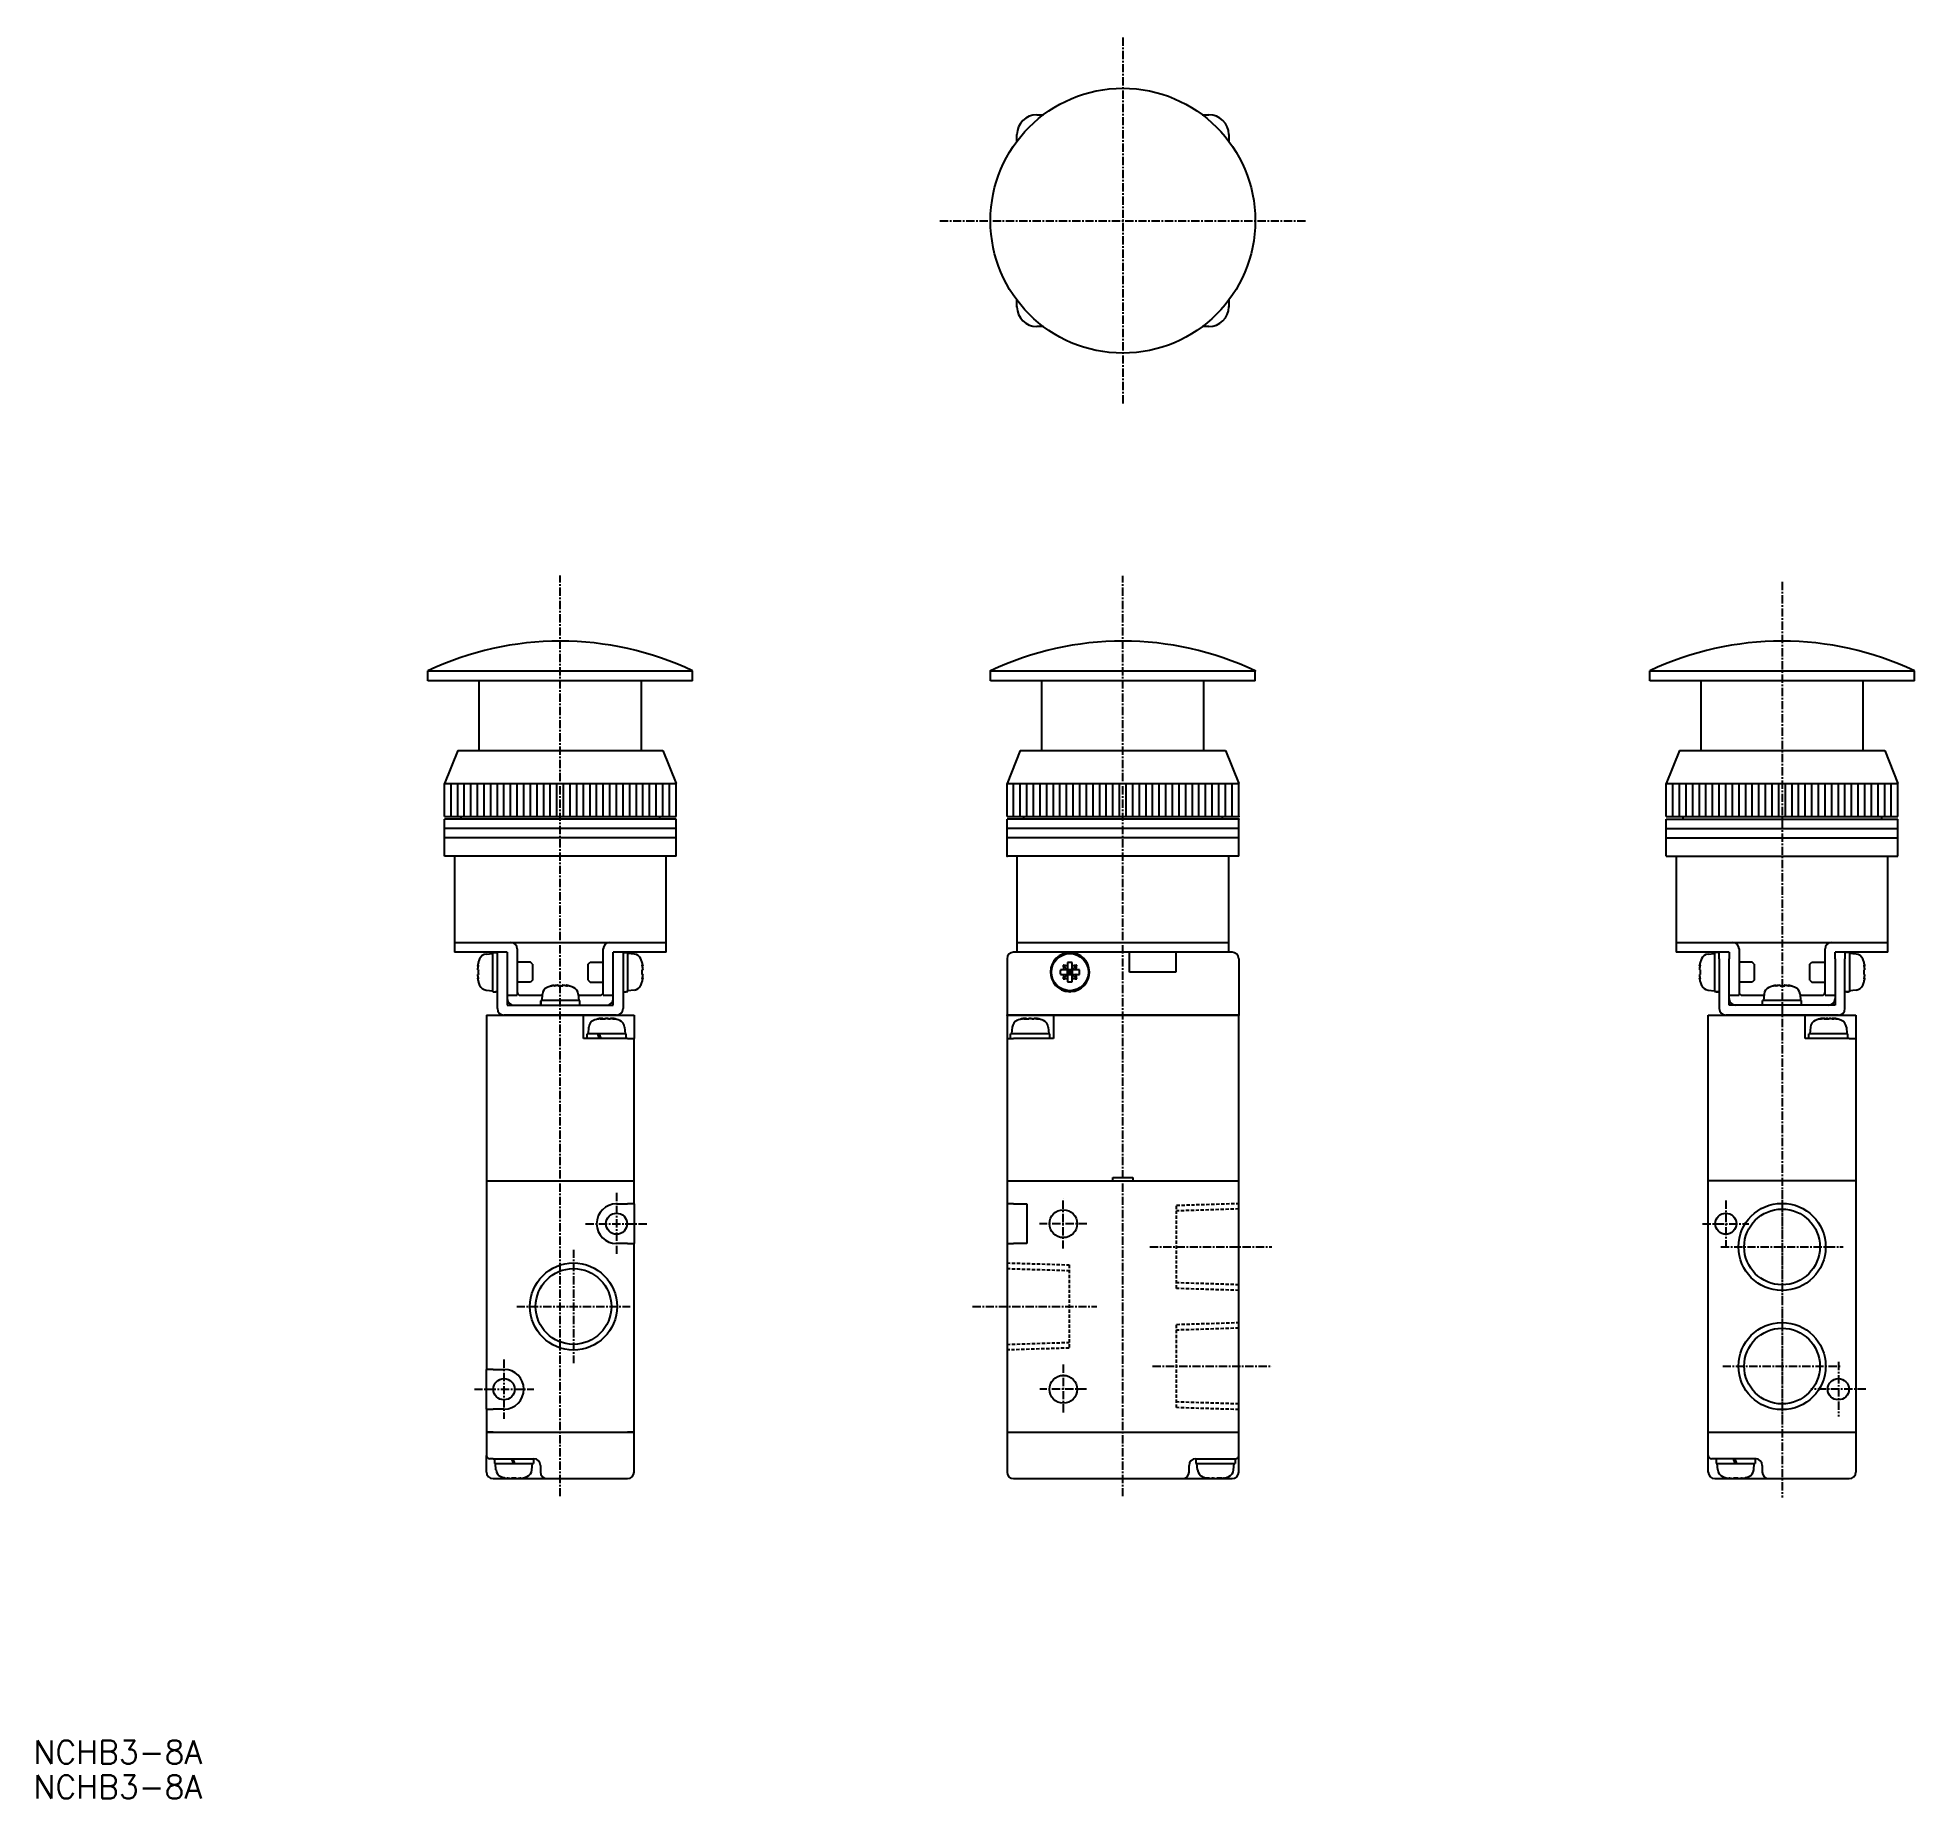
# Model space of a CAD drawing. Extents: x -37 to 246, y -173 to 93.
import ezdxf

# ---------------------------------------------------------------- set-up
doc = ezdxf.new("R2010")
doc.units = 0
doc.linetypes.add('CENTER', pattern=[2, 1.25, -0.25, 0.25, -0.25])
doc.linetypes.add('DASHED', pattern=[0.75, 0.5, -0.25])
doc.layers.get('0').update_dxf_attribs({"linetype": 'CONTINUOUS'})
doc.layers.add('CENTER', color=1, linetype='CENTER')
doc.styles.get("Standard").update_dxf_attribs({"font": 'txt', "bigfont": 'BIGFONT'})

msp = doc.modelspace()

# ---------------------------------------------------------------- texts
at = {"color": 7, "linetype": 'CONTINUOUS'}
for p in [(-37.8, -167.66), (-37.8, -172.91)]:
    msp.add_text('NCHB3-8A', height=3.5, dxfattribs=at).set_placement(p)

# ---------------------------------------------------------------- blocks, each defined once
blk = doc.blocks.new('KOZU0007')
at = {"color": 7, "linetype": 'CONTINUOUS'}
for p, q in [((-13, 16), (-12, 16)), ((12, 16), (13, 16)), ((-16, 12), (-16, 13)), ((16, 13), (16, 12)), ((-16, -13), (-16, -12)), ((16, -12), (16, -13)), ((-12, -16), (-13, -16)), ((13, -16), (12, -16))]:
    blk.add_line(p, q, dxfattribs=at)
blk.add_circle((0, 0), 20, dxfattribs=at)
for centre, start, end in [((-13, 13), 90, 180), ((13, 13), 0, 90), ((-13, -13), 180, 270), ((13, -13), 270, 360)]:
    blk.add_arc(centre, 3, start, end, dxfattribs=at)
for p in [(0, 0), (-16, -13), (16, -13)]:
    blk.add_point(p, dxfattribs=at)

# ---------------------------------------------------------------- linework, layer by layer
at = {"color": 7, "linetype": 'CONTINUOUS'}
for p, q in [((21.78, -4.1), (21.78, -2.6)), ((21.78, -2.6), (61.78, -2.6)), ((61.78, -4.1), (61.78, -2.6)), ((106.78, -4.1), (106.78, -2.6)), ((106.78, -2.6), (146.78, -2.6)), ((146.78, -4.1), (146.78, -2.6)), ((206.38, -4.1), (206.38, -2.6)), ((206.38, -2.6), (246.38, -2.6)), ((246.38, -4.1), (246.38, -2.6)), ((61.78, -4.1), (21.78, -4.1)), ((29.53, -14.6), (29.53, -4.1)), ((54.03, -14.6), (54.03, -4.1)), ((146.78, -4.1), (106.78, -4.1)), ((114.53, -14.6), (114.53, -4.1)), ((139.03, -14.6), (139.03, -4.1)), ((246.38, -4.1), (206.38, -4.1)), ((214.13, -14.6), (214.13, -4.1)), ((238.63, -14.6), (238.63, -4.1)), ((26.28, -14.6), (24.28, -19.6)), ((26.28, -14.6), (57.28, -14.6)), ((57.28, -14.6), (59.28, -19.6)), ((111.28, -14.6), (109.28, -19.6)), ((111.28, -14.6), (142.28, -14.6)), ((142.28, -14.6), (144.28, -19.6)), ((210.88, -14.6), (208.88, -19.6)), ((210.88, -14.6), (241.88, -14.6)), ((241.88, -14.6), (243.88, -19.6)), ((24.28, -19.6), (59.28, -19.6)), ((24.28, -24.6), (24.28, -19.6)), ((25.28, -24.6), (25.28, -19.6)), ((26.28, -24.6), (26.28, -19.6)), ((27.28, -24.6), (27.28, -19.6)), ((28.28, -24.6), (28.28, -19.6)), ((29.28, -24.6), (29.28, -19.6)), ((30.28, -24.6), (30.28, -19.6)), ((31.28, -24.6), (31.28, -19.6)), ((32.28, -24.6), (32.28, -19.6)), ((33.28, -24.6), (33.28, -19.6)), ((34.28, -24.6), (34.28, -19.6)), ((35.28, -24.6), (35.28, -19.6)), ((36.28, -24.6), (36.28, -19.6)), ((37.28, -24.6), (37.28, -19.6)), ((38.28, -24.6), (38.28, -19.6)), ((39.28, -24.6), (39.28, -19.6)), ((40.28, -24.6), (40.28, -19.6)), ((41.28, -24.6), (41.28, -19.6)), ((42.28, -24.6), (42.28, -19.6)), ((43.28, -24.6), (43.28, -19.6)), ((44.28, -24.6), (44.28, -19.6)), ((45.28, -24.6), (45.28, -19.6)), ((46.28, -24.6), (46.28, -19.6)), ((47.28, -24.6), (47.28, -19.6)), ((48.28, -24.6), (48.28, -19.6)), ((49.28, -24.6), (49.28, -19.6)), ((50.28, -24.6), (50.28, -19.6)), ((51.28, -24.6), (51.28, -19.6)), ((52.28, -24.6), (52.28, -19.6)), ((53.28, -24.6), (53.28, -19.6)), ((54.28, -24.6), (54.28, -19.6)), ((55.28, -24.6), (55.28, -19.6)), ((56.28, -24.6), (56.28, -19.6)), ((57.28, -24.6), (57.28, -19.6)), ((58.28, -24.6), (58.28, -19.6)), ((59.28, -24.6), (59.28, -19.6)), ((109.28, -19.6), (144.28, -19.6)), ((109.28, -24.6), (109.28, -19.6)), ((110.28, -24.6), (110.28, -19.6)), ((111.28, -24.6), (111.28, -19.6)), ((112.28, -24.6), (112.28, -19.6)), ((113.28, -24.6), (113.28, -19.6)), ((114.28, -24.6), (114.28, -19.6)), ((115.28, -24.6), (115.28, -19.6)), ((116.28, -24.6), (116.28, -19.6)), ((117.28, -24.6), (117.28, -19.6)), ((118.28, -24.6), (118.28, -19.6)), ((119.28, -24.6), (119.28, -19.6)), ((120.28, -24.6), (120.28, -19.6)), ((121.28, -24.6), (121.28, -19.6)), ((122.28, -24.6), (122.28, -19.6)), ((123.28, -24.6), (123.28, -19.6)), ((124.28, -24.6), (124.28, -19.6)), ((125.28, -24.6), (125.28, -19.6)), ((126.28, -24.6), (126.28, -19.6)), ((127.28, -24.6), (127.28, -19.6)), ((128.28, -24.6), (128.28, -19.6)), ((129.28, -24.6), (129.28, -19.6)), ((130.28, -24.6), (130.28, -19.6)), ((131.28, -24.6), (131.28, -19.6)), ((132.28, -24.6), (132.28, -19.6)), ((133.28, -24.6), (133.28, -19.6)), ((134.28, -24.6), (134.28, -19.6)), ((135.28, -24.6), (135.28, -19.6)), ((136.28, -24.6), (136.28, -19.6)), ((137.28, -24.6), (137.28, -19.6)), ((138.28, -24.6), (138.28, -19.6)), ((139.28, -24.6), (139.28, -19.6)), ((140.28, -24.6), (140.28, -19.6)), ((141.28, -24.6), (141.28, -19.6)), ((142.28, -24.6), (142.28, -19.6)), ((143.28, -24.6), (143.28, -19.6)), ((144.28, -24.6), (144.28, -19.6)), ((208.88, -19.6), (243.88, -19.6)), ((208.88, -24.6), (208.88, -19.6)), ((209.88, -24.6), (209.88, -19.6)), ((210.88, -24.6), (210.88, -19.6)), ((211.88, -24.6), (211.88, -19.6)), ((212.88, -24.6), (212.88, -19.6)), ((213.88, -24.6), (213.88, -19.6)), ((214.88, -24.6), (214.88, -19.6)), ((215.88, -24.6), (215.88, -19.6)), ((216.88, -24.6), (216.88, -19.6)), ((217.88, -24.6), (217.88, -19.6)), ((218.88, -24.6), (218.88, -19.6)), ((219.88, -24.6), (219.88, -19.6)), ((220.88, -24.6), (220.88, -19.6)), ((221.88, -24.6), (221.88, -19.6)), ((222.88, -24.6), (222.88, -19.6)), ((223.88, -24.6), (223.88, -19.6)), ((224.88, -24.6), (224.88, -19.6)), ((225.88, -24.6), (225.88, -19.6)), ((226.88, -24.6), (226.88, -19.6)), ((227.88, -24.6), (227.88, -19.6)), ((228.88, -24.6), (228.88, -19.6)), ((229.88, -24.6), (229.88, -19.6)), ((230.88, -24.6), (230.88, -19.6)), ((231.88, -24.6), (231.88, -19.6)), ((232.88, -24.6), (232.88, -19.6)), ((233.88, -24.6), (233.88, -19.6)), ((234.88, -24.6), (234.88, -19.6)), ((235.88, -24.6), (235.88, -19.6)), ((236.88, -24.6), (236.88, -19.6)), ((237.88, -24.6), (237.88, -19.6)), ((238.88, -24.6), (238.88, -19.6)), ((239.88, -24.6), (239.88, -19.6)), ((240.88, -24.6), (240.88, -19.6)), ((241.88, -24.6), (241.88, -19.6)), ((242.88, -24.6), (242.88, -19.6)), ((243.88, -24.6), (243.88, -19.6)), ((24.28, -24.6), (59.28, -24.6)), ((24.28, -30.6), (24.28, -25)), ((59.28, -25), (24.28, -25)), ((26.78, -24.6), (26.78, -25)), ((56.78, -24.6), (56.78, -25)), ((59.28, -30.6), (59.28, -25)), ((109.28, -24.6), (144.28, -24.6)), ((109.28, -30.6), (109.28, -25)), ((144.28, -25), (109.28, -25)), ((111.78, -24.6), (111.78, -25)), ((141.78, -24.6), (141.78, -25)), ((144.28, -30.6), (144.28, -25)), ((208.88, -24.6), (243.88, -24.6)), ((208.88, -30.6), (208.88, -25)), ((208.88, -25), (243.88, -25)), ((211.38, -24.6), (211.38, -25)), ((241.38, -24.6), (241.38, -25)), ((243.88, -30.6), (243.88, -25)), ((59.28, -26.4), (24.28, -26.4)), ((59.28, -27.8), (24.28, -27.8)), ((144.28, -26.4), (109.28, -26.4)), ((144.28, -27.8), (109.28, -27.8)), ((208.88, -26.4), (243.88, -26.4)), ((208.88, -27.8), (243.88, -27.8)), ((59.28, -30.6), (24.28, -30.6)), ((25.78, -30.6), (25.78, -43.6)), ((57.78, -43.6), (57.78, -30.6)), ((144.28, -30.6), (109.28, -30.6)), ((110.78, -30.6), (110.78, -43.6)), ((142.78, -43.6), (142.78, -30.6)), ((208.88, -30.6), (243.88, -30.6)), ((210.38, -30.6), (210.38, -43.6)), ((242.38, -43.6), (242.38, -30.6)), ((25.78, -43.6), (25.78, -45.1)), ((25.78, -43.6), (57.78, -43.6)), ((26.78, -45.1), (25.78, -45.1)), ((32.28, -45.1), (26.78, -45.1)), ((30.6, -45.38), (31.58, -45.3)), ((31.58, -45.15), (32.28, -45.15)), ((31.58, -51.05), (31.58, -45.15)), ((33.78, -45.1), (32.28, -45.1)), ((32.28, -46.1), (32.28, -45.1)), ((33.78, -45.1), (33.78, -46.1)), ((35.28, -44.6), (35.28, -51.6)), ((48.28, -51.6), (48.28, -44.6)), ((51.28, -45.1), (49.78, -45.1)), ((49.78, -46.1), (49.78, -45.1)), ((51.28, -45.1), (51.28, -46.1)), ((56.78, -45.1), (51.28, -45.1)), ((51.28, -45.15), (51.98, -45.15)), ((51.98, -51.04), (51.98, -45.15)), ((52.97, -45.38), (51.98, -45.3)), ((57.78, -45.1), (56.78, -45.1)), ((57.78, -45.1), (57.78, -43.6)), ((110.78, -45.1), (110.28, -45.1)), ((110.78, -43.6), (110.78, -45.1)), ((110.78, -43.6), (142.78, -43.6)), ((111.78, -45.1), (110.78, -45.1)), ((141.78, -45.1), (111.78, -45.1)), ((127.78, -48.1), (127.78, -45.1)), ((134.78, -45.1), (134.78, -48.1)), ((142.78, -45.1), (141.78, -45.1)), ((142.78, -45.1), (142.78, -43.6)), ((143.28, -45.1), (142.78, -45.1)), ((210.38, -43.6), (210.38, -45.1)), ((210.38, -43.6), (242.38, -43.6)), ((211.38, -45.1), (210.38, -45.1)), ((216.88, -45.1), (211.38, -45.1)), ((215.19, -45.38), (216.18, -45.3)), ((216.88, -45.15), (216.18, -45.15)), ((216.18, -45.15), (216.18, -51.04)), ((218.38, -45.1), (216.88, -45.1)), ((216.88, -46.1), (216.88, -45.1)), ((218.38, -45.1), (218.38, -46.1)), ((219.88, -44.6), (219.88, -51.6)), ((232.88, -51.6), (232.88, -44.6)), ((235.88, -45.1), (234.38, -45.1)), ((234.38, -46.1), (234.38, -45.1)), ((235.88, -45.1), (235.88, -46.1)), ((241.38, -45.1), (235.88, -45.1)), ((236.58, -45.15), (235.88, -45.15)), ((236.58, -45.15), (236.58, -51.02)), ((237.57, -45.38), (236.58, -45.3)), ((242.38, -45.1), (241.38, -45.1)), ((242.38, -45.1), (242.38, -43.6)), ((29.37, -47.21), (29.28, -47.18)), ((29.41, -47.75), (29.28, -47.75)), ((29.41, -46.65), (29.4, -46.65)), ((32.28, -53.6), (32.28, -46.1)), ((33.78, -46.1), (33.78, -53.1)), ((37.28, -46.6), (35.28, -46.6)), ((37.58, -46.9), (37.28, -46.6)), ((37.58, -46.9), (37.58, -49.29)), ((45.98, -46.9), (46.29, -46.6)), ((45.98, -49.29), (45.98, -46.9)), ((46.29, -46.6), (48.28, -46.6)), ((49.78, -53.1), (49.78, -46.1)), ((51.28, -46.1), (51.28, -53.6)), ((54.17, -46.65), (54.16, -46.65)), ((54.29, -47.75), (54.16, -47.75)), ((54.29, -47.18), (54.2, -47.21)), ((109.28, -46.1), (109.28, -54.6)), ((117.87, -47.75), (117.34, -47.75)), ((118.43, -47.75), (117.76, -47.07)), ((118.43, -47.75), (117.87, -47.75)), ((118.43, -46.65), (118.43, -47.18)), ((118.43, -47.18), (118.43, -47.75)), ((118.43, -47.75), (118.78, -48.1)), ((119.13, -47.75), (118.43, -47.75)), ((118.43, -48.44), (118.43, -47.75)), ((118.78, -48.1), (118.43, -48.1)), ((118.78, -48.1), (118.43, -48.44)), ((118.78, -47.75), (118.78, -48.1)), ((118.78, -48.1), (119.13, -47.75)), ((118.78, -48.1), (118.78, -48.44)), ((119.13, -48.1), (118.78, -48.1)), ((119.13, -48.44), (118.78, -48.1)), ((119.13, -47.18), (119.13, -46.65)), ((119.13, -47.75), (119.81, -47.07)), ((119.13, -47.75), (119.13, -47.18)), ((119.13, -47.75), (119.13, -48.44)), ((119.7, -47.75), (119.13, -47.75)), ((120.23, -47.75), (119.7, -47.75)), ((134.78, -48.1), (127.78, -48.1)), ((144.28, -46.1), (144.28, -54.6)), ((213.96, -47.21), (213.88, -47.18)), ((214.01, -47.75), (213.88, -47.75)), ((214.01, -46.65), (214, -46.65)), ((216.88, -46.1), (216.88, -53.6)), ((218.38, -53.1), (218.38, -46.1)), ((221.87, -46.6), (219.88, -46.6)), ((222.18, -46.9), (221.87, -46.6)), ((222.18, -46.9), (222.18, -49.29)), ((230.58, -46.9), (230.89, -46.6)), ((230.58, -49.29), (230.58, -46.9)), ((230.89, -46.6), (232.88, -46.6)), ((234.38, -46.1), (234.38, -53.1)), ((235.88, -53.6), (235.88, -46.1)), ((238.77, -46.65), (238.76, -46.65)), ((238.88, -47.75), (238.76, -47.75)), ((238.88, -47.18), (238.8, -47.21)), ((29.28, -48.44), (29.41, -48.44)), ((29.28, -49.01), (29.37, -48.98)), ((29.4, -49.55), (29.41, -49.54)), ((30.6, -50.81), (31.58, -50.9)), ((37.28, -49.6), (35.28, -49.6)), ((37.58, -49.29), (37.28, -49.6)), ((40.85, -50.1), (40.85, -50.09)), ((40.88, -50.09), (40.92, -50.18)), ((41.39, -50.09), (41.39, -50.1)), ((42.09, -50.22), (42.09, -50.09)), ((42.17, -50.09), (42.17, -50.22)), ((42.69, -50.09), (42.66, -50.17)), ((42.68, -50.17), (42.72, -50.09)), ((45.98, -49.29), (46.29, -49.6)), ((46.29, -49.6), (48.28, -49.6)), ((52.97, -50.81), (51.98, -50.9)), ((54.16, -48.44), (54.29, -48.44)), ((54.16, -49.54), (54.17, -49.55)), ((54.2, -48.98), (54.29, -49.01)), ((117.34, -48.44), (117.87, -48.44)), ((118.43, -48.44), (117.76, -49.12)), ((117.87, -48.44), (118.43, -48.44)), ((118.43, -48.44), (119.13, -48.44)), ((118.43, -48.44), (118.43, -49.01)), ((118.43, -49.01), (118.43, -49.54)), ((118.64, -51.04), (118.64, -50.89)), ((118.9, -50.89), (118.9, -51.04)), ((118.92, -50.89), (118.92, -51.04)), ((119.13, -49.01), (119.13, -48.44)), ((119.13, -48.44), (119.81, -49.12)), ((119.13, -48.44), (119.7, -48.44)), ((119.13, -49.54), (119.13, -49.01)), ((119.7, -48.44), (120.23, -48.44)), ((213.88, -48.44), (214.01, -48.44)), ((213.88, -49.01), (213.96, -48.98)), ((214, -49.55), (214.01, -49.54)), ((215.19, -50.81), (216.18, -50.9)), ((221.87, -49.6), (219.88, -49.6)), ((222.18, -49.29), (221.87, -49.6)), ((225.45, -50.1), (225.45, -50.09)), ((225.48, -50.09), (225.51, -50.18)), ((225.99, -50.09), (225.99, -50.1)), ((226.69, -50.22), (226.69, -50.09)), ((226.77, -50.09), (226.77, -50.22)), ((227.28, -50.09), (227.25, -50.17)), ((227.28, -50.17), (227.31, -50.09)), ((230.58, -49.29), (230.89, -49.6)), ((230.89, -49.6), (232.88, -49.6)), ((237.57, -50.81), (236.58, -50.9)), ((236.58, -51.02), (236.58, -51.04)), ((236.58, -51.04), (236.58, -51.05)), ((238.76, -48.44), (238.88, -48.44)), ((238.76, -49.54), (238.77, -49.55)), ((238.8, -48.98), (238.88, -49.01)), ((31.58, -51.05), (31.9, -51.05)), ((33.78, -51.6), (35.28, -51.6)), ((33.78, -53.1), (49.78, -53.1)), ((35.78, -51.6), (39.05, -51.6)), ((38.83, -52.4), (38.85, -52.4)), ((38.83, -53.1), (38.83, -52.43)), ((44.73, -52.4), (38.85, -52.4)), ((39.07, -51.41), (38.98, -52.4)), ((44.5, -51.41), (44.58, -52.4)), ((44.51, -51.6), (47.78, -51.6)), ((44.73, -53.1), (44.73, -52.4)), ((48.28, -51.6), (49.78, -51.6)), ((51.28, -51.05), (51.6, -51.05)), ((216.88, -51.05), (216.57, -51.05)), ((218.38, -51.6), (219.88, -51.6)), ((234.38, -53.1), (218.38, -53.1)), ((220.38, -51.6), (223.65, -51.6)), ((223.43, -53.1), (223.43, -52.4)), ((229.33, -52.4), (223.43, -52.4)), ((223.67, -51.41), (223.58, -52.4)), ((229.09, -51.41), (229.18, -52.4)), ((229.11, -51.6), (232.38, -51.6)), ((229.33, -53.1), (229.33, -52.43)), ((232.88, -51.6), (234.38, -51.6)), ((236.58, -51.05), (236.27, -51.05)), ((30.63, -54.6), (30.63, -79.6)), ((30.63, -54.6), (52.93, -54.6)), ((33.28, -54.6), (50.28, -54.6)), ((50.28, -54.6), (33.28, -54.6)), ((45.28, -58.1), (45.28, -54.6)), ((46.07, -56.41), (45.98, -57.4)), ((47.81, -55.09), (47.82, -55.13)), ((48.08, -55.21), (48.06, -55.09)), ((48.16, -55.21), (48.12, -55.09)), ((48.33, -55.21), (48.33, -55.21)), ((48.88, -55.09), (48.88, -55.12)), ((49.51, -55.11), (49.51, -55.09)), ((49.76, -55.09), (49.74, -55.16)), ((51.5, -56.41), (51.58, -57.4)), ((52.93, -54.6), (52.93, -58.1)), ((109.28, -54.6), (109.28, -123.6)), ((109.28, -54.6), (144.28, -54.6)), ((144.28, -54.6), (109.28, -54.6)), ((110.07, -56.41), (109.98, -57.4)), ((111.81, -55.09), (111.82, -55.13)), ((112.08, -55.21), (112.06, -55.09)), ((112.16, -55.21), (112.12, -55.09)), ((112.33, -55.21), (112.33, -55.21)), ((112.88, -55.09), (112.88, -55.12)), ((113.51, -55.11), (113.51, -55.09)), ((113.76, -55.09), (113.74, -55.16)), ((115.5, -56.41), (115.58, -57.4)), ((116.28, -54.6), (116.28, -58.1)), ((144.28, -123.6), (144.28, -54.6)), ((215.23, -123.6), (215.23, -54.6)), ((215.23, -54.6), (237.53, -54.6)), ((217.88, -54.6), (234.88, -54.6)), ((234.88, -54.6), (217.88, -54.6)), ((218.33, -54.6), (220.38, -54.6)), ((218.33, -54.6), (220.38, -54.6)), ((232.38, -54.6), (220.38, -54.6)), ((232.38, -54.6), (220.38, -54.6)), ((229.88, -58.1), (229.88, -54.6)), ((230.67, -56.41), (230.58, -57.4)), ((232.38, -54.6), (234.43, -54.6)), ((232.38, -54.6), (234.43, -54.6)), ((232.41, -55.09), (232.43, -55.15)), ((232.58, -55.13), (232.56, -55.09)), ((232.84, -55.21), (232.83, -55.09)), ((233.25, -55.09), (233.24, -55.21)), ((233.92, -55.16), (233.93, -55.09)), ((234.35, -55.09), (234.34, -55.12)), ((236.09, -56.41), (236.18, -57.4)), ((237.53, -54.6), (237.53, -123.6)), ((51.93, -58.1), (45.28, -58.1)), ((45.83, -58.1), (45.83, -57.4)), ((47.41, -57.4), (45.83, -57.4)), ((47.41, -57.4), (47.47, -57.4)), ((47.66, -57.4), (47.47, -57.4)), ((51.73, -57.4), (47.66, -57.4)), ((51.73, -58.1), (51.73, -57.4)), ((51.93, -58.1), (52.93, -58.1)), ((52.93, -79.6), (52.93, -58.1)), ((109.28, -58.1), (110.28, -58.1)), ((109.83, -58.1), (109.83, -57.4)), ((115.73, -57.4), (109.83, -57.4)), ((116.28, -58.1), (110.28, -58.1)), ((115.73, -58.1), (115.73, -57.4)), ((236.53, -58.1), (229.88, -58.1)), ((230.43, -58.1), (230.43, -57.4)), ((236.33, -57.4), (230.43, -57.4)), ((236.33, -58.1), (236.33, -57.4)), ((236.53, -58.1), (237.53, -58.1)), ((125.28, -79.1), (128.28, -79.1)), ((125.28, -79.6), (125.28, -79.1)), ((128.28, -79.1), (128.28, -79.6)), ((30.63, -79.6), (30.63, -108.1)), ((30.63, -79.6), (52.93, -79.6)), ((52.93, -83.1), (52.93, -79.6)), ((109.28, -79.6), (143.28, -79.6)), ((143.28, -79.6), (144.28, -79.6)), ((237.53, -79.6), (215.23, -79.6)), ((50.28, -83.1), (51.93, -83.1)), ((52.93, -83.1), (51.93, -83.1)), ((52.93, -83.1), (52.93, -89.1)), ((110.28, -83.1), (109.28, -83.1)), ((110.28, -83.1), (112.28, -83.1)), ((112.28, -83.1), (112.28, -89.1)), ((51.93, -89.1), (50.28, -89.1)), ((51.93, -89.1), (52.93, -89.1)), ((52.93, -117.6), (52.93, -89.1)), ((109.28, -89.1), (110.28, -89.1)), ((112.28, -89.1), (110.28, -89.1)), ((30.63, -114.1), (30.63, -108.1)), ((31.63, -108.1), (30.63, -108.1)), ((31.63, -108.1), (33.28, -108.1)), ((30.63, -114.1), (30.63, -117.6)), ((30.63, -114.1), (31.63, -114.1)), ((33.28, -114.1), (31.63, -114.1)), ((30.63, -117.6), (30.63, -121.1)), ((30.63, -117.6), (31.63, -117.6)), ((31.63, -117.6), (30.63, -117.6)), ((31.63, -117.6), (51.93, -117.6)), ((51.93, -117.6), (52.93, -117.6)), ((52.93, -117.6), (51.93, -117.6)), ((52.93, -123.6), (52.93, -117.6)), ((109.28, -117.6), (144.28, -117.6)), ((215.23, -117.6), (237.53, -117.6)), ((30.63, -123.6), (30.63, -121.1)), ((31.63, -121.6), (31.13, -121.6)), ((31.63, -121.6), (37.85, -121.6)), ((31.83, -121.6), (31.83, -122.3)), ((34.39, -121.6), (34.67, -121.6)), ((34.39, -121.6), (34.64, -122.3)), ((34.92, -122.3), (34.67, -121.6)), ((37.73, -121.6), (37.73, -122.3)), ((137.72, -121.6), (143.78, -121.6)), ((137.83, -121.6), (137.83, -122.3)), ((143.73, -121.6), (143.73, -122.3)), ((222.44, -121.6), (215.73, -121.6)), ((216.43, -121.6), (216.43, -122.3)), ((218.99, -121.6), (219.24, -122.3)), ((219.52, -122.3), (219.27, -121.6)), ((222.33, -121.6), (222.33, -122.3)), ((31.63, -124.6), (51.93, -124.6)), ((31.83, -122.3), (34.64, -122.3)), ((32.07, -123.28), (31.98, -122.3)), ((33.34, -124.47), (33.33, -124.48)), ((33.9, -124.51), (33.87, -124.6)), ((33.87, -124.6), (34.41, -124.6)), ((34.43, -124.47), (34.43, -124.6)), ((34.43, -124.6), (34.78, -124.6)), ((34.64, -122.3), (34.92, -122.3)), ((34.78, -124.6), (35.13, -124.6)), ((34.92, -122.3), (37.73, -122.3)), ((35.13, -124.6), (35.13, -124.47)), ((35.16, -124.6), (35.7, -124.6)), ((35.7, -124.6), (35.67, -124.51)), ((36.23, -124.48), (36.23, -124.47)), ((37.5, -123.28), (37.58, -122.3)), ((38.78, -122.6), (38.78, -123.6)), ((110.28, -124.6), (143.28, -124.6)), ((111.87, -124.6), (111.87, -124.6)), ((112.43, -124.6), (112.43, -124.6)), ((113.13, -124.6), (113.13, -124.6)), ((113.7, -124.6), (113.7, -124.6)), ((136.78, -123.6), (136.78, -122.6)), ((137.83, -122.3), (143.73, -122.3)), ((138.07, -123.28), (137.98, -122.3)), ((139.81, -124.6), (139.83, -124.53)), ((140.06, -124.59), (140.06, -124.6)), ((140.68, -124.6), (140.69, -124.57)), ((141.24, -124.48), (141.24, -124.48)), ((141.41, -124.48), (141.45, -124.6)), ((141.49, -124.48), (141.51, -124.6)), ((141.76, -124.6), (141.75, -124.57)), ((143.5, -123.28), (143.58, -122.3)), ((216.23, -124.6), (236.53, -124.6)), ((216.43, -122.3), (219.24, -122.3)), ((216.67, -123.28), (216.58, -122.3)), ((217.94, -124.47), (217.93, -124.48)), ((218.5, -124.51), (218.46, -124.6)), ((219.03, -124.47), (219.03, -124.6)), ((219.24, -122.3), (219.52, -122.3)), ((219.52, -122.3), (222.33, -122.3)), ((219.73, -124.6), (219.73, -124.47)), ((220.3, -124.6), (220.27, -124.51)), ((220.83, -124.48), (220.82, -124.47)), ((222.09, -123.28), (222.18, -122.3)), ((223.38, -122.6), (223.38, -123.6)), ((232.46, -124.6), (232.46, -124.6)), ((233.03, -124.6), (233.03, -124.6)), ((233.73, -124.6), (233.73, -124.6)), ((234.3, -124.6), (234.3, -124.6))]:
    msp.add_line(p, q, dxfattribs=at)
at = {"color": 3, "linetype": 'DASHED'}
for p, q in [((134.88, -83.31), (144.28, -83.02)), ((134.88, -95.88), (134.88, -83.31)), ((144.28, -83.87), (134.88, -84.17)), ((109.28, -92.02), (118.68, -92.31)), ((109.28, -92.87), (118.68, -93.17)), ((118.68, -92.31), (118.68, -104.88)), ((144.28, -95.32), (134.88, -95.02)), ((144.28, -96.17), (134.88, -95.88)), ((134.88, -101.31), (144.28, -101.02)), ((134.88, -113.88), (134.88, -101.31)), ((144.28, -101.87), (134.88, -102.17)), ((109.28, -104.32), (118.68, -104.02)), ((118.68, -104.88), (109.28, -105.17)), ((144.28, -113.32), (134.88, -113.02)), ((144.28, -114.17), (134.88, -113.88))]:
    msp.add_line(p, q, dxfattribs=at)
at = {"color": 7, "linetype": 'CONTINUOUS'}
for points in [[(29.4, -47.07, 0), (29.4, -47.07, 0), (29.4, -47.07, 0), (29.39, -47.07, 0), (29.39, -47.07, 0), (29.39, -47.07, 0), (29.39, -47.07, 0), (29.39, -47.08, 0), (29.39, -47.08, 0), (29.39, -47.08, 0), (29.39, -47.08, 0), (29.38, -47.08, 0), (29.38, -47.08, 0), (29.38, -47.08, 0), (29.38, -47.08, 0), (29.38, -47.08, 0), (29.38, -47.08, 0), (29.38, -47.08, 0), (29.38, -47.08, 0), (29.38, -47.08, 0), (29.37, -47.08, 0), (29.37, -47.09, 0), (29.37, -47.09, 0), (29.37, -47.09, 0), (29.37, -47.09, 0), (29.37, -47.09, 0), (29.37, -47.09, 0), (29.37, -47.09, 0), (29.36, -47.09, 0), (29.36, -47.09, 0), (29.36, -47.09, 0), (29.36, -47.09, 0), (29.36, -47.09, 0), (29.36, -47.09, 0), (29.36, -47.09, 0), (29.36, -47.1, 0), (29.36, -47.1, 0), (29.36, -47.1, 0), (29.35, -47.1, 0), (29.35, -47.1, 0), (29.35, -47.1, 0), (29.35, -47.1, 0), (29.35, -47.1, 0), (29.35, -47.1, 0), (29.35, -47.1, 0), (29.35, -47.1, 0), (29.35, -47.1, 0), (29.34, -47.11, 0), (29.34, -47.11, 0), (29.34, -47.11, 0), (29.34, -47.11, 0), (29.34, -47.11, 0), (29.34, -47.11, 0), (29.34, -47.11, 0), (29.34, -47.11, 0), (29.34, -47.11, 0), (29.34, -47.11, 0), (29.33, -47.11, 0), (29.33, -47.11, 0), (29.33, -47.11, 0), (29.33, -47.12, 0), (29.33, -47.12, 0), (29.33, -47.12, 0), (29.33, -47.12, 0), (29.33, -47.12, 0), (29.33, -47.12, 0), (29.33, -47.12, 0), (29.33, -47.12, 0), (29.32, -47.12, 0), (29.32, -47.12, 0), (29.32, -47.12, 0), (29.32, -47.12, 0), (29.32, -47.13, 0), (29.32, -47.13, 0), (29.32, -47.13, 0), (29.32, -47.13, 0), (29.32, -47.13, 0), (29.32, -47.13, 0), (29.32, -47.13, 0), (29.32, -47.13, 0), (29.31, -47.13, 0), (29.31, -47.13, 0), (29.31, -47.13, 0), (29.31, -47.14, 0), (29.31, -47.14, 0), (29.31, -47.14, 0), (29.31, -47.14, 0), (29.31, -47.14, 0), (29.31, -47.14, 0), (29.31, -47.14, 0), (29.31, -47.14, 0), (29.31, -47.14, 0), (29.3, -47.14, 0), (29.3, -47.14, 0), (29.3, -47.15, 0), (29.3, -47.15, 0), (29.3, -47.15, 0), (29.3, -47.15, 0), (29.3, -47.15, 0), (29.3, -47.15, 0), (29.3, -47.15, 0), (29.3, -47.15, 0), (29.3, -47.15, 0), (29.3, -47.15, 0), (29.3, -47.15, 0), (29.3, -47.16, 0), (29.29, -47.16, 0), (29.29, -47.16, 0), (29.29, -47.16, 0), (29.29, -47.16, 0), (29.29, -47.16, 0), (29.29, -47.16, 0), (29.29, -47.16, 0), (29.29, -47.16, 0), (29.29, -47.16, 0), (29.29, -47.16, 0), (29.29, -47.17, 0), (29.29, -47.17, 0), (29.29, -47.17, 0), (29.29, -47.17, 0), (29.29, -47.17, 0), (29.28, -47.17, 0), (29.28, -47.17, 0), (29.28, -47.17, 0), (29.28, -47.17, 0), (29.28, -47.17, 0), (29.28, -47.18, 0), (29.28, -47.18, 0), (29.28, -47.18, 0)], [(29.4, -47.07, 0), (29.4, -47.08, 0), (29.4, -47.08, 0), (29.39, -47.09, 0), (29.39, -47.09, 0), (29.39, -47.1, 0), (29.39, -47.1, 0), (29.39, -47.11, 0), (29.39, -47.11, 0), (29.39, -47.12, 0), (29.39, -47.12, 0), (29.38, -47.13, 0), (29.38, -47.13, 0), (29.38, -47.14, 0), (29.38, -47.14, 0), (29.38, -47.15, 0), (29.38, -47.15, 0), (29.38, -47.16, 0), (29.38, -47.16, 0), (29.38, -47.17, 0), (29.37, -47.18, 0), (29.37, -47.18, 0), (29.37, -47.19, 0), (29.37, -47.19, 0), (29.37, -47.2, 0), (29.37, -47.2, 0), (29.37, -47.21, 0), (29.37, -47.21, 0), (29.36, -47.22, 0), (29.36, -47.22, 0), (29.36, -47.23, 0), (29.36, -47.23, 0), (29.36, -47.24, 0), (29.36, -47.24, 0), (29.36, -47.25, 0), (29.36, -47.25, 0), (29.36, -47.26, 0), (29.36, -47.26, 0), (29.35, -47.27, 0), (29.35, -47.28, 0), (29.35, -47.28, 0), (29.35, -47.29, 0), (29.35, -47.29, 0), (29.35, -47.3, 0), (29.35, -47.3, 0), (29.35, -47.31, 0), (29.35, -47.31, 0), (29.34, -47.32, 0), (29.34, -47.32, 0), (29.34, -47.33, 0), (29.34, -47.33, 0), (29.34, -47.34, 0), (29.34, -47.34, 0), (29.34, -47.35, 0), (29.34, -47.35, 0), (29.34, -47.36, 0), (29.34, -47.36, 0), (29.33, -47.37, 0), (29.33, -47.38, 0), (29.33, -47.38, 0), (29.33, -47.39, 0), (29.33, -47.39, 0), (29.33, -47.4, 0), (29.33, -47.4, 0), (29.33, -47.41, 0), (29.33, -47.41, 0), (29.33, -47.42, 0), (29.33, -47.42, 0), (29.32, -47.43, 0), (29.32, -47.43, 0), (29.32, -47.44, 0), (29.32, -47.44, 0), (29.32, -47.45, 0), (29.32, -47.45, 0), (29.32, -47.46, 0), (29.32, -47.47, 0), (29.32, -47.47, 0), (29.32, -47.48, 0), (29.32, -47.48, 0), (29.32, -47.49, 0), (29.31, -47.49, 0), (29.31, -47.5, 0), (29.31, -47.5, 0), (29.31, -47.51, 0), (29.31, -47.51, 0), (29.31, -47.52, 0), (29.31, -47.52, 0), (29.31, -47.53, 0), (29.31, -47.53, 0), (29.31, -47.54, 0), (29.31, -47.54, 0), (29.31, -47.55, 0), (29.3, -47.56, 0), (29.3, -47.56, 0), (29.3, -47.57, 0), (29.3, -47.57, 0), (29.3, -47.58, 0), (29.3, -47.58, 0), (29.3, -47.59, 0), (29.3, -47.59, 0), (29.3, -47.6, 0), (29.3, -47.6, 0), (29.3, -47.61, 0), (29.3, -47.61, 0), (29.3, -47.62, 0), (29.3, -47.62, 0), (29.29, -47.63, 0), (29.29, -47.63, 0), (29.29, -47.64, 0), (29.29, -47.65, 0), (29.29, -47.65, 0), (29.29, -47.66, 0), (29.29, -47.66, 0), (29.29, -47.67, 0), (29.29, -47.67, 0), (29.29, -47.68, 0), (29.29, -47.68, 0), (29.29, -47.69, 0), (29.29, -47.69, 0), (29.29, -47.7, 0), (29.29, -47.7, 0), (29.28, -47.71, 0), (29.28, -47.71, 0), (29.28, -47.72, 0), (29.28, -47.73, 0), (29.28, -47.73, 0), (29.28, -47.74, 0), (29.28, -47.74, 0), (29.28, -47.75, 0)], [(29.41, -47.75, 0), (29.41, -47.75, 0), (29.41, -47.76, 0), (29.41, -47.76, 0), (29.41, -47.77, 0), (29.41, -47.77, 0), (29.41, -47.78, 0), (29.41, -47.78, 0), (29.41, -47.79, 0), (29.41, -47.8, 0), (29.41, -47.8, 0), (29.41, -47.81, 0), (29.41, -47.81, 0), (29.4, -47.82, 0), (29.4, -47.82, 0), (29.4, -47.83, 0), (29.4, -47.83, 0), (29.4, -47.84, 0), (29.4, -47.84, 0), (29.4, -47.85, 0), (29.4, -47.86, 0), (29.4, -47.86, 0), (29.4, -47.87, 0), (29.4, -47.87, 0), (29.4, -47.88, 0), (29.4, -47.88, 0), (29.4, -47.89, 0), (29.4, -47.89, 0), (29.4, -47.9, 0), (29.4, -47.9, 0), (29.4, -47.91, 0), (29.4, -47.92, 0), (29.4, -47.92, 0), (29.4, -47.93, 0), (29.4, -47.93, 0), (29.4, -47.94, 0), (29.4, -47.94, 0), (29.4, -47.95, 0), (29.4, -47.95, 0), (29.4, -47.96, 0), (29.4, -47.96, 0), (29.4, -47.97, 0), (29.4, -47.98, 0), (29.4, -47.98, 0), (29.4, -47.99, 0), (29.4, -47.99, 0), (29.4, -48, 0), (29.4, -48, 0), (29.4, -48.01, 0), (29.4, -48.01, 0), (29.4, -48.02, 0), (29.4, -48.02, 0), (29.4, -48.03, 0), (29.4, -48.04, 0), (29.4, -48.04, 0), (29.4, -48.05, 0), (29.4, -48.05, 0), (29.4, -48.06, 0), (29.4, -48.06, 0), (29.4, -48.07, 0), (29.4, -48.07, 0), (29.4, -48.08, 0), (29.4, -48.08, 0), (29.4, -48.09, 0), (29.4, -48.1, 0), (29.4, -48.1, 0), (29.4, -48.11, 0), (29.4, -48.11, 0), (29.4, -48.12, 0), (29.4, -48.12, 0), (29.4, -48.13, 0), (29.4, -48.13, 0), (29.4, -48.14, 0), (29.4, -48.14, 0), (29.4, -48.15, 0), (29.4, -48.16, 0), (29.4, -48.16, 0), (29.4, -48.17, 0), (29.4, -48.17, 0), (29.4, -48.18, 0), (29.4, -48.18, 0), (29.4, -48.19, 0), (29.4, -48.19, 0), (29.4, -48.2, 0), (29.4, -48.2, 0), (29.4, -48.21, 0), (29.4, -48.22, 0), (29.4, -48.22, 0), (29.4, -48.23, 0), (29.4, -48.23, 0), (29.4, -48.24, 0), (29.4, -48.24, 0), (29.4, -48.25, 0), (29.4, -48.25, 0), (29.4, -48.26, 0), (29.4, -48.26, 0), (29.4, -48.27, 0), (29.4, -48.28, 0), (29.4, -48.28, 0), (29.4, -48.29, 0), (29.4, -48.29, 0), (29.4, -48.3, 0), (29.4, -48.3, 0), (29.4, -48.31, 0), (29.4, -48.31, 0), (29.4, -48.32, 0), (29.4, -48.32, 0), (29.4, -48.33, 0), (29.4, -48.34, 0), (29.4, -48.34, 0), (29.4, -48.35, 0), (29.4, -48.35, 0), (29.4, -48.36, 0), (29.4, -48.36, 0), (29.4, -48.37, 0), (29.4, -48.37, 0), (29.41, -48.38, 0), (29.41, -48.38, 0), (29.41, -48.39, 0), (29.41, -48.4, 0), (29.41, -48.4, 0), (29.41, -48.41, 0), (29.41, -48.41, 0), (29.41, -48.42, 0), (29.41, -48.42, 0), (29.41, -48.43, 0), (29.41, -48.43, 0), (29.41, -48.44, 0), (29.41, -48.44, 0)], [(54.16, -48.44, 0), (54.16, -48.44, 0), (54.16, -48.43, 0), (54.16, -48.43, 0), (54.16, -48.42, 0), (54.16, -48.42, 0), (54.16, -48.41, 0), (54.16, -48.41, 0), (54.16, -48.4, 0), (54.16, -48.4, 0), (54.16, -48.39, 0), (54.16, -48.38, 0), (54.16, -48.38, 0), (54.16, -48.37, 0), (54.16, -48.37, 0), (54.16, -48.36, 0), (54.16, -48.36, 0), (54.16, -48.35, 0), (54.16, -48.35, 0), (54.16, -48.34, 0), (54.16, -48.34, 0), (54.16, -48.33, 0), (54.16, -48.32, 0), (54.16, -48.32, 0), (54.16, -48.31, 0), (54.16, -48.31, 0), (54.16, -48.3, 0), (54.16, -48.3, 0), (54.17, -48.29, 0), (54.17, -48.29, 0), (54.17, -48.28, 0), (54.17, -48.28, 0), (54.17, -48.27, 0), (54.17, -48.26, 0), (54.17, -48.26, 0), (54.17, -48.25, 0), (54.17, -48.25, 0), (54.17, -48.24, 0), (54.17, -48.24, 0), (54.17, -48.23, 0), (54.17, -48.23, 0), (54.17, -48.22, 0), (54.17, -48.22, 0), (54.17, -48.21, 0), (54.17, -48.2, 0), (54.17, -48.2, 0), (54.17, -48.19, 0), (54.17, -48.19, 0), (54.17, -48.18, 0), (54.17, -48.18, 0), (54.17, -48.17, 0), (54.17, -48.17, 0), (54.17, -48.16, 0), (54.17, -48.16, 0), (54.17, -48.15, 0), (54.17, -48.14, 0), (54.17, -48.14, 0), (54.17, -48.13, 0), (54.17, -48.13, 0), (54.17, -48.12, 0), (54.17, -48.12, 0), (54.17, -48.11, 0), (54.17, -48.11, 0), (54.17, -48.1, 0), (54.17, -48.1, 0), (54.17, -48.09, 0), (54.17, -48.08, 0), (54.17, -48.08, 0), (54.17, -48.07, 0), (54.17, -48.07, 0), (54.17, -48.06, 0), (54.17, -48.06, 0), (54.17, -48.05, 0), (54.17, -48.05, 0), (54.17, -48.04, 0), (54.17, -48.04, 0), (54.17, -48.03, 0), (54.17, -48.02, 0), (54.17, -48.02, 0), (54.17, -48.01, 0), (54.17, -48.01, 0), (54.17, -48, 0), (54.17, -48, 0), (54.17, -47.99, 0), (54.17, -47.99, 0), (54.17, -47.98, 0), (54.17, -47.98, 0), (54.17, -47.97, 0), (54.17, -47.96, 0), (54.17, -47.96, 0), (54.17, -47.95, 0), (54.17, -47.95, 0), (54.17, -47.94, 0), (54.17, -47.94, 0), (54.17, -47.93, 0), (54.17, -47.93, 0), (54.17, -47.92, 0), (54.17, -47.92, 0), (54.17, -47.91, 0), (54.17, -47.9, 0), (54.17, -47.9, 0), (54.16, -47.89, 0), (54.16, -47.89, 0), (54.16, -47.88, 0), (54.16, -47.88, 0), (54.16, -47.87, 0), (54.16, -47.87, 0), (54.16, -47.86, 0), (54.16, -47.86, 0), (54.16, -47.85, 0), (54.16, -47.84, 0), (54.16, -47.84, 0), (54.16, -47.83, 0), (54.16, -47.83, 0), (54.16, -47.82, 0), (54.16, -47.82, 0), (54.16, -47.81, 0), (54.16, -47.81, 0), (54.16, -47.8, 0), (54.16, -47.8, 0), (54.16, -47.79, 0), (54.16, -47.78, 0), (54.16, -47.78, 0), (54.16, -47.77, 0), (54.16, -47.77, 0), (54.16, -47.76, 0), (54.16, -47.76, 0), (54.16, -47.75, 0), (54.16, -47.75, 0)], [(54.29, -47.75, 0), (54.29, -47.74, 0), (54.28, -47.74, 0), (54.28, -47.73, 0), (54.28, -47.73, 0), (54.28, -47.72, 0), (54.28, -47.71, 0), (54.28, -47.71, 0), (54.28, -47.7, 0), (54.28, -47.7, 0), (54.28, -47.69, 0), (54.28, -47.69, 0), (54.28, -47.68, 0), (54.28, -47.68, 0), (54.28, -47.67, 0), (54.28, -47.67, 0), (54.28, -47.66, 0), (54.28, -47.66, 0), (54.27, -47.65, 0), (54.27, -47.65, 0), (54.27, -47.64, 0), (54.27, -47.63, 0), (54.27, -47.63, 0), (54.27, -47.62, 0), (54.27, -47.62, 0), (54.27, -47.61, 0), (54.27, -47.61, 0), (54.27, -47.6, 0), (54.27, -47.6, 0), (54.27, -47.59, 0), (54.27, -47.59, 0), (54.27, -47.58, 0), (54.27, -47.58, 0), (54.26, -47.57, 0), (54.26, -47.57, 0), (54.26, -47.56, 0), (54.26, -47.56, 0), (54.26, -47.55, 0), (54.26, -47.54, 0), (54.26, -47.54, 0), (54.26, -47.53, 0), (54.26, -47.53, 0), (54.26, -47.52, 0), (54.26, -47.52, 0), (54.26, -47.51, 0), (54.25, -47.51, 0), (54.25, -47.5, 0), (54.25, -47.5, 0), (54.25, -47.49, 0), (54.25, -47.49, 0), (54.25, -47.48, 0), (54.25, -47.48, 0), (54.25, -47.47, 0), (54.25, -47.47, 0), (54.25, -47.46, 0), (54.25, -47.45, 0), (54.25, -47.45, 0), (54.24, -47.44, 0), (54.24, -47.44, 0), (54.24, -47.43, 0), (54.24, -47.43, 0), (54.24, -47.42, 0), (54.24, -47.42, 0), (54.24, -47.41, 0), (54.24, -47.41, 0), (54.24, -47.4, 0), (54.24, -47.4, 0), (54.24, -47.39, 0), (54.23, -47.39, 0), (54.23, -47.38, 0), (54.23, -47.38, 0), (54.23, -47.37, 0), (54.23, -47.36, 0), (54.23, -47.36, 0), (54.23, -47.35, 0), (54.23, -47.35, 0), (54.23, -47.34, 0), (54.23, -47.34, 0), (54.23, -47.33, 0), (54.22, -47.33, 0), (54.22, -47.32, 0), (54.22, -47.32, 0), (54.22, -47.31, 0), (54.22, -47.31, 0), (54.22, -47.3, 0), (54.22, -47.3, 0), (54.22, -47.29, 0), (54.22, -47.29, 0), (54.21, -47.28, 0), (54.21, -47.28, 0), (54.21, -47.27, 0), (54.21, -47.26, 0), (54.21, -47.26, 0), (54.21, -47.25, 0), (54.21, -47.25, 0), (54.21, -47.24, 0), (54.21, -47.24, 0), (54.21, -47.23, 0), (54.2, -47.23, 0), (54.2, -47.22, 0), (54.2, -47.22, 0), (54.2, -47.21, 0), (54.2, -47.21, 0), (54.2, -47.2, 0), (54.2, -47.2, 0), (54.2, -47.19, 0), (54.2, -47.19, 0), (54.19, -47.18, 0), (54.19, -47.18, 0), (54.19, -47.17, 0), (54.19, -47.16, 0), (54.19, -47.16, 0), (54.19, -47.15, 0), (54.19, -47.15, 0), (54.19, -47.14, 0), (54.18, -47.14, 0), (54.18, -47.13, 0), (54.18, -47.13, 0), (54.18, -47.12, 0), (54.18, -47.12, 0), (54.18, -47.11, 0), (54.18, -47.11, 0), (54.18, -47.1, 0), (54.17, -47.1, 0), (54.17, -47.09, 0), (54.17, -47.09, 0), (54.17, -47.08, 0), (54.17, -47.08, 0), (54.17, -47.07, 0)], [(54.29, -47.18, 0), (54.29, -47.18, 0), (54.28, -47.18, 0), (54.28, -47.17, 0), (54.28, -47.17, 0), (54.28, -47.17, 0), (54.28, -47.17, 0), (54.28, -47.17, 0), (54.28, -47.17, 0), (54.28, -47.17, 0), (54.28, -47.17, 0), (54.28, -47.17, 0), (54.28, -47.17, 0), (54.28, -47.16, 0), (54.28, -47.16, 0), (54.28, -47.16, 0), (54.28, -47.16, 0), (54.28, -47.16, 0), (54.27, -47.16, 0), (54.27, -47.16, 0), (54.27, -47.16, 0), (54.27, -47.16, 0), (54.27, -47.16, 0), (54.27, -47.16, 0), (54.27, -47.15, 0), (54.27, -47.15, 0), (54.27, -47.15, 0), (54.27, -47.15, 0), (54.27, -47.15, 0), (54.27, -47.15, 0), (54.27, -47.15, 0), (54.27, -47.15, 0), (54.27, -47.15, 0), (54.26, -47.15, 0), (54.26, -47.15, 0), (54.26, -47.14, 0), (54.26, -47.14, 0), (54.26, -47.14, 0), (54.26, -47.14, 0), (54.26, -47.14, 0), (54.26, -47.14, 0), (54.26, -47.14, 0), (54.26, -47.14, 0), (54.26, -47.14, 0), (54.26, -47.14, 0), (54.25, -47.14, 0), (54.25, -47.13, 0), (54.25, -47.13, 0), (54.25, -47.13, 0), (54.25, -47.13, 0), (54.25, -47.13, 0), (54.25, -47.13, 0), (54.25, -47.13, 0), (54.25, -47.13, 0), (54.25, -47.13, 0), (54.25, -47.13, 0), (54.25, -47.13, 0), (54.24, -47.12, 0), (54.24, -47.12, 0), (54.24, -47.12, 0), (54.24, -47.12, 0), (54.24, -47.12, 0), (54.24, -47.12, 0), (54.24, -47.12, 0), (54.24, -47.12, 0), (54.24, -47.12, 0), (54.24, -47.12, 0), (54.24, -47.12, 0), (54.23, -47.12, 0), (54.23, -47.11, 0), (54.23, -47.11, 0), (54.23, -47.11, 0), (54.23, -47.11, 0), (54.23, -47.11, 0), (54.23, -47.11, 0), (54.23, -47.11, 0), (54.23, -47.11, 0), (54.23, -47.11, 0), (54.23, -47.11, 0), (54.22, -47.11, 0), (54.22, -47.11, 0), (54.22, -47.11, 0), (54.22, -47.1, 0), (54.22, -47.1, 0), (54.22, -47.1, 0), (54.22, -47.1, 0), (54.22, -47.1, 0), (54.22, -47.1, 0), (54.21, -47.1, 0), (54.21, -47.1, 0), (54.21, -47.1, 0), (54.21, -47.1, 0), (54.21, -47.1, 0), (54.21, -47.1, 0), (54.21, -47.09, 0), (54.21, -47.09, 0), (54.21, -47.09, 0), (54.21, -47.09, 0), (54.2, -47.09, 0), (54.2, -47.09, 0), (54.2, -47.09, 0), (54.2, -47.09, 0), (54.2, -47.09, 0), (54.2, -47.09, 0), (54.2, -47.09, 0), (54.2, -47.09, 0), (54.2, -47.09, 0), (54.19, -47.09, 0), (54.19, -47.08, 0), (54.19, -47.08, 0), (54.19, -47.08, 0), (54.19, -47.08, 0), (54.19, -47.08, 0), (54.19, -47.08, 0), (54.19, -47.08, 0), (54.18, -47.08, 0), (54.18, -47.08, 0), (54.18, -47.08, 0), (54.18, -47.08, 0), (54.18, -47.08, 0), (54.18, -47.08, 0), (54.18, -47.08, 0), (54.18, -47.07, 0), (54.17, -47.07, 0), (54.17, -47.07, 0), (54.17, -47.07, 0), (54.17, -47.07, 0), (54.17, -47.07, 0), (54.17, -47.07, 0)], [(117.34, -47.75, 0), (117.34, -47.75, 0), (117.34, -47.76, 0), (117.34, -47.76, 0), (117.34, -47.77, 0), (117.34, -47.77, 0), (117.34, -47.78, 0), (117.34, -47.78, 0), (117.34, -47.79, 0), (117.34, -47.8, 0), (117.34, -47.8, 0), (117.34, -47.81, 0), (117.34, -47.81, 0), (117.34, -47.82, 0), (117.34, -47.82, 0), (117.34, -47.83, 0), (117.34, -47.83, 0), (117.34, -47.84, 0), (117.34, -47.84, 0), (117.34, -47.85, 0), (117.34, -47.86, 0), (117.34, -47.86, 0), (117.34, -47.87, 0), (117.34, -47.87, 0), (117.34, -47.88, 0), (117.34, -47.88, 0), (117.34, -47.89, 0), (117.34, -47.89, 0), (117.34, -47.9, 0), (117.34, -47.9, 0), (117.33, -47.91, 0), (117.33, -47.92, 0), (117.33, -47.92, 0), (117.33, -47.93, 0), (117.33, -47.93, 0), (117.33, -47.94, 0), (117.33, -47.94, 0), (117.33, -47.95, 0), (117.33, -47.95, 0), (117.33, -47.96, 0), (117.33, -47.96, 0), (117.33, -47.97, 0), (117.33, -47.98, 0), (117.33, -47.98, 0), (117.33, -47.99, 0), (117.33, -47.99, 0), (117.33, -48, 0), (117.33, -48, 0), (117.33, -48.01, 0), (117.33, -48.01, 0), (117.33, -48.02, 0), (117.33, -48.02, 0), (117.33, -48.03, 0), (117.33, -48.04, 0), (117.33, -48.04, 0), (117.33, -48.05, 0), (117.33, -48.05, 0), (117.33, -48.06, 0), (117.33, -48.06, 0), (117.33, -48.07, 0), (117.33, -48.07, 0), (117.33, -48.08, 0), (117.33, -48.08, 0), (117.33, -48.09, 0), (117.33, -48.1, 0), (117.33, -48.1, 0), (117.33, -48.11, 0), (117.33, -48.11, 0), (117.33, -48.12, 0), (117.33, -48.12, 0), (117.33, -48.13, 0), (117.33, -48.13, 0), (117.33, -48.14, 0), (117.33, -48.14, 0), (117.33, -48.15, 0), (117.33, -48.16, 0), (117.33, -48.16, 0), (117.33, -48.17, 0), (117.33, -48.17, 0), (117.33, -48.18, 0), (117.33, -48.18, 0), (117.33, -48.19, 0), (117.33, -48.19, 0), (117.33, -48.2, 0), (117.33, -48.2, 0), (117.33, -48.21, 0), (117.33, -48.22, 0), (117.33, -48.22, 0), (117.33, -48.23, 0), (117.33, -48.23, 0), (117.33, -48.24, 0), (117.33, -48.24, 0), (117.33, -48.25, 0), (117.33, -48.25, 0), (117.33, -48.26, 0), (117.33, -48.26, 0), (117.33, -48.27, 0), (117.33, -48.28, 0), (117.33, -48.28, 0), (117.34, -48.29, 0), (117.34, -48.29, 0), (117.34, -48.3, 0), (117.34, -48.3, 0), (117.34, -48.31, 0), (117.34, -48.31, 0), (117.34, -48.32, 0), (117.34, -48.32, 0), (117.34, -48.33, 0), (117.34, -48.34, 0), (117.34, -48.34, 0), (117.34, -48.35, 0), (117.34, -48.35, 0), (117.34, -48.36, 0), (117.34, -48.36, 0), (117.34, -48.37, 0), (117.34, -48.37, 0), (117.34, -48.38, 0), (117.34, -48.38, 0), (117.34, -48.39, 0), (117.34, -48.4, 0), (117.34, -48.4, 0), (117.34, -48.41, 0), (117.34, -48.41, 0), (117.34, -48.42, 0), (117.34, -48.42, 0), (117.34, -48.43, 0), (117.34, -48.43, 0), (117.34, -48.44, 0), (117.34, -48.44, 0)], [(117.76, -47.07, 0), (117.76, -47.08, 0), (117.76, -47.08, 0), (117.76, -47.09, 0), (117.76, -47.09, 0), (117.76, -47.1, 0), (117.76, -47.1, 0), (117.76, -47.11, 0), (117.76, -47.11, 0), (117.76, -47.12, 0), (117.77, -47.12, 0), (117.77, -47.13, 0), (117.77, -47.13, 0), (117.77, -47.14, 0), (117.77, -47.14, 0), (117.77, -47.15, 0), (117.77, -47.15, 0), (117.77, -47.16, 0), (117.77, -47.16, 0), (117.77, -47.17, 0), (117.77, -47.18, 0), (117.77, -47.18, 0), (117.77, -47.19, 0), (117.77, -47.19, 0), (117.78, -47.2, 0), (117.78, -47.2, 0), (117.78, -47.21, 0), (117.78, -47.21, 0), (117.78, -47.22, 0), (117.78, -47.22, 0), (117.78, -47.23, 0), (117.78, -47.23, 0), (117.78, -47.24, 0), (117.78, -47.24, 0), (117.78, -47.25, 0), (117.78, -47.25, 0), (117.78, -47.26, 0), (117.78, -47.26, 0), (117.79, -47.27, 0), (117.79, -47.28, 0), (117.79, -47.28, 0), (117.79, -47.29, 0), (117.79, -47.29, 0), (117.79, -47.3, 0), (117.79, -47.3, 0), (117.79, -47.31, 0), (117.79, -47.31, 0), (117.79, -47.32, 0), (117.79, -47.32, 0), (117.8, -47.33, 0), (117.8, -47.33, 0), (117.8, -47.34, 0), (117.8, -47.34, 0), (117.8, -47.35, 0), (117.8, -47.35, 0), (117.8, -47.36, 0), (117.8, -47.36, 0), (117.8, -47.37, 0), (117.8, -47.38, 0), (117.8, -47.38, 0), (117.8, -47.39, 0), (117.8, -47.39, 0), (117.81, -47.4, 0), (117.81, -47.4, 0), (117.81, -47.41, 0), (117.81, -47.41, 0), (117.81, -47.42, 0), (117.81, -47.42, 0), (117.81, -47.43, 0), (117.81, -47.43, 0), (117.81, -47.44, 0), (117.81, -47.44, 0), (117.81, -47.45, 0), (117.81, -47.45, 0), (117.81, -47.46, 0), (117.82, -47.47, 0), (117.82, -47.47, 0), (117.82, -47.48, 0), (117.82, -47.48, 0), (117.82, -47.49, 0), (117.82, -47.49, 0), (117.82, -47.5, 0), (117.82, -47.5, 0), (117.82, -47.51, 0), (117.82, -47.51, 0), (117.83, -47.52, 0), (117.83, -47.52, 0), (117.83, -47.53, 0), (117.83, -47.53, 0), (117.83, -47.54, 0), (117.83, -47.54, 0), (117.83, -47.55, 0), (117.83, -47.56, 0), (117.83, -47.56, 0), (117.83, -47.57, 0), (117.83, -47.57, 0), (117.83, -47.58, 0), (117.84, -47.58, 0), (117.84, -47.59, 0), (117.84, -47.59, 0), (117.84, -47.6, 0), (117.84, -47.6, 0), (117.84, -47.61, 0), (117.84, -47.61, 0), (117.84, -47.62, 0), (117.84, -47.62, 0), (117.84, -47.63, 0), (117.84, -47.63, 0), (117.85, -47.64, 0), (117.85, -47.65, 0), (117.85, -47.65, 0), (117.85, -47.66, 0), (117.85, -47.66, 0), (117.85, -47.67, 0), (117.85, -47.67, 0), (117.85, -47.68, 0), (117.85, -47.68, 0), (117.85, -47.69, 0), (117.86, -47.69, 0), (117.86, -47.7, 0), (117.86, -47.7, 0), (117.86, -47.71, 0), (117.86, -47.71, 0), (117.86, -47.72, 0), (117.86, -47.73, 0), (117.86, -47.73, 0), (117.86, -47.74, 0), (117.86, -47.74, 0), (117.86, -47.75, 0)], [(118.43, -47.18, 0), (118.43, -47.18, 0), (118.42, -47.18, 0), (118.42, -47.17, 0), (118.41, -47.17, 0), (118.41, -47.17, 0), (118.4, -47.17, 0), (118.4, -47.17, 0), (118.39, -47.17, 0), (118.39, -47.17, 0), (118.38, -47.17, 0), (118.38, -47.17, 0), (118.37, -47.17, 0), (118.36, -47.16, 0), (118.36, -47.16, 0), (118.36, -47.16, 0), (118.35, -47.16, 0), (118.34, -47.16, 0), (118.34, -47.16, 0), (118.33, -47.16, 0), (118.33, -47.16, 0), (118.32, -47.16, 0), (118.32, -47.16, 0), (118.31, -47.16, 0), (118.31, -47.15, 0), (118.3, -47.15, 0), (118.3, -47.15, 0), (118.29, -47.15, 0), (118.29, -47.15, 0), (118.28, -47.15, 0), (118.28, -47.15, 0), (118.27, -47.15, 0), (118.26, -47.15, 0), (118.26, -47.15, 0), (118.25, -47.15, 0), (118.25, -47.14, 0), (118.24, -47.14, 0), (118.24, -47.14, 0), (118.23, -47.14, 0), (118.23, -47.14, 0), (118.22, -47.14, 0), (118.22, -47.14, 0), (118.21, -47.14, 0), (118.21, -47.14, 0), (118.2, -47.14, 0), (118.2, -47.14, 0), (118.19, -47.13, 0), (118.19, -47.13, 0), (118.18, -47.13, 0), (118.17, -47.13, 0), (118.17, -47.13, 0), (118.16, -47.13, 0), (118.16, -47.13, 0), (118.15, -47.13, 0), (118.15, -47.13, 0), (118.14, -47.13, 0), (118.14, -47.13, 0), (118.13, -47.12, 0), (118.13, -47.12, 0), (118.12, -47.12, 0), (118.12, -47.12, 0), (118.11, -47.12, 0), (118.11, -47.12, 0), (118.1, -47.12, 0), (118.09, -47.12, 0), (118.09, -47.12, 0), (118.08, -47.12, 0), (118.08, -47.12, 0), (118.07, -47.12, 0), (118.07, -47.11, 0), (118.06, -47.11, 0), (118.06, -47.11, 0), (118.05, -47.11, 0), (118.05, -47.11, 0), (118.04, -47.11, 0), (118.04, -47.11, 0), (118.03, -47.11, 0), (118.03, -47.11, 0), (118.02, -47.11, 0), (118.02, -47.11, 0), (118.01, -47.11, 0), (118, -47.11, 0), (118, -47.1, 0), (118, -47.1, 0), (117.99, -47.1, 0), (117.98, -47.1, 0), (117.98, -47.1, 0), (117.97, -47.1, 0), (117.97, -47.1, 0), (117.96, -47.1, 0), (117.96, -47.1, 0), (117.95, -47.1, 0), (117.95, -47.1, 0), (117.94, -47.1, 0), (117.94, -47.09, 0), (117.93, -47.09, 0), (117.93, -47.09, 0), (117.92, -47.09, 0), (117.92, -47.09, 0), (117.91, -47.09, 0), (117.91, -47.09, 0), (117.9, -47.09, 0), (117.89, -47.09, 0), (117.89, -47.09, 0), (117.88, -47.09, 0), (117.88, -47.09, 0), (117.87, -47.09, 0), (117.87, -47.09, 0), (117.86, -47.08, 0), (117.86, -47.08, 0), (117.85, -47.08, 0), (117.85, -47.08, 0), (117.84, -47.08, 0), (117.84, -47.08, 0), (117.83, -47.08, 0), (117.83, -47.08, 0), (117.82, -47.08, 0), (117.82, -47.08, 0), (117.81, -47.08, 0), (117.81, -47.08, 0), (117.8, -47.08, 0), (117.8, -47.08, 0), (117.79, -47.07, 0), (117.78, -47.07, 0), (117.78, -47.07, 0), (117.77, -47.07, 0), (117.77, -47.07, 0), (117.76, -47.07, 0), (117.76, -47.07, 0)], [(119.13, -46.65, 0), (119.13, -46.65, 0), (119.12, -46.65, 0), (119.12, -46.65, 0), (119.11, -46.65, 0), (119.11, -46.65, 0), (119.1, -46.65, 0), (119.09, -46.65, 0), (119.09, -46.65, 0), (119.08, -46.65, 0), (119.08, -46.65, 0), (119.07, -46.65, 0), (119.07, -46.65, 0), (119.06, -46.65, 0), (119.06, -46.65, 0), (119.05, -46.65, 0), (119.05, -46.65, 0), (119.04, -46.65, 0), (119.03, -46.65, 0), (119.03, -46.65, 0), (119.02, -46.65, 0), (119.02, -46.65, 0), (119.01, -46.65, 0), (119.01, -46.65, 0), (119, -46.65, 0), (119, -46.65, 0), (118.99, -46.65, 0), (118.98, -46.65, 0), (118.98, -46.65, 0), (118.97, -46.65, 0), (118.97, -46.65, 0), (118.96, -46.65, 0), (118.96, -46.65, 0), (118.95, -46.65, 0), (118.95, -46.65, 0), (118.94, -46.65, 0), (118.94, -46.65, 0), (118.93, -46.65, 0), (118.92, -46.65, 0), (118.92, -46.65, 0), (118.91, -46.65, 0), (118.91, -46.65, 0), (118.9, -46.65, 0), (118.9, -46.65, 0), (118.89, -46.65, 0), (118.89, -46.65, 0), (118.88, -46.65, 0), (118.88, -46.65, 0), (118.87, -46.65, 0), (118.86, -46.65, 0), (118.86, -46.65, 0), (118.85, -46.65, 0), (118.85, -46.65, 0), (118.84, -46.65, 0), (118.84, -46.65, 0), (118.83, -46.65, 0), (118.83, -46.65, 0), (118.82, -46.65, 0), (118.82, -46.65, 0), (118.81, -46.65, 0), (118.81, -46.65, 0), (118.8, -46.65, 0), (118.79, -46.65, 0), (118.79, -46.65, 0), (118.78, -46.65, 0), (118.78, -46.65, 0), (118.77, -46.65, 0), (118.77, -46.65, 0), (118.76, -46.65, 0), (118.76, -46.65, 0), (118.75, -46.65, 0), (118.75, -46.65, 0), (118.74, -46.65, 0), (118.73, -46.65, 0), (118.73, -46.65, 0), (118.72, -46.65, 0), (118.72, -46.65, 0), (118.71, -46.65, 0), (118.71, -46.65, 0), (118.7, -46.65, 0), (118.7, -46.65, 0), (118.69, -46.65, 0), (118.69, -46.65, 0), (118.68, -46.65, 0), (118.67, -46.65, 0), (118.67, -46.65, 0), (118.66, -46.65, 0), (118.66, -46.65, 0), (118.65, -46.65, 0), (118.65, -46.65, 0), (118.64, -46.65, 0), (118.64, -46.65, 0), (118.63, -46.65, 0), (118.62, -46.65, 0), (118.62, -46.65, 0), (118.61, -46.65, 0), (118.61, -46.65, 0), (118.6, -46.65, 0), (118.6, -46.65, 0), (118.59, -46.65, 0), (118.59, -46.65, 0), (118.58, -46.65, 0), (118.58, -46.65, 0), (118.57, -46.65, 0), (118.56, -46.65, 0), (118.56, -46.65, 0), (118.55, -46.65, 0), (118.55, -46.65, 0), (118.54, -46.65, 0), (118.54, -46.65, 0), (118.53, -46.65, 0), (118.53, -46.65, 0), (118.52, -46.65, 0), (118.52, -46.65, 0), (118.51, -46.65, 0), (118.5, -46.65, 0), (118.5, -46.65, 0), (118.49, -46.65, 0), (118.49, -46.65, 0), (118.48, -46.65, 0), (118.48, -46.65, 0), (118.47, -46.65, 0), (118.47, -46.65, 0), (118.46, -46.65, 0), (118.46, -46.65, 0), (118.45, -46.65, 0), (118.44, -46.65, 0), (118.44, -46.65, 0), (118.43, -46.65, 0)], [(119.81, -47.07, 0), (119.8, -47.07, 0), (119.8, -47.07, 0), (119.79, -47.07, 0), (119.79, -47.07, 0), (119.78, -47.07, 0), (119.78, -47.07, 0), (119.77, -47.08, 0), (119.77, -47.08, 0), (119.76, -47.08, 0), (119.76, -47.08, 0), (119.75, -47.08, 0), (119.75, -47.08, 0), (119.74, -47.08, 0), (119.73, -47.08, 0), (119.73, -47.08, 0), (119.72, -47.08, 0), (119.72, -47.08, 0), (119.71, -47.08, 0), (119.71, -47.08, 0), (119.7, -47.08, 0), (119.7, -47.09, 0), (119.69, -47.09, 0), (119.69, -47.09, 0), (119.68, -47.09, 0), (119.68, -47.09, 0), (119.67, -47.09, 0), (119.67, -47.09, 0), (119.66, -47.09, 0), (119.66, -47.09, 0), (119.65, -47.09, 0), (119.65, -47.09, 0), (119.64, -47.09, 0), (119.64, -47.09, 0), (119.63, -47.09, 0), (119.62, -47.1, 0), (119.62, -47.1, 0), (119.61, -47.1, 0), (119.61, -47.1, 0), (119.6, -47.1, 0), (119.6, -47.1, 0), (119.59, -47.1, 0), (119.59, -47.1, 0), (119.58, -47.1, 0), (119.58, -47.1, 0), (119.57, -47.1, 0), (119.57, -47.1, 0), (119.56, -47.11, 0), (119.56, -47.11, 0), (119.55, -47.11, 0), (119.55, -47.11, 0), (119.54, -47.11, 0), (119.53, -47.11, 0), (119.53, -47.11, 0), (119.53, -47.11, 0), (119.52, -47.11, 0), (119.51, -47.11, 0), (119.51, -47.11, 0), (119.5, -47.11, 0), (119.5, -47.11, 0), (119.49, -47.12, 0), (119.49, -47.12, 0), (119.48, -47.12, 0), (119.48, -47.12, 0), (119.47, -47.12, 0), (119.47, -47.12, 0), (119.46, -47.12, 0), (119.46, -47.12, 0), (119.45, -47.12, 0), (119.44, -47.12, 0), (119.44, -47.12, 0), (119.44, -47.12, 0), (119.43, -47.13, 0), (119.42, -47.13, 0), (119.42, -47.13, 0), (119.41, -47.13, 0), (119.41, -47.13, 0), (119.4, -47.13, 0), (119.4, -47.13, 0), (119.39, -47.13, 0), (119.39, -47.13, 0), (119.38, -47.13, 0), (119.38, -47.13, 0), (119.37, -47.14, 0), (119.37, -47.14, 0), (119.36, -47.14, 0), (119.36, -47.14, 0), (119.35, -47.14, 0), (119.34, -47.14, 0), (119.34, -47.14, 0), (119.33, -47.14, 0), (119.33, -47.14, 0), (119.32, -47.14, 0), (119.32, -47.14, 0), (119.31, -47.15, 0), (119.31, -47.15, 0), (119.3, -47.15, 0), (119.3, -47.15, 0), (119.29, -47.15, 0), (119.29, -47.15, 0), (119.28, -47.15, 0), (119.28, -47.15, 0), (119.27, -47.15, 0), (119.27, -47.15, 0), (119.26, -47.15, 0), (119.25, -47.16, 0), (119.25, -47.16, 0), (119.24, -47.16, 0), (119.24, -47.16, 0), (119.23, -47.16, 0), (119.23, -47.16, 0), (119.22, -47.16, 0), (119.22, -47.16, 0), (119.21, -47.16, 0), (119.21, -47.16, 0), (119.2, -47.16, 0), (119.2, -47.17, 0), (119.19, -47.17, 0), (119.19, -47.17, 0), (119.18, -47.17, 0), (119.17, -47.17, 0), (119.17, -47.17, 0), (119.16, -47.17, 0), (119.16, -47.17, 0), (119.15, -47.17, 0), (119.15, -47.17, 0), (119.14, -47.18, 0), (119.14, -47.18, 0), (119.13, -47.18, 0)], [(119.7, -47.75, 0), (119.7, -47.74, 0), (119.7, -47.74, 0), (119.7, -47.73, 0), (119.7, -47.73, 0), (119.71, -47.72, 0), (119.71, -47.71, 0), (119.71, -47.71, 0), (119.71, -47.7, 0), (119.71, -47.7, 0), (119.71, -47.69, 0), (119.71, -47.69, 0), (119.71, -47.68, 0), (119.71, -47.68, 0), (119.72, -47.67, 0), (119.72, -47.67, 0), (119.72, -47.66, 0), (119.72, -47.66, 0), (119.72, -47.65, 0), (119.72, -47.65, 0), (119.72, -47.64, 0), (119.72, -47.63, 0), (119.72, -47.63, 0), (119.72, -47.62, 0), (119.72, -47.62, 0), (119.72, -47.61, 0), (119.73, -47.61, 0), (119.73, -47.6, 0), (119.73, -47.6, 0), (119.73, -47.59, 0), (119.73, -47.59, 0), (119.73, -47.58, 0), (119.73, -47.58, 0), (119.73, -47.57, 0), (119.73, -47.57, 0), (119.73, -47.56, 0), (119.73, -47.56, 0), (119.74, -47.55, 0), (119.74, -47.54, 0), (119.74, -47.54, 0), (119.74, -47.53, 0), (119.74, -47.53, 0), (119.74, -47.52, 0), (119.74, -47.52, 0), (119.74, -47.51, 0), (119.74, -47.51, 0), (119.74, -47.5, 0), (119.75, -47.5, 0), (119.75, -47.49, 0), (119.75, -47.49, 0), (119.75, -47.48, 0), (119.75, -47.48, 0), (119.75, -47.47, 0), (119.75, -47.47, 0), (119.75, -47.46, 0), (119.75, -47.45, 0), (119.75, -47.45, 0), (119.75, -47.44, 0), (119.75, -47.44, 0), (119.76, -47.43, 0), (119.76, -47.43, 0), (119.76, -47.42, 0), (119.76, -47.42, 0), (119.76, -47.41, 0), (119.76, -47.41, 0), (119.76, -47.4, 0), (119.76, -47.4, 0), (119.76, -47.39, 0), (119.76, -47.39, 0), (119.76, -47.38, 0), (119.77, -47.38, 0), (119.77, -47.37, 0), (119.77, -47.36, 0), (119.77, -47.36, 0), (119.77, -47.35, 0), (119.77, -47.35, 0), (119.77, -47.34, 0), (119.77, -47.34, 0), (119.77, -47.33, 0), (119.77, -47.33, 0), (119.77, -47.32, 0), (119.77, -47.32, 0), (119.77, -47.31, 0), (119.78, -47.31, 0), (119.78, -47.3, 0), (119.78, -47.3, 0), (119.78, -47.29, 0), (119.78, -47.29, 0), (119.78, -47.28, 0), (119.78, -47.28, 0), (119.78, -47.27, 0), (119.78, -47.26, 0), (119.78, -47.26, 0), (119.78, -47.25, 0), (119.78, -47.25, 0), (119.78, -47.24, 0), (119.78, -47.24, 0), (119.79, -47.23, 0), (119.79, -47.23, 0), (119.79, -47.22, 0), (119.79, -47.22, 0), (119.79, -47.21, 0), (119.79, -47.21, 0), (119.79, -47.2, 0), (119.79, -47.2, 0), (119.79, -47.19, 0), (119.79, -47.19, 0), (119.79, -47.18, 0), (119.79, -47.18, 0), (119.8, -47.17, 0), (119.8, -47.16, 0), (119.8, -47.16, 0), (119.8, -47.15, 0), (119.8, -47.15, 0), (119.8, -47.14, 0), (119.8, -47.14, 0), (119.8, -47.13, 0), (119.8, -47.13, 0), (119.8, -47.12, 0), (119.8, -47.12, 0), (119.8, -47.11, 0), (119.8, -47.11, 0), (119.8, -47.1, 0), (119.81, -47.1, 0), (119.81, -47.09, 0), (119.81, -47.09, 0), (119.81, -47.08, 0), (119.81, -47.08, 0), (119.81, -47.07, 0)], [(120.23, -48.44, 0), (120.23, -48.44, 0), (120.23, -48.43, 0), (120.23, -48.43, 0), (120.23, -48.42, 0), (120.23, -48.42, 0), (120.23, -48.41, 0), (120.23, -48.41, 0), (120.23, -48.4, 0), (120.23, -48.4, 0), (120.23, -48.39, 0), (120.23, -48.38, 0), (120.23, -48.38, 0), (120.23, -48.37, 0), (120.23, -48.37, 0), (120.23, -48.36, 0), (120.23, -48.36, 0), (120.23, -48.35, 0), (120.23, -48.35, 0), (120.23, -48.34, 0), (120.23, -48.34, 0), (120.23, -48.33, 0), (120.23, -48.32, 0), (120.23, -48.32, 0), (120.23, -48.31, 0), (120.23, -48.31, 0), (120.23, -48.3, 0), (120.23, -48.3, 0), (120.23, -48.29, 0), (120.23, -48.29, 0), (120.23, -48.28, 0), (120.23, -48.28, 0), (120.23, -48.27, 0), (120.23, -48.26, 0), (120.23, -48.26, 0), (120.23, -48.25, 0), (120.23, -48.25, 0), (120.23, -48.24, 0), (120.23, -48.24, 0), (120.23, -48.23, 0), (120.23, -48.23, 0), (120.23, -48.22, 0), (120.23, -48.22, 0), (120.23, -48.21, 0), (120.23, -48.2, 0), (120.23, -48.2, 0), (120.23, -48.19, 0), (120.23, -48.19, 0), (120.23, -48.18, 0), (120.23, -48.18, 0), (120.23, -48.17, 0), (120.23, -48.17, 0), (120.23, -48.16, 0), (120.23, -48.16, 0), (120.23, -48.15, 0), (120.23, -48.14, 0), (120.23, -48.14, 0), (120.23, -48.13, 0), (120.23, -48.13, 0), (120.23, -48.12, 0), (120.23, -48.12, 0), (120.23, -48.11, 0), (120.23, -48.11, 0), (120.23, -48.1, 0), (120.23, -48.1, 0), (120.23, -48.09, 0), (120.23, -48.08, 0), (120.23, -48.08, 0), (120.23, -48.07, 0), (120.23, -48.07, 0), (120.23, -48.06, 0), (120.23, -48.06, 0), (120.23, -48.05, 0), (120.23, -48.05, 0), (120.23, -48.04, 0), (120.23, -48.04, 0), (120.23, -48.03, 0), (120.23, -48.02, 0), (120.23, -48.02, 0), (120.23, -48.01, 0), (120.23, -48.01, 0), (120.23, -48, 0), (120.23, -48, 0), (120.23, -47.99, 0), (120.23, -47.99, 0), (120.23, -47.98, 0), (120.23, -47.98, 0), (120.23, -47.97, 0), (120.23, -47.96, 0), (120.23, -47.96, 0), (120.23, -47.95, 0), (120.23, -47.95, 0), (120.23, -47.94, 0), (120.23, -47.94, 0), (120.23, -47.93, 0), (120.23, -47.93, 0), (120.23, -47.92, 0), (120.23, -47.92, 0), (120.23, -47.91, 0), (120.23, -47.9, 0), (120.23, -47.9, 0), (120.23, -47.89, 0), (120.23, -47.89, 0), (120.23, -47.88, 0), (120.23, -47.88, 0), (120.23, -47.87, 0), (120.23, -47.87, 0), (120.23, -47.86, 0), (120.23, -47.86, 0), (120.23, -47.85, 0), (120.23, -47.84, 0), (120.23, -47.84, 0), (120.23, -47.83, 0), (120.23, -47.83, 0), (120.23, -47.82, 0), (120.23, -47.82, 0), (120.23, -47.81, 0), (120.23, -47.81, 0), (120.23, -47.8, 0), (120.23, -47.8, 0), (120.23, -47.79, 0), (120.23, -47.78, 0), (120.23, -47.78, 0), (120.23, -47.77, 0), (120.23, -47.77, 0), (120.23, -47.76, 0), (120.23, -47.76, 0), (120.23, -47.75, 0), (120.23, -47.75, 0)], [(214, -47.07, 0), (213.99, -47.07, 0), (213.99, -47.07, 0), (213.99, -47.07, 0), (213.99, -47.07, 0), (213.99, -47.07, 0), (213.99, -47.07, 0), (213.99, -47.08, 0), (213.99, -47.08, 0), (213.98, -47.08, 0), (213.98, -47.08, 0), (213.98, -47.08, 0), (213.98, -47.08, 0), (213.98, -47.08, 0), (213.98, -47.08, 0), (213.98, -47.08, 0), (213.98, -47.08, 0), (213.97, -47.08, 0), (213.97, -47.08, 0), (213.97, -47.08, 0), (213.97, -47.08, 0), (213.97, -47.09, 0), (213.97, -47.09, 0), (213.97, -47.09, 0), (213.97, -47.09, 0), (213.97, -47.09, 0), (213.96, -47.09, 0), (213.96, -47.09, 0), (213.96, -47.09, 0), (213.96, -47.09, 0), (213.96, -47.09, 0), (213.96, -47.09, 0), (213.96, -47.09, 0), (213.96, -47.09, 0), (213.96, -47.09, 0), (213.95, -47.1, 0), (213.95, -47.1, 0), (213.95, -47.1, 0), (213.95, -47.1, 0), (213.95, -47.1, 0), (213.95, -47.1, 0), (213.95, -47.1, 0), (213.95, -47.1, 0), (213.95, -47.1, 0), (213.94, -47.1, 0), (213.94, -47.1, 0), (213.94, -47.1, 0), (213.94, -47.11, 0), (213.94, -47.11, 0), (213.94, -47.11, 0), (213.94, -47.11, 0), (213.94, -47.11, 0), (213.94, -47.11, 0), (213.94, -47.11, 0), (213.94, -47.11, 0), (213.93, -47.11, 0), (213.93, -47.11, 0), (213.93, -47.11, 0), (213.93, -47.11, 0), (213.93, -47.11, 0), (213.93, -47.12, 0), (213.93, -47.12, 0), (213.93, -47.12, 0), (213.93, -47.12, 0), (213.93, -47.12, 0), (213.93, -47.12, 0), (213.92, -47.12, 0), (213.92, -47.12, 0), (213.92, -47.12, 0), (213.92, -47.12, 0), (213.92, -47.12, 0), (213.92, -47.12, 0), (213.92, -47.13, 0), (213.92, -47.13, 0), (213.92, -47.13, 0), (213.92, -47.13, 0), (213.91, -47.13, 0), (213.91, -47.13, 0), (213.91, -47.13, 0), (213.91, -47.13, 0), (213.91, -47.13, 0), (213.91, -47.13, 0), (213.91, -47.13, 0), (213.91, -47.14, 0), (213.91, -47.14, 0), (213.91, -47.14, 0), (213.91, -47.14, 0), (213.91, -47.14, 0), (213.91, -47.14, 0), (213.9, -47.14, 0), (213.9, -47.14, 0), (213.9, -47.14, 0), (213.9, -47.14, 0), (213.9, -47.14, 0), (213.9, -47.15, 0), (213.9, -47.15, 0), (213.9, -47.15, 0), (213.9, -47.15, 0), (213.9, -47.15, 0), (213.9, -47.15, 0), (213.9, -47.15, 0), (213.9, -47.15, 0), (213.9, -47.15, 0), (213.89, -47.15, 0), (213.89, -47.15, 0), (213.89, -47.16, 0), (213.89, -47.16, 0), (213.89, -47.16, 0), (213.89, -47.16, 0), (213.89, -47.16, 0), (213.89, -47.16, 0), (213.89, -47.16, 0), (213.89, -47.16, 0), (213.89, -47.16, 0), (213.89, -47.16, 0), (213.89, -47.16, 0), (213.88, -47.17, 0), (213.88, -47.17, 0), (213.88, -47.17, 0), (213.88, -47.17, 0), (213.88, -47.17, 0), (213.88, -47.17, 0), (213.88, -47.17, 0), (213.88, -47.17, 0), (213.88, -47.17, 0), (213.88, -47.17, 0), (213.88, -47.18, 0), (213.88, -47.18, 0), (213.88, -47.18, 0)], [(214, -47.07, 0), (213.99, -47.08, 0), (213.99, -47.08, 0), (213.99, -47.09, 0), (213.99, -47.09, 0), (213.99, -47.1, 0), (213.99, -47.1, 0), (213.99, -47.11, 0), (213.99, -47.11, 0), (213.98, -47.12, 0), (213.98, -47.12, 0), (213.98, -47.13, 0), (213.98, -47.13, 0), (213.98, -47.14, 0), (213.98, -47.14, 0), (213.98, -47.15, 0), (213.98, -47.15, 0), (213.97, -47.16, 0), (213.97, -47.16, 0), (213.97, -47.17, 0), (213.97, -47.18, 0), (213.97, -47.18, 0), (213.97, -47.19, 0), (213.97, -47.19, 0), (213.97, -47.2, 0), (213.97, -47.2, 0), (213.96, -47.21, 0), (213.96, -47.21, 0), (213.96, -47.22, 0), (213.96, -47.22, 0), (213.96, -47.23, 0), (213.96, -47.23, 0), (213.96, -47.24, 0), (213.96, -47.24, 0), (213.96, -47.25, 0), (213.95, -47.25, 0), (213.95, -47.26, 0), (213.95, -47.26, 0), (213.95, -47.27, 0), (213.95, -47.28, 0), (213.95, -47.28, 0), (213.95, -47.29, 0), (213.95, -47.29, 0), (213.95, -47.3, 0), (213.94, -47.3, 0), (213.94, -47.31, 0), (213.94, -47.31, 0), (213.94, -47.32, 0), (213.94, -47.32, 0), (213.94, -47.33, 0), (213.94, -47.33, 0), (213.94, -47.34, 0), (213.94, -47.34, 0), (213.94, -47.35, 0), (213.94, -47.35, 0), (213.93, -47.36, 0), (213.93, -47.36, 0), (213.93, -47.37, 0), (213.93, -47.38, 0), (213.93, -47.38, 0), (213.93, -47.39, 0), (213.93, -47.39, 0), (213.93, -47.4, 0), (213.93, -47.4, 0), (213.93, -47.41, 0), (213.93, -47.41, 0), (213.92, -47.42, 0), (213.92, -47.42, 0), (213.92, -47.43, 0), (213.92, -47.43, 0), (213.92, -47.44, 0), (213.92, -47.44, 0), (213.92, -47.45, 0), (213.92, -47.45, 0), (213.92, -47.46, 0), (213.92, -47.47, 0), (213.91, -47.47, 0), (213.91, -47.48, 0), (213.91, -47.48, 0), (213.91, -47.49, 0), (213.91, -47.49, 0), (213.91, -47.5, 0), (213.91, -47.5, 0), (213.91, -47.51, 0), (213.91, -47.51, 0), (213.91, -47.52, 0), (213.91, -47.52, 0), (213.91, -47.53, 0), (213.91, -47.53, 0), (213.9, -47.54, 0), (213.9, -47.54, 0), (213.9, -47.55, 0), (213.9, -47.56, 0), (213.9, -47.56, 0), (213.9, -47.57, 0), (213.9, -47.57, 0), (213.9, -47.58, 0), (213.9, -47.58, 0), (213.9, -47.59, 0), (213.9, -47.59, 0), (213.9, -47.6, 0), (213.9, -47.6, 0), (213.9, -47.61, 0), (213.89, -47.61, 0), (213.89, -47.62, 0), (213.89, -47.62, 0), (213.89, -47.63, 0), (213.89, -47.63, 0), (213.89, -47.64, 0), (213.89, -47.65, 0), (213.89, -47.65, 0), (213.89, -47.66, 0), (213.89, -47.66, 0), (213.89, -47.67, 0), (213.89, -47.67, 0), (213.89, -47.68, 0), (213.88, -47.68, 0), (213.88, -47.69, 0), (213.88, -47.69, 0), (213.88, -47.7, 0), (213.88, -47.7, 0), (213.88, -47.71, 0), (213.88, -47.71, 0), (213.88, -47.72, 0), (213.88, -47.73, 0), (213.88, -47.73, 0), (213.88, -47.74, 0), (213.88, -47.74, 0), (213.88, -47.75, 0)], [(214.01, -47.75, 0), (214.01, -47.75, 0), (214, -47.76, 0), (214, -47.76, 0), (214, -47.77, 0), (214, -47.77, 0), (214, -47.78, 0), (214, -47.78, 0), (214, -47.79, 0), (214, -47.8, 0), (214, -47.8, 0), (214, -47.81, 0), (214, -47.81, 0), (214, -47.82, 0), (214, -47.82, 0), (214, -47.83, 0), (214, -47.83, 0), (214, -47.84, 0), (214, -47.84, 0), (214, -47.85, 0), (214, -47.86, 0), (214, -47.86, 0), (214, -47.87, 0), (214, -47.87, 0), (214, -47.88, 0), (214, -47.88, 0), (214, -47.89, 0), (214, -47.89, 0), (214, -47.9, 0), (214, -47.9, 0), (214, -47.91, 0), (214, -47.92, 0), (214, -47.92, 0), (214, -47.93, 0), (214, -47.93, 0), (214, -47.94, 0), (214, -47.94, 0), (214, -47.95, 0), (214, -47.95, 0), (214, -47.96, 0), (214, -47.96, 0), (214, -47.97, 0), (214, -47.98, 0), (214, -47.98, 0), (214, -47.99, 0), (214, -47.99, 0), (214, -48, 0), (214, -48, 0), (214, -48.01, 0), (214, -48.01, 0), (214, -48.02, 0), (214, -48.02, 0), (214, -48.03, 0), (214, -48.04, 0), (214, -48.04, 0), (214, -48.05, 0), (214, -48.05, 0), (214, -48.06, 0), (214, -48.06, 0), (214, -48.07, 0), (214, -48.07, 0), (214, -48.08, 0), (214, -48.08, 0), (214, -48.09, 0), (214, -48.1, 0), (214, -48.1, 0), (214, -48.11, 0), (214, -48.11, 0), (214, -48.12, 0), (214, -48.12, 0), (214, -48.13, 0), (214, -48.13, 0), (214, -48.14, 0), (214, -48.14, 0), (214, -48.15, 0), (214, -48.16, 0), (214, -48.16, 0), (214, -48.17, 0), (214, -48.17, 0), (214, -48.18, 0), (214, -48.18, 0), (214, -48.19, 0), (214, -48.19, 0), (214, -48.2, 0), (214, -48.2, 0), (214, -48.21, 0), (214, -48.22, 0), (214, -48.22, 0), (214, -48.23, 0), (214, -48.23, 0), (214, -48.24, 0), (214, -48.24, 0), (214, -48.25, 0), (214, -48.25, 0), (214, -48.26, 0), (214, -48.26, 0), (214, -48.27, 0), (214, -48.28, 0), (214, -48.28, 0), (214, -48.29, 0), (214, -48.29, 0), (214, -48.3, 0), (214, -48.3, 0), (214, -48.31, 0), (214, -48.31, 0), (214, -48.32, 0), (214, -48.32, 0), (214, -48.33, 0), (214, -48.34, 0), (214, -48.34, 0), (214, -48.35, 0), (214, -48.35, 0), (214, -48.36, 0), (214, -48.36, 0), (214, -48.37, 0), (214, -48.37, 0), (214, -48.38, 0), (214, -48.38, 0), (214, -48.39, 0), (214, -48.4, 0), (214, -48.4, 0), (214, -48.41, 0), (214, -48.41, 0), (214, -48.42, 0), (214, -48.42, 0), (214, -48.43, 0), (214, -48.43, 0), (214.01, -48.44, 0), (214.01, -48.44, 0)], [(238.75, -48.44, 0), (238.76, -48.44, 0), (238.76, -48.43, 0), (238.76, -48.43, 0), (238.76, -48.42, 0), (238.76, -48.42, 0), (238.76, -48.41, 0), (238.76, -48.41, 0), (238.76, -48.4, 0), (238.76, -48.4, 0), (238.76, -48.39, 0), (238.76, -48.38, 0), (238.76, -48.38, 0), (238.76, -48.37, 0), (238.76, -48.37, 0), (238.76, -48.36, 0), (238.76, -48.36, 0), (238.76, -48.35, 0), (238.76, -48.35, 0), (238.76, -48.34, 0), (238.76, -48.34, 0), (238.76, -48.33, 0), (238.76, -48.32, 0), (238.76, -48.32, 0), (238.76, -48.31, 0), (238.76, -48.31, 0), (238.76, -48.3, 0), (238.76, -48.3, 0), (238.76, -48.29, 0), (238.76, -48.29, 0), (238.76, -48.28, 0), (238.76, -48.28, 0), (238.76, -48.27, 0), (238.76, -48.26, 0), (238.76, -48.26, 0), (238.76, -48.25, 0), (238.76, -48.25, 0), (238.76, -48.24, 0), (238.76, -48.24, 0), (238.76, -48.23, 0), (238.76, -48.23, 0), (238.76, -48.22, 0), (238.76, -48.22, 0), (238.76, -48.21, 0), (238.76, -48.2, 0), (238.76, -48.2, 0), (238.76, -48.19, 0), (238.76, -48.19, 0), (238.76, -48.18, 0), (238.76, -48.18, 0), (238.76, -48.17, 0), (238.76, -48.17, 0), (238.76, -48.16, 0), (238.76, -48.16, 0), (238.77, -48.15, 0), (238.77, -48.14, 0), (238.77, -48.14, 0), (238.77, -48.13, 0), (238.77, -48.13, 0), (238.77, -48.12, 0), (238.77, -48.12, 0), (238.77, -48.11, 0), (238.77, -48.11, 0), (238.77, -48.1, 0), (238.77, -48.1, 0), (238.77, -48.09, 0), (238.77, -48.08, 0), (238.77, -48.08, 0), (238.77, -48.07, 0), (238.77, -48.07, 0), (238.77, -48.06, 0), (238.77, -48.06, 0), (238.77, -48.05, 0), (238.77, -48.05, 0), (238.77, -48.04, 0), (238.76, -48.04, 0), (238.76, -48.03, 0), (238.76, -48.02, 0), (238.76, -48.02, 0), (238.76, -48.01, 0), (238.76, -48.01, 0), (238.76, -48, 0), (238.76, -48, 0), (238.76, -47.99, 0), (238.76, -47.99, 0), (238.76, -47.98, 0), (238.76, -47.98, 0), (238.76, -47.97, 0), (238.76, -47.96, 0), (238.76, -47.96, 0), (238.76, -47.95, 0), (238.76, -47.95, 0), (238.76, -47.94, 0), (238.76, -47.94, 0), (238.76, -47.93, 0), (238.76, -47.93, 0), (238.76, -47.92, 0), (238.76, -47.92, 0), (238.76, -47.91, 0), (238.76, -47.9, 0), (238.76, -47.9, 0), (238.76, -47.89, 0), (238.76, -47.89, 0), (238.76, -47.88, 0), (238.76, -47.88, 0), (238.76, -47.87, 0), (238.76, -47.87, 0), (238.76, -47.86, 0), (238.76, -47.86, 0), (238.76, -47.85, 0), (238.76, -47.84, 0), (238.76, -47.84, 0), (238.76, -47.83, 0), (238.76, -47.83, 0), (238.76, -47.82, 0), (238.76, -47.82, 0), (238.76, -47.81, 0), (238.76, -47.81, 0), (238.76, -47.8, 0), (238.76, -47.8, 0), (238.76, -47.79, 0), (238.76, -47.78, 0), (238.76, -47.78, 0), (238.76, -47.77, 0), (238.76, -47.77, 0), (238.76, -47.76, 0), (238.76, -47.76, 0), (238.76, -47.75, 0), (238.75, -47.75, 0)], [(238.88, -47.18, 0), (238.88, -47.18, 0), (238.88, -47.18, 0), (238.88, -47.17, 0), (238.88, -47.17, 0), (238.88, -47.17, 0), (238.88, -47.17, 0), (238.88, -47.17, 0), (238.88, -47.17, 0), (238.88, -47.17, 0), (238.88, -47.17, 0), (238.88, -47.17, 0), (238.88, -47.17, 0), (238.88, -47.16, 0), (238.88, -47.16, 0), (238.87, -47.16, 0), (238.87, -47.16, 0), (238.87, -47.16, 0), (238.87, -47.16, 0), (238.87, -47.16, 0), (238.87, -47.16, 0), (238.87, -47.16, 0), (238.87, -47.16, 0), (238.87, -47.16, 0), (238.87, -47.15, 0), (238.87, -47.15, 0), (238.87, -47.15, 0), (238.87, -47.15, 0), (238.87, -47.15, 0), (238.87, -47.15, 0), (238.86, -47.15, 0), (238.86, -47.15, 0), (238.86, -47.15, 0), (238.86, -47.15, 0), (238.86, -47.15, 0), (238.86, -47.14, 0), (238.86, -47.14, 0), (238.86, -47.14, 0), (238.86, -47.14, 0), (238.86, -47.14, 0), (238.86, -47.14, 0), (238.85, -47.14, 0), (238.85, -47.14, 0), (238.85, -47.14, 0), (238.85, -47.14, 0), (238.85, -47.14, 0), (238.85, -47.13, 0), (238.85, -47.13, 0), (238.85, -47.13, 0), (238.85, -47.13, 0), (238.85, -47.13, 0), (238.85, -47.13, 0), (238.85, -47.13, 0), (238.85, -47.13, 0), (238.84, -47.13, 0), (238.84, -47.13, 0), (238.84, -47.13, 0), (238.84, -47.12, 0), (238.84, -47.12, 0), (238.84, -47.12, 0), (238.84, -47.12, 0), (238.84, -47.12, 0), (238.84, -47.12, 0), (238.84, -47.12, 0), (238.84, -47.12, 0), (238.84, -47.12, 0), (238.83, -47.12, 0), (238.83, -47.12, 0), (238.83, -47.12, 0), (238.83, -47.11, 0), (238.83, -47.11, 0), (238.83, -47.11, 0), (238.83, -47.11, 0), (238.83, -47.11, 0), (238.83, -47.11, 0), (238.82, -47.11, 0), (238.82, -47.11, 0), (238.82, -47.11, 0), (238.82, -47.11, 0), (238.82, -47.11, 0), (238.82, -47.11, 0), (238.82, -47.11, 0), (238.82, -47.1, 0), (238.82, -47.1, 0), (238.82, -47.1, 0), (238.81, -47.1, 0), (238.81, -47.1, 0), (238.81, -47.1, 0), (238.81, -47.1, 0), (238.81, -47.1, 0), (238.81, -47.1, 0), (238.81, -47.1, 0), (238.81, -47.1, 0), (238.81, -47.1, 0), (238.81, -47.09, 0), (238.81, -47.09, 0), (238.8, -47.09, 0), (238.8, -47.09, 0), (238.8, -47.09, 0), (238.8, -47.09, 0), (238.8, -47.09, 0), (238.8, -47.09, 0), (238.8, -47.09, 0), (238.8, -47.09, 0), (238.79, -47.09, 0), (238.79, -47.09, 0), (238.79, -47.09, 0), (238.79, -47.09, 0), (238.79, -47.08, 0), (238.79, -47.08, 0), (238.79, -47.08, 0), (238.79, -47.08, 0), (238.78, -47.08, 0), (238.78, -47.08, 0), (238.78, -47.08, 0), (238.78, -47.08, 0), (238.78, -47.08, 0), (238.78, -47.08, 0), (238.78, -47.08, 0), (238.78, -47.08, 0), (238.78, -47.08, 0), (238.78, -47.08, 0), (238.77, -47.07, 0), (238.77, -47.07, 0), (238.77, -47.07, 0), (238.77, -47.07, 0), (238.77, -47.07, 0), (238.77, -47.07, 0), (238.77, -47.07, 0)], [(238.88, -47.75, 0), (238.88, -47.74, 0), (238.88, -47.74, 0), (238.88, -47.73, 0), (238.88, -47.73, 0), (238.88, -47.72, 0), (238.88, -47.71, 0), (238.88, -47.71, 0), (238.88, -47.7, 0), (238.88, -47.7, 0), (238.88, -47.69, 0), (238.88, -47.69, 0), (238.88, -47.68, 0), (238.88, -47.68, 0), (238.88, -47.67, 0), (238.87, -47.67, 0), (238.87, -47.66, 0), (238.87, -47.66, 0), (238.87, -47.65, 0), (238.87, -47.65, 0), (238.87, -47.64, 0), (238.87, -47.63, 0), (238.87, -47.63, 0), (238.87, -47.62, 0), (238.87, -47.62, 0), (238.87, -47.61, 0), (238.87, -47.61, 0), (238.87, -47.6, 0), (238.87, -47.6, 0), (238.87, -47.59, 0), (238.86, -47.59, 0), (238.86, -47.58, 0), (238.86, -47.58, 0), (238.86, -47.57, 0), (238.86, -47.57, 0), (238.86, -47.56, 0), (238.86, -47.56, 0), (238.86, -47.55, 0), (238.86, -47.54, 0), (238.86, -47.54, 0), (238.86, -47.53, 0), (238.85, -47.53, 0), (238.85, -47.52, 0), (238.85, -47.52, 0), (238.85, -47.51, 0), (238.85, -47.51, 0), (238.85, -47.5, 0), (238.85, -47.5, 0), (238.85, -47.49, 0), (238.85, -47.49, 0), (238.85, -47.48, 0), (238.85, -47.48, 0), (238.85, -47.47, 0), (238.85, -47.47, 0), (238.84, -47.46, 0), (238.84, -47.45, 0), (238.84, -47.45, 0), (238.84, -47.44, 0), (238.84, -47.44, 0), (238.84, -47.43, 0), (238.84, -47.43, 0), (238.84, -47.42, 0), (238.84, -47.42, 0), (238.84, -47.41, 0), (238.84, -47.41, 0), (238.84, -47.4, 0), (238.83, -47.4, 0), (238.83, -47.39, 0), (238.83, -47.39, 0), (238.83, -47.38, 0), (238.83, -47.38, 0), (238.83, -47.37, 0), (238.83, -47.36, 0), (238.83, -47.36, 0), (238.83, -47.35, 0), (238.82, -47.35, 0), (238.82, -47.34, 0), (238.82, -47.34, 0), (238.82, -47.33, 0), (238.82, -47.33, 0), (238.82, -47.32, 0), (238.82, -47.32, 0), (238.82, -47.31, 0), (238.82, -47.31, 0), (238.82, -47.3, 0), (238.81, -47.3, 0), (238.81, -47.29, 0), (238.81, -47.29, 0), (238.81, -47.28, 0), (238.81, -47.28, 0), (238.81, -47.27, 0), (238.81, -47.26, 0), (238.81, -47.26, 0), (238.81, -47.25, 0), (238.81, -47.25, 0), (238.81, -47.24, 0), (238.8, -47.24, 0), (238.8, -47.23, 0), (238.8, -47.23, 0), (238.8, -47.22, 0), (238.8, -47.22, 0), (238.8, -47.21, 0), (238.8, -47.21, 0), (238.8, -47.2, 0), (238.79, -47.2, 0), (238.79, -47.19, 0), (238.79, -47.19, 0), (238.79, -47.18, 0), (238.79, -47.18, 0), (238.79, -47.17, 0), (238.79, -47.16, 0), (238.79, -47.16, 0), (238.78, -47.15, 0), (238.78, -47.15, 0), (238.78, -47.14, 0), (238.78, -47.14, 0), (238.78, -47.13, 0), (238.78, -47.13, 0), (238.78, -47.12, 0), (238.78, -47.12, 0), (238.78, -47.11, 0), (238.78, -47.11, 0), (238.77, -47.1, 0), (238.77, -47.1, 0), (238.77, -47.09, 0), (238.77, -47.09, 0), (238.77, -47.08, 0), (238.77, -47.08, 0), (238.77, -47.07, 0)], [(29.28, -48.44, 0), (29.28, -48.45, 0), (29.28, -48.46, 0), (29.28, -48.46, 0), (29.28, -48.47, 0), (29.28, -48.47, 0), (29.28, -48.48, 0), (29.28, -48.48, 0), (29.29, -48.49, 0), (29.29, -48.49, 0), (29.29, -48.5, 0), (29.29, -48.5, 0), (29.29, -48.51, 0), (29.29, -48.51, 0), (29.29, -48.52, 0), (29.29, -48.52, 0), (29.29, -48.53, 0), (29.29, -48.53, 0), (29.29, -48.54, 0), (29.29, -48.55, 0), (29.29, -48.55, 0), (29.29, -48.56, 0), (29.29, -48.56, 0), (29.3, -48.57, 0), (29.3, -48.57, 0), (29.3, -48.58, 0), (29.3, -48.58, 0), (29.3, -48.59, 0), (29.3, -48.59, 0), (29.3, -48.6, 0), (29.3, -48.6, 0), (29.3, -48.61, 0), (29.3, -48.61, 0), (29.3, -48.62, 0), (29.3, -48.62, 0), (29.3, -48.63, 0), (29.3, -48.64, 0), (29.31, -48.64, 0), (29.31, -48.65, 0), (29.31, -48.65, 0), (29.31, -48.66, 0), (29.31, -48.66, 0), (29.31, -48.67, 0), (29.31, -48.67, 0), (29.31, -48.68, 0), (29.31, -48.68, 0), (29.31, -48.69, 0), (29.31, -48.69, 0), (29.31, -48.7, 0), (29.32, -48.7, 0), (29.32, -48.71, 0), (29.32, -48.72, 0), (29.32, -48.72, 0), (29.32, -48.73, 0), (29.32, -48.73, 0), (29.32, -48.74, 0), (29.32, -48.74, 0), (29.32, -48.75, 0), (29.32, -48.75, 0), (29.32, -48.76, 0), (29.32, -48.76, 0), (29.33, -48.77, 0), (29.33, -48.77, 0), (29.33, -48.78, 0), (29.33, -48.78, 0), (29.33, -48.79, 0), (29.33, -48.79, 0), (29.33, -48.8, 0), (29.33, -48.8, 0), (29.33, -48.81, 0), (29.33, -48.82, 0), (29.33, -48.82, 0), (29.34, -48.83, 0), (29.34, -48.83, 0), (29.34, -48.84, 0), (29.34, -48.84, 0), (29.34, -48.85, 0), (29.34, -48.85, 0), (29.34, -48.86, 0), (29.34, -48.86, 0), (29.34, -48.87, 0), (29.34, -48.87, 0), (29.35, -48.88, 0), (29.35, -48.88, 0), (29.35, -48.89, 0), (29.35, -48.89, 0), (29.35, -48.9, 0), (29.35, -48.91, 0), (29.35, -48.91, 0), (29.35, -48.92, 0), (29.35, -48.92, 0), (29.36, -48.93, 0), (29.36, -48.93, 0), (29.36, -48.94, 0), (29.36, -48.94, 0), (29.36, -48.95, 0), (29.36, -48.95, 0), (29.36, -48.96, 0), (29.36, -48.96, 0), (29.36, -48.97, 0), (29.36, -48.97, 0), (29.37, -48.98, 0), (29.37, -48.98, 0), (29.37, -48.99, 0), (29.37, -48.99, 0), (29.37, -49, 0), (29.37, -49.01, 0), (29.37, -49.01, 0), (29.37, -49.02, 0), (29.38, -49.02, 0), (29.38, -49.03, 0), (29.38, -49.03, 0), (29.38, -49.04, 0), (29.38, -49.04, 0), (29.38, -49.05, 0), (29.38, -49.05, 0), (29.38, -49.06, 0), (29.38, -49.06, 0), (29.39, -49.07, 0), (29.39, -49.07, 0), (29.39, -49.08, 0), (29.39, -49.08, 0), (29.39, -49.09, 0), (29.39, -49.09, 0), (29.39, -49.1, 0), (29.39, -49.1, 0), (29.4, -49.11, 0), (29.4, -49.12, 0), (29.4, -49.12, 0)], [(29.28, -49.01, 0), (29.28, -49.01, 0), (29.28, -49.02, 0), (29.28, -49.02, 0), (29.28, -49.02, 0), (29.28, -49.02, 0), (29.28, -49.02, 0), (29.28, -49.02, 0), (29.29, -49.02, 0), (29.29, -49.02, 0), (29.29, -49.02, 0), (29.29, -49.02, 0), (29.29, -49.03, 0), (29.29, -49.03, 0), (29.29, -49.03, 0), (29.29, -49.03, 0), (29.29, -49.03, 0), (29.29, -49.03, 0), (29.29, -49.03, 0), (29.29, -49.03, 0), (29.29, -49.03, 0), (29.29, -49.03, 0), (29.29, -49.03, 0), (29.3, -49.04, 0), (29.3, -49.04, 0), (29.3, -49.04, 0), (29.3, -49.04, 0), (29.3, -49.04, 0), (29.3, -49.04, 0), (29.3, -49.04, 0), (29.3, -49.04, 0), (29.3, -49.04, 0), (29.3, -49.04, 0), (29.3, -49.04, 0), (29.3, -49.05, 0), (29.3, -49.05, 0), (29.3, -49.05, 0), (29.31, -49.05, 0), (29.31, -49.05, 0), (29.31, -49.05, 0), (29.31, -49.05, 0), (29.31, -49.05, 0), (29.31, -49.05, 0), (29.31, -49.05, 0), (29.31, -49.05, 0), (29.31, -49.06, 0), (29.31, -49.06, 0), (29.31, -49.06, 0), (29.31, -49.06, 0), (29.32, -49.06, 0), (29.32, -49.06, 0), (29.32, -49.06, 0), (29.32, -49.06, 0), (29.32, -49.06, 0), (29.32, -49.06, 0), (29.32, -49.06, 0), (29.32, -49.07, 0), (29.32, -49.07, 0), (29.32, -49.07, 0), (29.32, -49.07, 0), (29.32, -49.07, 0), (29.33, -49.07, 0), (29.33, -49.07, 0), (29.33, -49.07, 0), (29.33, -49.07, 0), (29.33, -49.07, 0), (29.33, -49.07, 0), (29.33, -49.07, 0), (29.33, -49.08, 0), (29.33, -49.08, 0), (29.33, -49.08, 0), (29.33, -49.08, 0), (29.34, -49.08, 0), (29.34, -49.08, 0), (29.34, -49.08, 0), (29.34, -49.08, 0), (29.34, -49.08, 0), (29.34, -49.08, 0), (29.34, -49.08, 0), (29.34, -49.08, 0), (29.34, -49.09, 0), (29.34, -49.09, 0), (29.35, -49.09, 0), (29.35, -49.09, 0), (29.35, -49.09, 0), (29.35, -49.09, 0), (29.35, -49.09, 0), (29.35, -49.09, 0), (29.35, -49.09, 0), (29.35, -49.09, 0), (29.35, -49.09, 0), (29.36, -49.09, 0), (29.36, -49.09, 0), (29.36, -49.1, 0), (29.36, -49.1, 0), (29.36, -49.1, 0), (29.36, -49.1, 0), (29.36, -49.1, 0), (29.36, -49.1, 0), (29.36, -49.1, 0), (29.36, -49.1, 0), (29.37, -49.1, 0), (29.37, -49.1, 0), (29.37, -49.1, 0), (29.37, -49.1, 0), (29.37, -49.1, 0), (29.37, -49.1, 0), (29.37, -49.11, 0), (29.37, -49.11, 0), (29.38, -49.11, 0), (29.38, -49.11, 0), (29.38, -49.11, 0), (29.38, -49.11, 0), (29.38, -49.11, 0), (29.38, -49.11, 0), (29.38, -49.11, 0), (29.38, -49.11, 0), (29.38, -49.11, 0), (29.39, -49.11, 0), (29.39, -49.11, 0), (29.39, -49.12, 0), (29.39, -49.12, 0), (29.39, -49.12, 0), (29.39, -49.12, 0), (29.39, -49.12, 0), (29.39, -49.12, 0), (29.4, -49.12, 0), (29.4, -49.12, 0), (29.4, -49.12, 0)], [(31.9, -51.05, 0), (31.9, -51.05, 0), (31.9, -51.05, 0), (31.91, -51.05, 0), (31.91, -51.05, 0), (31.91, -51.05, 0), (31.92, -51.05, 0), (31.92, -51.05, 0), (31.92, -51.05, 0), (31.93, -51.05, 0), (31.93, -51.05, 0), (31.93, -51.05, 0), (31.93, -51.05, 0), (31.94, -51.05, 0), (31.94, -51.05, 0), (31.94, -51.05, 0), (31.95, -51.05, 0), (31.95, -51.05, 0), (31.95, -51.05, 0), (31.96, -51.05, 0), (31.96, -51.05, 0), (31.96, -51.05, 0), (31.96, -51.05, 0), (31.97, -51.05, 0), (31.97, -51.05, 0), (31.97, -51.05, 0), (31.98, -51.05, 0), (31.98, -51.05, 0), (31.98, -51.05, 0), (31.99, -51.05, 0), (31.99, -51.05, 0), (31.99, -51.05, 0), (31.99, -51.05, 0), (32, -51.05, 0), (32, -51.05, 0), (32, -51.05, 0), (32.01, -51.05, 0), (32.01, -51.05, 0), (32.01, -51.05, 0), (32.02, -51.05, 0), (32.02, -51.05, 0), (32.02, -51.05, 0), (32.02, -51.05, 0), (32.03, -51.05, 0), (32.03, -51.05, 0), (32.03, -51.05, 0), (32.04, -51.05, 0), (32.04, -51.05, 0), (32.04, -51.05, 0), (32.05, -51.04, 0), (32.05, -51.04, 0), (32.05, -51.04, 0), (32.05, -51.04, 0), (32.06, -51.04, 0), (32.06, -51.04, 0), (32.06, -51.04, 0), (32.07, -51.04, 0), (32.07, -51.04, 0), (32.07, -51.04, 0), (32.08, -51.04, 0), (32.08, -51.04, 0), (32.08, -51.04, 0), (32.09, -51.04, 0), (32.09, -51.04, 0), (32.09, -51.04, 0), (32.09, -51.04, 0), (32.1, -51.04, 0), (32.1, -51.04, 0), (32.1, -51.04, 0), (32.11, -51.04, 0), (32.11, -51.04, 0), (32.11, -51.04, 0), (32.12, -51.04, 0), (32.12, -51.04, 0), (32.12, -51.04, 0), (32.12, -51.04, 0), (32.13, -51.04, 0), (32.13, -51.04, 0), (32.13, -51.04, 0), (32.14, -51.04, 0), (32.14, -51.04, 0), (32.14, -51.04, 0), (32.15, -51.04, 0), (32.15, -51.04, 0), (32.15, -51.04, 0), (32.15, -51.04, 0), (32.16, -51.04, 0), (32.16, -51.04, 0), (32.16, -51.04, 0), (32.17, -51.04, 0), (32.17, -51.04, 0), (32.17, -51.04, 0), (32.18, -51.04, 0), (32.18, -51.04, 0), (32.18, -51.04, 0), (32.18, -51.04, 0), (32.19, -51.04, 0), (32.19, -51.04, 0), (32.19, -51.04, 0), (32.2, -51.04, 0), (32.2, -51.04, 0), (32.2, -51.04, 0), (32.21, -51.04, 0), (32.21, -51.04, 0), (32.21, -51.04, 0), (32.21, -51.04, 0), (32.22, -51.04, 0), (32.22, -51.04, 0), (32.22, -51.04, 0), (32.23, -51.04, 0), (32.23, -51.04, 0), (32.23, -51.04, 0), (32.24, -51.04, 0), (32.24, -51.04, 0), (32.24, -51.04, 0), (32.24, -51.04, 0), (32.25, -51.04, 0), (32.25, -51.04, 0), (32.25, -51.04, 0), (32.26, -51.04, 0), (32.26, -51.04, 0), (32.26, -51.04, 0), (32.27, -51.04, 0), (32.27, -51.04, 0), (32.27, -51.04, 0), (32.27, -51.04, 0), (32.28, -51.04, 0), (32.28, -51.04, 0), (32.28, -51.04, 0)], [(40.36, -50.22, 0), (40.36, -50.22, 0), (40.36, -50.22, 0), (40.36, -50.22, 0), (40.36, -50.22, 0), (40.36, -50.22, 0), (40.36, -50.22, 0), (40.36, -50.22, 0), (40.35, -50.22, 0), (40.35, -50.22, 0), (40.35, -50.22, 0), (40.35, -50.22, 0), (40.35, -50.22, 0), (40.35, -50.22, 0), (40.35, -50.22, 0), (40.35, -50.22, 0), (40.35, -50.22, 0), (40.35, -50.22, 0), (40.35, -50.22, 0), (40.35, -50.22, 0), (40.35, -50.22, 0), (40.35, -50.22, 0), (40.35, -50.22, 0), (40.35, -50.22, 0), (40.35, -50.22, 0), (40.35, -50.22, 0), (40.35, -50.22, 0), (40.35, -50.22, 0), (40.35, -50.22, 0), (40.35, -50.22, 0), (40.35, -50.22, 0), (40.35, -50.22, 0), (40.35, -50.21, 0), (40.35, -50.21, 0), (40.35, -50.21, 0), (40.35, -50.21, 0), (40.35, -50.21, 0), (40.35, -50.21, 0), (40.35, -50.21, 0), (40.35, -50.21, 0), (40.35, -50.21, 0), (40.35, -50.21, 0), (40.35, -50.21, 0), (40.35, -50.21, 0), (40.34, -50.21, 0), (40.34, -50.21, 0), (40.34, -50.21, 0), (40.34, -50.21, 0), (40.34, -50.21, 0), (40.34, -50.21, 0), (40.34, -50.21, 0), (40.34, -50.21, 0), (40.34, -50.21, 0), (40.34, -50.21, 0), (40.34, -50.21, 0), (40.34, -50.21, 0), (40.34, -50.21, 0), (40.34, -50.21, 0), (40.34, -50.21, 0), (40.34, -50.21, 0), (40.34, -50.21, 0), (40.34, -50.21, 0), (40.34, -50.21, 0), (40.34, -50.21, 0), (40.34, -50.21, 0), (40.34, -50.21, 0), (40.34, -50.21, 0), (40.34, -50.21, 0), (40.34, -50.21, 0), (40.34, -50.21, 0), (40.34, -50.21, 0), (40.34, -50.21, 0), (40.34, -50.21, 0), (40.34, -50.21, 0), (40.34, -50.21, 0), (40.34, -50.21, 0), (40.34, -50.21, 0), (40.34, -50.21, 0), (40.34, -50.21, 0), (40.34, -50.21, 0), (40.34, -50.21, 0), (40.34, -50.21, 0), (40.34, -50.21, 0), (40.34, -50.21, 0), (40.34, -50.21, 0), (40.34, -50.21, 0), (40.34, -50.21, 0), (40.34, -50.21, 0), (40.34, -50.21, 0), (40.34, -50.21, 0), (40.34, -50.21, 0), (40.34, -50.21, 0), (40.34, -50.21, 0), (40.34, -50.21, 0), (40.33, -50.21, 0), (40.33, -50.21, 0), (40.33, -50.21, 0), (40.33, -50.21, 0), (40.33, -50.21, 0), (40.33, -50.21, 0), (40.33, -50.21, 0), (40.33, -50.21, 0), (40.33, -50.21, 0), (40.33, -50.21, 0), (40.33, -50.21, 0), (40.33, -50.21, 0), (40.33, -50.21, 0), (40.33, -50.21, 0), (40.33, -50.21, 0), (40.33, -50.21, 0), (40.33, -50.21, 0), (40.33, -50.21, 0), (40.33, -50.21, 0), (40.33, -50.21, 0), (40.33, -50.21, 0), (40.33, -50.21, 0), (40.33, -50.21, 0), (40.33, -50.21, 0), (40.33, -50.21, 0), (40.33, -50.21, 0), (40.33, -50.21, 0), (40.33, -50.21, 0), (40.33, -50.21, 0), (40.33, -50.21, 0), (40.33, -50.21, 0), (40.33, -50.21, 0), (40.33, -50.21, 0), (40.33, -50.21, 0), (40.33, -50.21, 0)], [(40.85, -50.09, 0), (40.85, -50.09, 0), (40.84, -50.09, 0), (40.84, -50.1, 0), (40.83, -50.1, 0), (40.83, -50.1, 0), (40.83, -50.1, 0), (40.82, -50.1, 0), (40.82, -50.1, 0), (40.81, -50.1, 0), (40.81, -50.1, 0), (40.81, -50.1, 0), (40.8, -50.1, 0), (40.8, -50.1, 0), (40.8, -50.1, 0), (40.79, -50.1, 0), (40.79, -50.11, 0), (40.78, -50.11, 0), (40.78, -50.11, 0), (40.78, -50.11, 0), (40.77, -50.11, 0), (40.77, -50.11, 0), (40.76, -50.11, 0), (40.76, -50.11, 0), (40.76, -50.11, 0), (40.75, -50.11, 0), (40.75, -50.11, 0), (40.74, -50.11, 0), (40.74, -50.12, 0), (40.74, -50.12, 0), (40.73, -50.12, 0), (40.73, -50.12, 0), (40.72, -50.12, 0), (40.72, -50.12, 0), (40.72, -50.12, 0), (40.71, -50.12, 0), (40.71, -50.12, 0), (40.7, -50.12, 0), (40.7, -50.12, 0), (40.7, -50.12, 0), (40.69, -50.13, 0), (40.69, -50.13, 0), (40.68, -50.13, 0), (40.68, -50.13, 0), (40.68, -50.13, 0), (40.67, -50.13, 0), (40.67, -50.13, 0), (40.66, -50.13, 0), (40.66, -50.13, 0), (40.66, -50.13, 0), (40.65, -50.13, 0), (40.65, -50.14, 0), (40.64, -50.14, 0), (40.64, -50.14, 0), (40.64, -50.14, 0), (40.63, -50.14, 0), (40.63, -50.14, 0), (40.63, -50.14, 0), (40.62, -50.14, 0), (40.62, -50.14, 0), (40.61, -50.14, 0), (40.61, -50.14, 0), (40.61, -50.15, 0), (40.6, -50.15, 0), (40.6, -50.15, 0), (40.59, -50.15, 0), (40.59, -50.15, 0), (40.59, -50.15, 0), (40.58, -50.15, 0), (40.58, -50.15, 0), (40.57, -50.15, 0), (40.57, -50.15, 0), (40.57, -50.15, 0), (40.56, -50.16, 0), (40.56, -50.16, 0), (40.55, -50.16, 0), (40.55, -50.16, 0), (40.55, -50.16, 0), (40.54, -50.16, 0), (40.54, -50.16, 0), (40.53, -50.16, 0), (40.53, -50.16, 0), (40.53, -50.16, 0), (40.52, -50.17, 0), (40.52, -50.17, 0), (40.52, -50.17, 0), (40.51, -50.17, 0), (40.51, -50.17, 0), (40.5, -50.17, 0), (40.5, -50.17, 0), (40.5, -50.17, 0), (40.49, -50.17, 0), (40.49, -50.18, 0), (40.48, -50.18, 0), (40.48, -50.18, 0), (40.48, -50.18, 0), (40.47, -50.18, 0), (40.47, -50.18, 0), (40.46, -50.18, 0), (40.46, -50.18, 0), (40.46, -50.18, 0), (40.45, -50.18, 0), (40.45, -50.19, 0), (40.44, -50.19, 0), (40.44, -50.19, 0), (40.44, -50.19, 0), (40.43, -50.19, 0), (40.43, -50.19, 0), (40.43, -50.19, 0), (40.42, -50.19, 0), (40.42, -50.19, 0), (40.41, -50.2, 0), (40.41, -50.2, 0), (40.41, -50.2, 0), (40.4, -50.2, 0), (40.4, -50.2, 0), (40.39, -50.2, 0), (40.39, -50.2, 0), (40.39, -50.2, 0), (40.38, -50.2, 0), (40.38, -50.21, 0), (40.37, -50.21, 0), (40.37, -50.21, 0), (40.37, -50.21, 0), (40.36, -50.21, 0), (40.36, -50.21, 0), (40.36, -50.21, 0), (40.35, -50.21, 0), (40.35, -50.21, 0)], [(40.88, -50.09, 0), (40.88, -50.09, 0), (40.87, -50.09, 0), (40.87, -50.1, 0), (40.86, -50.1, 0), (40.86, -50.1, 0), (40.86, -50.1, 0), (40.85, -50.1, 0), (40.85, -50.1, 0), (40.84, -50.1, 0), (40.84, -50.1, 0), (40.84, -50.1, 0), (40.83, -50.1, 0), (40.83, -50.1, 0), (40.82, -50.1, 0), (40.82, -50.1, 0), (40.81, -50.11, 0), (40.81, -50.11, 0), (40.81, -50.11, 0), (40.8, -50.11, 0), (40.8, -50.11, 0), (40.79, -50.11, 0), (40.79, -50.11, 0), (40.79, -50.11, 0), (40.78, -50.11, 0), (40.78, -50.11, 0), (40.77, -50.11, 0), (40.77, -50.12, 0), (40.77, -50.12, 0), (40.76, -50.12, 0), (40.76, -50.12, 0), (40.75, -50.12, 0), (40.75, -50.12, 0), (40.74, -50.12, 0), (40.74, -50.12, 0), (40.74, -50.12, 0), (40.73, -50.12, 0), (40.73, -50.12, 0), (40.72, -50.12, 0), (40.72, -50.13, 0), (40.72, -50.13, 0), (40.71, -50.13, 0), (40.71, -50.13, 0), (40.7, -50.13, 0), (40.7, -50.13, 0), (40.7, -50.13, 0), (40.69, -50.13, 0), (40.69, -50.13, 0), (40.68, -50.13, 0), (40.68, -50.14, 0), (40.67, -50.14, 0), (40.67, -50.14, 0), (40.67, -50.14, 0), (40.66, -50.14, 0), (40.66, -50.14, 0), (40.65, -50.14, 0), (40.65, -50.14, 0), (40.65, -50.14, 0), (40.64, -50.14, 0), (40.64, -50.14, 0), (40.63, -50.15, 0), (40.63, -50.15, 0), (40.63, -50.15, 0), (40.62, -50.15, 0), (40.62, -50.15, 0), (40.61, -50.15, 0), (40.61, -50.15, 0), (40.61, -50.15, 0), (40.6, -50.15, 0), (40.6, -50.15, 0), (40.59, -50.16, 0), (40.59, -50.16, 0), (40.58, -50.16, 0), (40.58, -50.16, 0), (40.58, -50.16, 0), (40.57, -50.16, 0), (40.57, -50.16, 0), (40.56, -50.16, 0), (40.56, -50.16, 0), (40.56, -50.17, 0), (40.55, -50.17, 0), (40.55, -50.17, 0), (40.54, -50.17, 0), (40.54, -50.17, 0), (40.54, -50.17, 0), (40.53, -50.17, 0), (40.53, -50.17, 0), (40.52, -50.17, 0), (40.52, -50.17, 0), (40.52, -50.18, 0), (40.51, -50.18, 0), (40.51, -50.18, 0), (40.5, -50.18, 0), (40.5, -50.18, 0), (40.5, -50.18, 0), (40.49, -50.18, 0), (40.49, -50.18, 0), (40.48, -50.18, 0), (40.48, -50.19, 0), (40.47, -50.19, 0), (40.47, -50.19, 0), (40.47, -50.19, 0), (40.46, -50.19, 0), (40.46, -50.19, 0), (40.45, -50.19, 0), (40.45, -50.19, 0), (40.45, -50.19, 0), (40.44, -50.2, 0), (40.44, -50.2, 0), (40.43, -50.2, 0), (40.43, -50.2, 0), (40.43, -50.2, 0), (40.42, -50.2, 0), (40.42, -50.2, 0), (40.41, -50.2, 0), (40.41, -50.21, 0), (40.41, -50.21, 0), (40.4, -50.21, 0), (40.4, -50.21, 0), (40.39, -50.21, 0), (40.39, -50.21, 0), (40.39, -50.21, 0), (40.38, -50.21, 0), (40.38, -50.21, 0), (40.37, -50.22, 0), (40.37, -50.22, 0), (40.37, -50.22, 0), (40.36, -50.22, 0), (40.36, -50.22, 0)], [(40.88, -50.09, 0), (40.88, -50.09, 0), (40.88, -50.09, 0), (40.88, -50.09, 0), (40.88, -50.09, 0), (40.88, -50.1, 0), (40.88, -50.1, 0), (40.88, -50.1, 0), (40.88, -50.1, 0), (40.87, -50.1, 0), (40.87, -50.1, 0), (40.87, -50.1, 0), (40.87, -50.1, 0), (40.87, -50.1, 0), (40.87, -50.1, 0), (40.87, -50.1, 0), (40.87, -50.1, 0), (40.87, -50.1, 0), (40.87, -50.1, 0), (40.87, -50.1, 0), (40.87, -50.1, 0), (40.87, -50.11, 0), (40.87, -50.11, 0), (40.86, -50.11, 0), (40.86, -50.11, 0), (40.86, -50.11, 0), (40.86, -50.11, 0), (40.86, -50.11, 0), (40.86, -50.11, 0), (40.86, -50.11, 0), (40.86, -50.11, 0), (40.86, -50.11, 0), (40.86, -50.11, 0), (40.86, -50.11, 0), (40.86, -50.11, 0), (40.86, -50.12, 0), (40.86, -50.12, 0), (40.86, -50.12, 0), (40.85, -50.12, 0), (40.85, -50.12, 0), (40.85, -50.12, 0), (40.85, -50.12, 0), (40.85, -50.12, 0), (40.85, -50.12, 0), (40.85, -50.12, 0), (40.85, -50.12, 0), (40.85, -50.12, 0), (40.85, -50.13, 0), (40.85, -50.13, 0), (40.85, -50.13, 0), (40.85, -50.13, 0), (40.85, -50.13, 0), (40.85, -50.13, 0), (40.84, -50.13, 0), (40.84, -50.13, 0), (40.84, -50.13, 0), (40.84, -50.13, 0), (40.84, -50.13, 0), (40.84, -50.13, 0), (40.84, -50.14, 0), (40.84, -50.14, 0), (40.84, -50.14, 0), (40.84, -50.14, 0), (40.84, -50.14, 0), (40.84, -50.14, 0), (40.84, -50.14, 0), (40.84, -50.14, 0), (40.84, -50.14, 0), (40.84, -50.14, 0), (40.83, -50.14, 0), (40.83, -50.15, 0), (40.83, -50.15, 0), (40.83, -50.15, 0), (40.83, -50.15, 0), (40.83, -50.15, 0), (40.83, -50.15, 0), (40.83, -50.15, 0), (40.83, -50.15, 0), (40.83, -50.15, 0), (40.83, -50.15, 0), (40.83, -50.16, 0), (40.83, -50.16, 0), (40.83, -50.16, 0), (40.83, -50.16, 0), (40.83, -50.16, 0), (40.83, -50.16, 0), (40.83, -50.16, 0), (40.82, -50.16, 0), (40.82, -50.16, 0), (40.82, -50.16, 0), (40.82, -50.17, 0), (40.82, -50.17, 0), (40.82, -50.17, 0), (40.82, -50.17, 0), (40.82, -50.17, 0), (40.82, -50.17, 0), (40.82, -50.17, 0), (40.82, -50.17, 0), (40.82, -50.17, 0), (40.82, -50.18, 0), (40.82, -50.18, 0), (40.82, -50.18, 0), (40.82, -50.18, 0), (40.82, -50.18, 0), (40.82, -50.18, 0), (40.81, -50.18, 0), (40.81, -50.18, 0), (40.81, -50.18, 0), (40.81, -50.19, 0), (40.81, -50.19, 0), (40.81, -50.19, 0), (40.81, -50.19, 0), (40.81, -50.19, 0), (40.81, -50.19, 0), (40.81, -50.19, 0), (40.81, -50.19, 0), (40.81, -50.2, 0), (40.81, -50.2, 0), (40.81, -50.2, 0), (40.81, -50.2, 0), (40.81, -50.2, 0), (40.81, -50.2, 0), (40.81, -50.2, 0), (40.81, -50.2, 0), (40.81, -50.21, 0), (40.8, -50.21, 0), (40.8, -50.21, 0), (40.8, -50.21, 0), (40.8, -50.21, 0)], [(41.47, -50.09, 0), (41.47, -50.09, 0), (41.46, -50.09, 0), (41.46, -50.09, 0), (41.45, -50.1, 0), (41.45, -50.1, 0), (41.44, -50.1, 0), (41.44, -50.1, 0), (41.43, -50.1, 0), (41.43, -50.1, 0), (41.42, -50.1, 0), (41.42, -50.1, 0), (41.41, -50.1, 0), (41.41, -50.1, 0), (41.4, -50.1, 0), (41.4, -50.1, 0), (41.39, -50.1, 0), (41.39, -50.1, 0), (41.38, -50.1, 0), (41.37, -50.1, 0), (41.37, -50.11, 0), (41.36, -50.11, 0), (41.36, -50.11, 0), (41.35, -50.11, 0), (41.35, -50.11, 0), (41.34, -50.11, 0), (41.34, -50.11, 0), (41.33, -50.11, 0), (41.33, -50.11, 0), (41.32, -50.11, 0), (41.32, -50.11, 0), (41.31, -50.11, 0), (41.31, -50.11, 0), (41.3, -50.11, 0), (41.3, -50.12, 0), (41.29, -50.12, 0), (41.29, -50.12, 0), (41.28, -50.12, 0), (41.27, -50.12, 0), (41.27, -50.12, 0), (41.26, -50.12, 0), (41.26, -50.12, 0), (41.25, -50.12, 0), (41.25, -50.12, 0), (41.24, -50.12, 0), (41.24, -50.12, 0), (41.23, -50.12, 0), (41.23, -50.13, 0), (41.22, -50.13, 0), (41.22, -50.13, 0), (41.21, -50.13, 0), (41.21, -50.13, 0), (41.2, -50.13, 0), (41.2, -50.13, 0), (41.19, -50.13, 0), (41.19, -50.13, 0), (41.18, -50.13, 0), (41.17, -50.13, 0), (41.17, -50.13, 0), (41.16, -50.14, 0), (41.16, -50.14, 0), (41.15, -50.14, 0), (41.15, -50.14, 0), (41.14, -50.14, 0), (41.14, -50.14, 0), (41.13, -50.14, 0), (41.13, -50.14, 0), (41.12, -50.14, 0), (41.12, -50.14, 0), (41.11, -50.14, 0), (41.11, -50.15, 0), (41.1, -50.15, 0), (41.1, -50.15, 0), (41.09, -50.15, 0), (41.09, -50.15, 0), (41.08, -50.15, 0), (41.08, -50.15, 0), (41.07, -50.15, 0), (41.06, -50.15, 0), (41.06, -50.15, 0), (41.05, -50.16, 0), (41.05, -50.16, 0), (41.04, -50.16, 0), (41.04, -50.16, 0), (41.03, -50.16, 0), (41.03, -50.16, 0), (41.02, -50.16, 0), (41.02, -50.16, 0), (41.01, -50.16, 0), (41.01, -50.16, 0), (41, -50.17, 0), (41, -50.17, 0), (40.99, -50.17, 0), (40.99, -50.17, 0), (40.98, -50.17, 0), (40.98, -50.17, 0), (40.97, -50.17, 0), (40.97, -50.17, 0), (40.96, -50.17, 0), (40.95, -50.18, 0), (40.95, -50.18, 0), (40.94, -50.18, 0), (40.94, -50.18, 0), (40.93, -50.18, 0), (40.93, -50.18, 0), (40.92, -50.18, 0), (40.92, -50.18, 0), (40.91, -50.18, 0), (40.91, -50.19, 0), (40.9, -50.19, 0), (40.9, -50.19, 0), (40.89, -50.19, 0), (40.89, -50.19, 0), (40.88, -50.19, 0), (40.88, -50.19, 0), (40.87, -50.19, 0), (40.87, -50.2, 0), (40.86, -50.2, 0), (40.86, -50.2, 0), (40.85, -50.2, 0), (40.85, -50.2, 0), (40.84, -50.2, 0), (40.83, -50.2, 0), (40.83, -50.2, 0), (40.82, -50.21, 0), (40.82, -50.21, 0), (40.81, -50.21, 0), (40.81, -50.21, 0), (40.8, -50.21, 0)], [(41.39, -50.09, 0), (41.39, -50.09, 0), (41.39, -50.09, 0), (41.38, -50.09, 0), (41.38, -50.09, 0), (41.38, -50.09, 0), (41.37, -50.1, 0), (41.37, -50.1, 0), (41.36, -50.1, 0), (41.36, -50.1, 0), (41.36, -50.1, 0), (41.35, -50.1, 0), (41.35, -50.1, 0), (41.35, -50.1, 0), (41.34, -50.1, 0), (41.34, -50.1, 0), (41.33, -50.1, 0), (41.33, -50.1, 0), (41.33, -50.1, 0), (41.32, -50.1, 0), (41.32, -50.1, 0), (41.31, -50.1, 0), (41.31, -50.1, 0), (41.31, -50.1, 0), (41.3, -50.1, 0), (41.3, -50.1, 0), (41.3, -50.1, 0), (41.29, -50.1, 0), (41.29, -50.11, 0), (41.28, -50.11, 0), (41.28, -50.11, 0), (41.28, -50.11, 0), (41.27, -50.11, 0), (41.27, -50.11, 0), (41.27, -50.11, 0), (41.26, -50.11, 0), (41.26, -50.11, 0), (41.25, -50.11, 0), (41.25, -50.11, 0), (41.25, -50.11, 0), (41.24, -50.11, 0), (41.24, -50.11, 0), (41.24, -50.11, 0), (41.23, -50.11, 0), (41.23, -50.11, 0), (41.22, -50.11, 0), (41.22, -50.11, 0), (41.22, -50.11, 0), (41.21, -50.12, 0), (41.21, -50.12, 0), (41.2, -50.12, 0), (41.2, -50.12, 0), (41.2, -50.12, 0), (41.19, -50.12, 0), (41.19, -50.12, 0), (41.19, -50.12, 0), (41.18, -50.12, 0), (41.18, -50.12, 0), (41.17, -50.12, 0), (41.17, -50.12, 0), (41.17, -50.12, 0), (41.16, -50.12, 0), (41.16, -50.12, 0), (41.16, -50.12, 0), (41.15, -50.12, 0), (41.15, -50.12, 0), (41.14, -50.13, 0), (41.14, -50.13, 0), (41.14, -50.13, 0), (41.13, -50.13, 0), (41.13, -50.13, 0), (41.13, -50.13, 0), (41.12, -50.13, 0), (41.12, -50.13, 0), (41.11, -50.13, 0), (41.11, -50.13, 0), (41.11, -50.13, 0), (41.1, -50.13, 0), (41.1, -50.13, 0), (41.09, -50.13, 0), (41.09, -50.13, 0), (41.09, -50.13, 0), (41.08, -50.14, 0), (41.08, -50.14, 0), (41.08, -50.14, 0), (41.07, -50.14, 0), (41.07, -50.14, 0), (41.06, -50.14, 0), (41.06, -50.14, 0), (41.06, -50.14, 0), (41.05, -50.14, 0), (41.05, -50.14, 0), (41.05, -50.14, 0), (41.04, -50.14, 0), (41.04, -50.14, 0), (41.03, -50.14, 0), (41.03, -50.14, 0), (41.03, -50.14, 0), (41.02, -50.15, 0), (41.02, -50.15, 0), (41.02, -50.15, 0), (41.01, -50.15, 0), (41.01, -50.15, 0), (41, -50.15, 0), (41, -50.15, 0), (41, -50.15, 0), (40.99, -50.15, 0), (40.99, -50.15, 0), (40.99, -50.15, 0), (40.98, -50.15, 0), (40.98, -50.15, 0), (40.97, -50.15, 0), (40.97, -50.16, 0), (40.97, -50.16, 0), (40.96, -50.16, 0), (40.96, -50.16, 0), (40.96, -50.16, 0), (40.95, -50.16, 0), (40.95, -50.16, 0), (40.94, -50.16, 0), (40.94, -50.16, 0), (40.94, -50.16, 0), (40.93, -50.16, 0), (40.93, -50.16, 0), (40.93, -50.16, 0), (40.92, -50.16, 0), (40.92, -50.17, 0), (40.91, -50.17, 0), (40.91, -50.17, 0)], [(41.5, -50.22, 0), (41.5, -50.22, 0), (41.5, -50.22, 0), (41.5, -50.22, 0), (41.5, -50.22, 0), (41.5, -50.21, 0), (41.5, -50.21, 0), (41.5, -50.21, 0), (41.5, -50.21, 0), (41.5, -50.21, 0), (41.5, -50.21, 0), (41.5, -50.21, 0), (41.5, -50.21, 0), (41.5, -50.21, 0), (41.49, -50.2, 0), (41.49, -50.2, 0), (41.49, -50.2, 0), (41.49, -50.2, 0), (41.49, -50.2, 0), (41.49, -50.2, 0), (41.49, -50.2, 0), (41.49, -50.2, 0), (41.49, -50.19, 0), (41.49, -50.19, 0), (41.49, -50.19, 0), (41.49, -50.19, 0), (41.49, -50.19, 0), (41.49, -50.19, 0), (41.49, -50.19, 0), (41.49, -50.19, 0), (41.49, -50.19, 0), (41.49, -50.18, 0), (41.49, -50.18, 0), (41.49, -50.18, 0), (41.49, -50.18, 0), (41.49, -50.18, 0), (41.49, -50.18, 0), (41.49, -50.18, 0), (41.49, -50.18, 0), (41.49, -50.18, 0), (41.49, -50.17, 0), (41.49, -50.17, 0), (41.49, -50.17, 0), (41.49, -50.17, 0), (41.49, -50.17, 0), (41.49, -50.17, 0), (41.49, -50.17, 0), (41.49, -50.17, 0), (41.49, -50.17, 0), (41.49, -50.17, 0), (41.49, -50.16, 0), (41.49, -50.16, 0), (41.49, -50.16, 0), (41.49, -50.16, 0), (41.49, -50.16, 0), (41.49, -50.16, 0), (41.49, -50.16, 0), (41.49, -50.16, 0), (41.49, -50.16, 0), (41.49, -50.15, 0), (41.49, -50.15, 0), (41.49, -50.15, 0), (41.49, -50.15, 0), (41.49, -50.15, 0), (41.49, -50.15, 0), (41.49, -50.15, 0), (41.49, -50.15, 0), (41.49, -50.15, 0), (41.49, -50.15, 0), (41.49, -50.14, 0), (41.48, -50.14, 0), (41.48, -50.14, 0), (41.48, -50.14, 0), (41.48, -50.14, 0), (41.48, -50.14, 0), (41.48, -50.14, 0), (41.48, -50.14, 0), (41.48, -50.14, 0), (41.48, -50.14, 0), (41.48, -50.14, 0), (41.48, -50.13, 0), (41.48, -50.13, 0), (41.48, -50.13, 0), (41.48, -50.13, 0), (41.48, -50.13, 0), (41.48, -50.13, 0), (41.48, -50.13, 0), (41.48, -50.13, 0), (41.48, -50.13, 0), (41.48, -50.13, 0), (41.48, -50.12, 0), (41.48, -50.12, 0), (41.48, -50.12, 0), (41.48, -50.12, 0), (41.48, -50.12, 0), (41.48, -50.12, 0), (41.48, -50.12, 0), (41.48, -50.12, 0), (41.48, -50.12, 0), (41.48, -50.12, 0), (41.48, -50.12, 0), (41.48, -50.12, 0), (41.48, -50.11, 0), (41.48, -50.11, 0), (41.48, -50.11, 0), (41.48, -50.11, 0), (41.48, -50.11, 0), (41.48, -50.11, 0), (41.48, -50.11, 0), (41.48, -50.11, 0), (41.48, -50.11, 0), (41.48, -50.11, 0), (41.48, -50.11, 0), (41.48, -50.1, 0), (41.48, -50.1, 0), (41.48, -50.1, 0), (41.48, -50.1, 0), (41.48, -50.1, 0), (41.48, -50.1, 0), (41.48, -50.1, 0), (41.48, -50.1, 0), (41.48, -50.1, 0), (41.48, -50.1, 0), (41.48, -50.1, 0), (41.48, -50.1, 0), (41.48, -50.1, 0), (41.48, -50.09, 0), (41.47, -50.09, 0), (41.47, -50.09, 0)], [(41.78, -50.21, 0), (41.78, -50.21, 0), (41.78, -50.21, 0), (41.78, -50.21, 0), (41.77, -50.21, 0), (41.77, -50.21, 0), (41.77, -50.21, 0), (41.77, -50.21, 0), (41.77, -50.21, 0), (41.76, -50.21, 0), (41.76, -50.21, 0), (41.76, -50.21, 0), (41.76, -50.21, 0), (41.75, -50.21, 0), (41.75, -50.21, 0), (41.75, -50.21, 0), (41.75, -50.21, 0), (41.75, -50.21, 0), (41.74, -50.21, 0), (41.74, -50.21, 0), (41.74, -50.21, 0), (41.74, -50.21, 0), (41.73, -50.21, 0), (41.73, -50.21, 0), (41.73, -50.21, 0), (41.73, -50.21, 0), (41.73, -50.21, 0), (41.72, -50.21, 0), (41.72, -50.21, 0), (41.72, -50.21, 0), (41.72, -50.21, 0), (41.71, -50.21, 0), (41.71, -50.21, 0), (41.71, -50.21, 0), (41.71, -50.21, 0), (41.7, -50.21, 0), (41.7, -50.21, 0), (41.7, -50.21, 0), (41.7, -50.21, 0), (41.7, -50.21, 0), (41.69, -50.21, 0), (41.69, -50.21, 0), (41.69, -50.21, 0), (41.69, -50.21, 0), (41.68, -50.21, 0), (41.68, -50.21, 0), (41.68, -50.21, 0), (41.68, -50.21, 0), (41.68, -50.21, 0), (41.67, -50.21, 0), (41.67, -50.21, 0), (41.67, -50.21, 0), (41.67, -50.21, 0), (41.66, -50.21, 0), (41.66, -50.21, 0), (41.66, -50.21, 0), (41.66, -50.21, 0), (41.66, -50.21, 0), (41.65, -50.21, 0), (41.65, -50.21, 0), (41.65, -50.21, 0), (41.65, -50.21, 0), (41.64, -50.21, 0), (41.64, -50.21, 0), (41.64, -50.21, 0), (41.64, -50.21, 0), (41.64, -50.21, 0), (41.63, -50.21, 0), (41.63, -50.21, 0), (41.63, -50.21, 0), (41.63, -50.21, 0), (41.62, -50.21, 0), (41.62, -50.21, 0), (41.62, -50.21, 0), (41.62, -50.21, 0), (41.62, -50.21, 0), (41.61, -50.21, 0), (41.61, -50.21, 0), (41.61, -50.21, 0), (41.61, -50.21, 0), (41.6, -50.21, 0), (41.6, -50.21, 0), (41.6, -50.21, 0), (41.6, -50.21, 0), (41.59, -50.21, 0), (41.59, -50.21, 0), (41.59, -50.21, 0), (41.59, -50.21, 0), (41.59, -50.21, 0), (41.58, -50.21, 0), (41.58, -50.21, 0), (41.58, -50.21, 0), (41.58, -50.21, 0), (41.57, -50.21, 0), (41.57, -50.21, 0), (41.57, -50.21, 0), (41.57, -50.21, 0), (41.57, -50.21, 0), (41.56, -50.21, 0), (41.56, -50.21, 0), (41.56, -50.21, 0), (41.56, -50.21, 0), (41.55, -50.21, 0), (41.55, -50.21, 0), (41.55, -50.21, 0), (41.55, -50.21, 0), (41.55, -50.21, 0), (41.54, -50.21, 0), (41.54, -50.21, 0), (41.54, -50.21, 0), (41.54, -50.21, 0), (41.53, -50.21, 0), (41.53, -50.21, 0), (41.53, -50.21, 0), (41.53, -50.21, 0), (41.53, -50.21, 0), (41.52, -50.21, 0), (41.52, -50.21, 0), (41.52, -50.21, 0), (41.52, -50.21, 0), (41.51, -50.21, 0), (41.51, -50.21, 0), (41.51, -50.21, 0), (41.51, -50.21, 0), (41.51, -50.21, 0), (41.5, -50.21, 0), (41.5, -50.21, 0), (41.5, -50.21, 0), (41.5, -50.21, 0)], [(42.19, -50.22, 0), (42.19, -50.22, 0), (42.18, -50.22, 0), (42.18, -50.22, 0), (42.17, -50.22, 0), (42.17, -50.22, 0), (42.16, -50.22, 0), (42.16, -50.22, 0), (42.15, -50.22, 0), (42.15, -50.22, 0), (42.14, -50.22, 0), (42.13, -50.22, 0), (42.13, -50.22, 0), (42.12, -50.22, 0), (42.12, -50.22, 0), (42.11, -50.22, 0), (42.11, -50.22, 0), (42.1, -50.22, 0), (42.1, -50.22, 0), (42.09, -50.22, 0), (42.09, -50.22, 0), (42.08, -50.22, 0), (42.08, -50.21, 0), (42.07, -50.21, 0), (42.06, -50.21, 0), (42.06, -50.21, 0), (42.05, -50.21, 0), (42.05, -50.21, 0), (42.04, -50.21, 0), (42.04, -50.21, 0), (42.03, -50.21, 0), (42.03, -50.21, 0), (42.02, -50.21, 0), (42.02, -50.21, 0), (42.01, -50.21, 0), (42, -50.21, 0), (42, -50.21, 0), (41.99, -50.21, 0), (41.99, -50.21, 0), (41.98, -50.21, 0), (41.98, -50.21, 0), (41.97, -50.21, 0), (41.97, -50.21, 0), (41.96, -50.21, 0), (41.96, -50.21, 0), (41.95, -50.21, 0), (41.94, -50.21, 0), (41.94, -50.21, 0), (41.93, -50.21, 0), (41.93, -50.21, 0), (41.92, -50.21, 0), (41.92, -50.21, 0), (41.91, -50.21, 0), (41.91, -50.21, 0), (41.9, -50.21, 0), (41.9, -50.21, 0), (41.89, -50.21, 0), (41.88, -50.21, 0), (41.88, -50.21, 0), (41.87, -50.21, 0), (41.87, -50.21, 0), (41.86, -50.21, 0), (41.86, -50.21, 0), (41.85, -50.21, 0), (41.85, -50.21, 0), (41.84, -50.21, 0), (41.84, -50.21, 0), (41.83, -50.21, 0), (41.82, -50.21, 0), (41.82, -50.21, 0), (41.81, -50.21, 0), (41.81, -50.21, 0), (41.8, -50.21, 0), (41.8, -50.21, 0), (41.79, -50.21, 0), (41.79, -50.21, 0), (41.78, -50.21, 0), (41.78, -50.21, 0), (41.77, -50.21, 0), (41.76, -50.21, 0), (41.76, -50.21, 0), (41.75, -50.21, 0), (41.75, -50.21, 0), (41.74, -50.21, 0), (41.74, -50.21, 0), (41.73, -50.21, 0), (41.73, -50.21, 0), (41.72, -50.21, 0), (41.72, -50.21, 0), (41.71, -50.21, 0), (41.7, -50.21, 0), (41.7, -50.21, 0), (41.69, -50.21, 0), (41.69, -50.21, 0), (41.68, -50.21, 0), (41.68, -50.21, 0), (41.67, -50.21, 0), (41.67, -50.21, 0), (41.66, -50.21, 0), (41.66, -50.21, 0), (41.65, -50.21, 0), (41.64, -50.21, 0), (41.64, -50.21, 0), (41.63, -50.21, 0), (41.63, -50.21, 0), (41.62, -50.21, 0), (41.62, -50.21, 0), (41.61, -50.22, 0), (41.61, -50.22, 0), (41.6, -50.22, 0), (41.6, -50.22, 0), (41.59, -50.22, 0), (41.58, -50.22, 0), (41.58, -50.22, 0), (41.57, -50.22, 0), (41.57, -50.22, 0), (41.56, -50.22, 0), (41.56, -50.22, 0), (41.55, -50.22, 0), (41.55, -50.22, 0), (41.54, -50.22, 0), (41.54, -50.22, 0), (41.53, -50.22, 0), (41.52, -50.22, 0), (41.52, -50.22, 0), (41.51, -50.22, 0), (41.51, -50.22, 0), (41.5, -50.22, 0), (41.5, -50.22, 0)], [(42.09, -50.09, 0), (42.09, -50.09, 0), (42.09, -50.09, 0), (42.09, -50.1, 0), (42.09, -50.1, 0), (42.09, -50.1, 0), (42.09, -50.1, 0), (42.09, -50.1, 0), (42.09, -50.1, 0), (42.09, -50.1, 0), (42.09, -50.1, 0), (42.09, -50.1, 0), (42.09, -50.1, 0), (42.09, -50.1, 0), (42.09, -50.1, 0), (42.09, -50.1, 0), (42.09, -50.11, 0), (42.09, -50.11, 0), (42.09, -50.11, 0), (42.09, -50.11, 0), (42.09, -50.11, 0), (42.09, -50.11, 0), (42.09, -50.11, 0), (42.09, -50.11, 0), (42.09, -50.11, 0), (42.09, -50.11, 0), (42.09, -50.11, 0), (42.09, -50.11, 0), (42.09, -50.12, 0), (42.09, -50.12, 0), (42.09, -50.12, 0), (42.09, -50.12, 0), (42.09, -50.12, 0), (42.09, -50.12, 0), (42.09, -50.12, 0), (42.09, -50.12, 0), (42.09, -50.12, 0), (42.09, -50.12, 0), (42.09, -50.12, 0), (42.09, -50.12, 0), (42.09, -50.13, 0), (42.08, -50.13, 0), (42.08, -50.13, 0), (42.08, -50.13, 0), (42.08, -50.13, 0), (42.08, -50.13, 0), (42.08, -50.13, 0), (42.08, -50.13, 0), (42.08, -50.13, 0), (42.08, -50.13, 0), (42.08, -50.13, 0), (42.08, -50.14, 0), (42.08, -50.14, 0), (42.08, -50.14, 0), (42.08, -50.14, 0), (42.08, -50.14, 0), (42.08, -50.14, 0), (42.08, -50.14, 0), (42.08, -50.14, 0), (42.08, -50.14, 0), (42.08, -50.14, 0), (42.08, -50.14, 0), (42.08, -50.15, 0), (42.08, -50.15, 0), (42.08, -50.15, 0), (42.08, -50.15, 0), (42.08, -50.15, 0), (42.08, -50.15, 0), (42.08, -50.15, 0), (42.08, -50.15, 0), (42.08, -50.15, 0), (42.08, -50.15, 0), (42.08, -50.15, 0), (42.08, -50.16, 0), (42.08, -50.16, 0), (42.08, -50.16, 0), (42.08, -50.16, 0), (42.08, -50.16, 0), (42.08, -50.16, 0), (42.08, -50.16, 0), (42.08, -50.16, 0), (42.08, -50.16, 0), (42.08, -50.16, 0), (42.08, -50.17, 0), (42.08, -50.17, 0), (42.08, -50.17, 0), (42.08, -50.17, 0), (42.08, -50.17, 0), (42.08, -50.17, 0), (42.08, -50.17, 0), (42.08, -50.17, 0), (42.08, -50.17, 0), (42.08, -50.18, 0), (42.08, -50.18, 0), (42.08, -50.18, 0), (42.08, -50.18, 0), (42.08, -50.18, 0), (42.08, -50.18, 0), (42.08, -50.18, 0), (42.08, -50.18, 0), (42.07, -50.18, 0), (42.07, -50.18, 0), (42.07, -50.19, 0), (42.07, -50.19, 0), (42.07, -50.19, 0), (42.07, -50.19, 0), (42.07, -50.19, 0), (42.07, -50.19, 0), (42.07, -50.19, 0), (42.07, -50.19, 0), (42.07, -50.19, 0), (42.07, -50.2, 0), (42.07, -50.2, 0), (42.07, -50.2, 0), (42.07, -50.2, 0), (42.07, -50.2, 0), (42.07, -50.2, 0), (42.07, -50.2, 0), (42.07, -50.2, 0), (42.07, -50.2, 0), (42.07, -50.21, 0), (42.07, -50.21, 0), (42.07, -50.21, 0), (42.07, -50.21, 0), (42.07, -50.21, 0), (42.07, -50.21, 0), (42.07, -50.21, 0), (42.07, -50.21, 0), (42.07, -50.21, 0)], [(42.17, -50.1, 0), (42.17, -50.1, 0), (42.17, -50.1, 0), (42.17, -50.1, 0), (42.17, -50.1, 0), (42.17, -50.1, 0), (42.17, -50.1, 0), (42.17, -50.1, 0), (42.17, -50.1, 0), (42.17, -50.1, 0), (42.17, -50.1, 0), (42.16, -50.1, 0), (42.16, -50.1, 0), (42.16, -50.1, 0), (42.16, -50.1, 0), (42.16, -50.1, 0), (42.16, -50.1, 0), (42.16, -50.1, 0), (42.16, -50.1, 0), (42.16, -50.1, 0), (42.16, -50.1, 0), (42.16, -50.1, 0), (42.16, -50.1, 0), (42.16, -50.1, 0), (42.16, -50.1, 0), (42.16, -50.1, 0), (42.16, -50.1, 0), (42.16, -50.1, 0), (42.15, -50.1, 0), (42.15, -50.1, 0), (42.15, -50.1, 0), (42.15, -50.1, 0), (42.15, -50.1, 0), (42.15, -50.1, 0), (42.15, -50.1, 0), (42.15, -50.1, 0), (42.15, -50.1, 0), (42.15, -50.1, 0), (42.15, -50.1, 0), (42.15, -50.1, 0), (42.15, -50.1, 0), (42.15, -50.1, 0), (42.15, -50.1, 0), (42.15, -50.1, 0), (42.14, -50.1, 0), (42.14, -50.1, 0), (42.14, -50.1, 0), (42.14, -50.1, 0), (42.14, -50.1, 0), (42.14, -50.1, 0), (42.14, -50.1, 0), (42.14, -50.1, 0), (42.14, -50.1, 0), (42.14, -50.1, 0), (42.14, -50.1, 0), (42.14, -50.1, 0), (42.14, -50.1, 0), (42.14, -50.1, 0), (42.14, -50.1, 0), (42.13, -50.1, 0), (42.13, -50.1, 0), (42.13, -50.1, 0), (42.13, -50.1, 0), (42.13, -50.1, 0), (42.13, -50.1, 0), (42.13, -50.1, 0), (42.13, -50.1, 0), (42.13, -50.1, 0), (42.13, -50.1, 0), (42.13, -50.1, 0), (42.13, -50.1, 0), (42.13, -50.1, 0), (42.13, -50.1, 0), (42.13, -50.1, 0), (42.13, -50.1, 0), (42.13, -50.1, 0), (42.12, -50.1, 0), (42.12, -50.1, 0), (42.12, -50.1, 0), (42.12, -50.1, 0), (42.12, -50.1, 0), (42.12, -50.1, 0), (42.12, -50.1, 0), (42.12, -50.1, 0), (42.12, -50.1, 0), (42.12, -50.1, 0), (42.12, -50.1, 0), (42.12, -50.1, 0), (42.12, -50.1, 0), (42.12, -50.1, 0), (42.12, -50.1, 0), (42.12, -50.1, 0), (42.11, -50.1, 0), (42.11, -50.1, 0), (42.11, -50.1, 0), (42.11, -50.1, 0), (42.11, -50.09, 0), (42.11, -50.09, 0), (42.11, -50.09, 0), (42.11, -50.09, 0), (42.11, -50.09, 0), (42.11, -50.09, 0), (42.11, -50.09, 0), (42.11, -50.09, 0), (42.11, -50.09, 0), (42.11, -50.09, 0), (42.11, -50.09, 0), (42.11, -50.09, 0), (42.1, -50.09, 0), (42.1, -50.09, 0), (42.1, -50.09, 0), (42.1, -50.09, 0), (42.1, -50.09, 0), (42.1, -50.09, 0), (42.1, -50.09, 0), (42.1, -50.09, 0), (42.1, -50.09, 0), (42.1, -50.09, 0), (42.1, -50.09, 0), (42.1, -50.09, 0), (42.1, -50.09, 0), (42.1, -50.09, 0), (42.1, -50.09, 0), (42.1, -50.09, 0), (42.09, -50.09, 0), (42.09, -50.09, 0), (42.09, -50.09, 0), (42.09, -50.09, 0), (42.09, -50.09, 0)], [(42.19, -50.22, 0), (42.19, -50.22, 0), (42.19, -50.22, 0), (42.19, -50.22, 0), (42.19, -50.22, 0), (42.19, -50.21, 0), (42.19, -50.21, 0), (42.19, -50.21, 0), (42.19, -50.21, 0), (42.19, -50.21, 0), (42.19, -50.21, 0), (42.19, -50.21, 0), (42.19, -50.21, 0), (42.19, -50.21, 0), (42.19, -50.2, 0), (42.19, -50.2, 0), (42.19, -50.2, 0), (42.19, -50.2, 0), (42.19, -50.2, 0), (42.19, -50.2, 0), (42.19, -50.2, 0), (42.19, -50.2, 0), (42.19, -50.19, 0), (42.19, -50.19, 0), (42.19, -50.19, 0), (42.19, -50.19, 0), (42.19, -50.19, 0), (42.19, -50.19, 0), (42.19, -50.19, 0), (42.19, -50.19, 0), (42.19, -50.19, 0), (42.19, -50.18, 0), (42.19, -50.18, 0), (42.19, -50.18, 0), (42.19, -50.18, 0), (42.19, -50.18, 0), (42.19, -50.18, 0), (42.19, -50.18, 0), (42.19, -50.18, 0), (42.19, -50.18, 0), (42.19, -50.17, 0), (42.19, -50.17, 0), (42.19, -50.17, 0), (42.19, -50.17, 0), (42.19, -50.17, 0), (42.19, -50.17, 0), (42.19, -50.17, 0), (42.19, -50.17, 0), (42.19, -50.17, 0), (42.19, -50.17, 0), (42.19, -50.16, 0), (42.19, -50.16, 0), (42.19, -50.16, 0), (42.19, -50.16, 0), (42.19, -50.16, 0), (42.19, -50.16, 0), (42.18, -50.16, 0), (42.18, -50.16, 0), (42.18, -50.16, 0), (42.18, -50.15, 0), (42.18, -50.15, 0), (42.18, -50.15, 0), (42.18, -50.15, 0), (42.18, -50.15, 0), (42.18, -50.15, 0), (42.18, -50.15, 0), (42.18, -50.15, 0), (42.18, -50.15, 0), (42.18, -50.15, 0), (42.18, -50.14, 0), (42.18, -50.14, 0), (42.18, -50.14, 0), (42.18, -50.14, 0), (42.18, -50.14, 0), (42.18, -50.14, 0), (42.18, -50.14, 0), (42.18, -50.14, 0), (42.18, -50.14, 0), (42.18, -50.14, 0), (42.18, -50.14, 0), (42.18, -50.13, 0), (42.18, -50.13, 0), (42.18, -50.13, 0), (42.18, -50.13, 0), (42.18, -50.13, 0), (42.18, -50.13, 0), (42.18, -50.13, 0), (42.18, -50.13, 0), (42.18, -50.13, 0), (42.18, -50.13, 0), (42.18, -50.12, 0), (42.18, -50.12, 0), (42.18, -50.12, 0), (42.18, -50.12, 0), (42.18, -50.12, 0), (42.18, -50.12, 0), (42.18, -50.12, 0), (42.18, -50.12, 0), (42.18, -50.12, 0), (42.18, -50.12, 0), (42.18, -50.12, 0), (42.18, -50.12, 0), (42.18, -50.11, 0), (42.18, -50.11, 0), (42.18, -50.11, 0), (42.18, -50.11, 0), (42.18, -50.11, 0), (42.18, -50.11, 0), (42.18, -50.11, 0), (42.18, -50.11, 0), (42.18, -50.11, 0), (42.17, -50.11, 0), (42.17, -50.11, 0), (42.17, -50.1, 0), (42.17, -50.1, 0), (42.17, -50.1, 0), (42.17, -50.1, 0), (42.17, -50.1, 0), (42.17, -50.1, 0), (42.17, -50.1, 0), (42.17, -50.1, 0), (42.17, -50.1, 0), (42.17, -50.1, 0), (42.17, -50.1, 0), (42.17, -50.1, 0), (42.17, -50.1, 0), (42.17, -50.09, 0), (42.17, -50.09, 0), (42.17, -50.09, 0)], [(42.85, -50.21, 0), (42.85, -50.21, 0), (42.84, -50.21, 0), (42.84, -50.21, 0), (42.83, -50.21, 0), (42.83, -50.2, 0), (42.82, -50.2, 0), (42.82, -50.2, 0), (42.81, -50.2, 0), (42.8, -50.2, 0), (42.8, -50.2, 0), (42.79, -50.2, 0), (42.79, -50.2, 0), (42.78, -50.19, 0), (42.78, -50.19, 0), (42.77, -50.19, 0), (42.77, -50.19, 0), (42.76, -50.19, 0), (42.76, -50.19, 0), (42.75, -50.19, 0), (42.75, -50.19, 0), (42.74, -50.18, 0), (42.74, -50.18, 0), (42.73, -50.18, 0), (42.73, -50.18, 0), (42.72, -50.18, 0), (42.72, -50.18, 0), (42.71, -50.18, 0), (42.7, -50.18, 0), (42.7, -50.18, 0), (42.69, -50.17, 0), (42.69, -50.17, 0), (42.68, -50.17, 0), (42.68, -50.17, 0), (42.67, -50.17, 0), (42.67, -50.17, 0), (42.66, -50.17, 0), (42.66, -50.17, 0), (42.65, -50.17, 0), (42.65, -50.16, 0), (42.64, -50.16, 0), (42.64, -50.16, 0), (42.63, -50.16, 0), (42.63, -50.16, 0), (42.62, -50.16, 0), (42.61, -50.16, 0), (42.61, -50.16, 0), (42.6, -50.16, 0), (42.6, -50.16, 0), (42.59, -50.15, 0), (42.59, -50.15, 0), (42.58, -50.15, 0), (42.58, -50.15, 0), (42.57, -50.15, 0), (42.57, -50.15, 0), (42.56, -50.15, 0), (42.56, -50.15, 0), (42.55, -50.15, 0), (42.55, -50.15, 0), (42.54, -50.14, 0), (42.53, -50.14, 0), (42.53, -50.14, 0), (42.52, -50.14, 0), (42.52, -50.14, 0), (42.51, -50.14, 0), (42.51, -50.14, 0), (42.5, -50.14, 0), (42.5, -50.14, 0), (42.49, -50.14, 0), (42.49, -50.14, 0), (42.48, -50.13, 0), (42.48, -50.13, 0), (42.47, -50.13, 0), (42.47, -50.13, 0), (42.46, -50.13, 0), (42.45, -50.13, 0), (42.45, -50.13, 0), (42.44, -50.13, 0), (42.44, -50.13, 0), (42.43, -50.13, 0), (42.43, -50.13, 0), (42.42, -50.13, 0), (42.42, -50.12, 0), (42.41, -50.12, 0), (42.41, -50.12, 0), (42.4, -50.12, 0), (42.4, -50.12, 0), (42.39, -50.12, 0), (42.39, -50.12, 0), (42.38, -50.12, 0), (42.38, -50.12, 0), (42.37, -50.12, 0), (42.36, -50.12, 0), (42.36, -50.12, 0), (42.35, -50.12, 0), (42.35, -50.11, 0), (42.34, -50.11, 0), (42.34, -50.11, 0), (42.33, -50.11, 0), (42.33, -50.11, 0), (42.32, -50.11, 0), (42.32, -50.11, 0), (42.31, -50.11, 0), (42.31, -50.11, 0), (42.3, -50.11, 0), (42.29, -50.11, 0), (42.29, -50.11, 0), (42.28, -50.11, 0), (42.28, -50.11, 0), (42.27, -50.1, 0), (42.27, -50.1, 0), (42.26, -50.1, 0), (42.26, -50.1, 0), (42.25, -50.1, 0), (42.25, -50.1, 0), (42.24, -50.1, 0), (42.24, -50.1, 0), (42.23, -50.1, 0), (42.23, -50.1, 0), (42.22, -50.1, 0), (42.21, -50.1, 0), (42.21, -50.1, 0), (42.2, -50.1, 0), (42.2, -50.1, 0), (42.19, -50.1, 0), (42.19, -50.09, 0), (42.18, -50.09, 0), (42.18, -50.09, 0), (42.17, -50.09, 0)], [(42.71, -50.1, 0), (42.71, -50.1, 0), (42.71, -50.1, 0), (42.71, -50.1, 0), (42.71, -50.1, 0), (42.71, -50.1, 0), (42.71, -50.1, 0), (42.71, -50.1, 0), (42.71, -50.1, 0), (42.71, -50.1, 0), (42.71, -50.1, 0), (42.71, -50.1, 0), (42.71, -50.1, 0), (42.71, -50.1, 0), (42.71, -50.1, 0), (42.71, -50.1, 0), (42.71, -50.1, 0), (42.71, -50.1, 0), (42.71, -50.1, 0), (42.71, -50.1, 0), (42.71, -50.1, 0), (42.71, -50.1, 0), (42.71, -50.1, 0), (42.71, -50.1, 0), (42.71, -50.1, 0), (42.71, -50.1, 0), (42.71, -50.1, 0), (42.71, -50.1, 0), (42.71, -50.1, 0), (42.71, -50.1, 0), (42.71, -50.1, 0), (42.71, -50.1, 0), (42.71, -50.1, 0), (42.71, -50.1, 0), (42.71, -50.1, 0), (42.71, -50.1, 0), (42.71, -50.1, 0), (42.71, -50.1, 0), (42.71, -50.1, 0), (42.71, -50.1, 0), (42.7, -50.1, 0), (42.7, -50.1, 0), (42.7, -50.1, 0), (42.7, -50.1, 0), (42.7, -50.1, 0), (42.7, -50.1, 0), (42.7, -50.1, 0), (42.7, -50.1, 0), (42.7, -50.1, 0), (42.7, -50.1, 0), (42.7, -50.1, 0), (42.7, -50.1, 0), (42.7, -50.1, 0), (42.7, -50.1, 0), (42.7, -50.1, 0), (42.7, -50.1, 0), (42.7, -50.1, 0), (42.7, -50.1, 0), (42.7, -50.1, 0), (42.7, -50.1, 0), (42.7, -50.1, 0), (42.7, -50.1, 0), (42.7, -50.1, 0), (42.7, -50.1, 0), (42.7, -50.1, 0), (42.7, -50.1, 0), (42.7, -50.1, 0), (42.7, -50.1, 0), (42.7, -50.1, 0), (42.7, -50.1, 0), (42.7, -50.1, 0), (42.7, -50.1, 0), (42.7, -50.1, 0), (42.7, -50.1, 0), (42.7, -50.1, 0), (42.7, -50.1, 0), (42.7, -50.09, 0), (42.7, -50.09, 0), (42.7, -50.09, 0), (42.7, -50.09, 0), (42.7, -50.09, 0), (42.7, -50.09, 0), (42.7, -50.09, 0), (42.7, -50.09, 0), (42.7, -50.09, 0), (42.7, -50.09, 0), (42.69, -50.09, 0), (42.69, -50.09, 0), (42.69, -50.09, 0), (42.69, -50.09, 0), (42.69, -50.09, 0), (42.69, -50.09, 0), (42.69, -50.09, 0), (42.69, -50.09, 0), (42.69, -50.09, 0), (42.69, -50.09, 0), (42.69, -50.09, 0), (42.69, -50.09, 0), (42.69, -50.09, 0), (42.69, -50.09, 0), (42.69, -50.09, 0), (42.69, -50.09, 0), (42.69, -50.09, 0), (42.69, -50.09, 0), (42.69, -50.09, 0), (42.69, -50.09, 0), (42.69, -50.09, 0), (42.69, -50.09, 0), (42.69, -50.09, 0), (42.69, -50.09, 0), (42.69, -50.09, 0), (42.69, -50.09, 0), (42.69, -50.09, 0), (42.69, -50.09, 0), (42.69, -50.09, 0), (42.69, -50.09, 0), (42.69, -50.09, 0), (42.69, -50.09, 0), (42.69, -50.09, 0), (42.69, -50.09, 0), (42.69, -50.09, 0), (42.69, -50.09, 0), (42.69, -50.09, 0), (42.69, -50.09, 0), (42.69, -50.09, 0), (42.69, -50.09, 0), (42.69, -50.09, 0), (42.69, -50.09, 0), (42.69, -50.09, 0)], [(43.24, -50.22, 0), (43.24, -50.22, 0), (43.23, -50.22, 0), (43.23, -50.22, 0), (43.22, -50.22, 0), (43.22, -50.21, 0), (43.22, -50.21, 0), (43.21, -50.21, 0), (43.21, -50.21, 0), (43.2, -50.21, 0), (43.2, -50.21, 0), (43.2, -50.21, 0), (43.19, -50.21, 0), (43.19, -50.21, 0), (43.18, -50.2, 0), (43.18, -50.2, 0), (43.18, -50.2, 0), (43.17, -50.2, 0), (43.17, -50.2, 0), (43.16, -50.2, 0), (43.16, -50.2, 0), (43.16, -50.2, 0), (43.15, -50.19, 0), (43.15, -50.19, 0), (43.14, -50.19, 0), (43.14, -50.19, 0), (43.13, -50.19, 0), (43.13, -50.19, 0), (43.13, -50.19, 0), (43.12, -50.19, 0), (43.12, -50.19, 0), (43.11, -50.18, 0), (43.11, -50.18, 0), (43.11, -50.18, 0), (43.1, -50.18, 0), (43.1, -50.18, 0), (43.09, -50.18, 0), (43.09, -50.18, 0), (43.09, -50.18, 0), (43.08, -50.18, 0), (43.08, -50.17, 0), (43.07, -50.17, 0), (43.07, -50.17, 0), (43.07, -50.17, 0), (43.06, -50.17, 0), (43.06, -50.17, 0), (43.05, -50.17, 0), (43.05, -50.17, 0), (43.05, -50.17, 0), (43.04, -50.17, 0), (43.04, -50.16, 0), (43.03, -50.16, 0), (43.03, -50.16, 0), (43.02, -50.16, 0), (43.02, -50.16, 0), (43.02, -50.16, 0), (43.01, -50.16, 0), (43.01, -50.16, 0), (43, -50.16, 0), (43, -50.15, 0), (43, -50.15, 0), (42.99, -50.15, 0), (42.99, -50.15, 0), (42.98, -50.15, 0), (42.98, -50.15, 0), (42.98, -50.15, 0), (42.97, -50.15, 0), (42.97, -50.15, 0), (42.96, -50.15, 0), (42.96, -50.14, 0), (42.96, -50.14, 0), (42.95, -50.14, 0), (42.95, -50.14, 0), (42.94, -50.14, 0), (42.94, -50.14, 0), (42.93, -50.14, 0), (42.93, -50.14, 0), (42.93, -50.14, 0), (42.92, -50.14, 0), (42.92, -50.14, 0), (42.91, -50.13, 0), (42.91, -50.13, 0), (42.91, -50.13, 0), (42.9, -50.13, 0), (42.9, -50.13, 0), (42.89, -50.13, 0), (42.89, -50.13, 0), (42.89, -50.13, 0), (42.88, -50.13, 0), (42.88, -50.13, 0), (42.87, -50.12, 0), (42.87, -50.12, 0), (42.86, -50.12, 0), (42.86, -50.12, 0), (42.86, -50.12, 0), (42.85, -50.12, 0), (42.85, -50.12, 0), (42.84, -50.12, 0), (42.84, -50.12, 0), (42.84, -50.12, 0), (42.83, -50.12, 0), (42.83, -50.12, 0), (42.82, -50.11, 0), (42.82, -50.11, 0), (42.82, -50.11, 0), (42.81, -50.11, 0), (42.81, -50.11, 0), (42.8, -50.11, 0), (42.8, -50.11, 0), (42.79, -50.11, 0), (42.79, -50.11, 0), (42.79, -50.11, 0), (42.78, -50.11, 0), (42.78, -50.1, 0), (42.77, -50.1, 0), (42.77, -50.1, 0), (42.77, -50.1, 0), (42.76, -50.1, 0), (42.76, -50.1, 0), (42.75, -50.1, 0), (42.75, -50.1, 0), (42.74, -50.1, 0), (42.74, -50.1, 0), (42.74, -50.1, 0), (42.73, -50.1, 0), (42.73, -50.1, 0), (42.72, -50.09, 0), (42.72, -50.09, 0), (42.72, -50.09, 0)], [(42.85, -50.21, 0), (42.85, -50.21, 0), (42.85, -50.21, 0), (42.85, -50.21, 0), (42.85, -50.21, 0), (42.85, -50.2, 0), (42.85, -50.2, 0), (42.85, -50.2, 0), (42.84, -50.2, 0), (42.84, -50.2, 0), (42.84, -50.2, 0), (42.84, -50.2, 0), (42.84, -50.2, 0), (42.84, -50.19, 0), (42.84, -50.19, 0), (42.84, -50.19, 0), (42.84, -50.19, 0), (42.84, -50.19, 0), (42.84, -50.19, 0), (42.83, -50.19, 0), (42.83, -50.19, 0), (42.83, -50.18, 0), (42.83, -50.18, 0), (42.83, -50.18, 0), (42.83, -50.18, 0), (42.83, -50.18, 0), (42.83, -50.18, 0), (42.83, -50.18, 0), (42.83, -50.18, 0), (42.82, -50.18, 0), (42.82, -50.17, 0), (42.82, -50.17, 0), (42.82, -50.17, 0), (42.82, -50.17, 0), (42.82, -50.17, 0), (42.82, -50.17, 0), (42.82, -50.17, 0), (42.82, -50.17, 0), (42.82, -50.17, 0), (42.81, -50.16, 0), (42.81, -50.16, 0), (42.81, -50.16, 0), (42.81, -50.16, 0), (42.81, -50.16, 0), (42.81, -50.16, 0), (42.81, -50.16, 0), (42.81, -50.16, 0), (42.81, -50.16, 0), (42.81, -50.16, 0), (42.8, -50.15, 0), (42.8, -50.15, 0), (42.8, -50.15, 0), (42.8, -50.15, 0), (42.8, -50.15, 0), (42.8, -50.15, 0), (42.8, -50.15, 0), (42.8, -50.15, 0), (42.8, -50.15, 0), (42.8, -50.15, 0), (42.79, -50.14, 0), (42.79, -50.14, 0), (42.79, -50.14, 0), (42.79, -50.14, 0), (42.79, -50.14, 0), (42.79, -50.14, 0), (42.79, -50.14, 0), (42.79, -50.14, 0), (42.79, -50.14, 0), (42.78, -50.14, 0), (42.78, -50.14, 0), (42.78, -50.13, 0), (42.78, -50.13, 0), (42.78, -50.13, 0), (42.78, -50.13, 0), (42.78, -50.13, 0), (42.78, -50.13, 0), (42.78, -50.13, 0), (42.77, -50.13, 0), (42.77, -50.13, 0), (42.77, -50.13, 0), (42.77, -50.13, 0), (42.77, -50.13, 0), (42.77, -50.12, 0), (42.77, -50.12, 0), (42.77, -50.12, 0), (42.77, -50.12, 0), (42.76, -50.12, 0), (42.76, -50.12, 0), (42.76, -50.12, 0), (42.76, -50.12, 0), (42.76, -50.12, 0), (42.76, -50.12, 0), (42.76, -50.12, 0), (42.76, -50.12, 0), (42.76, -50.12, 0), (42.75, -50.11, 0), (42.75, -50.11, 0), (42.75, -50.11, 0), (42.75, -50.11, 0), (42.75, -50.11, 0), (42.75, -50.11, 0), (42.75, -50.11, 0), (42.75, -50.11, 0), (42.75, -50.11, 0), (42.74, -50.11, 0), (42.74, -50.11, 0), (42.74, -50.11, 0), (42.74, -50.11, 0), (42.74, -50.11, 0), (42.74, -50.1, 0), (42.74, -50.1, 0), (42.74, -50.1, 0), (42.73, -50.1, 0), (42.73, -50.1, 0), (42.73, -50.1, 0), (42.73, -50.1, 0), (42.73, -50.1, 0), (42.73, -50.1, 0), (42.73, -50.1, 0), (42.73, -50.1, 0), (42.73, -50.1, 0), (42.72, -50.1, 0), (42.72, -50.1, 0), (42.72, -50.1, 0), (42.72, -50.1, 0), (42.72, -50.09, 0), (42.72, -50.09, 0), (42.72, -50.09, 0), (42.72, -50.09, 0)], [(43.24, -50.22, 0), (43.24, -50.22, 0), (43.24, -50.22, 0), (43.24, -50.22, 0), (43.24, -50.22, 0), (43.24, -50.22, 0), (43.24, -50.22, 0), (43.24, -50.22, 0), (43.24, -50.22, 0), (43.24, -50.22, 0), (43.24, -50.22, 0), (43.24, -50.22, 0), (43.24, -50.22, 0), (43.24, -50.22, 0), (43.24, -50.22, 0), (43.24, -50.22, 0), (43.24, -50.22, 0), (43.24, -50.22, 0), (43.24, -50.22, 0), (43.24, -50.22, 0), (43.24, -50.22, 0), (43.24, -50.22, 0), (43.24, -50.22, 0), (43.24, -50.22, 0), (43.24, -50.22, 0), (43.24, -50.22, 0), (43.24, -50.22, 0), (43.24, -50.21, 0), (43.24, -50.21, 0), (43.24, -50.21, 0), (43.24, -50.21, 0), (43.24, -50.21, 0), (43.24, -50.21, 0), (43.24, -50.21, 0), (43.24, -50.21, 0), (43.24, -50.21, 0), (43.24, -50.21, 0), (43.24, -50.21, 0), (43.24, -50.21, 0), (43.24, -50.21, 0), (43.24, -50.21, 0), (43.24, -50.21, 0), (43.24, -50.21, 0), (43.24, -50.21, 0), (43.24, -50.21, 0), (43.24, -50.21, 0), (43.24, -50.21, 0), (43.24, -50.21, 0), (43.24, -50.21, 0), (43.24, -50.21, 0), (43.24, -50.21, 0), (43.24, -50.21, 0), (43.24, -50.21, 0), (43.24, -50.21, 0), (43.24, -50.21, 0), (43.24, -50.21, 0), (43.24, -50.21, 0), (43.24, -50.21, 0), (43.24, -50.21, 0), (43.24, -50.21, 0), (43.24, -50.21, 0), (43.23, -50.21, 0), (43.23, -50.21, 0), (43.23, -50.21, 0), (43.23, -50.21, 0), (43.23, -50.21, 0), (43.23, -50.21, 0), (43.23, -50.21, 0), (43.23, -50.21, 0), (43.23, -50.21, 0), (43.23, -50.21, 0), (43.23, -50.21, 0), (43.23, -50.21, 0), (43.23, -50.21, 0), (43.23, -50.21, 0), (43.23, -50.21, 0), (43.23, -50.21, 0), (43.23, -50.21, 0), (43.23, -50.21, 0), (43.23, -50.21, 0), (43.23, -50.21, 0), (43.23, -50.21, 0), (43.23, -50.21, 0), (43.23, -50.21, 0), (43.23, -50.21, 0), (43.23, -50.21, 0), (43.23, -50.21, 0), (43.23, -50.21, 0), (43.23, -50.21, 0), (43.23, -50.21, 0), (43.23, -50.21, 0), (43.23, -50.21, 0), (43.23, -50.21, 0), (43.23, -50.21, 0), (43.23, -50.21, 0), (43.23, -50.21, 0), (43.23, -50.21, 0), (43.23, -50.21, 0), (43.23, -50.21, 0), (43.23, -50.21, 0), (43.23, -50.21, 0), (43.23, -50.21, 0), (43.23, -50.21, 0), (43.23, -50.21, 0), (43.23, -50.21, 0), (43.23, -50.21, 0), (43.23, -50.21, 0), (43.23, -50.21, 0), (43.23, -50.21, 0), (43.22, -50.21, 0), (43.22, -50.21, 0), (43.22, -50.21, 0), (43.22, -50.21, 0), (43.22, -50.21, 0), (43.22, -50.21, 0), (43.22, -50.21, 0), (43.22, -50.21, 0), (43.22, -50.21, 0), (43.22, -50.21, 0), (43.22, -50.21, 0), (43.22, -50.21, 0), (43.22, -50.21, 0), (43.22, -50.21, 0), (43.22, -50.21, 0), (43.22, -50.21, 0), (43.22, -50.21, 0), (43.22, -50.21, 0), (43.22, -50.21, 0), (43.22, -50.21, 0)], [(51.6, -51.05, 0), (51.6, -51.05, 0), (51.6, -51.05, 0), (51.61, -51.05, 0), (51.61, -51.05, 0), (51.61, -51.05, 0), (51.62, -51.05, 0), (51.62, -51.05, 0), (51.62, -51.05, 0), (51.63, -51.05, 0), (51.63, -51.05, 0), (51.63, -51.05, 0), (51.63, -51.05, 0), (51.64, -51.05, 0), (51.64, -51.05, 0), (51.64, -51.05, 0), (51.65, -51.05, 0), (51.65, -51.05, 0), (51.65, -51.05, 0), (51.66, -51.05, 0), (51.66, -51.05, 0), (51.66, -51.05, 0), (51.66, -51.05, 0), (51.67, -51.05, 0), (51.67, -51.05, 0), (51.67, -51.05, 0), (51.68, -51.05, 0), (51.68, -51.05, 0), (51.68, -51.05, 0), (51.69, -51.05, 0), (51.69, -51.05, 0), (51.69, -51.05, 0), (51.69, -51.05, 0), (51.7, -51.05, 0), (51.7, -51.05, 0), (51.7, -51.05, 0), (51.71, -51.05, 0), (51.71, -51.05, 0), (51.71, -51.05, 0), (51.72, -51.05, 0), (51.72, -51.05, 0), (51.72, -51.05, 0), (51.72, -51.05, 0), (51.73, -51.05, 0), (51.73, -51.05, 0), (51.73, -51.05, 0), (51.74, -51.05, 0), (51.74, -51.05, 0), (51.74, -51.05, 0), (51.75, -51.04, 0), (51.75, -51.04, 0), (51.75, -51.04, 0), (51.76, -51.04, 0), (51.76, -51.04, 0), (51.76, -51.04, 0), (51.76, -51.04, 0), (51.77, -51.04, 0), (51.77, -51.04, 0), (51.77, -51.04, 0), (51.78, -51.04, 0), (51.78, -51.04, 0), (51.78, -51.04, 0), (51.78, -51.04, 0), (51.79, -51.04, 0), (51.79, -51.04, 0), (51.79, -51.04, 0), (51.8, -51.04, 0), (51.8, -51.04, 0), (51.8, -51.04, 0), (51.81, -51.04, 0), (51.81, -51.04, 0), (51.81, -51.04, 0), (51.82, -51.04, 0), (51.82, -51.04, 0), (51.82, -51.04, 0), (51.82, -51.04, 0), (51.83, -51.04, 0), (51.83, -51.04, 0), (51.83, -51.04, 0), (51.84, -51.04, 0), (51.84, -51.04, 0), (51.84, -51.04, 0), (51.85, -51.04, 0), (51.85, -51.04, 0), (51.85, -51.04, 0), (51.85, -51.04, 0), (51.86, -51.04, 0), (51.86, -51.04, 0), (51.86, -51.04, 0), (51.87, -51.04, 0), (51.87, -51.04, 0), (51.87, -51.04, 0), (51.88, -51.04, 0), (51.88, -51.04, 0), (51.88, -51.04, 0), (51.88, -51.04, 0), (51.89, -51.04, 0), (51.89, -51.04, 0), (51.89, -51.04, 0), (51.9, -51.04, 0), (51.9, -51.04, 0), (51.9, -51.04, 0), (51.91, -51.04, 0), (51.91, -51.04, 0), (51.91, -51.04, 0), (51.91, -51.04, 0), (51.92, -51.04, 0), (51.92, -51.04, 0), (51.92, -51.04, 0), (51.93, -51.04, 0), (51.93, -51.04, 0), (51.93, -51.04, 0), (51.94, -51.04, 0), (51.94, -51.04, 0), (51.94, -51.04, 0), (51.94, -51.04, 0), (51.95, -51.04, 0), (51.95, -51.04, 0), (51.95, -51.04, 0), (51.96, -51.04, 0), (51.96, -51.04, 0), (51.96, -51.04, 0), (51.97, -51.04, 0), (51.97, -51.04, 0), (51.97, -51.04, 0), (51.97, -51.04, 0), (51.98, -51.04, 0), (51.98, -51.04, 0), (51.98, -51.04, 0)], [(54.17, -49.12, 0), (54.17, -49.12, 0), (54.17, -49.11, 0), (54.17, -49.1, 0), (54.17, -49.1, 0), (54.17, -49.09, 0), (54.18, -49.09, 0), (54.18, -49.08, 0), (54.18, -49.08, 0), (54.18, -49.07, 0), (54.18, -49.07, 0), (54.18, -49.06, 0), (54.18, -49.06, 0), (54.18, -49.05, 0), (54.19, -49.05, 0), (54.19, -49.04, 0), (54.19, -49.04, 0), (54.19, -49.03, 0), (54.19, -49.03, 0), (54.19, -49.02, 0), (54.19, -49.02, 0), (54.19, -49.01, 0), (54.2, -49.01, 0), (54.2, -49, 0), (54.2, -48.99, 0), (54.2, -48.99, 0), (54.2, -48.98, 0), (54.2, -48.98, 0), (54.2, -48.97, 0), (54.2, -48.97, 0), (54.2, -48.96, 0), (54.21, -48.96, 0), (54.21, -48.95, 0), (54.21, -48.95, 0), (54.21, -48.94, 0), (54.21, -48.94, 0), (54.21, -48.93, 0), (54.21, -48.93, 0), (54.21, -48.92, 0), (54.21, -48.92, 0), (54.21, -48.91, 0), (54.22, -48.91, 0), (54.22, -48.9, 0), (54.22, -48.89, 0), (54.22, -48.89, 0), (54.22, -48.88, 0), (54.22, -48.88, 0), (54.22, -48.87, 0), (54.22, -48.87, 0), (54.22, -48.86, 0), (54.23, -48.86, 0), (54.23, -48.85, 0), (54.23, -48.85, 0), (54.23, -48.84, 0), (54.23, -48.84, 0), (54.23, -48.83, 0), (54.23, -48.83, 0), (54.23, -48.82, 0), (54.23, -48.82, 0), (54.23, -48.81, 0), (54.23, -48.8, 0), (54.24, -48.8, 0), (54.24, -48.79, 0), (54.24, -48.79, 0), (54.24, -48.78, 0), (54.24, -48.78, 0), (54.24, -48.77, 0), (54.24, -48.77, 0), (54.24, -48.76, 0), (54.24, -48.76, 0), (54.24, -48.75, 0), (54.24, -48.75, 0), (54.25, -48.74, 0), (54.25, -48.74, 0), (54.25, -48.73, 0), (54.25, -48.73, 0), (54.25, -48.72, 0), (54.25, -48.72, 0), (54.25, -48.71, 0), (54.25, -48.7, 0), (54.25, -48.7, 0), (54.25, -48.69, 0), (54.25, -48.69, 0), (54.25, -48.68, 0), (54.26, -48.68, 0), (54.26, -48.67, 0), (54.26, -48.67, 0), (54.26, -48.66, 0), (54.26, -48.66, 0), (54.26, -48.65, 0), (54.26, -48.65, 0), (54.26, -48.64, 0), (54.26, -48.64, 0), (54.26, -48.63, 0), (54.26, -48.62, 0), (54.26, -48.62, 0), (54.27, -48.61, 0), (54.27, -48.61, 0), (54.27, -48.6, 0), (54.27, -48.6, 0), (54.27, -48.59, 0), (54.27, -48.59, 0), (54.27, -48.58, 0), (54.27, -48.58, 0), (54.27, -48.57, 0), (54.27, -48.57, 0), (54.27, -48.56, 0), (54.27, -48.56, 0), (54.27, -48.55, 0), (54.27, -48.55, 0), (54.27, -48.54, 0), (54.28, -48.53, 0), (54.28, -48.53, 0), (54.28, -48.52, 0), (54.28, -48.52, 0), (54.28, -48.51, 0), (54.28, -48.51, 0), (54.28, -48.5, 0), (54.28, -48.5, 0), (54.28, -48.49, 0), (54.28, -48.49, 0), (54.28, -48.48, 0), (54.28, -48.48, 0), (54.28, -48.47, 0), (54.28, -48.47, 0), (54.28, -48.46, 0), (54.28, -48.46, 0), (54.29, -48.45, 0), (54.29, -48.44, 0)], [(54.17, -49.12, 0), (54.17, -49.12, 0), (54.17, -49.12, 0), (54.17, -49.12, 0), (54.17, -49.12, 0), (54.17, -49.12, 0), (54.18, -49.12, 0), (54.18, -49.12, 0), (54.18, -49.12, 0), (54.18, -49.11, 0), (54.18, -49.11, 0), (54.18, -49.11, 0), (54.18, -49.11, 0), (54.18, -49.11, 0), (54.19, -49.11, 0), (54.19, -49.11, 0), (54.19, -49.11, 0), (54.19, -49.11, 0), (54.19, -49.11, 0), (54.19, -49.11, 0), (54.19, -49.11, 0), (54.19, -49.11, 0), (54.2, -49.1, 0), (54.2, -49.1, 0), (54.2, -49.1, 0), (54.2, -49.1, 0), (54.2, -49.1, 0), (54.2, -49.1, 0), (54.2, -49.1, 0), (54.2, -49.1, 0), (54.2, -49.1, 0), (54.21, -49.1, 0), (54.21, -49.1, 0), (54.21, -49.1, 0), (54.21, -49.1, 0), (54.21, -49.1, 0), (54.21, -49.09, 0), (54.21, -49.09, 0), (54.21, -49.09, 0), (54.21, -49.09, 0), (54.21, -49.09, 0), (54.22, -49.09, 0), (54.22, -49.09, 0), (54.22, -49.09, 0), (54.22, -49.09, 0), (54.22, -49.09, 0), (54.22, -49.09, 0), (54.22, -49.09, 0), (54.22, -49.09, 0), (54.22, -49.08, 0), (54.23, -49.08, 0), (54.23, -49.08, 0), (54.23, -49.08, 0), (54.23, -49.08, 0), (54.23, -49.08, 0), (54.23, -49.08, 0), (54.23, -49.08, 0), (54.23, -49.08, 0), (54.23, -49.08, 0), (54.23, -49.08, 0), (54.23, -49.08, 0), (54.24, -49.07, 0), (54.24, -49.07, 0), (54.24, -49.07, 0), (54.24, -49.07, 0), (54.24, -49.07, 0), (54.24, -49.07, 0), (54.24, -49.07, 0), (54.24, -49.07, 0), (54.24, -49.07, 0), (54.24, -49.07, 0), (54.24, -49.07, 0), (54.25, -49.07, 0), (54.25, -49.06, 0), (54.25, -49.06, 0), (54.25, -49.06, 0), (54.25, -49.06, 0), (54.25, -49.06, 0), (54.25, -49.06, 0), (54.25, -49.06, 0), (54.25, -49.06, 0), (54.25, -49.06, 0), (54.25, -49.06, 0), (54.25, -49.06, 0), (54.26, -49.05, 0), (54.26, -49.05, 0), (54.26, -49.05, 0), (54.26, -49.05, 0), (54.26, -49.05, 0), (54.26, -49.05, 0), (54.26, -49.05, 0), (54.26, -49.05, 0), (54.26, -49.05, 0), (54.26, -49.05, 0), (54.26, -49.05, 0), (54.26, -49.04, 0), (54.27, -49.04, 0), (54.27, -49.04, 0), (54.27, -49.04, 0), (54.27, -49.04, 0), (54.27, -49.04, 0), (54.27, -49.04, 0), (54.27, -49.04, 0), (54.27, -49.04, 0), (54.27, -49.04, 0), (54.27, -49.04, 0), (54.27, -49.03, 0), (54.27, -49.03, 0), (54.27, -49.03, 0), (54.27, -49.03, 0), (54.27, -49.03, 0), (54.28, -49.03, 0), (54.28, -49.03, 0), (54.28, -49.03, 0), (54.28, -49.03, 0), (54.28, -49.03, 0), (54.28, -49.03, 0), (54.28, -49.02, 0), (54.28, -49.02, 0), (54.28, -49.02, 0), (54.28, -49.02, 0), (54.28, -49.02, 0), (54.28, -49.02, 0), (54.28, -49.02, 0), (54.28, -49.02, 0), (54.28, -49.02, 0), (54.28, -49.02, 0), (54.29, -49.01, 0), (54.29, -49.01, 0)], [(117.86, -48.44, 0), (117.86, -48.45, 0), (117.86, -48.46, 0), (117.86, -48.46, 0), (117.86, -48.47, 0), (117.86, -48.47, 0), (117.86, -48.48, 0), (117.86, -48.48, 0), (117.86, -48.49, 0), (117.86, -48.49, 0), (117.86, -48.5, 0), (117.85, -48.5, 0), (117.85, -48.51, 0), (117.85, -48.51, 0), (117.85, -48.52, 0), (117.85, -48.52, 0), (117.85, -48.53, 0), (117.85, -48.53, 0), (117.85, -48.54, 0), (117.85, -48.55, 0), (117.85, -48.55, 0), (117.84, -48.56, 0), (117.84, -48.56, 0), (117.84, -48.57, 0), (117.84, -48.57, 0), (117.84, -48.58, 0), (117.84, -48.58, 0), (117.84, -48.59, 0), (117.84, -48.59, 0), (117.84, -48.6, 0), (117.84, -48.6, 0), (117.84, -48.61, 0), (117.83, -48.61, 0), (117.83, -48.62, 0), (117.83, -48.62, 0), (117.83, -48.63, 0), (117.83, -48.64, 0), (117.83, -48.64, 0), (117.83, -48.65, 0), (117.83, -48.65, 0), (117.83, -48.66, 0), (117.83, -48.66, 0), (117.83, -48.67, 0), (117.83, -48.67, 0), (117.82, -48.68, 0), (117.82, -48.68, 0), (117.82, -48.69, 0), (117.82, -48.69, 0), (117.82, -48.7, 0), (117.82, -48.7, 0), (117.82, -48.71, 0), (117.82, -48.72, 0), (117.82, -48.72, 0), (117.82, -48.73, 0), (117.81, -48.73, 0), (117.81, -48.74, 0), (117.81, -48.74, 0), (117.81, -48.75, 0), (117.81, -48.75, 0), (117.81, -48.76, 0), (117.81, -48.76, 0), (117.81, -48.77, 0), (117.81, -48.77, 0), (117.81, -48.78, 0), (117.81, -48.78, 0), (117.81, -48.79, 0), (117.81, -48.79, 0), (117.8, -48.8, 0), (117.8, -48.8, 0), (117.8, -48.81, 0), (117.8, -48.82, 0), (117.8, -48.82, 0), (117.8, -48.83, 0), (117.8, -48.83, 0), (117.8, -48.84, 0), (117.8, -48.84, 0), (117.8, -48.85, 0), (117.8, -48.85, 0), (117.8, -48.86, 0), (117.8, -48.86, 0), (117.79, -48.87, 0), (117.79, -48.87, 0), (117.79, -48.88, 0), (117.79, -48.88, 0), (117.79, -48.89, 0), (117.79, -48.89, 0), (117.79, -48.9, 0), (117.79, -48.91, 0), (117.79, -48.91, 0), (117.79, -48.92, 0), (117.79, -48.92, 0), (117.78, -48.93, 0), (117.78, -48.93, 0), (117.78, -48.94, 0), (117.78, -48.94, 0), (117.78, -48.95, 0), (117.78, -48.95, 0), (117.78, -48.96, 0), (117.78, -48.96, 0), (117.78, -48.97, 0), (117.78, -48.97, 0), (117.78, -48.98, 0), (117.78, -48.98, 0), (117.78, -48.99, 0), (117.78, -48.99, 0), (117.77, -49, 0), (117.77, -49.01, 0), (117.77, -49.01, 0), (117.77, -49.02, 0), (117.77, -49.02, 0), (117.77, -49.03, 0), (117.77, -49.03, 0), (117.77, -49.04, 0), (117.77, -49.04, 0), (117.77, -49.05, 0), (117.77, -49.05, 0), (117.77, -49.06, 0), (117.77, -49.06, 0), (117.77, -49.07, 0), (117.76, -49.07, 0), (117.76, -49.08, 0), (117.76, -49.08, 0), (117.76, -49.09, 0), (117.76, -49.09, 0), (117.76, -49.1, 0), (117.76, -49.1, 0), (117.76, -49.11, 0), (117.76, -49.12, 0), (117.76, -49.12, 0)], [(117.76, -49.12, 0), (117.76, -49.12, 0), (117.77, -49.12, 0), (117.77, -49.12, 0), (117.78, -49.12, 0), (117.78, -49.12, 0), (117.79, -49.12, 0), (117.8, -49.12, 0), (117.8, -49.12, 0), (117.81, -49.11, 0), (117.81, -49.11, 0), (117.82, -49.11, 0), (117.82, -49.11, 0), (117.83, -49.11, 0), (117.83, -49.11, 0), (117.84, -49.11, 0), (117.84, -49.11, 0), (117.85, -49.11, 0), (117.85, -49.11, 0), (117.86, -49.11, 0), (117.86, -49.11, 0), (117.87, -49.11, 0), (117.87, -49.1, 0), (117.88, -49.1, 0), (117.88, -49.1, 0), (117.89, -49.1, 0), (117.89, -49.1, 0), (117.9, -49.1, 0), (117.91, -49.1, 0), (117.91, -49.1, 0), (117.92, -49.1, 0), (117.92, -49.1, 0), (117.93, -49.1, 0), (117.93, -49.1, 0), (117.94, -49.1, 0), (117.94, -49.1, 0), (117.95, -49.09, 0), (117.95, -49.09, 0), (117.96, -49.09, 0), (117.96, -49.09, 0), (117.97, -49.09, 0), (117.97, -49.09, 0), (117.98, -49.09, 0), (117.98, -49.09, 0), (117.99, -49.09, 0), (118, -49.09, 0), (118, -49.09, 0), (118, -49.09, 0), (118.01, -49.09, 0), (118.02, -49.08, 0), (118.02, -49.08, 0), (118.03, -49.08, 0), (118.03, -49.08, 0), (118.04, -49.08, 0), (118.04, -49.08, 0), (118.05, -49.08, 0), (118.05, -49.08, 0), (118.06, -49.08, 0), (118.06, -49.08, 0), (118.07, -49.08, 0), (118.07, -49.08, 0), (118.08, -49.07, 0), (118.08, -49.07, 0), (118.09, -49.07, 0), (118.09, -49.07, 0), (118.1, -49.07, 0), (118.11, -49.07, 0), (118.11, -49.07, 0), (118.12, -49.07, 0), (118.12, -49.07, 0), (118.13, -49.07, 0), (118.13, -49.07, 0), (118.14, -49.07, 0), (118.14, -49.06, 0), (118.15, -49.06, 0), (118.15, -49.06, 0), (118.16, -49.06, 0), (118.16, -49.06, 0), (118.17, -49.06, 0), (118.17, -49.06, 0), (118.18, -49.06, 0), (118.19, -49.06, 0), (118.19, -49.06, 0), (118.2, -49.06, 0), (118.2, -49.05, 0), (118.21, -49.05, 0), (118.21, -49.05, 0), (118.22, -49.05, 0), (118.22, -49.05, 0), (118.23, -49.05, 0), (118.23, -49.05, 0), (118.24, -49.05, 0), (118.24, -49.05, 0), (118.25, -49.05, 0), (118.25, -49.05, 0), (118.26, -49.04, 0), (118.26, -49.04, 0), (118.27, -49.04, 0), (118.28, -49.04, 0), (118.28, -49.04, 0), (118.29, -49.04, 0), (118.29, -49.04, 0), (118.3, -49.04, 0), (118.3, -49.04, 0), (118.31, -49.04, 0), (118.31, -49.04, 0), (118.32, -49.03, 0), (118.32, -49.03, 0), (118.33, -49.03, 0), (118.33, -49.03, 0), (118.34, -49.03, 0), (118.34, -49.03, 0), (118.35, -49.03, 0), (118.36, -49.03, 0), (118.36, -49.03, 0), (118.36, -49.03, 0), (118.37, -49.03, 0), (118.38, -49.02, 0), (118.38, -49.02, 0), (118.39, -49.02, 0), (118.39, -49.02, 0), (118.4, -49.02, 0), (118.4, -49.02, 0), (118.41, -49.02, 0), (118.41, -49.02, 0), (118.42, -49.02, 0), (118.42, -49.02, 0), (118.43, -49.01, 0), (118.43, -49.01, 0)], [(118.44, -49.54, 0), (118.44, -49.54, 0), (118.44, -49.54, 0), (118.45, -49.54, 0), (118.46, -49.54, 0), (118.46, -49.54, 0), (118.47, -49.54, 0), (118.47, -49.54, 0), (118.48, -49.54, 0), (118.48, -49.54, 0), (118.49, -49.54, 0), (118.49, -49.54, 0), (118.5, -49.54, 0), (118.5, -49.54, 0), (118.51, -49.54, 0), (118.52, -49.54, 0), (118.52, -49.54, 0), (118.53, -49.54, 0), (118.53, -49.54, 0), (118.54, -49.54, 0), (118.54, -49.54, 0), (118.55, -49.54, 0), (118.55, -49.54, 0), (118.56, -49.54, 0), (118.56, -49.54, 0), (118.57, -49.54, 0), (118.58, -49.54, 0), (118.58, -49.54, 0), (118.59, -49.54, 0), (118.59, -49.54, 0), (118.6, -49.54, 0), (118.6, -49.54, 0), (118.61, -49.54, 0), (118.61, -49.54, 0), (118.62, -49.54, 0), (118.62, -49.54, 0), (118.63, -49.54, 0), (118.64, -49.54, 0), (118.64, -49.54, 0), (118.65, -49.54, 0), (118.65, -49.54, 0), (118.66, -49.54, 0), (118.66, -49.54, 0), (118.67, -49.54, 0), (118.67, -49.54, 0), (118.68, -49.54, 0), (118.69, -49.54, 0), (118.69, -49.54, 0), (118.7, -49.55, 0), (118.7, -49.55, 0), (118.71, -49.55, 0), (118.71, -49.55, 0), (118.72, -49.55, 0), (118.72, -49.55, 0), (118.73, -49.55, 0), (118.73, -49.55, 0), (118.74, -49.55, 0), (118.75, -49.55, 0), (118.75, -49.55, 0), (118.76, -49.55, 0), (118.76, -49.55, 0), (118.77, -49.55, 0), (118.77, -49.55, 0), (118.78, -49.55, 0), (118.78, -49.55, 0), (118.79, -49.55, 0), (118.79, -49.55, 0), (118.8, -49.55, 0), (118.81, -49.55, 0), (118.81, -49.55, 0), (118.82, -49.55, 0), (118.82, -49.55, 0), (118.83, -49.55, 0), (118.83, -49.55, 0), (118.84, -49.55, 0), (118.84, -49.55, 0), (118.85, -49.55, 0), (118.85, -49.55, 0), (118.86, -49.55, 0), (118.86, -49.55, 0), (118.87, -49.55, 0), (118.88, -49.54, 0), (118.88, -49.54, 0), (118.89, -49.54, 0), (118.89, -49.54, 0), (118.9, -49.54, 0), (118.9, -49.54, 0), (118.91, -49.54, 0), (118.91, -49.54, 0), (118.92, -49.54, 0), (118.92, -49.54, 0), (118.93, -49.54, 0), (118.94, -49.54, 0), (118.94, -49.54, 0), (118.95, -49.54, 0), (118.95, -49.54, 0), (118.96, -49.54, 0), (118.96, -49.54, 0), (118.97, -49.54, 0), (118.97, -49.54, 0), (118.98, -49.54, 0), (118.98, -49.54, 0), (118.99, -49.54, 0), (119, -49.54, 0), (119, -49.54, 0), (119.01, -49.54, 0), (119.01, -49.54, 0), (119.02, -49.54, 0), (119.02, -49.54, 0), (119.03, -49.54, 0), (119.03, -49.54, 0), (119.04, -49.54, 0), (119.05, -49.54, 0), (119.05, -49.54, 0), (119.06, -49.54, 0), (119.06, -49.54, 0), (119.07, -49.54, 0), (119.07, -49.54, 0), (119.08, -49.54, 0), (119.08, -49.54, 0), (119.09, -49.54, 0), (119.09, -49.54, 0), (119.1, -49.54, 0), (119.11, -49.54, 0), (119.11, -49.54, 0), (119.12, -49.54, 0), (119.12, -49.54, 0), (119.13, -49.54, 0), (119.13, -49.54, 0)], [(119.13, -49.01, 0), (119.14, -49.01, 0), (119.14, -49.02, 0), (119.15, -49.02, 0), (119.15, -49.02, 0), (119.16, -49.02, 0), (119.16, -49.02, 0), (119.17, -49.02, 0), (119.17, -49.02, 0), (119.18, -49.02, 0), (119.19, -49.02, 0), (119.19, -49.02, 0), (119.2, -49.03, 0), (119.2, -49.03, 0), (119.21, -49.03, 0), (119.21, -49.03, 0), (119.22, -49.03, 0), (119.22, -49.03, 0), (119.23, -49.03, 0), (119.23, -49.03, 0), (119.24, -49.03, 0), (119.24, -49.03, 0), (119.25, -49.03, 0), (119.25, -49.04, 0), (119.26, -49.04, 0), (119.27, -49.04, 0), (119.27, -49.04, 0), (119.28, -49.04, 0), (119.28, -49.04, 0), (119.29, -49.04, 0), (119.29, -49.04, 0), (119.3, -49.04, 0), (119.3, -49.04, 0), (119.31, -49.04, 0), (119.31, -49.05, 0), (119.32, -49.05, 0), (119.32, -49.05, 0), (119.33, -49.05, 0), (119.33, -49.05, 0), (119.34, -49.05, 0), (119.34, -49.05, 0), (119.35, -49.05, 0), (119.36, -49.05, 0), (119.36, -49.05, 0), (119.37, -49.05, 0), (119.37, -49.06, 0), (119.38, -49.06, 0), (119.38, -49.06, 0), (119.39, -49.06, 0), (119.39, -49.06, 0), (119.4, -49.06, 0), (119.4, -49.06, 0), (119.41, -49.06, 0), (119.41, -49.06, 0), (119.42, -49.06, 0), (119.42, -49.06, 0), (119.43, -49.07, 0), (119.44, -49.07, 0), (119.44, -49.07, 0), (119.44, -49.07, 0), (119.45, -49.07, 0), (119.46, -49.07, 0), (119.46, -49.07, 0), (119.47, -49.07, 0), (119.47, -49.07, 0), (119.48, -49.07, 0), (119.48, -49.07, 0), (119.49, -49.07, 0), (119.49, -49.08, 0), (119.5, -49.08, 0), (119.5, -49.08, 0), (119.51, -49.08, 0), (119.51, -49.08, 0), (119.52, -49.08, 0), (119.53, -49.08, 0), (119.53, -49.08, 0), (119.53, -49.08, 0), (119.54, -49.08, 0), (119.55, -49.08, 0), (119.55, -49.08, 0), (119.56, -49.09, 0), (119.56, -49.09, 0), (119.57, -49.09, 0), (119.57, -49.09, 0), (119.58, -49.09, 0), (119.58, -49.09, 0), (119.59, -49.09, 0), (119.59, -49.09, 0), (119.6, -49.09, 0), (119.6, -49.09, 0), (119.61, -49.09, 0), (119.61, -49.09, 0), (119.62, -49.09, 0), (119.62, -49.1, 0), (119.63, -49.1, 0), (119.64, -49.1, 0), (119.64, -49.1, 0), (119.65, -49.1, 0), (119.65, -49.1, 0), (119.66, -49.1, 0), (119.66, -49.1, 0), (119.67, -49.1, 0), (119.67, -49.1, 0), (119.68, -49.1, 0), (119.68, -49.1, 0), (119.69, -49.1, 0), (119.69, -49.1, 0), (119.7, -49.11, 0), (119.7, -49.11, 0), (119.71, -49.11, 0), (119.71, -49.11, 0), (119.72, -49.11, 0), (119.72, -49.11, 0), (119.73, -49.11, 0), (119.73, -49.11, 0), (119.74, -49.11, 0), (119.75, -49.11, 0), (119.75, -49.11, 0), (119.76, -49.11, 0), (119.76, -49.11, 0), (119.77, -49.12, 0), (119.77, -49.12, 0), (119.78, -49.12, 0), (119.78, -49.12, 0), (119.79, -49.12, 0), (119.79, -49.12, 0), (119.8, -49.12, 0), (119.8, -49.12, 0), (119.81, -49.12, 0)], [(119.81, -49.12, 0), (119.81, -49.12, 0), (119.81, -49.11, 0), (119.81, -49.1, 0), (119.81, -49.1, 0), (119.81, -49.09, 0), (119.8, -49.09, 0), (119.8, -49.08, 0), (119.8, -49.08, 0), (119.8, -49.07, 0), (119.8, -49.07, 0), (119.8, -49.06, 0), (119.8, -49.06, 0), (119.8, -49.05, 0), (119.8, -49.05, 0), (119.8, -49.04, 0), (119.8, -49.04, 0), (119.8, -49.03, 0), (119.8, -49.03, 0), (119.8, -49.02, 0), (119.79, -49.02, 0), (119.79, -49.01, 0), (119.79, -49.01, 0), (119.79, -49, 0), (119.79, -48.99, 0), (119.79, -48.99, 0), (119.79, -48.98, 0), (119.79, -48.98, 0), (119.79, -48.97, 0), (119.79, -48.97, 0), (119.79, -48.96, 0), (119.79, -48.96, 0), (119.78, -48.95, 0), (119.78, -48.95, 0), (119.78, -48.94, 0), (119.78, -48.94, 0), (119.78, -48.93, 0), (119.78, -48.93, 0), (119.78, -48.92, 0), (119.78, -48.92, 0), (119.78, -48.91, 0), (119.78, -48.91, 0), (119.78, -48.9, 0), (119.78, -48.89, 0), (119.78, -48.89, 0), (119.78, -48.88, 0), (119.77, -48.88, 0), (119.77, -48.87, 0), (119.77, -48.87, 0), (119.77, -48.86, 0), (119.77, -48.86, 0), (119.77, -48.85, 0), (119.77, -48.85, 0), (119.77, -48.84, 0), (119.77, -48.84, 0), (119.77, -48.83, 0), (119.77, -48.83, 0), (119.77, -48.82, 0), (119.77, -48.82, 0), (119.76, -48.81, 0), (119.76, -48.8, 0), (119.76, -48.8, 0), (119.76, -48.79, 0), (119.76, -48.79, 0), (119.76, -48.78, 0), (119.76, -48.78, 0), (119.76, -48.77, 0), (119.76, -48.77, 0), (119.76, -48.76, 0), (119.76, -48.76, 0), (119.75, -48.75, 0), (119.75, -48.75, 0), (119.75, -48.74, 0), (119.75, -48.74, 0), (119.75, -48.73, 0), (119.75, -48.73, 0), (119.75, -48.72, 0), (119.75, -48.72, 0), (119.75, -48.71, 0), (119.75, -48.7, 0), (119.75, -48.7, 0), (119.75, -48.69, 0), (119.74, -48.69, 0), (119.74, -48.68, 0), (119.74, -48.68, 0), (119.74, -48.67, 0), (119.74, -48.67, 0), (119.74, -48.66, 0), (119.74, -48.66, 0), (119.74, -48.65, 0), (119.74, -48.65, 0), (119.74, -48.64, 0), (119.73, -48.64, 0), (119.73, -48.63, 0), (119.73, -48.62, 0), (119.73, -48.62, 0), (119.73, -48.61, 0), (119.73, -48.61, 0), (119.73, -48.6, 0), (119.73, -48.6, 0), (119.73, -48.59, 0), (119.73, -48.59, 0), (119.73, -48.58, 0), (119.72, -48.58, 0), (119.72, -48.57, 0), (119.72, -48.57, 0), (119.72, -48.56, 0), (119.72, -48.56, 0), (119.72, -48.55, 0), (119.72, -48.55, 0), (119.72, -48.54, 0), (119.72, -48.53, 0), (119.72, -48.53, 0), (119.72, -48.52, 0), (119.72, -48.52, 0), (119.71, -48.51, 0), (119.71, -48.51, 0), (119.71, -48.5, 0), (119.71, -48.5, 0), (119.71, -48.49, 0), (119.71, -48.49, 0), (119.71, -48.48, 0), (119.71, -48.48, 0), (119.71, -48.47, 0), (119.7, -48.47, 0), (119.7, -48.46, 0), (119.7, -48.46, 0), (119.7, -48.45, 0), (119.7, -48.44, 0)], [(213.88, -48.44, 0), (213.88, -48.45, 0), (213.88, -48.46, 0), (213.88, -48.46, 0), (213.88, -48.47, 0), (213.88, -48.47, 0), (213.88, -48.48, 0), (213.88, -48.48, 0), (213.88, -48.49, 0), (213.88, -48.49, 0), (213.88, -48.5, 0), (213.88, -48.5, 0), (213.88, -48.51, 0), (213.89, -48.51, 0), (213.89, -48.52, 0), (213.89, -48.52, 0), (213.89, -48.53, 0), (213.89, -48.53, 0), (213.89, -48.54, 0), (213.89, -48.55, 0), (213.89, -48.55, 0), (213.89, -48.56, 0), (213.89, -48.56, 0), (213.89, -48.57, 0), (213.89, -48.57, 0), (213.89, -48.58, 0), (213.9, -48.58, 0), (213.9, -48.59, 0), (213.9, -48.59, 0), (213.9, -48.6, 0), (213.9, -48.6, 0), (213.9, -48.61, 0), (213.9, -48.61, 0), (213.9, -48.62, 0), (213.9, -48.62, 0), (213.9, -48.63, 0), (213.9, -48.64, 0), (213.9, -48.64, 0), (213.9, -48.65, 0), (213.9, -48.65, 0), (213.91, -48.66, 0), (213.91, -48.66, 0), (213.91, -48.67, 0), (213.91, -48.67, 0), (213.91, -48.68, 0), (213.91, -48.68, 0), (213.91, -48.69, 0), (213.91, -48.69, 0), (213.91, -48.7, 0), (213.91, -48.7, 0), (213.91, -48.71, 0), (213.91, -48.72, 0), (213.91, -48.72, 0), (213.92, -48.73, 0), (213.92, -48.73, 0), (213.92, -48.74, 0), (213.92, -48.74, 0), (213.92, -48.75, 0), (213.92, -48.75, 0), (213.92, -48.76, 0), (213.92, -48.76, 0), (213.92, -48.77, 0), (213.92, -48.77, 0), (213.93, -48.78, 0), (213.93, -48.78, 0), (213.93, -48.79, 0), (213.93, -48.79, 0), (213.93, -48.8, 0), (213.93, -48.8, 0), (213.93, -48.81, 0), (213.93, -48.82, 0), (213.93, -48.82, 0), (213.93, -48.83, 0), (213.93, -48.83, 0), (213.94, -48.84, 0), (213.94, -48.84, 0), (213.94, -48.85, 0), (213.94, -48.85, 0), (213.94, -48.86, 0), (213.94, -48.86, 0), (213.94, -48.87, 0), (213.94, -48.87, 0), (213.94, -48.88, 0), (213.94, -48.88, 0), (213.94, -48.89, 0), (213.95, -48.89, 0), (213.95, -48.9, 0), (213.95, -48.91, 0), (213.95, -48.91, 0), (213.95, -48.92, 0), (213.95, -48.92, 0), (213.95, -48.93, 0), (213.95, -48.93, 0), (213.95, -48.94, 0), (213.96, -48.94, 0), (213.96, -48.95, 0), (213.96, -48.95, 0), (213.96, -48.96, 0), (213.96, -48.96, 0), (213.96, -48.97, 0), (213.96, -48.97, 0), (213.96, -48.98, 0), (213.96, -48.98, 0), (213.97, -48.99, 0), (213.97, -48.99, 0), (213.97, -49, 0), (213.97, -49.01, 0), (213.97, -49.01, 0), (213.97, -49.02, 0), (213.97, -49.02, 0), (213.97, -49.03, 0), (213.97, -49.03, 0), (213.98, -49.04, 0), (213.98, -49.04, 0), (213.98, -49.05, 0), (213.98, -49.05, 0), (213.98, -49.06, 0), (213.98, -49.06, 0), (213.98, -49.07, 0), (213.98, -49.07, 0), (213.99, -49.08, 0), (213.99, -49.08, 0), (213.99, -49.09, 0), (213.99, -49.09, 0), (213.99, -49.1, 0), (213.99, -49.1, 0), (213.99, -49.11, 0), (213.99, -49.12, 0), (214, -49.12, 0)], [(213.88, -49.01, 0), (213.88, -49.01, 0), (213.88, -49.02, 0), (213.88, -49.02, 0), (213.88, -49.02, 0), (213.88, -49.02, 0), (213.88, -49.02, 0), (213.88, -49.02, 0), (213.88, -49.02, 0), (213.88, -49.02, 0), (213.88, -49.02, 0), (213.88, -49.02, 0), (213.88, -49.03, 0), (213.89, -49.03, 0), (213.89, -49.03, 0), (213.89, -49.03, 0), (213.89, -49.03, 0), (213.89, -49.03, 0), (213.89, -49.03, 0), (213.89, -49.03, 0), (213.89, -49.03, 0), (213.89, -49.03, 0), (213.89, -49.03, 0), (213.89, -49.04, 0), (213.89, -49.04, 0), (213.89, -49.04, 0), (213.9, -49.04, 0), (213.9, -49.04, 0), (213.9, -49.04, 0), (213.9, -49.04, 0), (213.9, -49.04, 0), (213.9, -49.04, 0), (213.9, -49.04, 0), (213.9, -49.04, 0), (213.9, -49.05, 0), (213.9, -49.05, 0), (213.9, -49.05, 0), (213.9, -49.05, 0), (213.9, -49.05, 0), (213.9, -49.05, 0), (213.91, -49.05, 0), (213.91, -49.05, 0), (213.91, -49.05, 0), (213.91, -49.05, 0), (213.91, -49.05, 0), (213.91, -49.06, 0), (213.91, -49.06, 0), (213.91, -49.06, 0), (213.91, -49.06, 0), (213.91, -49.06, 0), (213.91, -49.06, 0), (213.91, -49.06, 0), (213.91, -49.06, 0), (213.92, -49.06, 0), (213.92, -49.06, 0), (213.92, -49.06, 0), (213.92, -49.07, 0), (213.92, -49.07, 0), (213.92, -49.07, 0), (213.92, -49.07, 0), (213.92, -49.07, 0), (213.92, -49.07, 0), (213.92, -49.07, 0), (213.93, -49.07, 0), (213.93, -49.07, 0), (213.93, -49.07, 0), (213.93, -49.07, 0), (213.93, -49.07, 0), (213.93, -49.08, 0), (213.93, -49.08, 0), (213.93, -49.08, 0), (213.93, -49.08, 0), (213.93, -49.08, 0), (213.93, -49.08, 0), (213.94, -49.08, 0), (213.94, -49.08, 0), (213.94, -49.08, 0), (213.94, -49.08, 0), (213.94, -49.08, 0), (213.94, -49.08, 0), (213.94, -49.09, 0), (213.94, -49.09, 0), (213.94, -49.09, 0), (213.94, -49.09, 0), (213.94, -49.09, 0), (213.95, -49.09, 0), (213.95, -49.09, 0), (213.95, -49.09, 0), (213.95, -49.09, 0), (213.95, -49.09, 0), (213.95, -49.09, 0), (213.95, -49.09, 0), (213.95, -49.09, 0), (213.95, -49.1, 0), (213.96, -49.1, 0), (213.96, -49.1, 0), (213.96, -49.1, 0), (213.96, -49.1, 0), (213.96, -49.1, 0), (213.96, -49.1, 0), (213.96, -49.1, 0), (213.96, -49.1, 0), (213.96, -49.1, 0), (213.97, -49.1, 0), (213.97, -49.1, 0), (213.97, -49.1, 0), (213.97, -49.1, 0), (213.97, -49.11, 0), (213.97, -49.11, 0), (213.97, -49.11, 0), (213.97, -49.11, 0), (213.97, -49.11, 0), (213.98, -49.11, 0), (213.98, -49.11, 0), (213.98, -49.11, 0), (213.98, -49.11, 0), (213.98, -49.11, 0), (213.98, -49.11, 0), (213.98, -49.11, 0), (213.98, -49.11, 0), (213.99, -49.12, 0), (213.99, -49.12, 0), (213.99, -49.12, 0), (213.99, -49.12, 0), (213.99, -49.12, 0), (213.99, -49.12, 0), (213.99, -49.12, 0), (213.99, -49.12, 0), (214, -49.12, 0)], [(216.18, -51.04, 0), (216.19, -51.04, 0), (216.19, -51.04, 0), (216.2, -51.04, 0), (216.2, -51.04, 0), (216.21, -51.04, 0), (216.21, -51.04, 0), (216.22, -51.04, 0), (216.22, -51.04, 0), (216.23, -51.04, 0), (216.24, -51.04, 0), (216.24, -51.04, 0), (216.25, -51.04, 0), (216.25, -51.04, 0), (216.26, -51.04, 0), (216.26, -51.04, 0), (216.27, -51.04, 0), (216.27, -51.04, 0), (216.28, -51.04, 0), (216.28, -51.04, 0), (216.29, -51.04, 0), (216.3, -51.04, 0), (216.3, -51.04, 0), (216.31, -51.04, 0), (216.31, -51.04, 0), (216.32, -51.04, 0), (216.32, -51.04, 0), (216.33, -51.04, 0), (216.33, -51.04, 0), (216.34, -51.04, 0), (216.34, -51.04, 0), (216.35, -51.04, 0), (216.36, -51.04, 0), (216.36, -51.04, 0), (216.37, -51.04, 0), (216.37, -51.04, 0), (216.38, -51.04, 0), (216.38, -51.04, 0), (216.39, -51.04, 0), (216.4, -51.04, 0), (216.4, -51.04, 0), (216.41, -51.04, 0), (216.41, -51.04, 0), (216.42, -51.04, 0), (216.42, -51.04, 0), (216.43, -51.04, 0), (216.43, -51.04, 0), (216.44, -51.04, 0), (216.44, -51.04, 0), (216.45, -51.04, 0), (216.46, -51.04, 0), (216.46, -51.04, 0), (216.47, -51.04, 0), (216.47, -51.04, 0), (216.48, -51.03, 0), (216.48, -51.03, 0), (216.49, -51.03, 0), (216.49, -51.03, 0), (216.5, -51.03, 0), (216.5, -51.03, 0), (216.51, -51.03, 0), (216.51, -51.03, 0), (216.52, -51.03, 0), (216.53, -51.03, 0), (216.53, -51.03, 0), (216.54, -51.03, 0), (216.54, -51.03, 0), (216.55, -51.03, 0), (216.55, -51.03, 0), (216.56, -51.03, 0), (216.56, -51.03, 0), (216.57, -51.03, 0), (216.57, -51.03, 0), (216.58, -51.03, 0), (216.59, -51.03, 0), (216.59, -51.03, 0), (216.6, -51.03, 0), (216.6, -51.03, 0), (216.61, -51.03, 0), (216.61, -51.03, 0), (216.62, -51.03, 0), (216.62, -51.03, 0), (216.63, -51.03, 0), (216.63, -51.03, 0), (216.64, -51.03, 0), (216.65, -51.03, 0), (216.65, -51.03, 0), (216.66, -51.03, 0), (216.66, -51.03, 0), (216.67, -51.03, 0), (216.67, -51.03, 0), (216.68, -51.03, 0), (216.68, -51.03, 0), (216.69, -51.03, 0), (216.69, -51.03, 0), (216.7, -51.03, 0), (216.71, -51.03, 0), (216.71, -51.03, 0), (216.72, -51.03, 0), (216.72, -51.03, 0), (216.73, -51.03, 0), (216.73, -51.03, 0), (216.74, -51.03, 0), (216.74, -51.03, 0), (216.75, -51.02, 0), (216.75, -51.02, 0), (216.76, -51.02, 0), (216.77, -51.02, 0), (216.77, -51.02, 0), (216.78, -51.02, 0), (216.78, -51.02, 0), (216.79, -51.02, 0), (216.79, -51.02, 0), (216.8, -51.02, 0), (216.8, -51.02, 0), (216.81, -51.02, 0), (216.81, -51.02, 0), (216.82, -51.02, 0), (216.83, -51.02, 0), (216.83, -51.02, 0), (216.84, -51.02, 0), (216.84, -51.02, 0), (216.85, -51.02, 0), (216.85, -51.02, 0), (216.86, -51.02, 0), (216.86, -51.02, 0), (216.87, -51.02, 0), (216.88, -51.02, 0), (216.88, -51.02, 0)], [(216.18, -51.04, 0), (216.19, -51.04, 0), (216.19, -51.04, 0), (216.2, -51.04, 0), (216.2, -51.04, 0), (216.21, -51.04, 0), (216.21, -51.04, 0), (216.22, -51.04, 0), (216.22, -51.04, 0), (216.23, -51.04, 0), (216.24, -51.04, 0), (216.24, -51.04, 0), (216.25, -51.04, 0), (216.25, -51.04, 0), (216.26, -51.04, 0), (216.26, -51.04, 0), (216.27, -51.04, 0), (216.27, -51.04, 0), (216.28, -51.04, 0), (216.28, -51.04, 0), (216.29, -51.04, 0), (216.29, -51.04, 0), (216.3, -51.04, 0), (216.31, -51.04, 0), (216.31, -51.04, 0), (216.32, -51.04, 0), (216.32, -51.04, 0), (216.33, -51.04, 0), (216.33, -51.04, 0), (216.34, -51.04, 0), (216.34, -51.04, 0), (216.35, -51.04, 0), (216.36, -51.04, 0), (216.36, -51.04, 0), (216.37, -51.04, 0), (216.37, -51.04, 0), (216.38, -51.04, 0), (216.38, -51.04, 0), (216.39, -51.04, 0), (216.39, -51.04, 0), (216.4, -51.04, 0), (216.41, -51.04, 0), (216.41, -51.04, 0), (216.42, -51.04, 0), (216.42, -51.05, 0), (216.43, -51.05, 0), (216.43, -51.05, 0), (216.44, -51.05, 0), (216.44, -51.05, 0), (216.45, -51.05, 0), (216.45, -51.05, 0), (216.46, -51.05, 0), (216.47, -51.05, 0), (216.47, -51.05, 0), (216.48, -51.05, 0), (216.48, -51.05, 0), (216.49, -51.05, 0), (216.49, -51.05, 0), (216.5, -51.05, 0), (216.5, -51.05, 0), (216.51, -51.05, 0), (216.51, -51.05, 0), (216.52, -51.05, 0), (216.53, -51.05, 0), (216.53, -51.05, 0), (216.54, -51.05, 0), (216.54, -51.05, 0), (216.55, -51.05, 0), (216.55, -51.05, 0), (216.56, -51.05, 0), (216.56, -51.05, 0), (216.57, -51.05, 0), (216.57, -51.05, 0), (216.58, -51.05, 0), (216.59, -51.05, 0), (216.59, -51.05, 0), (216.6, -51.05, 0), (216.6, -51.05, 0), (216.61, -51.05, 0), (216.61, -51.05, 0), (216.62, -51.05, 0), (216.62, -51.05, 0), (216.63, -51.05, 0), (216.63, -51.05, 0), (216.64, -51.05, 0), (216.65, -51.05, 0), (216.65, -51.05, 0), (216.66, -51.05, 0), (216.66, -51.05, 0), (216.67, -51.05, 0), (216.67, -51.05, 0), (216.68, -51.05, 0), (216.68, -51.05, 0), (216.69, -51.05, 0), (216.69, -51.05, 0), (216.7, -51.05, 0), (216.71, -51.05, 0), (216.71, -51.05, 0), (216.72, -51.04, 0), (216.72, -51.04, 0), (216.73, -51.04, 0), (216.73, -51.04, 0), (216.74, -51.04, 0), (216.74, -51.04, 0), (216.75, -51.04, 0), (216.75, -51.04, 0), (216.76, -51.04, 0), (216.77, -51.04, 0), (216.77, -51.04, 0), (216.78, -51.04, 0), (216.78, -51.04, 0), (216.79, -51.04, 0), (216.79, -51.04, 0), (216.8, -51.04, 0), (216.8, -51.04, 0), (216.81, -51.04, 0), (216.81, -51.04, 0), (216.82, -51.04, 0), (216.83, -51.04, 0), (216.83, -51.04, 0), (216.84, -51.04, 0), (216.84, -51.04, 0), (216.85, -51.04, 0), (216.85, -51.04, 0), (216.86, -51.04, 0), (216.86, -51.04, 0), (216.87, -51.04, 0), (216.88, -51.04, 0), (216.88, -51.04, 0)], [(224.96, -50.22, 0), (224.95, -50.22, 0), (224.95, -50.22, 0), (224.95, -50.22, 0), (224.95, -50.22, 0), (224.95, -50.22, 0), (224.95, -50.22, 0), (224.95, -50.22, 0), (224.95, -50.22, 0), (224.95, -50.22, 0), (224.95, -50.22, 0), (224.95, -50.22, 0), (224.95, -50.22, 0), (224.95, -50.22, 0), (224.95, -50.22, 0), (224.95, -50.22, 0), (224.95, -50.22, 0), (224.95, -50.22, 0), (224.95, -50.22, 0), (224.95, -50.22, 0), (224.95, -50.22, 0), (224.95, -50.22, 0), (224.95, -50.22, 0), (224.95, -50.22, 0), (224.95, -50.22, 0), (224.95, -50.22, 0), (224.95, -50.22, 0), (224.95, -50.22, 0), (224.95, -50.22, 0), (224.95, -50.22, 0), (224.95, -50.22, 0), (224.95, -50.22, 0), (224.94, -50.21, 0), (224.94, -50.21, 0), (224.94, -50.21, 0), (224.94, -50.21, 0), (224.94, -50.21, 0), (224.94, -50.21, 0), (224.94, -50.21, 0), (224.94, -50.21, 0), (224.94, -50.21, 0), (224.94, -50.21, 0), (224.94, -50.21, 0), (224.94, -50.21, 0), (224.94, -50.21, 0), (224.94, -50.21, 0), (224.94, -50.21, 0), (224.94, -50.21, 0), (224.94, -50.21, 0), (224.94, -50.21, 0), (224.94, -50.21, 0), (224.94, -50.21, 0), (224.94, -50.21, 0), (224.94, -50.21, 0), (224.94, -50.21, 0), (224.94, -50.21, 0), (224.94, -50.21, 0), (224.94, -50.21, 0), (224.94, -50.21, 0), (224.94, -50.21, 0), (224.94, -50.21, 0), (224.94, -50.21, 0), (224.94, -50.21, 0), (224.94, -50.21, 0), (224.94, -50.21, 0), (224.94, -50.21, 0), (224.94, -50.21, 0), (224.94, -50.21, 0), (224.94, -50.21, 0), (224.94, -50.21, 0), (224.94, -50.21, 0), (224.94, -50.21, 0), (224.94, -50.21, 0), (224.94, -50.21, 0), (224.94, -50.21, 0), (224.94, -50.21, 0), (224.94, -50.21, 0), (224.94, -50.21, 0), (224.94, -50.21, 0), (224.94, -50.21, 0), (224.94, -50.21, 0), (224.94, -50.21, 0), (224.93, -50.21, 0), (224.93, -50.21, 0), (224.93, -50.21, 0), (224.93, -50.21, 0), (224.93, -50.21, 0), (224.93, -50.21, 0), (224.93, -50.21, 0), (224.93, -50.21, 0), (224.93, -50.21, 0), (224.93, -50.21, 0), (224.93, -50.21, 0), (224.93, -50.21, 0), (224.93, -50.21, 0), (224.93, -50.21, 0), (224.93, -50.21, 0), (224.93, -50.21, 0), (224.93, -50.21, 0), (224.93, -50.21, 0), (224.93, -50.21, 0), (224.93, -50.21, 0), (224.93, -50.21, 0), (224.93, -50.21, 0), (224.93, -50.21, 0), (224.93, -50.21, 0), (224.93, -50.21, 0), (224.93, -50.21, 0), (224.93, -50.21, 0), (224.93, -50.21, 0), (224.93, -50.21, 0), (224.93, -50.21, 0), (224.93, -50.21, 0), (224.93, -50.21, 0), (224.93, -50.21, 0), (224.93, -50.21, 0), (224.93, -50.21, 0), (224.93, -50.21, 0), (224.93, -50.21, 0), (224.93, -50.21, 0), (224.93, -50.21, 0), (224.93, -50.21, 0), (224.93, -50.21, 0), (224.93, -50.21, 0), (224.93, -50.21, 0), (224.93, -50.21, 0), (224.93, -50.21, 0), (224.93, -50.21, 0), (224.93, -50.21, 0)], [(225.45, -50.09, 0), (225.44, -50.09, 0), (225.44, -50.09, 0), (225.44, -50.1, 0), (225.43, -50.1, 0), (225.43, -50.1, 0), (225.42, -50.1, 0), (225.42, -50.1, 0), (225.42, -50.1, 0), (225.41, -50.1, 0), (225.41, -50.1, 0), (225.4, -50.1, 0), (225.4, -50.1, 0), (225.4, -50.1, 0), (225.39, -50.1, 0), (225.39, -50.1, 0), (225.38, -50.11, 0), (225.38, -50.11, 0), (225.38, -50.11, 0), (225.37, -50.11, 0), (225.37, -50.11, 0), (225.37, -50.11, 0), (225.36, -50.11, 0), (225.36, -50.11, 0), (225.35, -50.11, 0), (225.35, -50.11, 0), (225.34, -50.11, 0), (225.34, -50.11, 0), (225.34, -50.12, 0), (225.33, -50.12, 0), (225.33, -50.12, 0), (225.32, -50.12, 0), (225.32, -50.12, 0), (225.32, -50.12, 0), (225.31, -50.12, 0), (225.31, -50.12, 0), (225.31, -50.12, 0), (225.3, -50.12, 0), (225.3, -50.12, 0), (225.29, -50.12, 0), (225.29, -50.13, 0), (225.29, -50.13, 0), (225.28, -50.13, 0), (225.28, -50.13, 0), (225.27, -50.13, 0), (225.27, -50.13, 0), (225.27, -50.13, 0), (225.26, -50.13, 0), (225.26, -50.13, 0), (225.25, -50.13, 0), (225.25, -50.13, 0), (225.25, -50.14, 0), (225.24, -50.14, 0), (225.24, -50.14, 0), (225.23, -50.14, 0), (225.23, -50.14, 0), (225.23, -50.14, 0), (225.22, -50.14, 0), (225.22, -50.14, 0), (225.22, -50.14, 0), (225.21, -50.14, 0), (225.21, -50.14, 0), (225.2, -50.15, 0), (225.2, -50.15, 0), (225.19, -50.15, 0), (225.19, -50.15, 0), (225.19, -50.15, 0), (225.18, -50.15, 0), (225.18, -50.15, 0), (225.18, -50.15, 0), (225.17, -50.15, 0), (225.17, -50.15, 0), (225.16, -50.15, 0), (225.16, -50.16, 0), (225.16, -50.16, 0), (225.15, -50.16, 0), (225.15, -50.16, 0), (225.14, -50.16, 0), (225.14, -50.16, 0), (225.14, -50.16, 0), (225.13, -50.16, 0), (225.13, -50.16, 0), (225.12, -50.16, 0), (225.12, -50.17, 0), (225.12, -50.17, 0), (225.11, -50.17, 0), (225.11, -50.17, 0), (225.1, -50.17, 0), (225.1, -50.17, 0), (225.1, -50.17, 0), (225.09, -50.17, 0), (225.09, -50.17, 0), (225.09, -50.18, 0), (225.08, -50.18, 0), (225.08, -50.18, 0), (225.07, -50.18, 0), (225.07, -50.18, 0), (225.07, -50.18, 0), (225.06, -50.18, 0), (225.06, -50.18, 0), (225.05, -50.18, 0), (225.05, -50.18, 0), (225.05, -50.19, 0), (225.04, -50.19, 0), (225.04, -50.19, 0), (225.03, -50.19, 0), (225.03, -50.19, 0), (225.03, -50.19, 0), (225.02, -50.19, 0), (225.02, -50.19, 0), (225.01, -50.19, 0), (225.01, -50.2, 0), (225.01, -50.2, 0), (225, -50.2, 0), (225, -50.2, 0), (225, -50.2, 0), (224.99, -50.2, 0), (224.99, -50.2, 0), (224.98, -50.2, 0), (224.98, -50.2, 0), (224.98, -50.21, 0), (224.97, -50.21, 0), (224.97, -50.21, 0), (224.96, -50.21, 0), (224.96, -50.21, 0), (224.96, -50.21, 0), (224.95, -50.21, 0), (224.95, -50.21, 0), (224.94, -50.21, 0)], [(225.48, -50.09, 0), (225.47, -50.09, 0), (225.47, -50.09, 0), (225.47, -50.1, 0), (225.46, -50.1, 0), (225.46, -50.1, 0), (225.45, -50.1, 0), (225.45, -50.1, 0), (225.44, -50.1, 0), (225.44, -50.1, 0), (225.44, -50.1, 0), (225.43, -50.1, 0), (225.43, -50.1, 0), (225.43, -50.1, 0), (225.42, -50.1, 0), (225.42, -50.1, 0), (225.41, -50.11, 0), (225.41, -50.11, 0), (225.4, -50.11, 0), (225.4, -50.11, 0), (225.4, -50.11, 0), (225.39, -50.11, 0), (225.39, -50.11, 0), (225.38, -50.11, 0), (225.38, -50.11, 0), (225.38, -50.11, 0), (225.37, -50.11, 0), (225.37, -50.12, 0), (225.36, -50.12, 0), (225.36, -50.12, 0), (225.35, -50.12, 0), (225.35, -50.12, 0), (225.35, -50.12, 0), (225.34, -50.12, 0), (225.34, -50.12, 0), (225.33, -50.12, 0), (225.33, -50.12, 0), (225.33, -50.12, 0), (225.32, -50.12, 0), (225.32, -50.13, 0), (225.31, -50.13, 0), (225.31, -50.13, 0), (225.31, -50.13, 0), (225.3, -50.13, 0), (225.3, -50.13, 0), (225.29, -50.13, 0), (225.29, -50.13, 0), (225.28, -50.13, 0), (225.28, -50.13, 0), (225.28, -50.14, 0), (225.27, -50.14, 0), (225.27, -50.14, 0), (225.26, -50.14, 0), (225.26, -50.14, 0), (225.26, -50.14, 0), (225.25, -50.14, 0), (225.25, -50.14, 0), (225.24, -50.14, 0), (225.24, -50.14, 0), (225.24, -50.14, 0), (225.23, -50.15, 0), (225.23, -50.15, 0), (225.22, -50.15, 0), (225.22, -50.15, 0), (225.22, -50.15, 0), (225.21, -50.15, 0), (225.21, -50.15, 0), (225.2, -50.15, 0), (225.2, -50.15, 0), (225.19, -50.15, 0), (225.19, -50.16, 0), (225.19, -50.16, 0), (225.18, -50.16, 0), (225.18, -50.16, 0), (225.17, -50.16, 0), (225.17, -50.16, 0), (225.17, -50.16, 0), (225.16, -50.16, 0), (225.16, -50.16, 0), (225.15, -50.17, 0), (225.15, -50.17, 0), (225.15, -50.17, 0), (225.14, -50.17, 0), (225.14, -50.17, 0), (225.13, -50.17, 0), (225.13, -50.17, 0), (225.12, -50.17, 0), (225.12, -50.17, 0), (225.12, -50.17, 0), (225.11, -50.18, 0), (225.11, -50.18, 0), (225.1, -50.18, 0), (225.1, -50.18, 0), (225.1, -50.18, 0), (225.09, -50.18, 0), (225.09, -50.18, 0), (225.08, -50.18, 0), (225.08, -50.18, 0), (225.08, -50.19, 0), (225.07, -50.19, 0), (225.07, -50.19, 0), (225.06, -50.19, 0), (225.06, -50.19, 0), (225.06, -50.19, 0), (225.05, -50.19, 0), (225.05, -50.19, 0), (225.04, -50.19, 0), (225.04, -50.2, 0), (225.04, -50.2, 0), (225.03, -50.2, 0), (225.03, -50.2, 0), (225.02, -50.2, 0), (225.02, -50.2, 0), (225.01, -50.2, 0), (225.01, -50.2, 0), (225.01, -50.21, 0), (225, -50.21, 0), (225, -50.21, 0), (225, -50.21, 0), (224.99, -50.21, 0), (224.99, -50.21, 0), (224.98, -50.21, 0), (224.98, -50.21, 0), (224.97, -50.21, 0), (224.97, -50.22, 0), (224.97, -50.22, 0), (224.96, -50.22, 0), (224.96, -50.22, 0), (224.96, -50.22, 0)], [(226.07, -50.09, 0), (226.07, -50.09, 0), (226.06, -50.09, 0), (226.06, -50.09, 0), (226.05, -50.1, 0), (226.05, -50.1, 0), (226.04, -50.1, 0), (226.03, -50.1, 0), (226.03, -50.1, 0), (226.03, -50.1, 0), (226.02, -50.1, 0), (226.01, -50.1, 0), (226.01, -50.1, 0), (226, -50.1, 0), (226, -50.1, 0), (225.99, -50.1, 0), (225.99, -50.1, 0), (225.98, -50.1, 0), (225.98, -50.1, 0), (225.97, -50.1, 0), (225.97, -50.11, 0), (225.96, -50.11, 0), (225.96, -50.11, 0), (225.95, -50.11, 0), (225.95, -50.11, 0), (225.94, -50.11, 0), (225.94, -50.11, 0), (225.93, -50.11, 0), (225.93, -50.11, 0), (225.92, -50.11, 0), (225.91, -50.11, 0), (225.91, -50.11, 0), (225.9, -50.11, 0), (225.9, -50.11, 0), (225.89, -50.12, 0), (225.89, -50.12, 0), (225.88, -50.12, 0), (225.88, -50.12, 0), (225.87, -50.12, 0), (225.87, -50.12, 0), (225.86, -50.12, 0), (225.86, -50.12, 0), (225.85, -50.12, 0), (225.85, -50.12, 0), (225.84, -50.12, 0), (225.84, -50.12, 0), (225.83, -50.12, 0), (225.82, -50.13, 0), (225.82, -50.13, 0), (225.81, -50.13, 0), (225.81, -50.13, 0), (225.8, -50.13, 0), (225.8, -50.13, 0), (225.79, -50.13, 0), (225.79, -50.13, 0), (225.78, -50.13, 0), (225.78, -50.13, 0), (225.77, -50.13, 0), (225.77, -50.13, 0), (225.76, -50.14, 0), (225.76, -50.14, 0), (225.75, -50.14, 0), (225.75, -50.14, 0), (225.74, -50.14, 0), (225.74, -50.14, 0), (225.73, -50.14, 0), (225.72, -50.14, 0), (225.72, -50.14, 0), (225.71, -50.14, 0), (225.71, -50.14, 0), (225.7, -50.15, 0), (225.7, -50.15, 0), (225.69, -50.15, 0), (225.69, -50.15, 0), (225.68, -50.15, 0), (225.68, -50.15, 0), (225.67, -50.15, 0), (225.67, -50.15, 0), (225.66, -50.15, 0), (225.66, -50.15, 0), (225.65, -50.16, 0), (225.65, -50.16, 0), (225.64, -50.16, 0), (225.64, -50.16, 0), (225.63, -50.16, 0), (225.62, -50.16, 0), (225.62, -50.16, 0), (225.62, -50.16, 0), (225.61, -50.16, 0), (225.6, -50.16, 0), (225.6, -50.17, 0), (225.59, -50.17, 0), (225.59, -50.17, 0), (225.58, -50.17, 0), (225.58, -50.17, 0), (225.57, -50.17, 0), (225.57, -50.17, 0), (225.56, -50.17, 0), (225.56, -50.17, 0), (225.55, -50.18, 0), (225.55, -50.18, 0), (225.54, -50.18, 0), (225.54, -50.18, 0), (225.53, -50.18, 0), (225.53, -50.18, 0), (225.52, -50.18, 0), (225.52, -50.18, 0), (225.51, -50.18, 0), (225.5, -50.19, 0), (225.5, -50.19, 0), (225.5, -50.19, 0), (225.49, -50.19, 0), (225.48, -50.19, 0), (225.48, -50.19, 0), (225.47, -50.19, 0), (225.47, -50.19, 0), (225.46, -50.2, 0), (225.46, -50.2, 0), (225.45, -50.2, 0), (225.45, -50.2, 0), (225.44, -50.2, 0), (225.44, -50.2, 0), (225.43, -50.2, 0), (225.43, -50.2, 0), (225.42, -50.21, 0), (225.42, -50.21, 0), (225.41, -50.21, 0), (225.41, -50.21, 0), (225.4, -50.21, 0)], [(225.48, -50.09, 0), (225.48, -50.09, 0), (225.48, -50.09, 0), (225.48, -50.09, 0), (225.48, -50.09, 0), (225.47, -50.1, 0), (225.47, -50.1, 0), (225.47, -50.1, 0), (225.47, -50.1, 0), (225.47, -50.1, 0), (225.47, -50.1, 0), (225.47, -50.1, 0), (225.47, -50.1, 0), (225.47, -50.1, 0), (225.47, -50.1, 0), (225.47, -50.1, 0), (225.47, -50.1, 0), (225.47, -50.1, 0), (225.47, -50.1, 0), (225.47, -50.1, 0), (225.46, -50.1, 0), (225.46, -50.11, 0), (225.46, -50.11, 0), (225.46, -50.11, 0), (225.46, -50.11, 0), (225.46, -50.11, 0), (225.46, -50.11, 0), (225.46, -50.11, 0), (225.46, -50.11, 0), (225.46, -50.11, 0), (225.46, -50.11, 0), (225.46, -50.11, 0), (225.46, -50.11, 0), (225.46, -50.11, 0), (225.46, -50.11, 0), (225.45, -50.12, 0), (225.45, -50.12, 0), (225.45, -50.12, 0), (225.45, -50.12, 0), (225.45, -50.12, 0), (225.45, -50.12, 0), (225.45, -50.12, 0), (225.45, -50.12, 0), (225.45, -50.12, 0), (225.45, -50.12, 0), (225.45, -50.12, 0), (225.45, -50.12, 0), (225.45, -50.13, 0), (225.44, -50.13, 0), (225.44, -50.13, 0), (225.44, -50.13, 0), (225.44, -50.13, 0), (225.44, -50.13, 0), (225.44, -50.13, 0), (225.44, -50.13, 0), (225.44, -50.13, 0), (225.44, -50.13, 0), (225.44, -50.13, 0), (225.44, -50.13, 0), (225.44, -50.14, 0), (225.44, -50.14, 0), (225.44, -50.14, 0), (225.44, -50.14, 0), (225.44, -50.14, 0), (225.44, -50.14, 0), (225.44, -50.14, 0), (225.43, -50.14, 0), (225.43, -50.14, 0), (225.43, -50.14, 0), (225.43, -50.14, 0), (225.43, -50.15, 0), (225.43, -50.15, 0), (225.43, -50.15, 0), (225.43, -50.15, 0), (225.43, -50.15, 0), (225.43, -50.15, 0), (225.43, -50.15, 0), (225.43, -50.15, 0), (225.43, -50.15, 0), (225.43, -50.15, 0), (225.43, -50.16, 0), (225.43, -50.16, 0), (225.43, -50.16, 0), (225.42, -50.16, 0), (225.42, -50.16, 0), (225.42, -50.16, 0), (225.42, -50.16, 0), (225.42, -50.16, 0), (225.42, -50.16, 0), (225.42, -50.16, 0), (225.42, -50.17, 0), (225.42, -50.17, 0), (225.42, -50.17, 0), (225.42, -50.17, 0), (225.42, -50.17, 0), (225.42, -50.17, 0), (225.42, -50.17, 0), (225.42, -50.17, 0), (225.42, -50.17, 0), (225.41, -50.18, 0), (225.41, -50.18, 0), (225.41, -50.18, 0), (225.41, -50.18, 0), (225.41, -50.18, 0), (225.41, -50.18, 0), (225.41, -50.18, 0), (225.41, -50.18, 0), (225.41, -50.18, 0), (225.41, -50.19, 0), (225.41, -50.19, 0), (225.41, -50.19, 0), (225.41, -50.19, 0), (225.41, -50.19, 0), (225.41, -50.19, 0), (225.41, -50.19, 0), (225.41, -50.19, 0), (225.41, -50.2, 0), (225.41, -50.2, 0), (225.41, -50.2, 0), (225.41, -50.2, 0), (225.41, -50.2, 0), (225.4, -50.2, 0), (225.4, -50.2, 0), (225.4, -50.2, 0), (225.4, -50.21, 0), (225.4, -50.21, 0), (225.4, -50.21, 0), (225.4, -50.21, 0), (225.4, -50.21, 0)], [(225.99, -50.09, 0), (225.99, -50.09, 0), (225.98, -50.09, 0), (225.98, -50.09, 0), (225.98, -50.09, 0), (225.97, -50.09, 0), (225.97, -50.1, 0), (225.97, -50.1, 0), (225.96, -50.1, 0), (225.96, -50.1, 0), (225.95, -50.1, 0), (225.95, -50.1, 0), (225.95, -50.1, 0), (225.94, -50.1, 0), (225.94, -50.1, 0), (225.94, -50.1, 0), (225.93, -50.1, 0), (225.93, -50.1, 0), (225.92, -50.1, 0), (225.92, -50.1, 0), (225.92, -50.1, 0), (225.91, -50.1, 0), (225.91, -50.1, 0), (225.91, -50.1, 0), (225.9, -50.1, 0), (225.9, -50.1, 0), (225.89, -50.1, 0), (225.89, -50.1, 0), (225.89, -50.11, 0), (225.88, -50.11, 0), (225.88, -50.11, 0), (225.87, -50.11, 0), (225.87, -50.11, 0), (225.87, -50.11, 0), (225.86, -50.11, 0), (225.86, -50.11, 0), (225.85, -50.11, 0), (225.85, -50.11, 0), (225.85, -50.11, 0), (225.84, -50.11, 0), (225.84, -50.11, 0), (225.84, -50.11, 0), (225.83, -50.11, 0), (225.83, -50.11, 0), (225.82, -50.11, 0), (225.82, -50.11, 0), (225.82, -50.11, 0), (225.81, -50.11, 0), (225.81, -50.12, 0), (225.81, -50.12, 0), (225.8, -50.12, 0), (225.8, -50.12, 0), (225.79, -50.12, 0), (225.79, -50.12, 0), (225.79, -50.12, 0), (225.78, -50.12, 0), (225.78, -50.12, 0), (225.78, -50.12, 0), (225.77, -50.12, 0), (225.77, -50.12, 0), (225.76, -50.12, 0), (225.76, -50.12, 0), (225.76, -50.12, 0), (225.75, -50.12, 0), (225.75, -50.12, 0), (225.75, -50.12, 0), (225.74, -50.13, 0), (225.74, -50.13, 0), (225.73, -50.13, 0), (225.73, -50.13, 0), (225.73, -50.13, 0), (225.72, -50.13, 0), (225.72, -50.13, 0), (225.72, -50.13, 0), (225.71, -50.13, 0), (225.71, -50.13, 0), (225.7, -50.13, 0), (225.7, -50.13, 0), (225.7, -50.13, 0), (225.69, -50.13, 0), (225.69, -50.13, 0), (225.69, -50.13, 0), (225.68, -50.14, 0), (225.68, -50.14, 0), (225.67, -50.14, 0), (225.67, -50.14, 0), (225.67, -50.14, 0), (225.66, -50.14, 0), (225.66, -50.14, 0), (225.65, -50.14, 0), (225.65, -50.14, 0), (225.65, -50.14, 0), (225.64, -50.14, 0), (225.64, -50.14, 0), (225.64, -50.14, 0), (225.63, -50.14, 0), (225.63, -50.14, 0), (225.62, -50.14, 0), (225.62, -50.15, 0), (225.62, -50.15, 0), (225.61, -50.15, 0), (225.61, -50.15, 0), (225.6, -50.15, 0), (225.6, -50.15, 0), (225.6, -50.15, 0), (225.59, -50.15, 0), (225.59, -50.15, 0), (225.59, -50.15, 0), (225.58, -50.15, 0), (225.58, -50.15, 0), (225.57, -50.15, 0), (225.57, -50.15, 0), (225.57, -50.16, 0), (225.56, -50.16, 0), (225.56, -50.16, 0), (225.56, -50.16, 0), (225.55, -50.16, 0), (225.55, -50.16, 0), (225.54, -50.16, 0), (225.54, -50.16, 0), (225.54, -50.16, 0), (225.53, -50.16, 0), (225.53, -50.16, 0), (225.53, -50.16, 0), (225.52, -50.16, 0), (225.52, -50.16, 0), (225.51, -50.17, 0), (225.51, -50.17, 0), (225.51, -50.17, 0)], [(226.09, -50.22, 0), (226.09, -50.22, 0), (226.09, -50.22, 0), (226.09, -50.22, 0), (226.09, -50.22, 0), (226.09, -50.21, 0), (226.09, -50.21, 0), (226.09, -50.21, 0), (226.09, -50.21, 0), (226.09, -50.21, 0), (226.09, -50.21, 0), (226.09, -50.21, 0), (226.09, -50.21, 0), (226.09, -50.21, 0), (226.09, -50.2, 0), (226.09, -50.2, 0), (226.09, -50.2, 0), (226.09, -50.2, 0), (226.09, -50.2, 0), (226.09, -50.2, 0), (226.09, -50.2, 0), (226.09, -50.2, 0), (226.09, -50.19, 0), (226.09, -50.19, 0), (226.09, -50.19, 0), (226.09, -50.19, 0), (226.09, -50.19, 0), (226.09, -50.19, 0), (226.09, -50.19, 0), (226.09, -50.19, 0), (226.09, -50.19, 0), (226.09, -50.18, 0), (226.09, -50.18, 0), (226.09, -50.18, 0), (226.09, -50.18, 0), (226.09, -50.18, 0), (226.09, -50.18, 0), (226.09, -50.18, 0), (226.09, -50.18, 0), (226.09, -50.18, 0), (226.09, -50.17, 0), (226.09, -50.17, 0), (226.09, -50.17, 0), (226.09, -50.17, 0), (226.09, -50.17, 0), (226.09, -50.17, 0), (226.09, -50.17, 0), (226.09, -50.17, 0), (226.09, -50.17, 0), (226.09, -50.17, 0), (226.09, -50.16, 0), (226.09, -50.16, 0), (226.09, -50.16, 0), (226.09, -50.16, 0), (226.09, -50.16, 0), (226.09, -50.16, 0), (226.09, -50.16, 0), (226.09, -50.16, 0), (226.09, -50.16, 0), (226.08, -50.15, 0), (226.08, -50.15, 0), (226.08, -50.15, 0), (226.08, -50.15, 0), (226.08, -50.15, 0), (226.08, -50.15, 0), (226.08, -50.15, 0), (226.08, -50.15, 0), (226.08, -50.15, 0), (226.08, -50.15, 0), (226.08, -50.14, 0), (226.08, -50.14, 0), (226.08, -50.14, 0), (226.08, -50.14, 0), (226.08, -50.14, 0), (226.08, -50.14, 0), (226.08, -50.14, 0), (226.08, -50.14, 0), (226.08, -50.14, 0), (226.08, -50.14, 0), (226.08, -50.14, 0), (226.08, -50.13, 0), (226.08, -50.13, 0), (226.08, -50.13, 0), (226.08, -50.13, 0), (226.08, -50.13, 0), (226.08, -50.13, 0), (226.08, -50.13, 0), (226.08, -50.13, 0), (226.08, -50.13, 0), (226.08, -50.13, 0), (226.08, -50.12, 0), (226.08, -50.12, 0), (226.08, -50.12, 0), (226.08, -50.12, 0), (226.08, -50.12, 0), (226.08, -50.12, 0), (226.08, -50.12, 0), (226.08, -50.12, 0), (226.08, -50.12, 0), (226.08, -50.12, 0), (226.08, -50.12, 0), (226.08, -50.12, 0), (226.08, -50.11, 0), (226.08, -50.11, 0), (226.08, -50.11, 0), (226.08, -50.11, 0), (226.08, -50.11, 0), (226.08, -50.11, 0), (226.08, -50.11, 0), (226.07, -50.11, 0), (226.07, -50.11, 0), (226.07, -50.11, 0), (226.07, -50.11, 0), (226.07, -50.1, 0), (226.07, -50.1, 0), (226.07, -50.1, 0), (226.07, -50.1, 0), (226.07, -50.1, 0), (226.07, -50.1, 0), (226.07, -50.1, 0), (226.07, -50.1, 0), (226.07, -50.1, 0), (226.07, -50.1, 0), (226.07, -50.1, 0), (226.07, -50.1, 0), (226.07, -50.1, 0), (226.07, -50.09, 0), (226.07, -50.09, 0), (226.07, -50.09, 0)], [(226.79, -50.22, 0), (226.79, -50.22, 0), (226.78, -50.22, 0), (226.78, -50.22, 0), (226.77, -50.22, 0), (226.76, -50.22, 0), (226.76, -50.22, 0), (226.75, -50.22, 0), (226.75, -50.22, 0), (226.74, -50.22, 0), (226.74, -50.22, 0), (226.73, -50.22, 0), (226.73, -50.22, 0), (226.72, -50.22, 0), (226.72, -50.22, 0), (226.71, -50.22, 0), (226.71, -50.22, 0), (226.7, -50.22, 0), (226.69, -50.22, 0), (226.69, -50.22, 0), (226.68, -50.22, 0), (226.68, -50.22, 0), (226.67, -50.21, 0), (226.67, -50.21, 0), (226.66, -50.21, 0), (226.66, -50.21, 0), (226.65, -50.21, 0), (226.65, -50.21, 0), (226.64, -50.21, 0), (226.63, -50.21, 0), (226.63, -50.21, 0), (226.62, -50.21, 0), (226.62, -50.21, 0), (226.61, -50.21, 0), (226.61, -50.21, 0), (226.6, -50.21, 0), (226.6, -50.21, 0), (226.59, -50.21, 0), (226.59, -50.21, 0), (226.58, -50.21, 0), (226.57, -50.21, 0), (226.57, -50.21, 0), (226.56, -50.21, 0), (226.56, -50.21, 0), (226.55, -50.21, 0), (226.55, -50.21, 0), (226.54, -50.21, 0), (226.54, -50.21, 0), (226.53, -50.21, 0), (226.53, -50.21, 0), (226.52, -50.21, 0), (226.51, -50.21, 0), (226.51, -50.21, 0), (226.5, -50.21, 0), (226.5, -50.21, 0), (226.49, -50.21, 0), (226.49, -50.21, 0), (226.48, -50.21, 0), (226.48, -50.21, 0), (226.47, -50.21, 0), (226.47, -50.21, 0), (226.46, -50.21, 0), (226.46, -50.21, 0), (226.45, -50.21, 0), (226.44, -50.21, 0), (226.44, -50.21, 0), (226.43, -50.21, 0), (226.43, -50.21, 0), (226.42, -50.21, 0), (226.42, -50.21, 0), (226.41, -50.21, 0), (226.41, -50.21, 0), (226.4, -50.21, 0), (226.4, -50.21, 0), (226.39, -50.21, 0), (226.38, -50.21, 0), (226.38, -50.21, 0), (226.37, -50.21, 0), (226.37, -50.21, 0), (226.36, -50.21, 0), (226.36, -50.21, 0), (226.35, -50.21, 0), (226.35, -50.21, 0), (226.34, -50.21, 0), (226.34, -50.21, 0), (226.33, -50.21, 0), (226.32, -50.21, 0), (226.32, -50.21, 0), (226.31, -50.21, 0), (226.31, -50.21, 0), (226.3, -50.21, 0), (226.3, -50.21, 0), (226.29, -50.21, 0), (226.29, -50.21, 0), (226.28, -50.21, 0), (226.28, -50.21, 0), (226.27, -50.21, 0), (226.26, -50.21, 0), (226.26, -50.21, 0), (226.25, -50.21, 0), (226.25, -50.21, 0), (226.24, -50.21, 0), (226.24, -50.21, 0), (226.23, -50.21, 0), (226.23, -50.21, 0), (226.22, -50.21, 0), (226.22, -50.21, 0), (226.21, -50.22, 0), (226.2, -50.22, 0), (226.2, -50.22, 0), (226.19, -50.22, 0), (226.19, -50.22, 0), (226.18, -50.22, 0), (226.18, -50.22, 0), (226.17, -50.22, 0), (226.17, -50.22, 0), (226.16, -50.22, 0), (226.16, -50.22, 0), (226.15, -50.22, 0), (226.14, -50.22, 0), (226.14, -50.22, 0), (226.13, -50.22, 0), (226.13, -50.22, 0), (226.12, -50.22, 0), (226.12, -50.22, 0), (226.11, -50.22, 0), (226.11, -50.22, 0), (226.1, -50.22, 0), (226.09, -50.22, 0)], [(226.38, -50.21, 0), (226.38, -50.21, 0), (226.38, -50.21, 0), (226.37, -50.21, 0), (226.37, -50.21, 0), (226.37, -50.21, 0), (226.37, -50.21, 0), (226.37, -50.21, 0), (226.36, -50.21, 0), (226.36, -50.21, 0), (226.36, -50.21, 0), (226.36, -50.21, 0), (226.35, -50.21, 0), (226.35, -50.21, 0), (226.35, -50.21, 0), (226.35, -50.21, 0), (226.34, -50.21, 0), (226.34, -50.21, 0), (226.34, -50.21, 0), (226.34, -50.21, 0), (226.34, -50.21, 0), (226.33, -50.21, 0), (226.33, -50.21, 0), (226.33, -50.21, 0), (226.33, -50.21, 0), (226.32, -50.21, 0), (226.32, -50.21, 0), (226.32, -50.21, 0), (226.32, -50.21, 0), (226.32, -50.21, 0), (226.31, -50.21, 0), (226.31, -50.21, 0), (226.31, -50.21, 0), (226.31, -50.21, 0), (226.3, -50.21, 0), (226.3, -50.21, 0), (226.3, -50.21, 0), (226.3, -50.21, 0), (226.29, -50.21, 0), (226.29, -50.21, 0), (226.29, -50.21, 0), (226.29, -50.21, 0), (226.29, -50.21, 0), (226.28, -50.21, 0), (226.28, -50.21, 0), (226.28, -50.21, 0), (226.28, -50.21, 0), (226.28, -50.21, 0), (226.27, -50.21, 0), (226.27, -50.21, 0), (226.27, -50.21, 0), (226.27, -50.21, 0), (226.26, -50.21, 0), (226.26, -50.21, 0), (226.26, -50.21, 0), (226.26, -50.21, 0), (226.25, -50.21, 0), (226.25, -50.21, 0), (226.25, -50.21, 0), (226.25, -50.21, 0), (226.25, -50.21, 0), (226.24, -50.21, 0), (226.24, -50.21, 0), (226.24, -50.21, 0), (226.24, -50.21, 0), (226.24, -50.21, 0), (226.23, -50.21, 0), (226.23, -50.21, 0), (226.23, -50.21, 0), (226.23, -50.21, 0), (226.22, -50.21, 0), (226.22, -50.21, 0), (226.22, -50.21, 0), (226.22, -50.21, 0), (226.22, -50.21, 0), (226.21, -50.21, 0), (226.21, -50.21, 0), (226.21, -50.21, 0), (226.21, -50.21, 0), (226.2, -50.21, 0), (226.2, -50.21, 0), (226.2, -50.21, 0), (226.2, -50.21, 0), (226.19, -50.21, 0), (226.19, -50.21, 0), (226.19, -50.21, 0), (226.19, -50.21, 0), (226.19, -50.21, 0), (226.18, -50.21, 0), (226.18, -50.21, 0), (226.18, -50.21, 0), (226.18, -50.21, 0), (226.17, -50.21, 0), (226.17, -50.21, 0), (226.17, -50.21, 0), (226.17, -50.21, 0), (226.17, -50.21, 0), (226.16, -50.21, 0), (226.16, -50.21, 0), (226.16, -50.21, 0), (226.16, -50.21, 0), (226.15, -50.21, 0), (226.15, -50.21, 0), (226.15, -50.21, 0), (226.15, -50.21, 0), (226.15, -50.21, 0), (226.14, -50.21, 0), (226.14, -50.21, 0), (226.14, -50.21, 0), (226.14, -50.21, 0), (226.13, -50.21, 0), (226.13, -50.21, 0), (226.13, -50.21, 0), (226.13, -50.21, 0), (226.12, -50.21, 0), (226.12, -50.21, 0), (226.12, -50.21, 0), (226.12, -50.21, 0), (226.12, -50.21, 0), (226.11, -50.21, 0), (226.11, -50.21, 0), (226.11, -50.21, 0), (226.11, -50.21, 0), (226.1, -50.21, 0), (226.1, -50.21, 0), (226.1, -50.21, 0), (226.1, -50.21, 0), (226.1, -50.21, 0), (226.09, -50.21, 0)], [(226.69, -50.09, 0), (226.69, -50.09, 0), (226.69, -50.09, 0), (226.69, -50.1, 0), (226.69, -50.1, 0), (226.69, -50.1, 0), (226.69, -50.1, 0), (226.69, -50.1, 0), (226.69, -50.1, 0), (226.69, -50.1, 0), (226.69, -50.1, 0), (226.69, -50.1, 0), (226.69, -50.1, 0), (226.69, -50.1, 0), (226.69, -50.1, 0), (226.69, -50.1, 0), (226.69, -50.11, 0), (226.69, -50.11, 0), (226.69, -50.11, 0), (226.69, -50.11, 0), (226.69, -50.11, 0), (226.69, -50.11, 0), (226.69, -50.11, 0), (226.69, -50.11, 0), (226.69, -50.11, 0), (226.69, -50.11, 0), (226.69, -50.11, 0), (226.69, -50.11, 0), (226.69, -50.12, 0), (226.68, -50.12, 0), (226.68, -50.12, 0), (226.68, -50.12, 0), (226.68, -50.12, 0), (226.68, -50.12, 0), (226.68, -50.12, 0), (226.68, -50.12, 0), (226.68, -50.12, 0), (226.68, -50.12, 0), (226.68, -50.12, 0), (226.68, -50.12, 0), (226.68, -50.13, 0), (226.68, -50.13, 0), (226.68, -50.13, 0), (226.68, -50.13, 0), (226.68, -50.13, 0), (226.68, -50.13, 0), (226.68, -50.13, 0), (226.68, -50.13, 0), (226.68, -50.13, 0), (226.68, -50.13, 0), (226.68, -50.13, 0), (226.68, -50.14, 0), (226.68, -50.14, 0), (226.68, -50.14, 0), (226.68, -50.14, 0), (226.68, -50.14, 0), (226.68, -50.14, 0), (226.68, -50.14, 0), (226.68, -50.14, 0), (226.68, -50.14, 0), (226.68, -50.14, 0), (226.68, -50.14, 0), (226.68, -50.15, 0), (226.68, -50.15, 0), (226.68, -50.15, 0), (226.68, -50.15, 0), (226.68, -50.15, 0), (226.68, -50.15, 0), (226.68, -50.15, 0), (226.68, -50.15, 0), (226.68, -50.15, 0), (226.68, -50.15, 0), (226.68, -50.15, 0), (226.68, -50.16, 0), (226.68, -50.16, 0), (226.68, -50.16, 0), (226.68, -50.16, 0), (226.68, -50.16, 0), (226.68, -50.16, 0), (226.68, -50.16, 0), (226.68, -50.16, 0), (226.68, -50.16, 0), (226.68, -50.16, 0), (226.68, -50.17, 0), (226.68, -50.17, 0), (226.68, -50.17, 0), (226.68, -50.17, 0), (226.67, -50.17, 0), (226.67, -50.17, 0), (226.67, -50.17, 0), (226.67, -50.17, 0), (226.67, -50.17, 0), (226.67, -50.18, 0), (226.67, -50.18, 0), (226.67, -50.18, 0), (226.67, -50.18, 0), (226.67, -50.18, 0), (226.67, -50.18, 0), (226.67, -50.18, 0), (226.67, -50.18, 0), (226.67, -50.18, 0), (226.67, -50.18, 0), (226.67, -50.19, 0), (226.67, -50.19, 0), (226.67, -50.19, 0), (226.67, -50.19, 0), (226.67, -50.19, 0), (226.67, -50.19, 0), (226.67, -50.19, 0), (226.67, -50.19, 0), (226.67, -50.19, 0), (226.67, -50.2, 0), (226.67, -50.2, 0), (226.67, -50.2, 0), (226.67, -50.2, 0), (226.67, -50.2, 0), (226.67, -50.2, 0), (226.67, -50.2, 0), (226.67, -50.2, 0), (226.67, -50.2, 0), (226.67, -50.21, 0), (226.67, -50.21, 0), (226.67, -50.21, 0), (226.67, -50.21, 0), (226.67, -50.21, 0), (226.67, -50.21, 0), (226.67, -50.21, 0), (226.67, -50.21, 0), (226.67, -50.21, 0)], [(226.77, -50.1, 0), (226.77, -50.1, 0), (226.77, -50.1, 0), (226.77, -50.1, 0), (226.77, -50.1, 0), (226.77, -50.1, 0), (226.76, -50.1, 0), (226.76, -50.1, 0), (226.76, -50.1, 0), (226.76, -50.1, 0), (226.76, -50.1, 0), (226.76, -50.1, 0), (226.76, -50.1, 0), (226.76, -50.1, 0), (226.76, -50.1, 0), (226.76, -50.1, 0), (226.76, -50.1, 0), (226.76, -50.1, 0), (226.76, -50.1, 0), (226.76, -50.1, 0), (226.76, -50.1, 0), (226.76, -50.1, 0), (226.75, -50.1, 0), (226.75, -50.1, 0), (226.75, -50.1, 0), (226.75, -50.1, 0), (226.75, -50.1, 0), (226.75, -50.1, 0), (226.75, -50.1, 0), (226.75, -50.1, 0), (226.75, -50.1, 0), (226.75, -50.1, 0), (226.75, -50.1, 0), (226.75, -50.1, 0), (226.75, -50.1, 0), (226.75, -50.1, 0), (226.75, -50.1, 0), (226.75, -50.1, 0), (226.75, -50.1, 0), (226.75, -50.1, 0), (226.74, -50.1, 0), (226.74, -50.1, 0), (226.74, -50.1, 0), (226.74, -50.1, 0), (226.74, -50.1, 0), (226.74, -50.1, 0), (226.74, -50.1, 0), (226.74, -50.1, 0), (226.74, -50.1, 0), (226.74, -50.1, 0), (226.74, -50.1, 0), (226.74, -50.1, 0), (226.74, -50.1, 0), (226.74, -50.1, 0), (226.74, -50.1, 0), (226.74, -50.1, 0), (226.73, -50.1, 0), (226.73, -50.1, 0), (226.73, -50.1, 0), (226.73, -50.1, 0), (226.73, -50.1, 0), (226.73, -50.1, 0), (226.73, -50.1, 0), (226.73, -50.1, 0), (226.73, -50.1, 0), (226.73, -50.1, 0), (226.73, -50.1, 0), (226.73, -50.1, 0), (226.73, -50.1, 0), (226.73, -50.1, 0), (226.73, -50.1, 0), (226.72, -50.1, 0), (226.72, -50.1, 0), (226.72, -50.1, 0), (226.72, -50.1, 0), (226.72, -50.1, 0), (226.72, -50.1, 0), (226.72, -50.1, 0), (226.72, -50.1, 0), (226.72, -50.1, 0), (226.72, -50.1, 0), (226.72, -50.1, 0), (226.72, -50.1, 0), (226.72, -50.1, 0), (226.72, -50.1, 0), (226.72, -50.1, 0), (226.72, -50.1, 0), (226.72, -50.1, 0), (226.71, -50.1, 0), (226.71, -50.1, 0), (226.71, -50.1, 0), (226.71, -50.1, 0), (226.71, -50.1, 0), (226.71, -50.1, 0), (226.71, -50.1, 0), (226.71, -50.1, 0), (226.71, -50.09, 0), (226.71, -50.09, 0), (226.71, -50.09, 0), (226.71, -50.09, 0), (226.71, -50.09, 0), (226.71, -50.09, 0), (226.71, -50.09, 0), (226.71, -50.09, 0), (226.7, -50.09, 0), (226.7, -50.09, 0), (226.7, -50.09, 0), (226.7, -50.09, 0), (226.7, -50.09, 0), (226.7, -50.09, 0), (226.7, -50.09, 0), (226.7, -50.09, 0), (226.7, -50.09, 0), (226.7, -50.09, 0), (226.7, -50.09, 0), (226.7, -50.09, 0), (226.7, -50.09, 0), (226.7, -50.09, 0), (226.7, -50.09, 0), (226.69, -50.09, 0), (226.69, -50.09, 0), (226.69, -50.09, 0), (226.69, -50.09, 0), (226.69, -50.09, 0), (226.69, -50.09, 0), (226.69, -50.09, 0), (226.69, -50.09, 0), (226.69, -50.09, 0), (226.69, -50.09, 0)], [(226.79, -50.22, 0), (226.79, -50.22, 0), (226.79, -50.22, 0), (226.79, -50.22, 0), (226.79, -50.22, 0), (226.79, -50.21, 0), (226.79, -50.21, 0), (226.79, -50.21, 0), (226.79, -50.21, 0), (226.79, -50.21, 0), (226.79, -50.21, 0), (226.79, -50.21, 0), (226.79, -50.21, 0), (226.79, -50.21, 0), (226.79, -50.2, 0), (226.79, -50.2, 0), (226.79, -50.2, 0), (226.79, -50.2, 0), (226.79, -50.2, 0), (226.79, -50.2, 0), (226.79, -50.2, 0), (226.79, -50.2, 0), (226.79, -50.19, 0), (226.79, -50.19, 0), (226.79, -50.19, 0), (226.79, -50.19, 0), (226.79, -50.19, 0), (226.79, -50.19, 0), (226.79, -50.19, 0), (226.79, -50.19, 0), (226.79, -50.19, 0), (226.79, -50.18, 0), (226.79, -50.18, 0), (226.79, -50.18, 0), (226.79, -50.18, 0), (226.79, -50.18, 0), (226.79, -50.18, 0), (226.79, -50.18, 0), (226.78, -50.18, 0), (226.78, -50.18, 0), (226.78, -50.17, 0), (226.78, -50.17, 0), (226.78, -50.17, 0), (226.78, -50.17, 0), (226.78, -50.17, 0), (226.78, -50.17, 0), (226.78, -50.17, 0), (226.78, -50.17, 0), (226.78, -50.17, 0), (226.78, -50.17, 0), (226.78, -50.16, 0), (226.78, -50.16, 0), (226.78, -50.16, 0), (226.78, -50.16, 0), (226.78, -50.16, 0), (226.78, -50.16, 0), (226.78, -50.16, 0), (226.78, -50.16, 0), (226.78, -50.16, 0), (226.78, -50.15, 0), (226.78, -50.15, 0), (226.78, -50.15, 0), (226.78, -50.15, 0), (226.78, -50.15, 0), (226.78, -50.15, 0), (226.78, -50.15, 0), (226.78, -50.15, 0), (226.78, -50.15, 0), (226.78, -50.15, 0), (226.78, -50.14, 0), (226.78, -50.14, 0), (226.78, -50.14, 0), (226.78, -50.14, 0), (226.78, -50.14, 0), (226.78, -50.14, 0), (226.78, -50.14, 0), (226.78, -50.14, 0), (226.78, -50.14, 0), (226.78, -50.14, 0), (226.78, -50.14, 0), (226.78, -50.13, 0), (226.78, -50.13, 0), (226.78, -50.13, 0), (226.78, -50.13, 0), (226.78, -50.13, 0), (226.78, -50.13, 0), (226.78, -50.13, 0), (226.78, -50.13, 0), (226.78, -50.13, 0), (226.78, -50.13, 0), (226.78, -50.12, 0), (226.78, -50.12, 0), (226.78, -50.12, 0), (226.78, -50.12, 0), (226.78, -50.12, 0), (226.78, -50.12, 0), (226.78, -50.12, 0), (226.78, -50.12, 0), (226.78, -50.12, 0), (226.78, -50.12, 0), (226.77, -50.12, 0), (226.77, -50.12, 0), (226.77, -50.11, 0), (226.77, -50.11, 0), (226.77, -50.11, 0), (226.77, -50.11, 0), (226.77, -50.11, 0), (226.77, -50.11, 0), (226.77, -50.11, 0), (226.77, -50.11, 0), (226.77, -50.11, 0), (226.77, -50.11, 0), (226.77, -50.11, 0), (226.77, -50.1, 0), (226.77, -50.1, 0), (226.77, -50.1, 0), (226.77, -50.1, 0), (226.77, -50.1, 0), (226.77, -50.1, 0), (226.77, -50.1, 0), (226.77, -50.1, 0), (226.77, -50.1, 0), (226.77, -50.1, 0), (226.77, -50.1, 0), (226.77, -50.1, 0), (226.77, -50.1, 0), (226.77, -50.09, 0), (226.77, -50.09, 0), (226.77, -50.09, 0)], [(227.45, -50.21, 0), (227.44, -50.21, 0), (227.44, -50.21, 0), (227.43, -50.21, 0), (227.43, -50.21, 0), (227.42, -50.2, 0), (227.42, -50.2, 0), (227.41, -50.2, 0), (227.41, -50.2, 0), (227.4, -50.2, 0), (227.4, -50.2, 0), (227.39, -50.2, 0), (227.39, -50.2, 0), (227.38, -50.19, 0), (227.38, -50.19, 0), (227.37, -50.19, 0), (227.37, -50.19, 0), (227.36, -50.19, 0), (227.35, -50.19, 0), (227.35, -50.19, 0), (227.34, -50.19, 0), (227.34, -50.18, 0), (227.33, -50.18, 0), (227.33, -50.18, 0), (227.32, -50.18, 0), (227.32, -50.18, 0), (227.31, -50.18, 0), (227.31, -50.18, 0), (227.3, -50.18, 0), (227.3, -50.18, 0), (227.29, -50.17, 0), (227.29, -50.17, 0), (227.28, -50.17, 0), (227.28, -50.17, 0), (227.27, -50.17, 0), (227.26, -50.17, 0), (227.26, -50.17, 0), (227.25, -50.17, 0), (227.25, -50.17, 0), (227.24, -50.16, 0), (227.24, -50.16, 0), (227.23, -50.16, 0), (227.23, -50.16, 0), (227.22, -50.16, 0), (227.22, -50.16, 0), (227.21, -50.16, 0), (227.21, -50.16, 0), (227.2, -50.16, 0), (227.2, -50.16, 0), (227.19, -50.15, 0), (227.19, -50.15, 0), (227.18, -50.15, 0), (227.18, -50.15, 0), (227.17, -50.15, 0), (227.16, -50.15, 0), (227.16, -50.15, 0), (227.15, -50.15, 0), (227.15, -50.15, 0), (227.14, -50.15, 0), (227.14, -50.14, 0), (227.13, -50.14, 0), (227.13, -50.14, 0), (227.12, -50.14, 0), (227.12, -50.14, 0), (227.11, -50.14, 0), (227.11, -50.14, 0), (227.1, -50.14, 0), (227.09, -50.14, 0), (227.09, -50.14, 0), (227.08, -50.14, 0), (227.08, -50.13, 0), (227.07, -50.13, 0), (227.07, -50.13, 0), (227.06, -50.13, 0), (227.06, -50.13, 0), (227.05, -50.13, 0), (227.05, -50.13, 0), (227.04, -50.13, 0), (227.04, -50.13, 0), (227.03, -50.13, 0), (227.03, -50.13, 0), (227.02, -50.13, 0), (227.01, -50.12, 0), (227.01, -50.12, 0), (227, -50.12, 0), (227, -50.12, 0), (226.99, -50.12, 0), (226.99, -50.12, 0), (226.98, -50.12, 0), (226.98, -50.12, 0), (226.97, -50.12, 0), (226.97, -50.12, 0), (226.96, -50.12, 0), (226.96, -50.12, 0), (226.95, -50.12, 0), (226.95, -50.11, 0), (226.94, -50.11, 0), (226.94, -50.11, 0), (226.93, -50.11, 0), (226.92, -50.11, 0), (226.92, -50.11, 0), (226.91, -50.11, 0), (226.91, -50.11, 0), (226.9, -50.11, 0), (226.9, -50.11, 0), (226.89, -50.11, 0), (226.89, -50.11, 0), (226.88, -50.11, 0), (226.88, -50.11, 0), (226.87, -50.1, 0), (226.87, -50.1, 0), (226.86, -50.1, 0), (226.85, -50.1, 0), (226.85, -50.1, 0), (226.84, -50.1, 0), (226.84, -50.1, 0), (226.83, -50.1, 0), (226.83, -50.1, 0), (226.82, -50.1, 0), (226.82, -50.1, 0), (226.81, -50.1, 0), (226.81, -50.1, 0), (226.8, -50.1, 0), (226.8, -50.1, 0), (226.79, -50.1, 0), (226.78, -50.09, 0), (226.78, -50.09, 0), (226.78, -50.09, 0), (226.77, -50.09, 0)], [(227.31, -50.1, 0), (227.31, -50.1, 0), (227.31, -50.1, 0), (227.31, -50.1, 0), (227.31, -50.1, 0), (227.31, -50.1, 0), (227.31, -50.1, 0), (227.31, -50.1, 0), (227.31, -50.1, 0), (227.31, -50.1, 0), (227.31, -50.1, 0), (227.31, -50.1, 0), (227.31, -50.1, 0), (227.31, -50.1, 0), (227.31, -50.1, 0), (227.31, -50.1, 0), (227.31, -50.1, 0), (227.31, -50.1, 0), (227.31, -50.1, 0), (227.31, -50.1, 0), (227.31, -50.1, 0), (227.31, -50.1, 0), (227.31, -50.1, 0), (227.31, -50.1, 0), (227.31, -50.1, 0), (227.31, -50.1, 0), (227.31, -50.1, 0), (227.31, -50.1, 0), (227.31, -50.1, 0), (227.31, -50.1, 0), (227.3, -50.1, 0), (227.3, -50.1, 0), (227.3, -50.1, 0), (227.3, -50.1, 0), (227.3, -50.1, 0), (227.3, -50.1, 0), (227.3, -50.1, 0), (227.3, -50.1, 0), (227.3, -50.1, 0), (227.3, -50.1, 0), (227.3, -50.1, 0), (227.3, -50.1, 0), (227.3, -50.1, 0), (227.3, -50.1, 0), (227.3, -50.1, 0), (227.3, -50.1, 0), (227.3, -50.1, 0), (227.3, -50.1, 0), (227.3, -50.1, 0), (227.3, -50.1, 0), (227.3, -50.1, 0), (227.3, -50.1, 0), (227.3, -50.1, 0), (227.3, -50.1, 0), (227.3, -50.1, 0), (227.3, -50.1, 0), (227.3, -50.1, 0), (227.3, -50.1, 0), (227.3, -50.1, 0), (227.3, -50.1, 0), (227.3, -50.1, 0), (227.3, -50.1, 0), (227.3, -50.1, 0), (227.3, -50.1, 0), (227.3, -50.1, 0), (227.3, -50.1, 0), (227.3, -50.1, 0), (227.3, -50.1, 0), (227.3, -50.1, 0), (227.3, -50.1, 0), (227.3, -50.1, 0), (227.29, -50.1, 0), (227.29, -50.1, 0), (227.29, -50.1, 0), (227.29, -50.1, 0), (227.29, -50.1, 0), (227.29, -50.09, 0), (227.29, -50.09, 0), (227.29, -50.09, 0), (227.29, -50.09, 0), (227.29, -50.09, 0), (227.29, -50.09, 0), (227.29, -50.09, 0), (227.29, -50.09, 0), (227.29, -50.09, 0), (227.29, -50.09, 0), (227.29, -50.09, 0), (227.29, -50.09, 0), (227.29, -50.09, 0), (227.29, -50.09, 0), (227.29, -50.09, 0), (227.29, -50.09, 0), (227.29, -50.09, 0), (227.29, -50.09, 0), (227.29, -50.09, 0), (227.29, -50.09, 0), (227.29, -50.09, 0), (227.29, -50.09, 0), (227.29, -50.09, 0), (227.29, -50.09, 0), (227.29, -50.09, 0), (227.29, -50.09, 0), (227.29, -50.09, 0), (227.29, -50.09, 0), (227.29, -50.09, 0), (227.29, -50.09, 0), (227.29, -50.09, 0), (227.29, -50.09, 0), (227.29, -50.09, 0), (227.29, -50.09, 0), (227.29, -50.09, 0), (227.29, -50.09, 0), (227.29, -50.09, 0), (227.29, -50.09, 0), (227.29, -50.09, 0), (227.29, -50.09, 0), (227.28, -50.09, 0), (227.28, -50.09, 0), (227.28, -50.09, 0), (227.28, -50.09, 0), (227.28, -50.09, 0), (227.28, -50.09, 0), (227.28, -50.09, 0), (227.28, -50.09, 0), (227.28, -50.09, 0), (227.28, -50.09, 0), (227.28, -50.09, 0), (227.28, -50.09, 0), (227.28, -50.09, 0)], [(227.84, -50.22, 0), (227.83, -50.22, 0), (227.83, -50.22, 0), (227.83, -50.22, 0), (227.82, -50.22, 0), (227.82, -50.21, 0), (227.81, -50.21, 0), (227.81, -50.21, 0), (227.81, -50.21, 0), (227.8, -50.21, 0), (227.8, -50.21, 0), (227.79, -50.21, 0), (227.79, -50.21, 0), (227.78, -50.21, 0), (227.78, -50.2, 0), (227.78, -50.2, 0), (227.77, -50.2, 0), (227.77, -50.2, 0), (227.76, -50.2, 0), (227.76, -50.2, 0), (227.76, -50.2, 0), (227.75, -50.2, 0), (227.75, -50.19, 0), (227.75, -50.19, 0), (227.74, -50.19, 0), (227.74, -50.19, 0), (227.73, -50.19, 0), (227.73, -50.19, 0), (227.72, -50.19, 0), (227.72, -50.19, 0), (227.72, -50.19, 0), (227.71, -50.18, 0), (227.71, -50.18, 0), (227.7, -50.18, 0), (227.7, -50.18, 0), (227.7, -50.18, 0), (227.69, -50.18, 0), (227.69, -50.18, 0), (227.68, -50.18, 0), (227.68, -50.18, 0), (227.68, -50.17, 0), (227.67, -50.17, 0), (227.67, -50.17, 0), (227.66, -50.17, 0), (227.66, -50.17, 0), (227.66, -50.17, 0), (227.65, -50.17, 0), (227.65, -50.17, 0), (227.64, -50.17, 0), (227.64, -50.17, 0), (227.63, -50.16, 0), (227.63, -50.16, 0), (227.63, -50.16, 0), (227.62, -50.16, 0), (227.62, -50.16, 0), (227.61, -50.16, 0), (227.61, -50.16, 0), (227.61, -50.16, 0), (227.6, -50.16, 0), (227.6, -50.15, 0), (227.59, -50.15, 0), (227.59, -50.15, 0), (227.59, -50.15, 0), (227.58, -50.15, 0), (227.58, -50.15, 0), (227.57, -50.15, 0), (227.57, -50.15, 0), (227.56, -50.15, 0), (227.56, -50.15, 0), (227.56, -50.14, 0), (227.55, -50.14, 0), (227.55, -50.14, 0), (227.54, -50.14, 0), (227.54, -50.14, 0), (227.54, -50.14, 0), (227.53, -50.14, 0), (227.53, -50.14, 0), (227.52, -50.14, 0), (227.52, -50.14, 0), (227.52, -50.14, 0), (227.51, -50.13, 0), (227.51, -50.13, 0), (227.5, -50.13, 0), (227.5, -50.13, 0), (227.5, -50.13, 0), (227.49, -50.13, 0), (227.49, -50.13, 0), (227.48, -50.13, 0), (227.48, -50.13, 0), (227.47, -50.13, 0), (227.47, -50.12, 0), (227.47, -50.12, 0), (227.46, -50.12, 0), (227.46, -50.12, 0), (227.45, -50.12, 0), (227.45, -50.12, 0), (227.45, -50.12, 0), (227.44, -50.12, 0), (227.44, -50.12, 0), (227.43, -50.12, 0), (227.43, -50.12, 0), (227.43, -50.12, 0), (227.42, -50.11, 0), (227.42, -50.11, 0), (227.41, -50.11, 0), (227.41, -50.11, 0), (227.4, -50.11, 0), (227.4, -50.11, 0), (227.4, -50.11, 0), (227.39, -50.11, 0), (227.39, -50.11, 0), (227.38, -50.11, 0), (227.38, -50.11, 0), (227.38, -50.1, 0), (227.37, -50.1, 0), (227.37, -50.1, 0), (227.36, -50.1, 0), (227.36, -50.1, 0), (227.35, -50.1, 0), (227.35, -50.1, 0), (227.35, -50.1, 0), (227.34, -50.1, 0), (227.34, -50.1, 0), (227.33, -50.1, 0), (227.33, -50.1, 0), (227.33, -50.1, 0), (227.32, -50.09, 0), (227.32, -50.09, 0), (227.31, -50.09, 0)], [(227.45, -50.21, 0), (227.45, -50.21, 0), (227.45, -50.21, 0), (227.45, -50.21, 0), (227.45, -50.21, 0), (227.44, -50.2, 0), (227.44, -50.2, 0), (227.44, -50.2, 0), (227.44, -50.2, 0), (227.44, -50.2, 0), (227.44, -50.2, 0), (227.44, -50.2, 0), (227.44, -50.2, 0), (227.44, -50.19, 0), (227.44, -50.19, 0), (227.44, -50.19, 0), (227.44, -50.19, 0), (227.43, -50.19, 0), (227.43, -50.19, 0), (227.43, -50.19, 0), (227.43, -50.19, 0), (227.43, -50.18, 0), (227.43, -50.18, 0), (227.43, -50.18, 0), (227.43, -50.18, 0), (227.43, -50.18, 0), (227.43, -50.18, 0), (227.42, -50.18, 0), (227.42, -50.18, 0), (227.42, -50.18, 0), (227.42, -50.17, 0), (227.42, -50.17, 0), (227.42, -50.17, 0), (227.42, -50.17, 0), (227.42, -50.17, 0), (227.42, -50.17, 0), (227.41, -50.17, 0), (227.41, -50.17, 0), (227.41, -50.17, 0), (227.41, -50.16, 0), (227.41, -50.16, 0), (227.41, -50.16, 0), (227.41, -50.16, 0), (227.41, -50.16, 0), (227.41, -50.16, 0), (227.41, -50.16, 0), (227.41, -50.16, 0), (227.4, -50.16, 0), (227.4, -50.16, 0), (227.4, -50.15, 0), (227.4, -50.15, 0), (227.4, -50.15, 0), (227.4, -50.15, 0), (227.4, -50.15, 0), (227.4, -50.15, 0), (227.4, -50.15, 0), (227.4, -50.15, 0), (227.39, -50.15, 0), (227.39, -50.15, 0), (227.39, -50.14, 0), (227.39, -50.14, 0), (227.39, -50.14, 0), (227.39, -50.14, 0), (227.39, -50.14, 0), (227.39, -50.14, 0), (227.38, -50.14, 0), (227.38, -50.14, 0), (227.38, -50.14, 0), (227.38, -50.14, 0), (227.38, -50.14, 0), (227.38, -50.13, 0), (227.38, -50.13, 0), (227.38, -50.13, 0), (227.38, -50.13, 0), (227.38, -50.13, 0), (227.37, -50.13, 0), (227.37, -50.13, 0), (227.37, -50.13, 0), (227.37, -50.13, 0), (227.37, -50.13, 0), (227.37, -50.13, 0), (227.37, -50.13, 0), (227.37, -50.12, 0), (227.37, -50.12, 0), (227.36, -50.12, 0), (227.36, -50.12, 0), (227.36, -50.12, 0), (227.36, -50.12, 0), (227.36, -50.12, 0), (227.36, -50.12, 0), (227.36, -50.12, 0), (227.36, -50.12, 0), (227.35, -50.12, 0), (227.35, -50.12, 0), (227.35, -50.12, 0), (227.35, -50.11, 0), (227.35, -50.11, 0), (227.35, -50.11, 0), (227.35, -50.11, 0), (227.35, -50.11, 0), (227.35, -50.11, 0), (227.34, -50.11, 0), (227.34, -50.11, 0), (227.34, -50.11, 0), (227.34, -50.11, 0), (227.34, -50.11, 0), (227.34, -50.11, 0), (227.34, -50.11, 0), (227.34, -50.11, 0), (227.34, -50.1, 0), (227.34, -50.1, 0), (227.33, -50.1, 0), (227.33, -50.1, 0), (227.33, -50.1, 0), (227.33, -50.1, 0), (227.33, -50.1, 0), (227.33, -50.1, 0), (227.33, -50.1, 0), (227.32, -50.1, 0), (227.32, -50.1, 0), (227.32, -50.1, 0), (227.32, -50.1, 0), (227.32, -50.1, 0), (227.32, -50.1, 0), (227.32, -50.1, 0), (227.32, -50.09, 0), (227.32, -50.09, 0), (227.31, -50.09, 0), (227.31, -50.09, 0)], [(227.84, -50.22, 0), (227.84, -50.22, 0), (227.84, -50.22, 0), (227.84, -50.22, 0), (227.84, -50.22, 0), (227.84, -50.22, 0), (227.84, -50.22, 0), (227.84, -50.22, 0), (227.84, -50.22, 0), (227.84, -50.22, 0), (227.84, -50.22, 0), (227.84, -50.22, 0), (227.84, -50.22, 0), (227.84, -50.22, 0), (227.84, -50.22, 0), (227.84, -50.22, 0), (227.84, -50.22, 0), (227.84, -50.22, 0), (227.84, -50.22, 0), (227.84, -50.22, 0), (227.84, -50.22, 0), (227.84, -50.22, 0), (227.84, -50.22, 0), (227.84, -50.22, 0), (227.84, -50.22, 0), (227.84, -50.22, 0), (227.84, -50.22, 0), (227.84, -50.21, 0), (227.84, -50.21, 0), (227.84, -50.21, 0), (227.84, -50.21, 0), (227.84, -50.21, 0), (227.84, -50.21, 0), (227.84, -50.21, 0), (227.84, -50.21, 0), (227.84, -50.21, 0), (227.84, -50.21, 0), (227.84, -50.21, 0), (227.84, -50.21, 0), (227.84, -50.21, 0), (227.84, -50.21, 0), (227.84, -50.21, 0), (227.84, -50.21, 0), (227.84, -50.21, 0), (227.84, -50.21, 0), (227.83, -50.21, 0), (227.83, -50.21, 0), (227.83, -50.21, 0), (227.83, -50.21, 0), (227.83, -50.21, 0), (227.83, -50.21, 0), (227.83, -50.21, 0), (227.83, -50.21, 0), (227.83, -50.21, 0), (227.83, -50.21, 0), (227.83, -50.21, 0), (227.83, -50.21, 0), (227.83, -50.21, 0), (227.83, -50.21, 0), (227.83, -50.21, 0), (227.83, -50.21, 0), (227.83, -50.21, 0), (227.83, -50.21, 0), (227.83, -50.21, 0), (227.83, -50.21, 0), (227.83, -50.21, 0), (227.83, -50.21, 0), (227.83, -50.21, 0), (227.83, -50.21, 0), (227.83, -50.21, 0), (227.83, -50.21, 0), (227.83, -50.21, 0), (227.83, -50.21, 0), (227.83, -50.21, 0), (227.83, -50.21, 0), (227.83, -50.21, 0), (227.83, -50.21, 0), (227.83, -50.21, 0), (227.83, -50.21, 0), (227.83, -50.21, 0), (227.83, -50.21, 0), (227.83, -50.21, 0), (227.83, -50.21, 0), (227.83, -50.21, 0), (227.83, -50.21, 0), (227.83, -50.21, 0), (227.83, -50.21, 0), (227.83, -50.21, 0), (227.83, -50.21, 0), (227.83, -50.21, 0), (227.83, -50.21, 0), (227.83, -50.21, 0), (227.83, -50.21, 0), (227.83, -50.21, 0), (227.83, -50.21, 0), (227.83, -50.21, 0), (227.82, -50.21, 0), (227.82, -50.21, 0), (227.82, -50.21, 0), (227.82, -50.21, 0), (227.82, -50.21, 0), (227.82, -50.21, 0), (227.82, -50.21, 0), (227.82, -50.21, 0), (227.82, -50.21, 0), (227.82, -50.21, 0), (227.82, -50.21, 0), (227.82, -50.21, 0), (227.82, -50.21, 0), (227.82, -50.21, 0), (227.82, -50.21, 0), (227.82, -50.21, 0), (227.82, -50.21, 0), (227.82, -50.21, 0), (227.82, -50.21, 0), (227.82, -50.21, 0), (227.82, -50.21, 0), (227.82, -50.21, 0), (227.82, -50.21, 0), (227.82, -50.21, 0), (227.82, -50.21, 0), (227.82, -50.21, 0), (227.82, -50.21, 0), (227.82, -50.21, 0), (227.82, -50.21, 0), (227.82, -50.21, 0), (227.82, -50.21, 0), (227.82, -50.21, 0), (227.82, -50.21, 0)], [(235.88, -51.04, 0), (235.89, -51.04, 0), (235.89, -51.04, 0), (235.9, -51.04, 0), (235.9, -51.04, 0), (235.91, -51.04, 0), (235.91, -51.04, 0), (235.92, -51.04, 0), (235.93, -51.04, 0), (235.93, -51.04, 0), (235.94, -51.04, 0), (235.94, -51.04, 0), (235.95, -51.04, 0), (235.95, -51.04, 0), (235.96, -51.04, 0), (235.96, -51.04, 0), (235.97, -51.04, 0), (235.97, -51.04, 0), (235.98, -51.04, 0), (235.99, -51.04, 0), (235.99, -51.04, 0), (236, -51.04, 0), (236, -51.04, 0), (236.01, -51.04, 0), (236.01, -51.04, 0), (236.02, -51.04, 0), (236.02, -51.04, 0), (236.03, -51.04, 0), (236.03, -51.04, 0), (236.04, -51.04, 0), (236.04, -51.04, 0), (236.05, -51.04, 0), (236.06, -51.04, 0), (236.06, -51.04, 0), (236.07, -51.04, 0), (236.07, -51.04, 0), (236.08, -51.04, 0), (236.08, -51.04, 0), (236.09, -51.04, 0), (236.09, -51.04, 0), (236.1, -51.04, 0), (236.1, -51.04, 0), (236.11, -51.04, 0), (236.12, -51.04, 0), (236.12, -51.04, 0), (236.13, -51.04, 0), (236.13, -51.04, 0), (236.14, -51.04, 0), (236.14, -51.04, 0), (236.15, -51.04, 0), (236.16, -51.04, 0), (236.16, -51.04, 0), (236.17, -51.04, 0), (236.17, -51.04, 0), (236.18, -51.03, 0), (236.18, -51.03, 0), (236.19, -51.03, 0), (236.19, -51.03, 0), (236.2, -51.03, 0), (236.2, -51.03, 0), (236.21, -51.03, 0), (236.22, -51.03, 0), (236.22, -51.03, 0), (236.23, -51.03, 0), (236.23, -51.03, 0), (236.24, -51.03, 0), (236.24, -51.03, 0), (236.25, -51.03, 0), (236.25, -51.03, 0), (236.26, -51.03, 0), (236.26, -51.03, 0), (236.27, -51.03, 0), (236.28, -51.03, 0), (236.28, -51.03, 0), (236.29, -51.03, 0), (236.29, -51.03, 0), (236.3, -51.03, 0), (236.3, -51.03, 0), (236.31, -51.03, 0), (236.31, -51.03, 0), (236.32, -51.03, 0), (236.32, -51.03, 0), (236.33, -51.03, 0), (236.34, -51.03, 0), (236.34, -51.03, 0), (236.35, -51.03, 0), (236.35, -51.03, 0), (236.36, -51.03, 0), (236.36, -51.03, 0), (236.37, -51.03, 0), (236.37, -51.03, 0), (236.38, -51.03, 0), (236.38, -51.03, 0), (236.39, -51.03, 0), (236.4, -51.03, 0), (236.4, -51.03, 0), (236.41, -51.03, 0), (236.41, -51.03, 0), (236.42, -51.03, 0), (236.42, -51.03, 0), (236.43, -51.03, 0), (236.43, -51.03, 0), (236.44, -51.03, 0), (236.44, -51.03, 0), (236.45, -51.02, 0), (236.46, -51.02, 0), (236.46, -51.02, 0), (236.47, -51.02, 0), (236.47, -51.02, 0), (236.48, -51.02, 0), (236.48, -51.02, 0), (236.49, -51.02, 0), (236.49, -51.02, 0), (236.5, -51.02, 0), (236.5, -51.02, 0), (236.51, -51.02, 0), (236.51, -51.02, 0), (236.52, -51.02, 0), (236.53, -51.02, 0), (236.53, -51.02, 0), (236.54, -51.02, 0), (236.54, -51.02, 0), (236.55, -51.02, 0), (236.55, -51.02, 0), (236.56, -51.02, 0), (236.56, -51.02, 0), (236.57, -51.02, 0), (236.57, -51.02, 0), (236.58, -51.02, 0)], [(235.88, -51.04, 0), (235.89, -51.04, 0), (235.89, -51.04, 0), (235.9, -51.04, 0), (235.9, -51.04, 0), (235.91, -51.04, 0), (235.91, -51.04, 0), (235.92, -51.04, 0), (235.92, -51.04, 0), (235.93, -51.04, 0), (235.94, -51.04, 0), (235.94, -51.04, 0), (235.95, -51.04, 0), (235.95, -51.04, 0), (235.96, -51.04, 0), (235.96, -51.04, 0), (235.97, -51.04, 0), (235.97, -51.04, 0), (235.98, -51.04, 0), (235.99, -51.04, 0), (235.99, -51.04, 0), (236, -51.04, 0), (236, -51.04, 0), (236.01, -51.04, 0), (236.01, -51.04, 0), (236.02, -51.04, 0), (236.02, -51.04, 0), (236.03, -51.04, 0), (236.03, -51.04, 0), (236.04, -51.04, 0), (236.04, -51.04, 0), (236.05, -51.04, 0), (236.06, -51.04, 0), (236.06, -51.04, 0), (236.07, -51.04, 0), (236.07, -51.04, 0), (236.08, -51.04, 0), (236.08, -51.04, 0), (236.09, -51.04, 0), (236.09, -51.04, 0), (236.1, -51.04, 0), (236.1, -51.04, 0), (236.11, -51.04, 0), (236.12, -51.04, 0), (236.12, -51.05, 0), (236.13, -51.05, 0), (236.13, -51.05, 0), (236.14, -51.05, 0), (236.14, -51.05, 0), (236.15, -51.05, 0), (236.15, -51.05, 0), (236.16, -51.05, 0), (236.16, -51.05, 0), (236.17, -51.05, 0), (236.18, -51.05, 0), (236.18, -51.05, 0), (236.19, -51.05, 0), (236.19, -51.05, 0), (236.2, -51.05, 0), (236.2, -51.05, 0), (236.21, -51.05, 0), (236.21, -51.05, 0), (236.22, -51.05, 0), (236.22, -51.05, 0), (236.23, -51.05, 0), (236.24, -51.05, 0), (236.24, -51.05, 0), (236.25, -51.05, 0), (236.25, -51.05, 0), (236.26, -51.05, 0), (236.26, -51.05, 0), (236.27, -51.05, 0), (236.27, -51.05, 0), (236.28, -51.05, 0), (236.28, -51.05, 0), (236.29, -51.05, 0), (236.3, -51.05, 0), (236.3, -51.05, 0), (236.31, -51.05, 0), (236.31, -51.05, 0), (236.32, -51.05, 0), (236.32, -51.05, 0), (236.33, -51.05, 0), (236.34, -51.05, 0), (236.34, -51.05, 0), (236.35, -51.05, 0), (236.35, -51.05, 0), (236.36, -51.05, 0), (236.36, -51.05, 0), (236.37, -51.05, 0), (236.37, -51.05, 0), (236.38, -51.05, 0), (236.38, -51.05, 0), (236.39, -51.05, 0), (236.4, -51.05, 0), (236.4, -51.05, 0), (236.41, -51.05, 0), (236.41, -51.05, 0), (236.42, -51.04, 0), (236.42, -51.04, 0), (236.43, -51.04, 0), (236.43, -51.04, 0), (236.44, -51.04, 0), (236.44, -51.04, 0), (236.45, -51.04, 0), (236.46, -51.04, 0), (236.46, -51.04, 0), (236.47, -51.04, 0), (236.47, -51.04, 0), (236.48, -51.04, 0), (236.48, -51.04, 0), (236.49, -51.04, 0), (236.49, -51.04, 0), (236.5, -51.04, 0), (236.5, -51.04, 0), (236.51, -51.04, 0), (236.51, -51.04, 0), (236.52, -51.04, 0), (236.53, -51.04, 0), (236.53, -51.04, 0), (236.54, -51.04, 0), (236.54, -51.04, 0), (236.55, -51.04, 0), (236.55, -51.04, 0), (236.56, -51.04, 0), (236.56, -51.04, 0), (236.57, -51.04, 0), (236.57, -51.04, 0), (236.58, -51.04, 0)], [(238.77, -49.12, 0), (238.77, -49.12, 0), (238.77, -49.11, 0), (238.77, -49.1, 0), (238.77, -49.1, 0), (238.77, -49.09, 0), (238.77, -49.09, 0), (238.78, -49.08, 0), (238.78, -49.08, 0), (238.78, -49.07, 0), (238.78, -49.07, 0), (238.78, -49.06, 0), (238.78, -49.06, 0), (238.78, -49.05, 0), (238.78, -49.05, 0), (238.78, -49.04, 0), (238.78, -49.04, 0), (238.79, -49.03, 0), (238.79, -49.03, 0), (238.79, -49.02, 0), (238.79, -49.02, 0), (238.79, -49.01, 0), (238.79, -49.01, 0), (238.79, -49, 0), (238.79, -48.99, 0), (238.8, -48.99, 0), (238.8, -48.98, 0), (238.8, -48.98, 0), (238.8, -48.97, 0), (238.8, -48.97, 0), (238.8, -48.96, 0), (238.8, -48.96, 0), (238.8, -48.95, 0), (238.81, -48.95, 0), (238.81, -48.94, 0), (238.81, -48.94, 0), (238.81, -48.93, 0), (238.81, -48.93, 0), (238.81, -48.92, 0), (238.81, -48.92, 0), (238.81, -48.91, 0), (238.81, -48.91, 0), (238.81, -48.9, 0), (238.81, -48.89, 0), (238.82, -48.89, 0), (238.82, -48.88, 0), (238.82, -48.88, 0), (238.82, -48.87, 0), (238.82, -48.87, 0), (238.82, -48.86, 0), (238.82, -48.86, 0), (238.82, -48.85, 0), (238.82, -48.85, 0), (238.82, -48.84, 0), (238.83, -48.84, 0), (238.83, -48.83, 0), (238.83, -48.83, 0), (238.83, -48.82, 0), (238.83, -48.82, 0), (238.83, -48.81, 0), (238.83, -48.8, 0), (238.83, -48.8, 0), (238.83, -48.79, 0), (238.84, -48.79, 0), (238.84, -48.78, 0), (238.84, -48.78, 0), (238.84, -48.77, 0), (238.84, -48.77, 0), (238.84, -48.76, 0), (238.84, -48.76, 0), (238.84, -48.75, 0), (238.84, -48.75, 0), (238.84, -48.74, 0), (238.84, -48.74, 0), (238.84, -48.73, 0), (238.85, -48.73, 0), (238.85, -48.72, 0), (238.85, -48.72, 0), (238.85, -48.71, 0), (238.85, -48.7, 0), (238.85, -48.7, 0), (238.85, -48.69, 0), (238.85, -48.69, 0), (238.85, -48.68, 0), (238.85, -48.68, 0), (238.85, -48.67, 0), (238.85, -48.67, 0), (238.85, -48.66, 0), (238.86, -48.66, 0), (238.86, -48.65, 0), (238.86, -48.65, 0), (238.86, -48.64, 0), (238.86, -48.64, 0), (238.86, -48.63, 0), (238.86, -48.62, 0), (238.86, -48.62, 0), (238.86, -48.61, 0), (238.86, -48.61, 0), (238.86, -48.6, 0), (238.87, -48.6, 0), (238.87, -48.59, 0), (238.87, -48.59, 0), (238.87, -48.58, 0), (238.87, -48.58, 0), (238.87, -48.57, 0), (238.87, -48.57, 0), (238.87, -48.56, 0), (238.87, -48.56, 0), (238.87, -48.55, 0), (238.87, -48.55, 0), (238.87, -48.54, 0), (238.87, -48.53, 0), (238.87, -48.53, 0), (238.87, -48.52, 0), (238.88, -48.52, 0), (238.88, -48.51, 0), (238.88, -48.51, 0), (238.88, -48.5, 0), (238.88, -48.5, 0), (238.88, -48.49, 0), (238.88, -48.49, 0), (238.88, -48.48, 0), (238.88, -48.48, 0), (238.88, -48.47, 0), (238.88, -48.47, 0), (238.88, -48.46, 0), (238.88, -48.46, 0), (238.88, -48.45, 0), (238.88, -48.44, 0)], [(238.77, -49.12, 0), (238.77, -49.12, 0), (238.77, -49.12, 0), (238.77, -49.12, 0), (238.77, -49.12, 0), (238.77, -49.12, 0), (238.77, -49.12, 0), (238.78, -49.12, 0), (238.78, -49.12, 0), (238.78, -49.11, 0), (238.78, -49.11, 0), (238.78, -49.11, 0), (238.78, -49.11, 0), (238.78, -49.11, 0), (238.78, -49.11, 0), (238.78, -49.11, 0), (238.78, -49.11, 0), (238.79, -49.11, 0), (238.79, -49.11, 0), (238.79, -49.11, 0), (238.79, -49.11, 0), (238.79, -49.11, 0), (238.79, -49.1, 0), (238.79, -49.1, 0), (238.79, -49.1, 0), (238.8, -49.1, 0), (238.8, -49.1, 0), (238.8, -49.1, 0), (238.8, -49.1, 0), (238.8, -49.1, 0), (238.8, -49.1, 0), (238.8, -49.1, 0), (238.8, -49.1, 0), (238.81, -49.1, 0), (238.81, -49.1, 0), (238.81, -49.1, 0), (238.81, -49.09, 0), (238.81, -49.09, 0), (238.81, -49.09, 0), (238.81, -49.09, 0), (238.81, -49.09, 0), (238.81, -49.09, 0), (238.81, -49.09, 0), (238.81, -49.09, 0), (238.82, -49.09, 0), (238.82, -49.09, 0), (238.82, -49.09, 0), (238.82, -49.09, 0), (238.82, -49.09, 0), (238.82, -49.08, 0), (238.82, -49.08, 0), (238.82, -49.08, 0), (238.82, -49.08, 0), (238.82, -49.08, 0), (238.83, -49.08, 0), (238.83, -49.08, 0), (238.83, -49.08, 0), (238.83, -49.08, 0), (238.83, -49.08, 0), (238.83, -49.08, 0), (238.83, -49.08, 0), (238.83, -49.07, 0), (238.83, -49.07, 0), (238.84, -49.07, 0), (238.84, -49.07, 0), (238.84, -49.07, 0), (238.84, -49.07, 0), (238.84, -49.07, 0), (238.84, -49.07, 0), (238.84, -49.07, 0), (238.84, -49.07, 0), (238.84, -49.07, 0), (238.84, -49.07, 0), (238.84, -49.06, 0), (238.84, -49.06, 0), (238.85, -49.06, 0), (238.85, -49.06, 0), (238.85, -49.06, 0), (238.85, -49.06, 0), (238.85, -49.06, 0), (238.85, -49.06, 0), (238.85, -49.06, 0), (238.85, -49.06, 0), (238.85, -49.06, 0), (238.85, -49.05, 0), (238.85, -49.05, 0), (238.85, -49.05, 0), (238.85, -49.05, 0), (238.86, -49.05, 0), (238.86, -49.05, 0), (238.86, -49.05, 0), (238.86, -49.05, 0), (238.86, -49.05, 0), (238.86, -49.05, 0), (238.86, -49.05, 0), (238.86, -49.04, 0), (238.86, -49.04, 0), (238.86, -49.04, 0), (238.86, -49.04, 0), (238.87, -49.04, 0), (238.87, -49.04, 0), (238.87, -49.04, 0), (238.87, -49.04, 0), (238.87, -49.04, 0), (238.87, -49.04, 0), (238.87, -49.04, 0), (238.87, -49.03, 0), (238.87, -49.03, 0), (238.87, -49.03, 0), (238.87, -49.03, 0), (238.87, -49.03, 0), (238.87, -49.03, 0), (238.87, -49.03, 0), (238.87, -49.03, 0), (238.88, -49.03, 0), (238.88, -49.03, 0), (238.88, -49.03, 0), (238.88, -49.02, 0), (238.88, -49.02, 0), (238.88, -49.02, 0), (238.88, -49.02, 0), (238.88, -49.02, 0), (238.88, -49.02, 0), (238.88, -49.02, 0), (238.88, -49.02, 0), (238.88, -49.02, 0), (238.88, -49.02, 0), (238.88, -49.01, 0), (238.88, -49.01, 0)], [(38.83, -52.39, 0), (38.83, -52.4, 0), (38.83, -52.41, 0), (38.83, -52.41, 0), (38.83, -52.42, 0), (38.83, -52.42, 0), (38.83, -52.43, 0), (38.83, -52.43, 0), (38.83, -52.44, 0), (38.83, -52.44, 0), (38.83, -52.45, 0), (38.83, -52.45, 0), (38.83, -52.46, 0), (38.83, -52.47, 0), (38.83, -52.47, 0), (38.83, -52.48, 0), (38.83, -52.48, 0), (38.83, -52.49, 0), (38.83, -52.49, 0), (38.83, -52.5, 0), (38.83, -52.5, 0), (38.83, -52.51, 0), (38.83, -52.52, 0), (38.83, -52.52, 0), (38.83, -52.53, 0), (38.83, -52.53, 0), (38.83, -52.54, 0), (38.83, -52.54, 0), (38.83, -52.55, 0), (38.83, -52.55, 0), (38.83, -52.56, 0), (38.83, -52.56, 0), (38.83, -52.57, 0), (38.83, -52.58, 0), (38.83, -52.58, 0), (38.83, -52.59, 0), (38.83, -52.59, 0), (38.83, -52.6, 0), (38.83, -52.6, 0), (38.83, -52.61, 0), (38.83, -52.61, 0), (38.83, -52.62, 0), (38.83, -52.62, 0), (38.83, -52.63, 0), (38.83, -52.64, 0), (38.83, -52.64, 0), (38.83, -52.65, 0), (38.83, -52.65, 0), (38.83, -52.66, 0), (38.83, -52.66, 0), (38.83, -52.67, 0), (38.83, -52.67, 0), (38.83, -52.68, 0), (38.83, -52.68, 0), (38.83, -52.69, 0), (38.83, -52.7, 0), (38.84, -52.7, 0), (38.84, -52.71, 0), (38.84, -52.71, 0), (38.84, -52.72, 0), (38.84, -52.72, 0), (38.84, -52.73, 0), (38.84, -52.73, 0), (38.84, -52.74, 0), (38.84, -52.75, 0), (38.84, -52.75, 0), (38.84, -52.76, 0), (38.84, -52.76, 0), (38.84, -52.77, 0), (38.84, -52.77, 0), (38.84, -52.78, 0), (38.84, -52.78, 0), (38.84, -52.79, 0), (38.84, -52.79, 0), (38.84, -52.8, 0), (38.84, -52.81, 0), (38.84, -52.81, 0), (38.84, -52.82, 0), (38.84, -52.82, 0), (38.84, -52.83, 0), (38.84, -52.83, 0), (38.84, -52.84, 0), (38.84, -52.84, 0), (38.84, -52.85, 0), (38.84, -52.85, 0), (38.84, -52.86, 0), (38.84, -52.87, 0), (38.84, -52.87, 0), (38.84, -52.88, 0), (38.84, -52.88, 0), (38.84, -52.89, 0), (38.84, -52.89, 0), (38.84, -52.9, 0), (38.84, -52.9, 0), (38.84, -52.91, 0), (38.84, -52.91, 0), (38.84, -52.92, 0), (38.84, -52.93, 0), (38.84, -52.93, 0), (38.84, -52.94, 0), (38.84, -52.94, 0), (38.84, -52.95, 0), (38.84, -52.95, 0), (38.84, -52.96, 0), (38.84, -52.96, 0), (38.84, -52.97, 0), (38.84, -52.98, 0), (38.84, -52.98, 0), (38.84, -52.99, 0), (38.84, -52.99, 0), (38.84, -53, 0), (38.84, -53, 0), (38.84, -53.01, 0), (38.84, -53.01, 0), (38.84, -53.02, 0), (38.84, -53.02, 0), (38.84, -53.03, 0), (38.84, -53.04, 0), (38.84, -53.04, 0), (38.84, -53.05, 0), (38.84, -53.05, 0), (38.84, -53.06, 0), (38.84, -53.06, 0), (38.84, -53.07, 0), (38.84, -53.07, 0), (38.84, -53.08, 0), (38.84, -53.08, 0), (38.84, -53.09, 0), (38.84, -53.1, 0)], [(38.85, -52.4, 0), (38.85, -52.4, 0), (38.85, -52.41, 0), (38.85, -52.41, 0), (38.85, -52.42, 0), (38.85, -52.42, 0), (38.85, -52.43, 0), (38.85, -52.43, 0), (38.85, -52.44, 0), (38.85, -52.44, 0), (38.85, -52.45, 0), (38.85, -52.46, 0), (38.85, -52.46, 0), (38.85, -52.47, 0), (38.85, -52.47, 0), (38.85, -52.48, 0), (38.85, -52.48, 0), (38.85, -52.49, 0), (38.85, -52.49, 0), (38.85, -52.5, 0), (38.85, -52.51, 0), (38.85, -52.51, 0), (38.85, -52.52, 0), (38.85, -52.52, 0), (38.85, -52.53, 0), (38.85, -52.53, 0), (38.85, -52.54, 0), (38.85, -52.54, 0), (38.85, -52.55, 0), (38.85, -52.55, 0), (38.85, -52.56, 0), (38.85, -52.57, 0), (38.85, -52.57, 0), (38.85, -52.58, 0), (38.85, -52.58, 0), (38.85, -52.59, 0), (38.85, -52.59, 0), (38.85, -52.6, 0), (38.85, -52.6, 0), (38.85, -52.61, 0), (38.85, -52.61, 0), (38.85, -52.62, 0), (38.85, -52.63, 0), (38.85, -52.63, 0), (38.85, -52.64, 0), (38.86, -52.64, 0), (38.86, -52.65, 0), (38.86, -52.65, 0), (38.86, -52.66, 0), (38.86, -52.66, 0), (38.86, -52.67, 0), (38.86, -52.67, 0), (38.86, -52.68, 0), (38.86, -52.69, 0), (38.86, -52.69, 0), (38.86, -52.7, 0), (38.86, -52.7, 0), (38.86, -52.71, 0), (38.86, -52.71, 0), (38.86, -52.72, 0), (38.86, -52.72, 0), (38.86, -52.73, 0), (38.86, -52.74, 0), (38.86, -52.74, 0), (38.86, -52.75, 0), (38.86, -52.75, 0), (38.86, -52.76, 0), (38.86, -52.76, 0), (38.86, -52.77, 0), (38.86, -52.77, 0), (38.86, -52.78, 0), (38.86, -52.78, 0), (38.86, -52.79, 0), (38.86, -52.8, 0), (38.86, -52.8, 0), (38.86, -52.81, 0), (38.86, -52.81, 0), (38.86, -52.82, 0), (38.86, -52.82, 0), (38.86, -52.83, 0), (38.86, -52.83, 0), (38.86, -52.84, 0), (38.87, -52.84, 0), (38.87, -52.85, 0), (38.87, -52.86, 0), (38.87, -52.86, 0), (38.87, -52.87, 0), (38.87, -52.87, 0), (38.87, -52.88, 0), (38.87, -52.88, 0), (38.87, -52.89, 0), (38.87, -52.89, 0), (38.87, -52.9, 0), (38.87, -52.9, 0), (38.87, -52.91, 0), (38.87, -52.92, 0), (38.87, -52.92, 0), (38.87, -52.93, 0), (38.87, -52.93, 0), (38.87, -52.94, 0), (38.87, -52.94, 0), (38.87, -52.95, 0), (38.87, -52.95, 0), (38.87, -52.96, 0), (38.87, -52.96, 0), (38.87, -52.97, 0), (38.87, -52.98, 0), (38.87, -52.98, 0), (38.87, -52.99, 0), (38.87, -52.99, 0), (38.87, -53, 0), (38.87, -53, 0), (38.87, -53.01, 0), (38.87, -53.01, 0), (38.88, -53.02, 0), (38.88, -53.02, 0), (38.88, -53.03, 0), (38.88, -53.04, 0), (38.88, -53.04, 0), (38.88, -53.05, 0), (38.88, -53.05, 0), (38.88, -53.06, 0), (38.88, -53.06, 0), (38.88, -53.07, 0), (38.88, -53.07, 0), (38.88, -53.08, 0), (38.88, -53.08, 0), (38.88, -53.09, 0), (38.88, -53.1, 0)], [(229.33, -52.43, 0), (229.33, -52.43, 0), (229.33, -52.43, 0), (229.33, -52.43, 0), (229.33, -52.43, 0), (229.33, -52.43, 0), (229.33, -52.43, 0), (229.33, -52.43, 0), (229.33, -52.43, 0), (229.33, -52.42, 0), (229.33, -52.42, 0), (229.33, -52.42, 0), (229.33, -52.42, 0), (229.33, -52.42, 0), (229.33, -52.42, 0), (229.33, -52.42, 0), (229.33, -52.42, 0), (229.33, -52.42, 0), (229.33, -52.42, 0), (229.33, -52.42, 0), (229.33, -52.42, 0), (229.33, -52.42, 0), (229.33, -52.42, 0), (229.33, -52.42, 0), (229.33, -52.42, 0), (229.33, -52.42, 0), (229.33, -52.42, 0), (229.33, -52.42, 0), (229.33, -52.42, 0), (229.33, -52.42, 0), (229.33, -52.42, 0), (229.33, -52.42, 0), (229.33, -52.42, 0), (229.33, -52.42, 0), (229.33, -52.42, 0), (229.33, -52.42, 0), (229.33, -52.42, 0), (229.33, -52.42, 0), (229.33, -52.42, 0), (229.33, -52.42, 0), (229.33, -52.42, 0), (229.33, -52.42, 0), (229.33, -52.42, 0), (229.33, -52.42, 0), (229.33, -52.42, 0), (229.33, -52.42, 0), (229.33, -52.42, 0), (229.33, -52.42, 0), (229.33, -52.42, 0), (229.33, -52.41, 0), (229.33, -52.41, 0), (229.33, -52.41, 0), (229.33, -52.41, 0), (229.33, -52.41, 0), (229.33, -52.41, 0), (229.33, -52.41, 0), (229.33, -52.41, 0), (229.33, -52.41, 0), (229.33, -52.41, 0), (229.33, -52.41, 0), (229.33, -52.41, 0), (229.33, -52.41, 0), (229.33, -52.41, 0), (229.33, -52.41, 0), (229.33, -52.41, 0), (229.33, -52.41, 0), (229.33, -52.41, 0), (229.33, -52.41, 0), (229.33, -52.41, 0), (229.33, -52.41, 0), (229.33, -52.41, 0), (229.33, -52.41, 0), (229.33, -52.41, 0), (229.33, -52.41, 0), (229.33, -52.41, 0), (229.33, -52.41, 0), (229.33, -52.41, 0), (229.33, -52.41, 0), (229.33, -52.41, 0), (229.33, -52.41, 0), (229.33, -52.41, 0), (229.33, -52.41, 0), (229.33, -52.41, 0), (229.33, -52.41, 0), (229.33, -52.41, 0), (229.33, -52.41, 0), (229.33, -52.41, 0), (229.33, -52.41, 0), (229.33, -52.41, 0), (229.33, -52.41, 0), (229.33, -52.4, 0), (229.33, -52.4, 0), (229.33, -52.4, 0), (229.33, -52.4, 0), (229.33, -52.4, 0), (229.33, -52.4, 0), (229.33, -52.4, 0), (229.33, -52.4, 0), (229.33, -52.4, 0), (229.33, -52.4, 0), (229.33, -52.4, 0), (229.33, -52.4, 0), (229.33, -52.4, 0), (229.33, -52.4, 0), (229.33, -52.4, 0), (229.33, -52.4, 0), (229.33, -52.4, 0), (229.33, -52.4, 0), (229.33, -52.4, 0), (229.33, -52.4, 0), (229.33, -52.4, 0), (229.33, -52.4, 0), (229.33, -52.4, 0), (229.33, -52.4, 0), (229.33, -52.4, 0), (229.33, -52.4, 0), (229.33, -52.4, 0), (229.33, -52.4, 0), (229.33, -52.4, 0), (229.33, -52.4, 0), (229.33, -52.4, 0), (229.33, -52.4, 0), (229.33, -52.4, 0), (229.33, -52.4, 0), (229.33, -52.4, 0), (229.33, -52.4, 0), (229.33, -52.4, 0), (229.33, -52.4, 0), (229.33, -52.4, 0)], [(48.06, -55.09, 0), (48.05, -55.09, 0), (48.05, -55.09, 0), (48.04, -55.09, 0), (48.04, -55.1, 0), (48.03, -55.1, 0), (48.03, -55.1, 0), (48.02, -55.1, 0), (48.02, -55.1, 0), (48.01, -55.1, 0), (48.01, -55.1, 0), (48, -55.1, 0), (48, -55.1, 0), (47.99, -55.1, 0), (47.99, -55.1, 0), (47.98, -55.1, 0), (47.98, -55.1, 0), (47.97, -55.1, 0), (47.97, -55.1, 0), (47.96, -55.1, 0), (47.96, -55.11, 0), (47.95, -55.11, 0), (47.95, -55.11, 0), (47.94, -55.11, 0), (47.94, -55.11, 0), (47.93, -55.11, 0), (47.92, -55.11, 0), (47.92, -55.11, 0), (47.91, -55.11, 0), (47.91, -55.11, 0), (47.9, -55.11, 0), (47.9, -55.11, 0), (47.89, -55.11, 0), (47.89, -55.11, 0), (47.88, -55.12, 0), (47.88, -55.12, 0), (47.87, -55.12, 0), (47.87, -55.12, 0), (47.86, -55.12, 0), (47.86, -55.12, 0), (47.85, -55.12, 0), (47.85, -55.12, 0), (47.84, -55.12, 0), (47.84, -55.12, 0), (47.83, -55.12, 0), (47.83, -55.12, 0), (47.82, -55.12, 0), (47.82, -55.13, 0), (47.81, -55.13, 0), (47.81, -55.13, 0), (47.8, -55.13, 0), (47.8, -55.13, 0), (47.79, -55.13, 0), (47.79, -55.13, 0), (47.78, -55.13, 0), (47.78, -55.13, 0), (47.77, -55.13, 0), (47.77, -55.13, 0), (47.76, -55.13, 0), (47.76, -55.14, 0), (47.75, -55.14, 0), (47.74, -55.14, 0), (47.74, -55.14, 0), (47.73, -55.14, 0), (47.73, -55.14, 0), (47.72, -55.14, 0), (47.72, -55.14, 0), (47.71, -55.14, 0), (47.71, -55.14, 0), (47.7, -55.14, 0), (47.7, -55.15, 0), (47.69, -55.15, 0), (47.69, -55.15, 0), (47.68, -55.15, 0), (47.68, -55.15, 0), (47.67, -55.15, 0), (47.67, -55.15, 0), (47.66, -55.15, 0), (47.66, -55.15, 0), (47.65, -55.15, 0), (47.65, -55.16, 0), (47.64, -55.16, 0), (47.64, -55.16, 0), (47.63, -55.16, 0), (47.63, -55.16, 0), (47.62, -55.16, 0), (47.62, -55.16, 0), (47.61, -55.16, 0), (47.61, -55.16, 0), (47.6, -55.16, 0), (47.6, -55.17, 0), (47.59, -55.17, 0), (47.59, -55.17, 0), (47.58, -55.17, 0), (47.58, -55.17, 0), (47.57, -55.17, 0), (47.57, -55.17, 0), (47.56, -55.17, 0), (47.56, -55.17, 0), (47.55, -55.18, 0), (47.55, -55.18, 0), (47.54, -55.18, 0), (47.54, -55.18, 0), (47.53, -55.18, 0), (47.53, -55.18, 0), (47.52, -55.18, 0), (47.52, -55.18, 0), (47.51, -55.18, 0), (47.51, -55.19, 0), (47.5, -55.19, 0), (47.5, -55.19, 0), (47.49, -55.19, 0), (47.49, -55.19, 0), (47.48, -55.19, 0), (47.48, -55.19, 0), (47.47, -55.19, 0), (47.47, -55.2, 0), (47.46, -55.2, 0), (47.46, -55.2, 0), (47.45, -55.2, 0), (47.45, -55.2, 0), (47.44, -55.2, 0), (47.44, -55.2, 0), (47.43, -55.2, 0), (47.43, -55.21, 0), (47.42, -55.21, 0), (47.42, -55.21, 0), (47.41, -55.21, 0), (47.41, -55.21, 0)], [(47.81, -55.09, 0), (47.8, -55.09, 0), (47.8, -55.09, 0), (47.8, -55.09, 0), (47.79, -55.1, 0), (47.79, -55.1, 0), (47.79, -55.1, 0), (47.78, -55.1, 0), (47.78, -55.1, 0), (47.78, -55.1, 0), (47.77, -55.1, 0), (47.77, -55.1, 0), (47.77, -55.1, 0), (47.76, -55.1, 0), (47.76, -55.1, 0), (47.76, -55.1, 0), (47.75, -55.1, 0), (47.75, -55.1, 0), (47.75, -55.1, 0), (47.74, -55.1, 0), (47.74, -55.11, 0), (47.74, -55.11, 0), (47.73, -55.11, 0), (47.73, -55.11, 0), (47.73, -55.11, 0), (47.73, -55.11, 0), (47.72, -55.11, 0), (47.72, -55.11, 0), (47.72, -55.11, 0), (47.71, -55.11, 0), (47.71, -55.11, 0), (47.71, -55.11, 0), (47.7, -55.11, 0), (47.7, -55.11, 0), (47.7, -55.12, 0), (47.69, -55.12, 0), (47.69, -55.12, 0), (47.69, -55.12, 0), (47.68, -55.12, 0), (47.68, -55.12, 0), (47.68, -55.12, 0), (47.67, -55.12, 0), (47.67, -55.12, 0), (47.67, -55.12, 0), (47.66, -55.12, 0), (47.66, -55.12, 0), (47.66, -55.12, 0), (47.66, -55.13, 0), (47.65, -55.13, 0), (47.65, -55.13, 0), (47.65, -55.13, 0), (47.64, -55.13, 0), (47.64, -55.13, 0), (47.64, -55.13, 0), (47.63, -55.13, 0), (47.63, -55.13, 0), (47.63, -55.13, 0), (47.62, -55.13, 0), (47.62, -55.13, 0), (47.62, -55.14, 0), (47.61, -55.14, 0), (47.61, -55.14, 0), (47.61, -55.14, 0), (47.6, -55.14, 0), (47.6, -55.14, 0), (47.6, -55.14, 0), (47.6, -55.14, 0), (47.59, -55.14, 0), (47.59, -55.14, 0), (47.59, -55.14, 0), (47.58, -55.15, 0), (47.58, -55.15, 0), (47.58, -55.15, 0), (47.57, -55.15, 0), (47.57, -55.15, 0), (47.57, -55.15, 0), (47.56, -55.15, 0), (47.56, -55.15, 0), (47.56, -55.15, 0), (47.56, -55.15, 0), (47.55, -55.16, 0), (47.55, -55.16, 0), (47.55, -55.16, 0), (47.54, -55.16, 0), (47.54, -55.16, 0), (47.54, -55.16, 0), (47.53, -55.16, 0), (47.53, -55.16, 0), (47.53, -55.16, 0), (47.52, -55.16, 0), (47.52, -55.17, 0), (47.52, -55.17, 0), (47.52, -55.17, 0), (47.51, -55.17, 0), (47.51, -55.17, 0), (47.51, -55.17, 0), (47.5, -55.17, 0), (47.5, -55.17, 0), (47.5, -55.17, 0), (47.49, -55.18, 0), (47.49, -55.18, 0), (47.49, -55.18, 0), (47.48, -55.18, 0), (47.48, -55.18, 0), (47.48, -55.18, 0), (47.48, -55.18, 0), (47.47, -55.18, 0), (47.47, -55.18, 0), (47.47, -55.19, 0), (47.46, -55.19, 0), (47.46, -55.19, 0), (47.46, -55.19, 0), (47.45, -55.19, 0), (47.45, -55.19, 0), (47.45, -55.19, 0), (47.45, -55.19, 0), (47.44, -55.2, 0), (47.44, -55.2, 0), (47.44, -55.2, 0), (47.43, -55.2, 0), (47.43, -55.2, 0), (47.43, -55.2, 0), (47.42, -55.2, 0), (47.42, -55.2, 0), (47.42, -55.21, 0), (47.42, -55.21, 0), (47.41, -55.21, 0), (47.41, -55.21, 0), (47.41, -55.21, 0)], [(48.06, -55.09, 0), (48.06, -55.09, 0), (48.06, -55.09, 0), (48.05, -55.1, 0), (48.05, -55.1, 0), (48.05, -55.1, 0), (48.05, -55.1, 0), (48.05, -55.1, 0), (48.04, -55.1, 0), (48.04, -55.1, 0), (48.04, -55.1, 0), (48.04, -55.1, 0), (48.04, -55.1, 0), (48.03, -55.1, 0), (48.03, -55.1, 0), (48.03, -55.1, 0), (48.03, -55.11, 0), (48.03, -55.11, 0), (48.03, -55.11, 0), (48.02, -55.11, 0), (48.02, -55.11, 0), (48.02, -55.11, 0), (48.02, -55.11, 0), (48.02, -55.11, 0), (48.01, -55.11, 0), (48.01, -55.11, 0), (48.01, -55.11, 0), (48.01, -55.12, 0), (48.01, -55.12, 0), (48.01, -55.12, 0), (48, -55.12, 0), (48, -55.12, 0), (48, -55.12, 0), (48, -55.12, 0), (48, -55.12, 0), (47.99, -55.12, 0), (47.99, -55.12, 0), (47.99, -55.12, 0), (47.99, -55.12, 0), (47.99, -55.13, 0), (47.98, -55.13, 0), (47.98, -55.13, 0), (47.98, -55.13, 0), (47.98, -55.13, 0), (47.98, -55.13, 0), (47.98, -55.13, 0), (47.97, -55.13, 0), (47.97, -55.13, 0), (47.97, -55.13, 0), (47.97, -55.14, 0), (47.97, -55.14, 0), (47.96, -55.14, 0), (47.96, -55.14, 0), (47.96, -55.14, 0), (47.96, -55.14, 0), (47.96, -55.14, 0), (47.96, -55.14, 0), (47.95, -55.14, 0), (47.95, -55.14, 0), (47.95, -55.14, 0), (47.95, -55.15, 0), (47.95, -55.15, 0), (47.94, -55.15, 0), (47.94, -55.15, 0), (47.94, -55.15, 0), (47.94, -55.15, 0), (47.94, -55.15, 0), (47.94, -55.15, 0), (47.93, -55.15, 0), (47.93, -55.15, 0), (47.93, -55.16, 0), (47.93, -55.16, 0), (47.93, -55.16, 0), (47.92, -55.16, 0), (47.92, -55.16, 0), (47.92, -55.16, 0), (47.92, -55.16, 0), (47.92, -55.16, 0), (47.91, -55.16, 0), (47.91, -55.17, 0), (47.91, -55.17, 0), (47.91, -55.17, 0), (47.91, -55.17, 0), (47.91, -55.17, 0), (47.9, -55.17, 0), (47.9, -55.17, 0), (47.9, -55.17, 0), (47.9, -55.17, 0), (47.9, -55.17, 0), (47.89, -55.18, 0), (47.89, -55.18, 0), (47.89, -55.18, 0), (47.89, -55.18, 0), (47.89, -55.18, 0), (47.89, -55.18, 0), (47.88, -55.18, 0), (47.88, -55.18, 0), (47.88, -55.18, 0), (47.88, -55.19, 0), (47.88, -55.19, 0), (47.87, -55.19, 0), (47.87, -55.19, 0), (47.87, -55.19, 0), (47.87, -55.19, 0), (47.87, -55.19, 0), (47.87, -55.19, 0), (47.86, -55.19, 0), (47.86, -55.2, 0), (47.86, -55.2, 0), (47.86, -55.2, 0), (47.86, -55.2, 0), (47.85, -55.2, 0), (47.85, -55.2, 0), (47.85, -55.2, 0), (47.85, -55.2, 0), (47.85, -55.21, 0), (47.85, -55.21, 0), (47.84, -55.21, 0), (47.84, -55.21, 0), (47.84, -55.21, 0), (47.84, -55.21, 0), (47.84, -55.21, 0), (47.83, -55.21, 0), (47.83, -55.21, 0), (47.83, -55.22, 0), (47.83, -55.22, 0), (47.83, -55.22, 0), (47.83, -55.22, 0), (47.82, -55.22, 0)], [(48.45, -55.22, 0), (48.44, -55.22, 0), (48.44, -55.22, 0), (48.43, -55.22, 0), (48.43, -55.22, 0), (48.42, -55.22, 0), (48.42, -55.22, 0), (48.41, -55.22, 0), (48.41, -55.22, 0), (48.4, -55.22, 0), (48.4, -55.22, 0), (48.39, -55.22, 0), (48.39, -55.22, 0), (48.38, -55.22, 0), (48.38, -55.22, 0), (48.37, -55.22, 0), (48.37, -55.22, 0), (48.36, -55.22, 0), (48.36, -55.22, 0), (48.35, -55.22, 0), (48.35, -55.22, 0), (48.34, -55.22, 0), (48.34, -55.21, 0), (48.33, -55.21, 0), (48.33, -55.21, 0), (48.32, -55.21, 0), (48.32, -55.21, 0), (48.31, -55.21, 0), (48.31, -55.21, 0), (48.3, -55.21, 0), (48.3, -55.21, 0), (48.29, -55.21, 0), (48.29, -55.21, 0), (48.28, -55.21, 0), (48.28, -55.21, 0), (48.27, -55.21, 0), (48.27, -55.21, 0), (48.26, -55.21, 0), (48.26, -55.21, 0), (48.25, -55.21, 0), (48.25, -55.21, 0), (48.24, -55.21, 0), (48.24, -55.21, 0), (48.23, -55.21, 0), (48.23, -55.21, 0), (48.22, -55.21, 0), (48.22, -55.21, 0), (48.21, -55.21, 0), (48.21, -55.21, 0), (48.21, -55.21, 0), (48.2, -55.21, 0), (48.2, -55.21, 0), (48.19, -55.21, 0), (48.19, -55.21, 0), (48.18, -55.21, 0), (48.18, -55.21, 0), (48.17, -55.21, 0), (48.17, -55.21, 0), (48.16, -55.21, 0), (48.16, -55.21, 0), (48.15, -55.21, 0), (48.15, -55.21, 0), (48.14, -55.21, 0), (48.14, -55.21, 0), (48.13, -55.21, 0), (48.13, -55.21, 0), (48.12, -55.21, 0), (48.12, -55.21, 0), (48.11, -55.21, 0), (48.11, -55.21, 0), (48.1, -55.21, 0), (48.1, -55.21, 0), (48.09, -55.21, 0), (48.09, -55.21, 0), (48.08, -55.21, 0), (48.08, -55.21, 0), (48.07, -55.21, 0), (48.07, -55.21, 0), (48.06, -55.21, 0), (48.06, -55.21, 0), (48.05, -55.21, 0), (48.05, -55.21, 0), (48.04, -55.21, 0), (48.04, -55.21, 0), (48.03, -55.21, 0), (48.03, -55.21, 0), (48.02, -55.21, 0), (48.02, -55.21, 0), (48.01, -55.21, 0), (48.01, -55.21, 0), (48.01, -55.21, 0), (48, -55.21, 0), (48, -55.21, 0), (47.99, -55.21, 0), (47.99, -55.21, 0), (47.98, -55.21, 0), (47.98, -55.21, 0), (47.97, -55.21, 0), (47.97, -55.21, 0), (47.96, -55.21, 0), (47.96, -55.21, 0), (47.95, -55.21, 0), (47.95, -55.21, 0), (47.94, -55.21, 0), (47.94, -55.21, 0), (47.93, -55.21, 0), (47.93, -55.21, 0), (47.92, -55.22, 0), (47.92, -55.22, 0), (47.91, -55.22, 0), (47.91, -55.22, 0), (47.9, -55.22, 0), (47.9, -55.22, 0), (47.89, -55.22, 0), (47.89, -55.22, 0), (47.88, -55.22, 0), (47.88, -55.22, 0), (47.88, -55.22, 0), (47.87, -55.22, 0), (47.87, -55.22, 0), (47.86, -55.22, 0), (47.86, -55.22, 0), (47.85, -55.22, 0), (47.85, -55.22, 0), (47.84, -55.22, 0), (47.84, -55.22, 0), (47.83, -55.22, 0), (47.83, -55.22, 0), (47.82, -55.22, 0)], [(48.12, -55.09, 0), (48.12, -55.09, 0), (48.12, -55.09, 0), (48.12, -55.09, 0), (48.12, -55.09, 0), (48.12, -55.09, 0), (48.12, -55.09, 0), (48.12, -55.09, 0), (48.12, -55.09, 0), (48.12, -55.09, 0), (48.12, -55.09, 0), (48.11, -55.09, 0), (48.11, -55.09, 0), (48.11, -55.09, 0), (48.11, -55.09, 0), (48.11, -55.09, 0), (48.11, -55.09, 0), (48.11, -55.09, 0), (48.11, -55.09, 0), (48.11, -55.09, 0), (48.11, -55.09, 0), (48.11, -55.09, 0), (48.11, -55.09, 0), (48.11, -55.1, 0), (48.11, -55.1, 0), (48.11, -55.1, 0), (48.11, -55.1, 0), (48.11, -55.1, 0), (48.11, -55.1, 0), (48.11, -55.1, 0), (48.11, -55.1, 0), (48.11, -55.1, 0), (48.11, -55.1, 0), (48.1, -55.1, 0), (48.1, -55.1, 0), (48.1, -55.1, 0), (48.1, -55.1, 0), (48.1, -55.1, 0), (48.1, -55.1, 0), (48.1, -55.1, 0), (48.1, -55.1, 0), (48.1, -55.1, 0), (48.1, -55.1, 0), (48.1, -55.1, 0), (48.1, -55.1, 0), (48.1, -55.1, 0), (48.1, -55.1, 0), (48.1, -55.1, 0), (48.1, -55.1, 0), (48.1, -55.1, 0), (48.1, -55.1, 0), (48.1, -55.1, 0), (48.1, -55.1, 0), (48.1, -55.1, 0), (48.09, -55.1, 0), (48.09, -55.1, 0), (48.09, -55.1, 0), (48.09, -55.1, 0), (48.09, -55.1, 0), (48.09, -55.1, 0), (48.09, -55.1, 0), (48.09, -55.1, 0), (48.09, -55.1, 0), (48.09, -55.1, 0), (48.09, -55.1, 0), (48.09, -55.1, 0), (48.09, -55.1, 0), (48.09, -55.1, 0), (48.09, -55.1, 0), (48.09, -55.1, 0), (48.09, -55.1, 0), (48.09, -55.1, 0), (48.09, -55.1, 0), (48.09, -55.1, 0), (48.09, -55.1, 0), (48.09, -55.1, 0), (48.09, -55.1, 0), (48.08, -55.1, 0), (48.08, -55.1, 0), (48.08, -55.1, 0), (48.08, -55.1, 0), (48.08, -55.1, 0), (48.08, -55.1, 0), (48.08, -55.1, 0), (48.08, -55.1, 0), (48.08, -55.1, 0), (48.08, -55.1, 0), (48.08, -55.1, 0), (48.08, -55.1, 0), (48.08, -55.1, 0), (48.08, -55.1, 0), (48.08, -55.1, 0), (48.08, -55.1, 0), (48.08, -55.1, 0), (48.08, -55.1, 0), (48.08, -55.1, 0), (48.08, -55.1, 0), (48.08, -55.1, 0), (48.08, -55.1, 0), (48.07, -55.1, 0), (48.07, -55.1, 0), (48.07, -55.1, 0), (48.07, -55.1, 0), (48.07, -55.1, 0), (48.07, -55.1, 0), (48.07, -55.1, 0), (48.07, -55.1, 0), (48.07, -55.1, 0), (48.07, -55.1, 0), (48.07, -55.1, 0), (48.07, -55.1, 0), (48.07, -55.1, 0), (48.07, -55.1, 0), (48.07, -55.1, 0), (48.07, -55.1, 0), (48.07, -55.1, 0), (48.07, -55.1, 0), (48.07, -55.1, 0), (48.07, -55.1, 0), (48.07, -55.1, 0), (48.06, -55.1, 0), (48.06, -55.1, 0), (48.06, -55.1, 0), (48.06, -55.1, 0), (48.06, -55.11, 0), (48.06, -55.11, 0), (48.06, -55.11, 0), (48.06, -55.11, 0), (48.06, -55.11, 0)], [(48.33, -55.21, 0), (48.33, -55.21, 0), (48.32, -55.21, 0), (48.32, -55.21, 0), (48.32, -55.21, 0), (48.32, -55.2, 0), (48.32, -55.2, 0), (48.32, -55.2, 0), (48.31, -55.2, 0), (48.31, -55.2, 0), (48.31, -55.2, 0), (48.31, -55.2, 0), (48.31, -55.2, 0), (48.31, -55.19, 0), (48.3, -55.19, 0), (48.3, -55.19, 0), (48.3, -55.19, 0), (48.3, -55.19, 0), (48.3, -55.19, 0), (48.3, -55.19, 0), (48.29, -55.19, 0), (48.29, -55.18, 0), (48.29, -55.18, 0), (48.29, -55.18, 0), (48.29, -55.18, 0), (48.28, -55.18, 0), (48.28, -55.18, 0), (48.28, -55.18, 0), (48.28, -55.18, 0), (48.28, -55.18, 0), (48.28, -55.17, 0), (48.27, -55.17, 0), (48.27, -55.17, 0), (48.27, -55.17, 0), (48.27, -55.17, 0), (48.27, -55.17, 0), (48.27, -55.17, 0), (48.26, -55.17, 0), (48.26, -55.17, 0), (48.26, -55.16, 0), (48.26, -55.16, 0), (48.26, -55.16, 0), (48.26, -55.16, 0), (48.25, -55.16, 0), (48.25, -55.16, 0), (48.25, -55.16, 0), (48.25, -55.16, 0), (48.25, -55.16, 0), (48.25, -55.16, 0), (48.24, -55.15, 0), (48.24, -55.15, 0), (48.24, -55.15, 0), (48.24, -55.15, 0), (48.24, -55.15, 0), (48.24, -55.15, 0), (48.23, -55.15, 0), (48.23, -55.15, 0), (48.23, -55.15, 0), (48.23, -55.15, 0), (48.23, -55.14, 0), (48.23, -55.14, 0), (48.23, -55.14, 0), (48.22, -55.14, 0), (48.22, -55.14, 0), (48.22, -55.14, 0), (48.22, -55.14, 0), (48.22, -55.14, 0), (48.22, -55.14, 0), (48.21, -55.14, 0), (48.21, -55.14, 0), (48.21, -55.13, 0), (48.21, -55.13, 0), (48.21, -55.13, 0), (48.21, -55.13, 0), (48.2, -55.13, 0), (48.2, -55.13, 0), (48.2, -55.13, 0), (48.2, -55.13, 0), (48.2, -55.13, 0), (48.2, -55.13, 0), (48.19, -55.13, 0), (48.19, -55.13, 0), (48.19, -55.12, 0), (48.19, -55.12, 0), (48.19, -55.12, 0), (48.19, -55.12, 0), (48.18, -55.12, 0), (48.18, -55.12, 0), (48.18, -55.12, 0), (48.18, -55.12, 0), (48.18, -55.12, 0), (48.18, -55.12, 0), (48.18, -55.12, 0), (48.17, -55.12, 0), (48.17, -55.12, 0), (48.17, -55.11, 0), (48.17, -55.11, 0), (48.17, -55.11, 0), (48.17, -55.11, 0), (48.16, -55.11, 0), (48.16, -55.11, 0), (48.16, -55.11, 0), (48.16, -55.11, 0), (48.16, -55.11, 0), (48.16, -55.11, 0), (48.15, -55.11, 0), (48.15, -55.11, 0), (48.15, -55.11, 0), (48.15, -55.11, 0), (48.15, -55.1, 0), (48.15, -55.1, 0), (48.15, -55.1, 0), (48.14, -55.1, 0), (48.14, -55.1, 0), (48.14, -55.1, 0), (48.14, -55.1, 0), (48.14, -55.1, 0), (48.14, -55.1, 0), (48.13, -55.1, 0), (48.13, -55.1, 0), (48.13, -55.1, 0), (48.13, -55.1, 0), (48.13, -55.1, 0), (48.13, -55.1, 0), (48.13, -55.1, 0), (48.12, -55.09, 0), (48.12, -55.09, 0), (48.12, -55.09, 0), (48.12, -55.09, 0)], [(48.56, -55.15, 0), (48.56, -55.15, 0), (48.56, -55.15, 0), (48.56, -55.15, 0), (48.56, -55.15, 0), (48.56, -55.15, 0), (48.55, -55.15, 0), (48.55, -55.15, 0), (48.55, -55.15, 0), (48.55, -55.15, 0), (48.55, -55.15, 0), (48.54, -55.15, 0), (48.54, -55.15, 0), (48.54, -55.15, 0), (48.54, -55.16, 0), (48.54, -55.16, 0), (48.54, -55.16, 0), (48.53, -55.16, 0), (48.53, -55.16, 0), (48.53, -55.16, 0), (48.53, -55.16, 0), (48.53, -55.16, 0), (48.52, -55.16, 0), (48.52, -55.16, 0), (48.52, -55.16, 0), (48.52, -55.16, 0), (48.52, -55.16, 0), (48.52, -55.16, 0), (48.51, -55.16, 0), (48.51, -55.16, 0), (48.51, -55.16, 0), (48.51, -55.16, 0), (48.51, -55.16, 0), (48.5, -55.16, 0), (48.5, -55.16, 0), (48.5, -55.16, 0), (48.5, -55.16, 0), (48.5, -55.17, 0), (48.49, -55.17, 0), (48.49, -55.17, 0), (48.49, -55.17, 0), (48.49, -55.17, 0), (48.49, -55.17, 0), (48.49, -55.17, 0), (48.48, -55.17, 0), (48.48, -55.17, 0), (48.48, -55.17, 0), (48.48, -55.17, 0), (48.48, -55.17, 0), (48.47, -55.17, 0), (48.47, -55.17, 0), (48.47, -55.17, 0), (48.47, -55.17, 0), (48.47, -55.17, 0), (48.47, -55.17, 0), (48.46, -55.17, 0), (48.46, -55.17, 0), (48.46, -55.17, 0), (48.46, -55.17, 0), (48.46, -55.18, 0), (48.45, -55.18, 0), (48.45, -55.18, 0), (48.45, -55.18, 0), (48.45, -55.18, 0), (48.45, -55.18, 0), (48.44, -55.18, 0), (48.44, -55.18, 0), (48.44, -55.18, 0), (48.44, -55.18, 0), (48.44, -55.18, 0), (48.44, -55.18, 0), (48.43, -55.18, 0), (48.43, -55.18, 0), (48.43, -55.18, 0), (48.43, -55.18, 0), (48.43, -55.18, 0), (48.42, -55.18, 0), (48.42, -55.18, 0), (48.42, -55.18, 0), (48.42, -55.19, 0), (48.42, -55.19, 0), (48.41, -55.19, 0), (48.41, -55.19, 0), (48.41, -55.19, 0), (48.41, -55.19, 0), (48.41, -55.19, 0), (48.41, -55.19, 0), (48.4, -55.19, 0), (48.4, -55.19, 0), (48.4, -55.19, 0), (48.4, -55.19, 0), (48.4, -55.19, 0), (48.39, -55.19, 0), (48.39, -55.19, 0), (48.39, -55.19, 0), (48.39, -55.19, 0), (48.39, -55.19, 0), (48.39, -55.19, 0), (48.38, -55.19, 0), (48.38, -55.2, 0), (48.38, -55.2, 0), (48.38, -55.2, 0), (48.38, -55.2, 0), (48.37, -55.2, 0), (48.37, -55.2, 0), (48.37, -55.2, 0), (48.37, -55.2, 0), (48.37, -55.2, 0), (48.36, -55.2, 0), (48.36, -55.2, 0), (48.36, -55.2, 0), (48.36, -55.2, 0), (48.36, -55.2, 0), (48.36, -55.2, 0), (48.35, -55.2, 0), (48.35, -55.2, 0), (48.35, -55.2, 0), (48.35, -55.2, 0), (48.35, -55.2, 0), (48.34, -55.21, 0), (48.34, -55.21, 0), (48.34, -55.21, 0), (48.34, -55.21, 0), (48.34, -55.21, 0), (48.34, -55.21, 0), (48.33, -55.21, 0), (48.33, -55.21, 0), (48.33, -55.21, 0), (48.33, -55.21, 0)], [(48.68, -55.09, 0), (48.68, -55.09, 0), (48.68, -55.09, 0), (48.68, -55.1, 0), (48.68, -55.1, 0), (48.67, -55.1, 0), (48.67, -55.1, 0), (48.67, -55.1, 0), (48.67, -55.1, 0), (48.67, -55.1, 0), (48.66, -55.1, 0), (48.66, -55.1, 0), (48.66, -55.1, 0), (48.66, -55.1, 0), (48.66, -55.1, 0), (48.65, -55.1, 0), (48.65, -55.11, 0), (48.65, -55.11, 0), (48.65, -55.11, 0), (48.65, -55.11, 0), (48.65, -55.11, 0), (48.64, -55.11, 0), (48.64, -55.11, 0), (48.64, -55.11, 0), (48.64, -55.11, 0), (48.64, -55.11, 0), (48.63, -55.11, 0), (48.63, -55.12, 0), (48.63, -55.12, 0), (48.63, -55.12, 0), (48.63, -55.12, 0), (48.63, -55.12, 0), (48.62, -55.12, 0), (48.62, -55.12, 0), (48.62, -55.12, 0), (48.62, -55.12, 0), (48.62, -55.12, 0), (48.61, -55.12, 0), (48.61, -55.12, 0), (48.61, -55.13, 0), (48.61, -55.13, 0), (48.61, -55.13, 0), (48.6, -55.13, 0), (48.6, -55.13, 0), (48.6, -55.13, 0), (48.6, -55.13, 0), (48.6, -55.13, 0), (48.6, -55.13, 0), (48.59, -55.13, 0), (48.59, -55.14, 0), (48.59, -55.14, 0), (48.59, -55.14, 0), (48.59, -55.14, 0), (48.58, -55.14, 0), (48.58, -55.14, 0), (48.58, -55.14, 0), (48.58, -55.14, 0), (48.58, -55.14, 0), (48.58, -55.14, 0), (48.57, -55.14, 0), (48.57, -55.15, 0), (48.57, -55.15, 0), (48.57, -55.15, 0), (48.57, -55.15, 0), (48.56, -55.15, 0), (48.56, -55.15, 0), (48.56, -55.15, 0), (48.56, -55.15, 0), (48.56, -55.15, 0), (48.55, -55.15, 0), (48.55, -55.16, 0), (48.55, -55.16, 0), (48.55, -55.16, 0), (48.55, -55.16, 0), (48.55, -55.16, 0), (48.54, -55.16, 0), (48.54, -55.16, 0), (48.54, -55.16, 0), (48.54, -55.16, 0), (48.54, -55.17, 0), (48.53, -55.17, 0), (48.53, -55.17, 0), (48.53, -55.17, 0), (48.53, -55.17, 0), (48.53, -55.17, 0), (48.53, -55.17, 0), (48.52, -55.17, 0), (48.52, -55.17, 0), (48.52, -55.17, 0), (48.52, -55.18, 0), (48.52, -55.18, 0), (48.51, -55.18, 0), (48.51, -55.18, 0), (48.51, -55.18, 0), (48.51, -55.18, 0), (48.51, -55.18, 0), (48.51, -55.18, 0), (48.5, -55.18, 0), (48.5, -55.19, 0), (48.5, -55.19, 0), (48.5, -55.19, 0), (48.5, -55.19, 0), (48.49, -55.19, 0), (48.49, -55.19, 0), (48.49, -55.19, 0), (48.49, -55.19, 0), (48.49, -55.19, 0), (48.49, -55.2, 0), (48.48, -55.2, 0), (48.48, -55.2, 0), (48.48, -55.2, 0), (48.48, -55.2, 0), (48.48, -55.2, 0), (48.47, -55.2, 0), (48.47, -55.2, 0), (48.47, -55.21, 0), (48.47, -55.21, 0), (48.47, -55.21, 0), (48.47, -55.21, 0), (48.46, -55.21, 0), (48.46, -55.21, 0), (48.46, -55.21, 0), (48.46, -55.21, 0), (48.46, -55.21, 0), (48.45, -55.22, 0), (48.45, -55.22, 0), (48.45, -55.22, 0), (48.45, -55.22, 0), (48.45, -55.22, 0)], [(49.24, -55.21, 0), (49.23, -55.21, 0), (49.23, -55.21, 0), (49.23, -55.21, 0), (49.22, -55.21, 0), (49.22, -55.2, 0), (49.21, -55.2, 0), (49.21, -55.2, 0), (49.2, -55.2, 0), (49.2, -55.2, 0), (49.2, -55.2, 0), (49.19, -55.2, 0), (49.19, -55.2, 0), (49.18, -55.19, 0), (49.18, -55.19, 0), (49.17, -55.19, 0), (49.17, -55.19, 0), (49.16, -55.19, 0), (49.16, -55.19, 0), (49.16, -55.19, 0), (49.15, -55.19, 0), (49.15, -55.18, 0), (49.14, -55.18, 0), (49.14, -55.18, 0), (49.13, -55.18, 0), (49.13, -55.18, 0), (49.13, -55.18, 0), (49.12, -55.18, 0), (49.12, -55.18, 0), (49.11, -55.18, 0), (49.11, -55.17, 0), (49.1, -55.17, 0), (49.1, -55.17, 0), (49.09, -55.17, 0), (49.09, -55.17, 0), (49.09, -55.17, 0), (49.08, -55.17, 0), (49.08, -55.17, 0), (49.07, -55.17, 0), (49.07, -55.16, 0), (49.06, -55.16, 0), (49.06, -55.16, 0), (49.06, -55.16, 0), (49.05, -55.16, 0), (49.05, -55.16, 0), (49.04, -55.16, 0), (49.04, -55.16, 0), (49.03, -55.16, 0), (49.03, -55.16, 0), (49.03, -55.15, 0), (49.02, -55.15, 0), (49.02, -55.15, 0), (49.01, -55.15, 0), (49.01, -55.15, 0), (49, -55.15, 0), (49, -55.15, 0), (48.99, -55.15, 0), (48.99, -55.15, 0), (48.99, -55.15, 0), (48.98, -55.14, 0), (48.98, -55.14, 0), (48.97, -55.14, 0), (48.97, -55.14, 0), (48.96, -55.14, 0), (48.96, -55.14, 0), (48.96, -55.14, 0), (48.95, -55.14, 0), (48.95, -55.14, 0), (48.94, -55.14, 0), (48.94, -55.14, 0), (48.93, -55.13, 0), (48.93, -55.13, 0), (48.93, -55.13, 0), (48.92, -55.13, 0), (48.92, -55.13, 0), (48.91, -55.13, 0), (48.91, -55.13, 0), (48.9, -55.13, 0), (48.9, -55.13, 0), (48.89, -55.13, 0), (48.89, -55.13, 0), (48.89, -55.13, 0), (48.88, -55.12, 0), (48.88, -55.12, 0), (48.87, -55.12, 0), (48.87, -55.12, 0), (48.86, -55.12, 0), (48.86, -55.12, 0), (48.86, -55.12, 0), (48.85, -55.12, 0), (48.85, -55.12, 0), (48.84, -55.12, 0), (48.84, -55.12, 0), (48.83, -55.12, 0), (48.83, -55.12, 0), (48.83, -55.11, 0), (48.82, -55.11, 0), (48.82, -55.11, 0), (48.81, -55.11, 0), (48.81, -55.11, 0), (48.8, -55.11, 0), (48.8, -55.11, 0), (48.8, -55.11, 0), (48.79, -55.11, 0), (48.79, -55.11, 0), (48.78, -55.11, 0), (48.78, -55.11, 0), (48.77, -55.11, 0), (48.77, -55.11, 0), (48.76, -55.1, 0), (48.76, -55.1, 0), (48.76, -55.1, 0), (48.75, -55.1, 0), (48.75, -55.1, 0), (48.74, -55.1, 0), (48.74, -55.1, 0), (48.73, -55.1, 0), (48.73, -55.1, 0), (48.73, -55.1, 0), (48.72, -55.1, 0), (48.72, -55.1, 0), (48.71, -55.1, 0), (48.71, -55.1, 0), (48.7, -55.1, 0), (48.7, -55.1, 0), (48.7, -55.09, 0), (48.69, -55.09, 0), (48.69, -55.09, 0), (48.68, -55.09, 0)], [(48.88, -55.09, 0), (48.88, -55.09, 0), (48.88, -55.09, 0), (48.88, -55.09, 0), (48.88, -55.09, 0), (48.88, -55.09, 0), (48.88, -55.09, 0), (48.88, -55.09, 0), (48.88, -55.09, 0), (48.88, -55.09, 0), (48.88, -55.09, 0), (48.88, -55.09, 0), (48.87, -55.09, 0), (48.87, -55.09, 0), (48.87, -55.09, 0), (48.87, -55.09, 0), (48.87, -55.09, 0), (48.87, -55.09, 0), (48.87, -55.09, 0), (48.87, -55.09, 0), (48.87, -55.09, 0), (48.87, -55.1, 0), (48.87, -55.1, 0), (48.87, -55.1, 0), (48.87, -55.1, 0), (48.86, -55.1, 0), (48.86, -55.1, 0), (48.86, -55.1, 0), (48.86, -55.1, 0), (48.86, -55.1, 0), (48.86, -55.1, 0), (48.86, -55.1, 0), (48.86, -55.1, 0), (48.86, -55.1, 0), (48.86, -55.1, 0), (48.86, -55.1, 0), (48.86, -55.1, 0), (48.85, -55.1, 0), (48.85, -55.1, 0), (48.85, -55.1, 0), (48.85, -55.1, 0), (48.85, -55.1, 0), (48.85, -55.1, 0), (48.85, -55.1, 0), (48.85, -55.1, 0), (48.85, -55.1, 0), (48.85, -55.1, 0), (48.85, -55.1, 0), (48.85, -55.1, 0), (48.85, -55.1, 0), (48.84, -55.1, 0), (48.84, -55.1, 0), (48.84, -55.1, 0), (48.84, -55.1, 0), (48.84, -55.1, 0), (48.84, -55.1, 0), (48.84, -55.1, 0), (48.84, -55.1, 0), (48.84, -55.1, 0), (48.84, -55.1, 0), (48.84, -55.1, 0), (48.84, -55.1, 0), (48.84, -55.1, 0), (48.83, -55.1, 0), (48.83, -55.1, 0), (48.83, -55.1, 0), (48.83, -55.1, 0), (48.83, -55.1, 0), (48.83, -55.1, 0), (48.83, -55.1, 0), (48.83, -55.1, 0), (48.83, -55.1, 0), (48.83, -55.1, 0), (48.83, -55.1, 0), (48.83, -55.1, 0), (48.83, -55.1, 0), (48.82, -55.1, 0), (48.82, -55.1, 0), (48.82, -55.1, 0), (48.82, -55.1, 0), (48.82, -55.1, 0), (48.82, -55.1, 0), (48.82, -55.1, 0), (48.82, -55.1, 0), (48.82, -55.1, 0), (48.82, -55.1, 0), (48.82, -55.1, 0), (48.82, -55.1, 0), (48.81, -55.1, 0), (48.81, -55.1, 0), (48.81, -55.1, 0), (48.81, -55.1, 0), (48.81, -55.1, 0), (48.81, -55.1, 0), (48.81, -55.1, 0), (48.81, -55.1, 0), (48.81, -55.1, 0), (48.81, -55.1, 0), (48.81, -55.1, 0), (48.81, -55.1, 0), (48.81, -55.1, 0), (48.8, -55.1, 0), (48.8, -55.1, 0), (48.8, -55.1, 0), (48.8, -55.1, 0), (48.8, -55.1, 0), (48.8, -55.1, 0), (48.8, -55.1, 0), (48.8, -55.1, 0), (48.8, -55.11, 0), (48.8, -55.11, 0), (48.8, -55.11, 0), (48.8, -55.11, 0), (48.8, -55.11, 0), (48.79, -55.11, 0), (48.79, -55.11, 0), (48.79, -55.11, 0), (48.79, -55.11, 0), (48.79, -55.11, 0), (48.79, -55.11, 0), (48.79, -55.11, 0), (48.79, -55.11, 0), (48.79, -55.11, 0), (48.79, -55.11, 0), (48.79, -55.11, 0), (48.79, -55.11, 0), (48.78, -55.11, 0), (48.78, -55.11, 0), (48.78, -55.11, 0)], [(49, -55.15, 0), (49, -55.15, 0), (49, -55.15, 0), (49, -55.15, 0), (49, -55.15, 0), (49, -55.15, 0), (49, -55.15, 0), (49, -55.15, 0), (48.99, -55.15, 0), (48.99, -55.14, 0), (48.99, -55.14, 0), (48.99, -55.14, 0), (48.99, -55.14, 0), (48.99, -55.14, 0), (48.99, -55.14, 0), (48.99, -55.14, 0), (48.99, -55.14, 0), (48.99, -55.14, 0), (48.99, -55.14, 0), (48.98, -55.14, 0), (48.98, -55.14, 0), (48.98, -55.14, 0), (48.98, -55.14, 0), (48.98, -55.14, 0), (48.98, -55.14, 0), (48.98, -55.14, 0), (48.98, -55.14, 0), (48.98, -55.14, 0), (48.98, -55.14, 0), (48.98, -55.14, 0), (48.97, -55.13, 0), (48.97, -55.13, 0), (48.97, -55.13, 0), (48.97, -55.13, 0), (48.97, -55.13, 0), (48.97, -55.13, 0), (48.97, -55.13, 0), (48.97, -55.13, 0), (48.97, -55.13, 0), (48.97, -55.13, 0), (48.97, -55.13, 0), (48.96, -55.13, 0), (48.96, -55.13, 0), (48.96, -55.13, 0), (48.96, -55.13, 0), (48.96, -55.13, 0), (48.96, -55.13, 0), (48.96, -55.13, 0), (48.96, -55.13, 0), (48.96, -55.13, 0), (48.96, -55.13, 0), (48.95, -55.13, 0), (48.95, -55.12, 0), (48.95, -55.12, 0), (48.95, -55.12, 0), (48.95, -55.12, 0), (48.95, -55.12, 0), (48.95, -55.12, 0), (48.95, -55.12, 0), (48.95, -55.12, 0), (48.95, -55.12, 0), (48.95, -55.12, 0), (48.94, -55.12, 0), (48.94, -55.12, 0), (48.94, -55.12, 0), (48.94, -55.12, 0), (48.94, -55.12, 0), (48.94, -55.12, 0), (48.94, -55.12, 0), (48.94, -55.12, 0), (48.94, -55.12, 0), (48.94, -55.12, 0), (48.94, -55.12, 0), (48.93, -55.12, 0), (48.93, -55.12, 0), (48.93, -55.11, 0), (48.93, -55.11, 0), (48.93, -55.11, 0), (48.93, -55.11, 0), (48.93, -55.11, 0), (48.93, -55.11, 0), (48.93, -55.11, 0), (48.93, -55.11, 0), (48.93, -55.11, 0), (48.92, -55.11, 0), (48.92, -55.11, 0), (48.92, -55.11, 0), (48.92, -55.11, 0), (48.92, -55.11, 0), (48.92, -55.11, 0), (48.92, -55.11, 0), (48.92, -55.11, 0), (48.92, -55.11, 0), (48.92, -55.11, 0), (48.92, -55.11, 0), (48.91, -55.11, 0), (48.91, -55.11, 0), (48.91, -55.11, 0), (48.91, -55.1, 0), (48.91, -55.1, 0), (48.91, -55.1, 0), (48.91, -55.1, 0), (48.91, -55.1, 0), (48.91, -55.1, 0), (48.91, -55.1, 0), (48.91, -55.1, 0), (48.9, -55.1, 0), (48.9, -55.1, 0), (48.9, -55.1, 0), (48.9, -55.1, 0), (48.9, -55.1, 0), (48.9, -55.1, 0), (48.9, -55.1, 0), (48.9, -55.1, 0), (48.9, -55.1, 0), (48.9, -55.1, 0), (48.9, -55.1, 0), (48.89, -55.1, 0), (48.89, -55.1, 0), (48.89, -55.1, 0), (48.89, -55.1, 0), (48.89, -55.1, 0), (48.89, -55.1, 0), (48.89, -55.09, 0), (48.89, -55.09, 0), (48.89, -55.09, 0), (48.89, -55.09, 0), (48.88, -55.09, 0), (48.88, -55.09, 0)], [(49.45, -55.09, 0), (49.45, -55.09, 0), (49.44, -55.09, 0), (49.44, -55.09, 0), (49.44, -55.1, 0), (49.44, -55.1, 0), (49.44, -55.1, 0), (49.44, -55.1, 0), (49.43, -55.1, 0), (49.43, -55.1, 0), (49.43, -55.1, 0), (49.43, -55.1, 0), (49.43, -55.1, 0), (49.43, -55.1, 0), (49.43, -55.1, 0), (49.42, -55.1, 0), (49.42, -55.1, 0), (49.42, -55.1, 0), (49.42, -55.1, 0), (49.42, -55.1, 0), (49.42, -55.11, 0), (49.41, -55.11, 0), (49.41, -55.11, 0), (49.41, -55.11, 0), (49.41, -55.11, 0), (49.41, -55.11, 0), (49.41, -55.11, 0), (49.41, -55.11, 0), (49.4, -55.11, 0), (49.4, -55.11, 0), (49.4, -55.11, 0), (49.4, -55.11, 0), (49.4, -55.11, 0), (49.4, -55.11, 0), (49.39, -55.12, 0), (49.39, -55.12, 0), (49.39, -55.12, 0), (49.39, -55.12, 0), (49.39, -55.12, 0), (49.39, -55.12, 0), (49.39, -55.12, 0), (49.38, -55.12, 0), (49.38, -55.12, 0), (49.38, -55.12, 0), (49.38, -55.12, 0), (49.38, -55.12, 0), (49.38, -55.12, 0), (49.37, -55.13, 0), (49.37, -55.13, 0), (49.37, -55.13, 0), (49.37, -55.13, 0), (49.37, -55.13, 0), (49.37, -55.13, 0), (49.36, -55.13, 0), (49.36, -55.13, 0), (49.36, -55.13, 0), (49.36, -55.13, 0), (49.36, -55.13, 0), (49.36, -55.13, 0), (49.35, -55.14, 0), (49.35, -55.14, 0), (49.35, -55.14, 0), (49.35, -55.14, 0), (49.35, -55.14, 0), (49.35, -55.14, 0), (49.34, -55.14, 0), (49.34, -55.14, 0), (49.34, -55.14, 0), (49.34, -55.14, 0), (49.34, -55.14, 0), (49.34, -55.15, 0), (49.34, -55.15, 0), (49.33, -55.15, 0), (49.33, -55.15, 0), (49.33, -55.15, 0), (49.33, -55.15, 0), (49.33, -55.15, 0), (49.33, -55.15, 0), (49.32, -55.15, 0), (49.32, -55.15, 0), (49.32, -55.16, 0), (49.32, -55.16, 0), (49.32, -55.16, 0), (49.32, -55.16, 0), (49.31, -55.16, 0), (49.31, -55.16, 0), (49.31, -55.16, 0), (49.31, -55.16, 0), (49.31, -55.16, 0), (49.31, -55.16, 0), (49.3, -55.17, 0), (49.3, -55.17, 0), (49.3, -55.17, 0), (49.3, -55.17, 0), (49.3, -55.17, 0), (49.3, -55.17, 0), (49.29, -55.17, 0), (49.29, -55.17, 0), (49.29, -55.17, 0), (49.29, -55.18, 0), (49.29, -55.18, 0), (49.29, -55.18, 0), (49.28, -55.18, 0), (49.28, -55.18, 0), (49.28, -55.18, 0), (49.28, -55.18, 0), (49.28, -55.18, 0), (49.27, -55.18, 0), (49.27, -55.19, 0), (49.27, -55.19, 0), (49.27, -55.19, 0), (49.27, -55.19, 0), (49.27, -55.19, 0), (49.26, -55.19, 0), (49.26, -55.19, 0), (49.26, -55.19, 0), (49.26, -55.2, 0), (49.26, -55.2, 0), (49.26, -55.2, 0), (49.25, -55.2, 0), (49.25, -55.2, 0), (49.25, -55.2, 0), (49.25, -55.2, 0), (49.25, -55.2, 0), (49.25, -55.21, 0), (49.24, -55.21, 0), (49.24, -55.21, 0), (49.24, -55.21, 0), (49.24, -55.21, 0)], [(49.92, -55.22, 0), (49.91, -55.22, 0), (49.91, -55.22, 0), (49.9, -55.22, 0), (49.9, -55.22, 0), (49.9, -55.21, 0), (49.89, -55.21, 0), (49.89, -55.21, 0), (49.89, -55.21, 0), (49.88, -55.21, 0), (49.88, -55.21, 0), (49.88, -55.21, 0), (49.87, -55.21, 0), (49.87, -55.21, 0), (49.86, -55.2, 0), (49.86, -55.2, 0), (49.86, -55.2, 0), (49.85, -55.2, 0), (49.85, -55.2, 0), (49.85, -55.2, 0), (49.84, -55.2, 0), (49.84, -55.2, 0), (49.84, -55.19, 0), (49.83, -55.19, 0), (49.83, -55.19, 0), (49.83, -55.19, 0), (49.82, -55.19, 0), (49.82, -55.19, 0), (49.81, -55.19, 0), (49.81, -55.19, 0), (49.81, -55.19, 0), (49.8, -55.18, 0), (49.8, -55.18, 0), (49.8, -55.18, 0), (49.79, -55.18, 0), (49.79, -55.18, 0), (49.78, -55.18, 0), (49.78, -55.18, 0), (49.78, -55.18, 0), (49.77, -55.18, 0), (49.77, -55.17, 0), (49.77, -55.17, 0), (49.76, -55.17, 0), (49.76, -55.17, 0), (49.76, -55.17, 0), (49.75, -55.17, 0), (49.75, -55.17, 0), (49.74, -55.17, 0), (49.74, -55.17, 0), (49.74, -55.17, 0), (49.73, -55.16, 0), (49.73, -55.16, 0), (49.73, -55.16, 0), (49.72, -55.16, 0), (49.72, -55.16, 0), (49.72, -55.16, 0), (49.71, -55.16, 0), (49.71, -55.16, 0), (49.7, -55.16, 0), (49.7, -55.15, 0), (49.7, -55.15, 0), (49.69, -55.15, 0), (49.69, -55.15, 0), (49.69, -55.15, 0), (49.68, -55.15, 0), (49.68, -55.15, 0), (49.68, -55.15, 0), (49.67, -55.15, 0), (49.67, -55.15, 0), (49.66, -55.14, 0), (49.66, -55.14, 0), (49.66, -55.14, 0), (49.65, -55.14, 0), (49.65, -55.14, 0), (49.65, -55.14, 0), (49.64, -55.14, 0), (49.64, -55.14, 0), (49.64, -55.14, 0), (49.63, -55.14, 0), (49.63, -55.14, 0), (49.62, -55.13, 0), (49.62, -55.13, 0), (49.62, -55.13, 0), (49.61, -55.13, 0), (49.61, -55.13, 0), (49.61, -55.13, 0), (49.6, -55.13, 0), (49.6, -55.13, 0), (49.59, -55.13, 0), (49.59, -55.13, 0), (49.59, -55.12, 0), (49.58, -55.12, 0), (49.58, -55.12, 0), (49.58, -55.12, 0), (49.57, -55.12, 0), (49.57, -55.12, 0), (49.57, -55.12, 0), (49.56, -55.12, 0), (49.56, -55.12, 0), (49.55, -55.12, 0), (49.55, -55.12, 0), (49.55, -55.12, 0), (49.54, -55.11, 0), (49.54, -55.11, 0), (49.54, -55.11, 0), (49.53, -55.11, 0), (49.53, -55.11, 0), (49.52, -55.11, 0), (49.52, -55.11, 0), (49.52, -55.11, 0), (49.51, -55.11, 0), (49.51, -55.11, 0), (49.51, -55.11, 0), (49.5, -55.1, 0), (49.5, -55.1, 0), (49.5, -55.1, 0), (49.49, -55.1, 0), (49.49, -55.1, 0), (49.48, -55.1, 0), (49.48, -55.1, 0), (49.48, -55.1, 0), (49.47, -55.1, 0), (49.47, -55.1, 0), (49.47, -55.1, 0), (49.46, -55.1, 0), (49.46, -55.1, 0), (49.45, -55.09, 0), (49.45, -55.09, 0), (49.45, -55.09, 0)], [(49.75, -55.13, 0), (49.75, -55.12, 0), (49.75, -55.12, 0), (49.74, -55.12, 0), (49.74, -55.12, 0), (49.74, -55.12, 0), (49.74, -55.12, 0), (49.74, -55.12, 0), (49.73, -55.12, 0), (49.73, -55.12, 0), (49.73, -55.12, 0), (49.73, -55.12, 0), (49.73, -55.12, 0), (49.72, -55.12, 0), (49.72, -55.12, 0), (49.72, -55.12, 0), (49.72, -55.12, 0), (49.72, -55.12, 0), (49.72, -55.12, 0), (49.71, -55.12, 0), (49.71, -55.12, 0), (49.71, -55.12, 0), (49.71, -55.12, 0), (49.71, -55.12, 0), (49.7, -55.12, 0), (49.7, -55.12, 0), (49.7, -55.12, 0), (49.7, -55.12, 0), (49.7, -55.12, 0), (49.69, -55.12, 0), (49.69, -55.12, 0), (49.69, -55.12, 0), (49.69, -55.12, 0), (49.69, -55.12, 0), (49.69, -55.12, 0), (49.68, -55.12, 0), (49.68, -55.12, 0), (49.68, -55.11, 0), (49.68, -55.11, 0), (49.68, -55.11, 0), (49.67, -55.11, 0), (49.67, -55.11, 0), (49.67, -55.11, 0), (49.67, -55.11, 0), (49.67, -55.11, 0), (49.66, -55.11, 0), (49.66, -55.11, 0), (49.66, -55.11, 0), (49.66, -55.11, 0), (49.66, -55.11, 0), (49.66, -55.11, 0), (49.65, -55.11, 0), (49.65, -55.11, 0), (49.65, -55.11, 0), (49.65, -55.11, 0), (49.65, -55.11, 0), (49.64, -55.11, 0), (49.64, -55.11, 0), (49.64, -55.11, 0), (49.64, -55.11, 0), (49.64, -55.11, 0), (49.63, -55.11, 0), (49.63, -55.11, 0), (49.63, -55.11, 0), (49.63, -55.11, 0), (49.63, -55.11, 0), (49.62, -55.11, 0), (49.62, -55.11, 0), (49.62, -55.11, 0), (49.62, -55.11, 0), (49.62, -55.11, 0), (49.62, -55.11, 0), (49.61, -55.11, 0), (49.61, -55.11, 0), (49.61, -55.11, 0), (49.61, -55.1, 0), (49.61, -55.1, 0), (49.6, -55.1, 0), (49.6, -55.1, 0), (49.6, -55.1, 0), (49.6, -55.1, 0), (49.6, -55.1, 0), (49.59, -55.1, 0), (49.59, -55.1, 0), (49.59, -55.1, 0), (49.59, -55.1, 0), (49.59, -55.1, 0), (49.59, -55.1, 0), (49.58, -55.1, 0), (49.58, -55.1, 0), (49.58, -55.1, 0), (49.58, -55.1, 0), (49.58, -55.1, 0), (49.57, -55.1, 0), (49.57, -55.1, 0), (49.57, -55.1, 0), (49.57, -55.1, 0), (49.57, -55.1, 0), (49.56, -55.1, 0), (49.56, -55.1, 0), (49.56, -55.1, 0), (49.56, -55.1, 0), (49.56, -55.1, 0), (49.56, -55.1, 0), (49.55, -55.1, 0), (49.55, -55.1, 0), (49.55, -55.1, 0), (49.55, -55.1, 0), (49.55, -55.1, 0), (49.54, -55.1, 0), (49.54, -55.1, 0), (49.54, -55.1, 0), (49.54, -55.1, 0), (49.54, -55.1, 0), (49.53, -55.1, 0), (49.53, -55.1, 0), (49.53, -55.1, 0), (49.53, -55.1, 0), (49.53, -55.09, 0), (49.52, -55.09, 0), (49.52, -55.09, 0), (49.52, -55.09, 0), (49.52, -55.09, 0), (49.52, -55.09, 0), (49.52, -55.09, 0), (49.51, -55.09, 0), (49.51, -55.09, 0), (49.51, -55.09, 0), (49.51, -55.09, 0)], [(50.23, -55.22, 0), (50.23, -55.22, 0), (50.22, -55.22, 0), (50.22, -55.22, 0), (50.21, -55.22, 0), (50.21, -55.21, 0), (50.21, -55.21, 0), (50.2, -55.21, 0), (50.2, -55.21, 0), (50.2, -55.21, 0), (50.19, -55.21, 0), (50.19, -55.21, 0), (50.19, -55.21, 0), (50.18, -55.21, 0), (50.18, -55.2, 0), (50.17, -55.2, 0), (50.17, -55.2, 0), (50.17, -55.2, 0), (50.16, -55.2, 0), (50.16, -55.2, 0), (50.16, -55.2, 0), (50.15, -55.2, 0), (50.15, -55.19, 0), (50.15, -55.19, 0), (50.14, -55.19, 0), (50.14, -55.19, 0), (50.13, -55.19, 0), (50.13, -55.19, 0), (50.13, -55.19, 0), (50.12, -55.19, 0), (50.12, -55.19, 0), (50.12, -55.18, 0), (50.11, -55.18, 0), (50.11, -55.18, 0), (50.11, -55.18, 0), (50.1, -55.18, 0), (50.1, -55.18, 0), (50.09, -55.18, 0), (50.09, -55.18, 0), (50.09, -55.18, 0), (50.08, -55.17, 0), (50.08, -55.17, 0), (50.08, -55.17, 0), (50.07, -55.17, 0), (50.07, -55.17, 0), (50.07, -55.17, 0), (50.06, -55.17, 0), (50.06, -55.17, 0), (50.05, -55.17, 0), (50.05, -55.17, 0), (50.05, -55.16, 0), (50.04, -55.16, 0), (50.04, -55.16, 0), (50.04, -55.16, 0), (50.03, -55.16, 0), (50.03, -55.16, 0), (50.03, -55.16, 0), (50.02, -55.16, 0), (50.02, -55.16, 0), (50.01, -55.15, 0), (50.01, -55.15, 0), (50.01, -55.15, 0), (50, -55.15, 0), (50, -55.15, 0), (50, -55.15, 0), (49.99, -55.15, 0), (49.99, -55.15, 0), (49.99, -55.15, 0), (49.98, -55.15, 0), (49.98, -55.14, 0), (49.97, -55.14, 0), (49.97, -55.14, 0), (49.97, -55.14, 0), (49.96, -55.14, 0), (49.96, -55.14, 0), (49.96, -55.14, 0), (49.95, -55.14, 0), (49.95, -55.14, 0), (49.94, -55.14, 0), (49.94, -55.14, 0), (49.94, -55.13, 0), (49.93, -55.13, 0), (49.93, -55.13, 0), (49.93, -55.13, 0), (49.92, -55.13, 0), (49.92, -55.13, 0), (49.92, -55.13, 0), (49.91, -55.13, 0), (49.91, -55.13, 0), (49.9, -55.13, 0), (49.9, -55.12, 0), (49.9, -55.12, 0), (49.89, -55.12, 0), (49.89, -55.12, 0), (49.89, -55.12, 0), (49.88, -55.12, 0), (49.88, -55.12, 0), (49.88, -55.12, 0), (49.87, -55.12, 0), (49.87, -55.12, 0), (49.86, -55.12, 0), (49.86, -55.12, 0), (49.86, -55.11, 0), (49.85, -55.11, 0), (49.85, -55.11, 0), (49.85, -55.11, 0), (49.84, -55.11, 0), (49.84, -55.11, 0), (49.83, -55.11, 0), (49.83, -55.11, 0), (49.83, -55.11, 0), (49.82, -55.11, 0), (49.82, -55.11, 0), (49.82, -55.1, 0), (49.81, -55.1, 0), (49.81, -55.1, 0), (49.8, -55.1, 0), (49.8, -55.1, 0), (49.8, -55.1, 0), (49.79, -55.1, 0), (49.79, -55.1, 0), (49.79, -55.1, 0), (49.78, -55.1, 0), (49.78, -55.1, 0), (49.78, -55.1, 0), (49.77, -55.1, 0), (49.77, -55.09, 0), (49.76, -55.09, 0), (49.76, -55.09, 0)], [(49.84, -55.11, 0), (49.84, -55.11, 0), (49.83, -55.11, 0), (49.83, -55.11, 0), (49.83, -55.11, 0), (49.83, -55.11, 0), (49.83, -55.11, 0), (49.83, -55.11, 0), (49.83, -55.11, 0), (49.83, -55.11, 0), (49.83, -55.11, 0), (49.83, -55.11, 0), (49.83, -55.11, 0), (49.83, -55.11, 0), (49.83, -55.11, 0), (49.83, -55.11, 0), (49.83, -55.11, 0), (49.83, -55.11, 0), (49.83, -55.11, 0), (49.82, -55.11, 0), (49.82, -55.1, 0), (49.82, -55.1, 0), (49.82, -55.1, 0), (49.82, -55.1, 0), (49.82, -55.1, 0), (49.82, -55.1, 0), (49.82, -55.1, 0), (49.82, -55.1, 0), (49.82, -55.1, 0), (49.82, -55.1, 0), (49.82, -55.1, 0), (49.82, -55.1, 0), (49.82, -55.1, 0), (49.82, -55.1, 0), (49.82, -55.1, 0), (49.82, -55.1, 0), (49.81, -55.1, 0), (49.81, -55.1, 0), (49.81, -55.1, 0), (49.81, -55.1, 0), (49.81, -55.1, 0), (49.81, -55.1, 0), (49.81, -55.1, 0), (49.81, -55.1, 0), (49.81, -55.1, 0), (49.81, -55.1, 0), (49.81, -55.1, 0), (49.81, -55.1, 0), (49.81, -55.1, 0), (49.81, -55.1, 0), (49.81, -55.1, 0), (49.81, -55.1, 0), (49.81, -55.1, 0), (49.8, -55.1, 0), (49.8, -55.1, 0), (49.8, -55.1, 0), (49.8, -55.1, 0), (49.8, -55.1, 0), (49.8, -55.1, 0), (49.8, -55.1, 0), (49.8, -55.1, 0), (49.8, -55.1, 0), (49.8, -55.1, 0), (49.8, -55.1, 0), (49.8, -55.1, 0), (49.8, -55.1, 0), (49.8, -55.1, 0), (49.8, -55.1, 0), (49.8, -55.1, 0), (49.8, -55.1, 0), (49.79, -55.1, 0), (49.79, -55.1, 0), (49.79, -55.1, 0), (49.79, -55.1, 0), (49.79, -55.1, 0), (49.79, -55.1, 0), (49.79, -55.1, 0), (49.79, -55.1, 0), (49.79, -55.1, 0), (49.79, -55.1, 0), (49.79, -55.1, 0), (49.79, -55.1, 0), (49.79, -55.1, 0), (49.79, -55.1, 0), (49.79, -55.1, 0), (49.79, -55.1, 0), (49.79, -55.1, 0), (49.78, -55.1, 0), (49.78, -55.1, 0), (49.78, -55.1, 0), (49.78, -55.1, 0), (49.78, -55.1, 0), (49.78, -55.1, 0), (49.78, -55.1, 0), (49.78, -55.1, 0), (49.78, -55.1, 0), (49.78, -55.1, 0), (49.78, -55.1, 0), (49.78, -55.1, 0), (49.78, -55.1, 0), (49.78, -55.1, 0), (49.78, -55.1, 0), (49.78, -55.1, 0), (49.78, -55.1, 0), (49.77, -55.1, 0), (49.77, -55.1, 0), (49.77, -55.1, 0), (49.77, -55.1, 0), (49.77, -55.09, 0), (49.77, -55.09, 0), (49.77, -55.09, 0), (49.77, -55.09, 0), (49.77, -55.09, 0), (49.77, -55.09, 0), (49.77, -55.09, 0), (49.77, -55.09, 0), (49.77, -55.09, 0), (49.77, -55.09, 0), (49.77, -55.09, 0), (49.77, -55.09, 0), (49.77, -55.09, 0), (49.76, -55.09, 0), (49.76, -55.09, 0), (49.76, -55.09, 0), (49.76, -55.09, 0), (49.76, -55.09, 0), (49.76, -55.09, 0), (49.76, -55.09, 0), (49.76, -55.09, 0)], [(50.23, -55.22, 0), (50.23, -55.22, 0), (50.22, -55.22, 0), (50.22, -55.22, 0), (50.22, -55.22, 0), (50.22, -55.22, 0), (50.22, -55.22, 0), (50.21, -55.22, 0), (50.21, -55.22, 0), (50.21, -55.22, 0), (50.21, -55.22, 0), (50.2, -55.22, 0), (50.2, -55.22, 0), (50.2, -55.22, 0), (50.2, -55.22, 0), (50.2, -55.22, 0), (50.19, -55.22, 0), (50.19, -55.22, 0), (50.19, -55.22, 0), (50.19, -55.22, 0), (50.18, -55.22, 0), (50.18, -55.22, 0), (50.18, -55.21, 0), (50.18, -55.21, 0), (50.17, -55.21, 0), (50.17, -55.21, 0), (50.17, -55.21, 0), (50.17, -55.21, 0), (50.16, -55.21, 0), (50.16, -55.21, 0), (50.16, -55.21, 0), (50.16, -55.21, 0), (50.16, -55.21, 0), (50.15, -55.21, 0), (50.15, -55.21, 0), (50.15, -55.21, 0), (50.15, -55.21, 0), (50.14, -55.21, 0), (50.14, -55.21, 0), (50.14, -55.21, 0), (50.14, -55.21, 0), (50.13, -55.21, 0), (50.13, -55.21, 0), (50.13, -55.21, 0), (50.13, -55.21, 0), (50.12, -55.21, 0), (50.12, -55.21, 0), (50.12, -55.21, 0), (50.12, -55.21, 0), (50.12, -55.21, 0), (50.11, -55.21, 0), (50.11, -55.21, 0), (50.11, -55.21, 0), (50.11, -55.21, 0), (50.1, -55.21, 0), (50.1, -55.21, 0), (50.1, -55.21, 0), (50.1, -55.21, 0), (50.09, -55.21, 0), (50.09, -55.21, 0), (50.09, -55.21, 0), (50.09, -55.21, 0), (50.08, -55.21, 0), (50.08, -55.21, 0), (50.08, -55.21, 0), (50.08, -55.21, 0), (50.07, -55.21, 0), (50.07, -55.21, 0), (50.07, -55.21, 0), (50.07, -55.21, 0), (50.06, -55.21, 0), (50.06, -55.21, 0), (50.06, -55.21, 0), (50.06, -55.21, 0), (50.05, -55.21, 0), (50.05, -55.21, 0), (50.05, -55.21, 0), (50.05, -55.21, 0), (50.04, -55.21, 0), (50.04, -55.21, 0), (50.04, -55.21, 0), (50.04, -55.21, 0), (50.03, -55.21, 0), (50.03, -55.21, 0), (50.03, -55.21, 0), (50.03, -55.21, 0), (50.02, -55.21, 0), (50.02, -55.21, 0), (50.02, -55.21, 0), (50.02, -55.21, 0), (50.01, -55.21, 0), (50.01, -55.21, 0), (50.01, -55.21, 0), (50.01, -55.21, 0), (50, -55.21, 0), (50, -55.21, 0), (50, -55.21, 0), (50, -55.21, 0), (49.99, -55.21, 0), (49.99, -55.21, 0), (49.99, -55.21, 0), (49.99, -55.21, 0), (49.98, -55.21, 0), (49.98, -55.21, 0), (49.98, -55.21, 0), (49.98, -55.21, 0), (49.97, -55.21, 0), (49.97, -55.22, 0), (49.97, -55.22, 0), (49.97, -55.22, 0), (49.96, -55.22, 0), (49.96, -55.22, 0), (49.96, -55.22, 0), (49.95, -55.22, 0), (49.95, -55.22, 0), (49.95, -55.22, 0), (49.95, -55.22, 0), (49.94, -55.22, 0), (49.94, -55.22, 0), (49.94, -55.22, 0), (49.94, -55.22, 0), (49.93, -55.22, 0), (49.93, -55.22, 0), (49.93, -55.22, 0), (49.93, -55.22, 0), (49.92, -55.22, 0), (49.92, -55.22, 0), (49.92, -55.22, 0), (49.92, -55.22, 0)], [(112.06, -55.09, 0), (112.05, -55.09, 0), (112.05, -55.09, 0), (112.04, -55.09, 0), (112.04, -55.1, 0), (112.03, -55.1, 0), (112.03, -55.1, 0), (112.02, -55.1, 0), (112.02, -55.1, 0), (112.01, -55.1, 0), (112.01, -55.1, 0), (112, -55.1, 0), (112, -55.1, 0), (111.99, -55.1, 0), (111.99, -55.1, 0), (111.98, -55.1, 0), (111.98, -55.1, 0), (111.97, -55.1, 0), (111.97, -55.1, 0), (111.96, -55.1, 0), (111.96, -55.11, 0), (111.95, -55.11, 0), (111.94, -55.11, 0), (111.94, -55.11, 0), (111.94, -55.11, 0), (111.93, -55.11, 0), (111.92, -55.11, 0), (111.92, -55.11, 0), (111.91, -55.11, 0), (111.91, -55.11, 0), (111.9, -55.11, 0), (111.9, -55.11, 0), (111.89, -55.11, 0), (111.89, -55.11, 0), (111.88, -55.12, 0), (111.88, -55.12, 0), (111.87, -55.12, 0), (111.87, -55.12, 0), (111.86, -55.12, 0), (111.86, -55.12, 0), (111.85, -55.12, 0), (111.85, -55.12, 0), (111.84, -55.12, 0), (111.84, -55.12, 0), (111.83, -55.12, 0), (111.83, -55.12, 0), (111.82, -55.12, 0), (111.82, -55.13, 0), (111.81, -55.13, 0), (111.81, -55.13, 0), (111.8, -55.13, 0), (111.8, -55.13, 0), (111.79, -55.13, 0), (111.79, -55.13, 0), (111.78, -55.13, 0), (111.78, -55.13, 0), (111.77, -55.13, 0), (111.77, -55.13, 0), (111.76, -55.13, 0), (111.75, -55.14, 0), (111.75, -55.14, 0), (111.75, -55.14, 0), (111.74, -55.14, 0), (111.73, -55.14, 0), (111.73, -55.14, 0), (111.72, -55.14, 0), (111.72, -55.14, 0), (111.71, -55.14, 0), (111.71, -55.14, 0), (111.7, -55.14, 0), (111.7, -55.15, 0), (111.69, -55.15, 0), (111.69, -55.15, 0), (111.68, -55.15, 0), (111.68, -55.15, 0), (111.67, -55.15, 0), (111.67, -55.15, 0), (111.66, -55.15, 0), (111.66, -55.15, 0), (111.65, -55.15, 0), (111.65, -55.16, 0), (111.64, -55.16, 0), (111.64, -55.16, 0), (111.63, -55.16, 0), (111.63, -55.16, 0), (111.62, -55.16, 0), (111.62, -55.16, 0), (111.61, -55.16, 0), (111.61, -55.16, 0), (111.6, -55.16, 0), (111.6, -55.17, 0), (111.59, -55.17, 0), (111.59, -55.17, 0), (111.58, -55.17, 0), (111.58, -55.17, 0), (111.57, -55.17, 0), (111.57, -55.17, 0), (111.56, -55.17, 0), (111.56, -55.17, 0), (111.55, -55.18, 0), (111.55, -55.18, 0), (111.54, -55.18, 0), (111.54, -55.18, 0), (111.53, -55.18, 0), (111.53, -55.18, 0), (111.52, -55.18, 0), (111.52, -55.18, 0), (111.51, -55.18, 0), (111.51, -55.19, 0), (111.5, -55.19, 0), (111.5, -55.19, 0), (111.49, -55.19, 0), (111.49, -55.19, 0), (111.48, -55.19, 0), (111.48, -55.19, 0), (111.47, -55.19, 0), (111.47, -55.2, 0), (111.46, -55.2, 0), (111.46, -55.2, 0), (111.45, -55.2, 0), (111.45, -55.2, 0), (111.44, -55.2, 0), (111.44, -55.2, 0), (111.43, -55.2, 0), (111.43, -55.21, 0), (111.42, -55.21, 0), (111.42, -55.21, 0), (111.41, -55.21, 0), (111.41, -55.21, 0)], [(111.81, -55.09, 0), (111.8, -55.09, 0), (111.8, -55.09, 0), (111.8, -55.09, 0), (111.79, -55.1, 0), (111.79, -55.1, 0), (111.79, -55.1, 0), (111.78, -55.1, 0), (111.78, -55.1, 0), (111.78, -55.1, 0), (111.77, -55.1, 0), (111.77, -55.1, 0), (111.77, -55.1, 0), (111.76, -55.1, 0), (111.76, -55.1, 0), (111.76, -55.1, 0), (111.75, -55.1, 0), (111.75, -55.1, 0), (111.75, -55.1, 0), (111.75, -55.1, 0), (111.74, -55.11, 0), (111.74, -55.11, 0), (111.73, -55.11, 0), (111.73, -55.11, 0), (111.73, -55.11, 0), (111.72, -55.11, 0), (111.72, -55.11, 0), (111.72, -55.11, 0), (111.72, -55.11, 0), (111.71, -55.11, 0), (111.71, -55.11, 0), (111.71, -55.11, 0), (111.7, -55.11, 0), (111.7, -55.11, 0), (111.7, -55.12, 0), (111.69, -55.12, 0), (111.69, -55.12, 0), (111.69, -55.12, 0), (111.68, -55.12, 0), (111.68, -55.12, 0), (111.68, -55.12, 0), (111.67, -55.12, 0), (111.67, -55.12, 0), (111.67, -55.12, 0), (111.67, -55.12, 0), (111.66, -55.12, 0), (111.66, -55.12, 0), (111.66, -55.13, 0), (111.65, -55.13, 0), (111.65, -55.13, 0), (111.65, -55.13, 0), (111.64, -55.13, 0), (111.64, -55.13, 0), (111.64, -55.13, 0), (111.63, -55.13, 0), (111.63, -55.13, 0), (111.63, -55.13, 0), (111.62, -55.13, 0), (111.62, -55.13, 0), (111.62, -55.14, 0), (111.61, -55.14, 0), (111.61, -55.14, 0), (111.61, -55.14, 0), (111.61, -55.14, 0), (111.6, -55.14, 0), (111.6, -55.14, 0), (111.59, -55.14, 0), (111.59, -55.14, 0), (111.59, -55.14, 0), (111.59, -55.14, 0), (111.58, -55.15, 0), (111.58, -55.15, 0), (111.58, -55.15, 0), (111.57, -55.15, 0), (111.57, -55.15, 0), (111.57, -55.15, 0), (111.56, -55.15, 0), (111.56, -55.15, 0), (111.56, -55.15, 0), (111.56, -55.15, 0), (111.55, -55.16, 0), (111.55, -55.16, 0), (111.55, -55.16, 0), (111.54, -55.16, 0), (111.54, -55.16, 0), (111.54, -55.16, 0), (111.53, -55.16, 0), (111.53, -55.16, 0), (111.53, -55.16, 0), (111.52, -55.16, 0), (111.52, -55.17, 0), (111.52, -55.17, 0), (111.52, -55.17, 0), (111.51, -55.17, 0), (111.51, -55.17, 0), (111.51, -55.17, 0), (111.5, -55.17, 0), (111.5, -55.17, 0), (111.5, -55.17, 0), (111.49, -55.18, 0), (111.49, -55.18, 0), (111.49, -55.18, 0), (111.48, -55.18, 0), (111.48, -55.18, 0), (111.48, -55.18, 0), (111.48, -55.18, 0), (111.47, -55.18, 0), (111.47, -55.18, 0), (111.47, -55.19, 0), (111.46, -55.19, 0), (111.46, -55.19, 0), (111.46, -55.19, 0), (111.45, -55.19, 0), (111.45, -55.19, 0), (111.45, -55.19, 0), (111.45, -55.19, 0), (111.44, -55.2, 0), (111.44, -55.2, 0), (111.44, -55.2, 0), (111.43, -55.2, 0), (111.43, -55.2, 0), (111.43, -55.2, 0), (111.42, -55.2, 0), (111.42, -55.2, 0), (111.42, -55.21, 0), (111.42, -55.21, 0), (111.41, -55.21, 0), (111.41, -55.21, 0), (111.41, -55.21, 0)], [(112.06, -55.09, 0), (112.06, -55.09, 0), (112.06, -55.09, 0), (112.05, -55.1, 0), (112.05, -55.1, 0), (112.05, -55.1, 0), (112.05, -55.1, 0), (112.05, -55.1, 0), (112.04, -55.1, 0), (112.04, -55.1, 0), (112.04, -55.1, 0), (112.04, -55.1, 0), (112.04, -55.1, 0), (112.03, -55.1, 0), (112.03, -55.1, 0), (112.03, -55.1, 0), (112.03, -55.11, 0), (112.03, -55.11, 0), (112.03, -55.11, 0), (112.02, -55.11, 0), (112.02, -55.11, 0), (112.02, -55.11, 0), (112.02, -55.11, 0), (112.02, -55.11, 0), (112.02, -55.11, 0), (112.01, -55.11, 0), (112.01, -55.11, 0), (112.01, -55.12, 0), (112.01, -55.12, 0), (112, -55.12, 0), (112, -55.12, 0), (112, -55.12, 0), (112, -55.12, 0), (112, -55.12, 0), (112, -55.12, 0), (111.99, -55.12, 0), (111.99, -55.12, 0), (111.99, -55.12, 0), (111.99, -55.12, 0), (111.99, -55.13, 0), (111.98, -55.13, 0), (111.98, -55.13, 0), (111.98, -55.13, 0), (111.98, -55.13, 0), (111.98, -55.13, 0), (111.98, -55.13, 0), (111.97, -55.13, 0), (111.97, -55.13, 0), (111.97, -55.13, 0), (111.97, -55.14, 0), (111.97, -55.14, 0), (111.97, -55.14, 0), (111.96, -55.14, 0), (111.96, -55.14, 0), (111.96, -55.14, 0), (111.96, -55.14, 0), (111.95, -55.14, 0), (111.95, -55.14, 0), (111.95, -55.14, 0), (111.95, -55.14, 0), (111.95, -55.15, 0), (111.95, -55.15, 0), (111.94, -55.15, 0), (111.94, -55.15, 0), (111.94, -55.15, 0), (111.94, -55.15, 0), (111.94, -55.15, 0), (111.94, -55.15, 0), (111.93, -55.15, 0), (111.93, -55.15, 0), (111.93, -55.16, 0), (111.93, -55.16, 0), (111.93, -55.16, 0), (111.92, -55.16, 0), (111.92, -55.16, 0), (111.92, -55.16, 0), (111.92, -55.16, 0), (111.92, -55.16, 0), (111.92, -55.16, 0), (111.91, -55.17, 0), (111.91, -55.17, 0), (111.91, -55.17, 0), (111.91, -55.17, 0), (111.91, -55.17, 0), (111.9, -55.17, 0), (111.9, -55.17, 0), (111.9, -55.17, 0), (111.9, -55.17, 0), (111.9, -55.17, 0), (111.89, -55.18, 0), (111.89, -55.18, 0), (111.89, -55.18, 0), (111.89, -55.18, 0), (111.89, -55.18, 0), (111.89, -55.18, 0), (111.88, -55.18, 0), (111.88, -55.18, 0), (111.88, -55.18, 0), (111.88, -55.19, 0), (111.88, -55.19, 0), (111.88, -55.19, 0), (111.87, -55.19, 0), (111.87, -55.19, 0), (111.87, -55.19, 0), (111.87, -55.19, 0), (111.86, -55.19, 0), (111.86, -55.19, 0), (111.86, -55.2, 0), (111.86, -55.2, 0), (111.86, -55.2, 0), (111.86, -55.2, 0), (111.86, -55.2, 0), (111.85, -55.2, 0), (111.85, -55.2, 0), (111.85, -55.2, 0), (111.85, -55.21, 0), (111.84, -55.21, 0), (111.84, -55.21, 0), (111.84, -55.21, 0), (111.84, -55.21, 0), (111.84, -55.21, 0), (111.84, -55.21, 0), (111.83, -55.21, 0), (111.83, -55.21, 0), (111.83, -55.22, 0), (111.83, -55.22, 0), (111.83, -55.22, 0), (111.83, -55.22, 0), (111.82, -55.22, 0)], [(112.45, -55.22, 0), (112.44, -55.22, 0), (112.44, -55.22, 0), (112.43, -55.22, 0), (112.43, -55.22, 0), (112.42, -55.22, 0), (112.42, -55.22, 0), (112.41, -55.22, 0), (112.41, -55.22, 0), (112.4, -55.22, 0), (112.4, -55.22, 0), (112.39, -55.22, 0), (112.39, -55.22, 0), (112.38, -55.22, 0), (112.38, -55.22, 0), (112.37, -55.22, 0), (112.37, -55.22, 0), (112.36, -55.22, 0), (112.36, -55.22, 0), (112.35, -55.22, 0), (112.35, -55.22, 0), (112.34, -55.22, 0), (112.34, -55.21, 0), (112.33, -55.21, 0), (112.33, -55.21, 0), (112.32, -55.21, 0), (112.32, -55.21, 0), (112.31, -55.21, 0), (112.31, -55.21, 0), (112.3, -55.21, 0), (112.3, -55.21, 0), (112.29, -55.21, 0), (112.29, -55.21, 0), (112.28, -55.21, 0), (112.28, -55.21, 0), (112.27, -55.21, 0), (112.27, -55.21, 0), (112.26, -55.21, 0), (112.26, -55.21, 0), (112.25, -55.21, 0), (112.25, -55.21, 0), (112.24, -55.21, 0), (112.24, -55.21, 0), (112.23, -55.21, 0), (112.23, -55.21, 0), (112.22, -55.21, 0), (112.22, -55.21, 0), (112.22, -55.21, 0), (112.21, -55.21, 0), (112.2, -55.21, 0), (112.2, -55.21, 0), (112.19, -55.21, 0), (112.19, -55.21, 0), (112.19, -55.21, 0), (112.18, -55.21, 0), (112.18, -55.21, 0), (112.17, -55.21, 0), (112.17, -55.21, 0), (112.16, -55.21, 0), (112.16, -55.21, 0), (112.15, -55.21, 0), (112.15, -55.21, 0), (112.14, -55.21, 0), (112.14, -55.21, 0), (112.13, -55.21, 0), (112.13, -55.21, 0), (112.12, -55.21, 0), (112.12, -55.21, 0), (112.11, -55.21, 0), (112.11, -55.21, 0), (112.1, -55.21, 0), (112.1, -55.21, 0), (112.09, -55.21, 0), (112.09, -55.21, 0), (112.08, -55.21, 0), (112.08, -55.21, 0), (112.07, -55.21, 0), (112.07, -55.21, 0), (112.06, -55.21, 0), (112.06, -55.21, 0), (112.05, -55.21, 0), (112.05, -55.21, 0), (112.04, -55.21, 0), (112.04, -55.21, 0), (112.03, -55.21, 0), (112.03, -55.21, 0), (112.03, -55.21, 0), (112.02, -55.21, 0), (112.02, -55.21, 0), (112.01, -55.21, 0), (112, -55.21, 0), (112, -55.21, 0), (112, -55.21, 0), (111.99, -55.21, 0), (111.99, -55.21, 0), (111.98, -55.21, 0), (111.98, -55.21, 0), (111.97, -55.21, 0), (111.97, -55.21, 0), (111.96, -55.21, 0), (111.96, -55.21, 0), (111.95, -55.21, 0), (111.95, -55.21, 0), (111.94, -55.21, 0), (111.94, -55.21, 0), (111.93, -55.21, 0), (111.93, -55.21, 0), (111.92, -55.22, 0), (111.92, -55.22, 0), (111.91, -55.22, 0), (111.91, -55.22, 0), (111.9, -55.22, 0), (111.9, -55.22, 0), (111.89, -55.22, 0), (111.89, -55.22, 0), (111.89, -55.22, 0), (111.88, -55.22, 0), (111.88, -55.22, 0), (111.87, -55.22, 0), (111.87, -55.22, 0), (111.86, -55.22, 0), (111.86, -55.22, 0), (111.85, -55.22, 0), (111.85, -55.22, 0), (111.84, -55.22, 0), (111.84, -55.22, 0), (111.83, -55.22, 0), (111.83, -55.22, 0), (111.82, -55.22, 0)], [(112.12, -55.09, 0), (112.12, -55.09, 0), (112.12, -55.09, 0), (112.12, -55.09, 0), (112.12, -55.09, 0), (112.12, -55.09, 0), (112.12, -55.09, 0), (112.12, -55.09, 0), (112.12, -55.09, 0), (112.12, -55.09, 0), (112.11, -55.09, 0), (112.11, -55.09, 0), (112.11, -55.09, 0), (112.11, -55.09, 0), (112.11, -55.09, 0), (112.11, -55.09, 0), (112.11, -55.09, 0), (112.11, -55.09, 0), (112.11, -55.09, 0), (112.11, -55.09, 0), (112.11, -55.09, 0), (112.11, -55.09, 0), (112.11, -55.09, 0), (112.11, -55.1, 0), (112.11, -55.1, 0), (112.11, -55.1, 0), (112.11, -55.1, 0), (112.11, -55.1, 0), (112.11, -55.1, 0), (112.11, -55.1, 0), (112.11, -55.1, 0), (112.11, -55.1, 0), (112.11, -55.1, 0), (112.11, -55.1, 0), (112.1, -55.1, 0), (112.1, -55.1, 0), (112.1, -55.1, 0), (112.1, -55.1, 0), (112.1, -55.1, 0), (112.1, -55.1, 0), (112.1, -55.1, 0), (112.1, -55.1, 0), (112.1, -55.1, 0), (112.1, -55.1, 0), (112.1, -55.1, 0), (112.1, -55.1, 0), (112.1, -55.1, 0), (112.1, -55.1, 0), (112.1, -55.1, 0), (112.1, -55.1, 0), (112.1, -55.1, 0), (112.1, -55.1, 0), (112.1, -55.1, 0), (112.09, -55.1, 0), (112.09, -55.1, 0), (112.09, -55.1, 0), (112.09, -55.1, 0), (112.09, -55.1, 0), (112.09, -55.1, 0), (112.09, -55.1, 0), (112.09, -55.1, 0), (112.09, -55.1, 0), (112.09, -55.1, 0), (112.09, -55.1, 0), (112.09, -55.1, 0), (112.09, -55.1, 0), (112.09, -55.1, 0), (112.09, -55.1, 0), (112.09, -55.1, 0), (112.09, -55.1, 0), (112.09, -55.1, 0), (112.09, -55.1, 0), (112.09, -55.1, 0), (112.09, -55.1, 0), (112.09, -55.1, 0), (112.08, -55.1, 0), (112.08, -55.1, 0), (112.08, -55.1, 0), (112.08, -55.1, 0), (112.08, -55.1, 0), (112.08, -55.1, 0), (112.08, -55.1, 0), (112.08, -55.1, 0), (112.08, -55.1, 0), (112.08, -55.1, 0), (112.08, -55.1, 0), (112.08, -55.1, 0), (112.08, -55.1, 0), (112.08, -55.1, 0), (112.08, -55.1, 0), (112.08, -55.1, 0), (112.08, -55.1, 0), (112.08, -55.1, 0), (112.08, -55.1, 0), (112.08, -55.1, 0), (112.08, -55.1, 0), (112.08, -55.1, 0), (112.08, -55.1, 0), (112.08, -55.1, 0), (112.08, -55.1, 0), (112.07, -55.1, 0), (112.07, -55.1, 0), (112.07, -55.1, 0), (112.07, -55.1, 0), (112.07, -55.1, 0), (112.07, -55.1, 0), (112.07, -55.1, 0), (112.07, -55.1, 0), (112.07, -55.1, 0), (112.07, -55.1, 0), (112.07, -55.1, 0), (112.07, -55.1, 0), (112.07, -55.1, 0), (112.07, -55.1, 0), (112.07, -55.1, 0), (112.07, -55.1, 0), (112.07, -55.1, 0), (112.07, -55.1, 0), (112.07, -55.1, 0), (112.06, -55.1, 0), (112.06, -55.1, 0), (112.06, -55.1, 0), (112.06, -55.1, 0), (112.06, -55.1, 0), (112.06, -55.11, 0), (112.06, -55.11, 0), (112.06, -55.11, 0), (112.06, -55.11, 0), (112.06, -55.11, 0)], [(112.33, -55.21, 0), (112.33, -55.21, 0), (112.32, -55.21, 0), (112.32, -55.21, 0), (112.32, -55.21, 0), (112.32, -55.2, 0), (112.32, -55.2, 0), (112.32, -55.2, 0), (112.31, -55.2, 0), (112.31, -55.2, 0), (112.31, -55.2, 0), (112.31, -55.2, 0), (112.31, -55.2, 0), (112.31, -55.19, 0), (112.3, -55.19, 0), (112.3, -55.19, 0), (112.3, -55.19, 0), (112.3, -55.19, 0), (112.3, -55.19, 0), (112.3, -55.19, 0), (112.29, -55.19, 0), (112.29, -55.18, 0), (112.29, -55.18, 0), (112.29, -55.18, 0), (112.29, -55.18, 0), (112.28, -55.18, 0), (112.28, -55.18, 0), (112.28, -55.18, 0), (112.28, -55.18, 0), (112.28, -55.18, 0), (112.28, -55.17, 0), (112.28, -55.17, 0), (112.27, -55.17, 0), (112.27, -55.17, 0), (112.27, -55.17, 0), (112.27, -55.17, 0), (112.27, -55.17, 0), (112.27, -55.17, 0), (112.26, -55.17, 0), (112.26, -55.16, 0), (112.26, -55.16, 0), (112.26, -55.16, 0), (112.26, -55.16, 0), (112.25, -55.16, 0), (112.25, -55.16, 0), (112.25, -55.16, 0), (112.25, -55.16, 0), (112.25, -55.16, 0), (112.25, -55.16, 0), (112.25, -55.15, 0), (112.24, -55.15, 0), (112.24, -55.15, 0), (112.24, -55.15, 0), (112.24, -55.15, 0), (112.24, -55.15, 0), (112.23, -55.15, 0), (112.23, -55.15, 0), (112.23, -55.15, 0), (112.23, -55.15, 0), (112.23, -55.14, 0), (112.23, -55.14, 0), (112.22, -55.14, 0), (112.22, -55.14, 0), (112.22, -55.14, 0), (112.22, -55.14, 0), (112.22, -55.14, 0), (112.22, -55.14, 0), (112.22, -55.14, 0), (112.21, -55.14, 0), (112.21, -55.14, 0), (112.21, -55.13, 0), (112.21, -55.13, 0), (112.21, -55.13, 0), (112.2, -55.13, 0), (112.2, -55.13, 0), (112.2, -55.13, 0), (112.2, -55.13, 0), (112.2, -55.13, 0), (112.2, -55.13, 0), (112.2, -55.13, 0), (112.19, -55.13, 0), (112.19, -55.13, 0), (112.19, -55.12, 0), (112.19, -55.12, 0), (112.19, -55.12, 0), (112.19, -55.12, 0), (112.19, -55.12, 0), (112.18, -55.12, 0), (112.18, -55.12, 0), (112.18, -55.12, 0), (112.18, -55.12, 0), (112.18, -55.12, 0), (112.17, -55.12, 0), (112.17, -55.12, 0), (112.17, -55.12, 0), (112.17, -55.11, 0), (112.17, -55.11, 0), (112.17, -55.11, 0), (112.17, -55.11, 0), (112.16, -55.11, 0), (112.16, -55.11, 0), (112.16, -55.11, 0), (112.16, -55.11, 0), (112.16, -55.11, 0), (112.16, -55.11, 0), (112.16, -55.11, 0), (112.15, -55.11, 0), (112.15, -55.11, 0), (112.15, -55.11, 0), (112.15, -55.1, 0), (112.15, -55.1, 0), (112.15, -55.1, 0), (112.14, -55.1, 0), (112.14, -55.1, 0), (112.14, -55.1, 0), (112.14, -55.1, 0), (112.14, -55.1, 0), (112.14, -55.1, 0), (112.14, -55.1, 0), (112.13, -55.1, 0), (112.13, -55.1, 0), (112.13, -55.1, 0), (112.13, -55.1, 0), (112.13, -55.1, 0), (112.13, -55.1, 0), (112.12, -55.09, 0), (112.12, -55.09, 0), (112.12, -55.09, 0), (112.12, -55.09, 0)], [(112.56, -55.15, 0), (112.56, -55.15, 0), (112.56, -55.15, 0), (112.56, -55.15, 0), (112.56, -55.15, 0), (112.56, -55.15, 0), (112.55, -55.15, 0), (112.55, -55.15, 0), (112.55, -55.15, 0), (112.55, -55.15, 0), (112.55, -55.15, 0), (112.55, -55.15, 0), (112.54, -55.15, 0), (112.54, -55.15, 0), (112.54, -55.16, 0), (112.54, -55.16, 0), (112.53, -55.16, 0), (112.53, -55.16, 0), (112.53, -55.16, 0), (112.53, -55.16, 0), (112.53, -55.16, 0), (112.53, -55.16, 0), (112.52, -55.16, 0), (112.52, -55.16, 0), (112.52, -55.16, 0), (112.52, -55.16, 0), (112.52, -55.16, 0), (112.52, -55.16, 0), (112.51, -55.16, 0), (112.51, -55.16, 0), (112.51, -55.16, 0), (112.51, -55.16, 0), (112.51, -55.16, 0), (112.5, -55.16, 0), (112.5, -55.16, 0), (112.5, -55.16, 0), (112.5, -55.16, 0), (112.5, -55.17, 0), (112.5, -55.17, 0), (112.49, -55.17, 0), (112.49, -55.17, 0), (112.49, -55.17, 0), (112.49, -55.17, 0), (112.48, -55.17, 0), (112.48, -55.17, 0), (112.48, -55.17, 0), (112.48, -55.17, 0), (112.48, -55.17, 0), (112.48, -55.17, 0), (112.47, -55.17, 0), (112.47, -55.17, 0), (112.47, -55.17, 0), (112.47, -55.17, 0), (112.47, -55.17, 0), (112.47, -55.17, 0), (112.46, -55.17, 0), (112.46, -55.17, 0), (112.46, -55.17, 0), (112.46, -55.17, 0), (112.46, -55.18, 0), (112.45, -55.18, 0), (112.45, -55.18, 0), (112.45, -55.18, 0), (112.45, -55.18, 0), (112.45, -55.18, 0), (112.44, -55.18, 0), (112.44, -55.18, 0), (112.44, -55.18, 0), (112.44, -55.18, 0), (112.44, -55.18, 0), (112.44, -55.18, 0), (112.43, -55.18, 0), (112.43, -55.18, 0), (112.43, -55.18, 0), (112.43, -55.18, 0), (112.43, -55.18, 0), (112.42, -55.18, 0), (112.42, -55.18, 0), (112.42, -55.18, 0), (112.42, -55.19, 0), (112.42, -55.19, 0), (112.42, -55.19, 0), (112.41, -55.19, 0), (112.41, -55.19, 0), (112.41, -55.19, 0), (112.41, -55.19, 0), (112.41, -55.19, 0), (112.4, -55.19, 0), (112.4, -55.19, 0), (112.4, -55.19, 0), (112.4, -55.19, 0), (112.4, -55.19, 0), (112.39, -55.19, 0), (112.39, -55.19, 0), (112.39, -55.19, 0), (112.39, -55.19, 0), (112.39, -55.19, 0), (112.39, -55.19, 0), (112.38, -55.19, 0), (112.38, -55.2, 0), (112.38, -55.2, 0), (112.38, -55.2, 0), (112.38, -55.2, 0), (112.37, -55.2, 0), (112.37, -55.2, 0), (112.37, -55.2, 0), (112.37, -55.2, 0), (112.37, -55.2, 0), (112.36, -55.2, 0), (112.36, -55.2, 0), (112.36, -55.2, 0), (112.36, -55.2, 0), (112.36, -55.2, 0), (112.36, -55.2, 0), (112.35, -55.2, 0), (112.35, -55.2, 0), (112.35, -55.2, 0), (112.35, -55.2, 0), (112.35, -55.2, 0), (112.34, -55.21, 0), (112.34, -55.21, 0), (112.34, -55.21, 0), (112.34, -55.21, 0), (112.34, -55.21, 0), (112.33, -55.21, 0), (112.33, -55.21, 0), (112.33, -55.21, 0), (112.33, -55.21, 0), (112.33, -55.21, 0)], [(112.68, -55.09, 0), (112.68, -55.09, 0), (112.68, -55.09, 0), (112.68, -55.1, 0), (112.67, -55.1, 0), (112.67, -55.1, 0), (112.67, -55.1, 0), (112.67, -55.1, 0), (112.67, -55.1, 0), (112.67, -55.1, 0), (112.66, -55.1, 0), (112.66, -55.1, 0), (112.66, -55.1, 0), (112.66, -55.1, 0), (112.66, -55.1, 0), (112.66, -55.1, 0), (112.65, -55.11, 0), (112.65, -55.11, 0), (112.65, -55.11, 0), (112.65, -55.11, 0), (112.65, -55.11, 0), (112.64, -55.11, 0), (112.64, -55.11, 0), (112.64, -55.11, 0), (112.64, -55.11, 0), (112.64, -55.11, 0), (112.63, -55.11, 0), (112.63, -55.12, 0), (112.63, -55.12, 0), (112.63, -55.12, 0), (112.63, -55.12, 0), (112.62, -55.12, 0), (112.62, -55.12, 0), (112.62, -55.12, 0), (112.62, -55.12, 0), (112.62, -55.12, 0), (112.62, -55.12, 0), (112.61, -55.12, 0), (112.61, -55.12, 0), (112.61, -55.13, 0), (112.61, -55.13, 0), (112.61, -55.13, 0), (112.61, -55.13, 0), (112.6, -55.13, 0), (112.6, -55.13, 0), (112.6, -55.13, 0), (112.6, -55.13, 0), (112.6, -55.13, 0), (112.59, -55.13, 0), (112.59, -55.14, 0), (112.59, -55.14, 0), (112.59, -55.14, 0), (112.59, -55.14, 0), (112.58, -55.14, 0), (112.58, -55.14, 0), (112.58, -55.14, 0), (112.58, -55.14, 0), (112.58, -55.14, 0), (112.58, -55.14, 0), (112.57, -55.14, 0), (112.57, -55.15, 0), (112.57, -55.15, 0), (112.57, -55.15, 0), (112.57, -55.15, 0), (112.56, -55.15, 0), (112.56, -55.15, 0), (112.56, -55.15, 0), (112.56, -55.15, 0), (112.56, -55.15, 0), (112.56, -55.15, 0), (112.55, -55.16, 0), (112.55, -55.16, 0), (112.55, -55.16, 0), (112.55, -55.16, 0), (112.55, -55.16, 0), (112.54, -55.16, 0), (112.54, -55.16, 0), (112.54, -55.16, 0), (112.54, -55.16, 0), (112.54, -55.17, 0), (112.53, -55.17, 0), (112.53, -55.17, 0), (112.53, -55.17, 0), (112.53, -55.17, 0), (112.53, -55.17, 0), (112.53, -55.17, 0), (112.52, -55.17, 0), (112.52, -55.17, 0), (112.52, -55.17, 0), (112.52, -55.18, 0), (112.52, -55.18, 0), (112.52, -55.18, 0), (112.51, -55.18, 0), (112.51, -55.18, 0), (112.51, -55.18, 0), (112.51, -55.18, 0), (112.51, -55.18, 0), (112.5, -55.18, 0), (112.5, -55.19, 0), (112.5, -55.19, 0), (112.5, -55.19, 0), (112.5, -55.19, 0), (112.5, -55.19, 0), (112.49, -55.19, 0), (112.49, -55.19, 0), (112.49, -55.19, 0), (112.49, -55.19, 0), (112.48, -55.2, 0), (112.48, -55.2, 0), (112.48, -55.2, 0), (112.48, -55.2, 0), (112.48, -55.2, 0), (112.48, -55.2, 0), (112.47, -55.2, 0), (112.47, -55.2, 0), (112.47, -55.21, 0), (112.47, -55.21, 0), (112.47, -55.21, 0), (112.47, -55.21, 0), (112.46, -55.21, 0), (112.46, -55.21, 0), (112.46, -55.21, 0), (112.46, -55.21, 0), (112.46, -55.21, 0), (112.45, -55.22, 0), (112.45, -55.22, 0), (112.45, -55.22, 0), (112.45, -55.22, 0), (112.45, -55.22, 0)], [(113.24, -55.21, 0), (113.23, -55.21, 0), (113.23, -55.21, 0), (113.23, -55.21, 0), (113.22, -55.21, 0), (113.22, -55.2, 0), (113.21, -55.2, 0), (113.21, -55.2, 0), (113.2, -55.2, 0), (113.2, -55.2, 0), (113.19, -55.2, 0), (113.19, -55.2, 0), (113.19, -55.2, 0), (113.18, -55.19, 0), (113.18, -55.19, 0), (113.17, -55.19, 0), (113.17, -55.19, 0), (113.17, -55.19, 0), (113.16, -55.19, 0), (113.16, -55.19, 0), (113.15, -55.19, 0), (113.15, -55.18, 0), (113.14, -55.18, 0), (113.14, -55.18, 0), (113.13, -55.18, 0), (113.13, -55.18, 0), (113.12, -55.18, 0), (113.12, -55.18, 0), (113.12, -55.18, 0), (113.11, -55.18, 0), (113.11, -55.17, 0), (113.1, -55.17, 0), (113.1, -55.17, 0), (113.09, -55.17, 0), (113.09, -55.17, 0), (113.09, -55.17, 0), (113.08, -55.17, 0), (113.08, -55.17, 0), (113.07, -55.17, 0), (113.07, -55.16, 0), (113.06, -55.16, 0), (113.06, -55.16, 0), (113.06, -55.16, 0), (113.05, -55.16, 0), (113.05, -55.16, 0), (113.04, -55.16, 0), (113.04, -55.16, 0), (113.03, -55.16, 0), (113.03, -55.16, 0), (113.03, -55.15, 0), (113.02, -55.15, 0), (113.02, -55.15, 0), (113.01, -55.15, 0), (113.01, -55.15, 0), (113, -55.15, 0), (113, -55.15, 0), (113, -55.15, 0), (112.99, -55.15, 0), (112.99, -55.15, 0), (112.98, -55.14, 0), (112.98, -55.14, 0), (112.97, -55.14, 0), (112.97, -55.14, 0), (112.96, -55.14, 0), (112.96, -55.14, 0), (112.95, -55.14, 0), (112.95, -55.14, 0), (112.95, -55.14, 0), (112.94, -55.14, 0), (112.94, -55.14, 0), (112.93, -55.13, 0), (112.93, -55.13, 0), (112.92, -55.13, 0), (112.92, -55.13, 0), (112.92, -55.13, 0), (112.91, -55.13, 0), (112.91, -55.13, 0), (112.9, -55.13, 0), (112.9, -55.13, 0), (112.89, -55.13, 0), (112.89, -55.13, 0), (112.89, -55.13, 0), (112.88, -55.12, 0), (112.88, -55.12, 0), (112.87, -55.12, 0), (112.87, -55.12, 0), (112.86, -55.12, 0), (112.86, -55.12, 0), (112.86, -55.12, 0), (112.85, -55.12, 0), (112.85, -55.12, 0), (112.84, -55.12, 0), (112.84, -55.12, 0), (112.83, -55.12, 0), (112.83, -55.12, 0), (112.83, -55.11, 0), (112.82, -55.11, 0), (112.82, -55.11, 0), (112.81, -55.11, 0), (112.81, -55.11, 0), (112.8, -55.11, 0), (112.8, -55.11, 0), (112.8, -55.11, 0), (112.79, -55.11, 0), (112.79, -55.11, 0), (112.78, -55.11, 0), (112.78, -55.11, 0), (112.77, -55.11, 0), (112.77, -55.11, 0), (112.77, -55.1, 0), (112.76, -55.1, 0), (112.76, -55.1, 0), (112.75, -55.1, 0), (112.75, -55.1, 0), (112.74, -55.1, 0), (112.74, -55.1, 0), (112.73, -55.1, 0), (112.73, -55.1, 0), (112.73, -55.1, 0), (112.72, -55.1, 0), (112.72, -55.1, 0), (112.71, -55.1, 0), (112.71, -55.1, 0), (112.7, -55.1, 0), (112.7, -55.1, 0), (112.7, -55.09, 0), (112.69, -55.09, 0), (112.69, -55.09, 0), (112.68, -55.09, 0)], [(112.88, -55.09, 0), (112.88, -55.09, 0), (112.88, -55.09, 0), (112.88, -55.09, 0), (112.88, -55.09, 0), (112.88, -55.09, 0), (112.88, -55.09, 0), (112.88, -55.09, 0), (112.88, -55.09, 0), (112.88, -55.09, 0), (112.88, -55.09, 0), (112.88, -55.09, 0), (112.87, -55.09, 0), (112.87, -55.09, 0), (112.87, -55.09, 0), (112.87, -55.09, 0), (112.87, -55.09, 0), (112.87, -55.09, 0), (112.87, -55.09, 0), (112.87, -55.09, 0), (112.87, -55.09, 0), (112.87, -55.1, 0), (112.87, -55.1, 0), (112.87, -55.1, 0), (112.86, -55.1, 0), (112.86, -55.1, 0), (112.86, -55.1, 0), (112.86, -55.1, 0), (112.86, -55.1, 0), (112.86, -55.1, 0), (112.86, -55.1, 0), (112.86, -55.1, 0), (112.86, -55.1, 0), (112.86, -55.1, 0), (112.86, -55.1, 0), (112.86, -55.1, 0), (112.86, -55.1, 0), (112.86, -55.1, 0), (112.85, -55.1, 0), (112.85, -55.1, 0), (112.85, -55.1, 0), (112.85, -55.1, 0), (112.85, -55.1, 0), (112.85, -55.1, 0), (112.85, -55.1, 0), (112.85, -55.1, 0), (112.85, -55.1, 0), (112.85, -55.1, 0), (112.85, -55.1, 0), (112.84, -55.1, 0), (112.84, -55.1, 0), (112.84, -55.1, 0), (112.84, -55.1, 0), (112.84, -55.1, 0), (112.84, -55.1, 0), (112.84, -55.1, 0), (112.84, -55.1, 0), (112.84, -55.1, 0), (112.84, -55.1, 0), (112.84, -55.1, 0), (112.84, -55.1, 0), (112.84, -55.1, 0), (112.83, -55.1, 0), (112.83, -55.1, 0), (112.83, -55.1, 0), (112.83, -55.1, 0), (112.83, -55.1, 0), (112.83, -55.1, 0), (112.83, -55.1, 0), (112.83, -55.1, 0), (112.83, -55.1, 0), (112.83, -55.1, 0), (112.83, -55.1, 0), (112.83, -55.1, 0), (112.83, -55.1, 0), (112.83, -55.1, 0), (112.82, -55.1, 0), (112.82, -55.1, 0), (112.82, -55.1, 0), (112.82, -55.1, 0), (112.82, -55.1, 0), (112.82, -55.1, 0), (112.82, -55.1, 0), (112.82, -55.1, 0), (112.82, -55.1, 0), (112.82, -55.1, 0), (112.82, -55.1, 0), (112.82, -55.1, 0), (112.81, -55.1, 0), (112.81, -55.1, 0), (112.81, -55.1, 0), (112.81, -55.1, 0), (112.81, -55.1, 0), (112.81, -55.1, 0), (112.81, -55.1, 0), (112.81, -55.1, 0), (112.81, -55.1, 0), (112.81, -55.1, 0), (112.81, -55.1, 0), (112.81, -55.1, 0), (112.81, -55.1, 0), (112.81, -55.1, 0), (112.8, -55.1, 0), (112.8, -55.1, 0), (112.8, -55.1, 0), (112.8, -55.1, 0), (112.8, -55.1, 0), (112.8, -55.1, 0), (112.8, -55.1, 0), (112.8, -55.11, 0), (112.8, -55.11, 0), (112.8, -55.11, 0), (112.8, -55.11, 0), (112.8, -55.11, 0), (112.79, -55.11, 0), (112.79, -55.11, 0), (112.79, -55.11, 0), (112.79, -55.11, 0), (112.79, -55.11, 0), (112.79, -55.11, 0), (112.79, -55.11, 0), (112.79, -55.11, 0), (112.79, -55.11, 0), (112.79, -55.11, 0), (112.79, -55.11, 0), (112.79, -55.11, 0), (112.78, -55.11, 0), (112.78, -55.11, 0), (112.78, -55.11, 0)], [(113, -55.15, 0), (113, -55.15, 0), (113, -55.15, 0), (113, -55.15, 0), (113, -55.15, 0), (113, -55.15, 0), (113, -55.15, 0), (113, -55.15, 0), (112.99, -55.15, 0), (112.99, -55.14, 0), (112.99, -55.14, 0), (112.99, -55.14, 0), (112.99, -55.14, 0), (112.99, -55.14, 0), (112.99, -55.14, 0), (112.99, -55.14, 0), (112.99, -55.14, 0), (112.99, -55.14, 0), (112.98, -55.14, 0), (112.98, -55.14, 0), (112.98, -55.14, 0), (112.98, -55.14, 0), (112.98, -55.14, 0), (112.98, -55.14, 0), (112.98, -55.14, 0), (112.98, -55.14, 0), (112.98, -55.14, 0), (112.98, -55.14, 0), (112.98, -55.14, 0), (112.97, -55.14, 0), (112.97, -55.13, 0), (112.97, -55.13, 0), (112.97, -55.13, 0), (112.97, -55.13, 0), (112.97, -55.13, 0), (112.97, -55.13, 0), (112.97, -55.13, 0), (112.97, -55.13, 0), (112.97, -55.13, 0), (112.97, -55.13, 0), (112.97, -55.13, 0), (112.96, -55.13, 0), (112.96, -55.13, 0), (112.96, -55.13, 0), (112.96, -55.13, 0), (112.96, -55.13, 0), (112.96, -55.13, 0), (112.96, -55.13, 0), (112.96, -55.13, 0), (112.96, -55.13, 0), (112.96, -55.13, 0), (112.95, -55.13, 0), (112.95, -55.12, 0), (112.95, -55.12, 0), (112.95, -55.12, 0), (112.95, -55.12, 0), (112.95, -55.12, 0), (112.95, -55.12, 0), (112.95, -55.12, 0), (112.95, -55.12, 0), (112.95, -55.12, 0), (112.95, -55.12, 0), (112.94, -55.12, 0), (112.94, -55.12, 0), (112.94, -55.12, 0), (112.94, -55.12, 0), (112.94, -55.12, 0), (112.94, -55.12, 0), (112.94, -55.12, 0), (112.94, -55.12, 0), (112.94, -55.12, 0), (112.94, -55.12, 0), (112.94, -55.12, 0), (112.94, -55.12, 0), (112.93, -55.12, 0), (112.93, -55.11, 0), (112.93, -55.11, 0), (112.93, -55.11, 0), (112.93, -55.11, 0), (112.93, -55.11, 0), (112.93, -55.11, 0), (112.93, -55.11, 0), (112.93, -55.11, 0), (112.92, -55.11, 0), (112.92, -55.11, 0), (112.92, -55.11, 0), (112.92, -55.11, 0), (112.92, -55.11, 0), (112.92, -55.11, 0), (112.92, -55.11, 0), (112.92, -55.11, 0), (112.92, -55.11, 0), (112.92, -55.11, 0), (112.92, -55.11, 0), (112.92, -55.11, 0), (112.91, -55.11, 0), (112.91, -55.11, 0), (112.91, -55.11, 0), (112.91, -55.1, 0), (112.91, -55.1, 0), (112.91, -55.1, 0), (112.91, -55.1, 0), (112.91, -55.1, 0), (112.91, -55.1, 0), (112.91, -55.1, 0), (112.91, -55.1, 0), (112.9, -55.1, 0), (112.9, -55.1, 0), (112.9, -55.1, 0), (112.9, -55.1, 0), (112.9, -55.1, 0), (112.9, -55.1, 0), (112.9, -55.1, 0), (112.9, -55.1, 0), (112.9, -55.1, 0), (112.9, -55.1, 0), (112.89, -55.1, 0), (112.89, -55.1, 0), (112.89, -55.1, 0), (112.89, -55.1, 0), (112.89, -55.1, 0), (112.89, -55.1, 0), (112.89, -55.1, 0), (112.89, -55.09, 0), (112.89, -55.09, 0), (112.89, -55.09, 0), (112.89, -55.09, 0), (112.89, -55.09, 0), (112.88, -55.09, 0)], [(113.45, -55.09, 0), (113.44, -55.09, 0), (113.44, -55.09, 0), (113.44, -55.09, 0), (113.44, -55.1, 0), (113.44, -55.1, 0), (113.44, -55.1, 0), (113.44, -55.1, 0), (113.44, -55.1, 0), (113.43, -55.1, 0), (113.43, -55.1, 0), (113.43, -55.1, 0), (113.43, -55.1, 0), (113.43, -55.1, 0), (113.43, -55.1, 0), (113.42, -55.1, 0), (113.42, -55.1, 0), (113.42, -55.1, 0), (113.42, -55.1, 0), (113.42, -55.1, 0), (113.42, -55.11, 0), (113.42, -55.11, 0), (113.41, -55.11, 0), (113.41, -55.11, 0), (113.41, -55.11, 0), (113.41, -55.11, 0), (113.41, -55.11, 0), (113.41, -55.11, 0), (113.4, -55.11, 0), (113.4, -55.11, 0), (113.4, -55.11, 0), (113.4, -55.11, 0), (113.4, -55.11, 0), (113.4, -55.11, 0), (113.39, -55.12, 0), (113.39, -55.12, 0), (113.39, -55.12, 0), (113.39, -55.12, 0), (113.39, -55.12, 0), (113.39, -55.12, 0), (113.39, -55.12, 0), (113.38, -55.12, 0), (113.38, -55.12, 0), (113.38, -55.12, 0), (113.38, -55.12, 0), (113.38, -55.12, 0), (113.38, -55.12, 0), (113.37, -55.13, 0), (113.37, -55.13, 0), (113.37, -55.13, 0), (113.37, -55.13, 0), (113.37, -55.13, 0), (113.37, -55.13, 0), (113.36, -55.13, 0), (113.36, -55.13, 0), (113.36, -55.13, 0), (113.36, -55.13, 0), (113.36, -55.13, 0), (113.36, -55.13, 0), (113.36, -55.14, 0), (113.35, -55.14, 0), (113.35, -55.14, 0), (113.35, -55.14, 0), (113.35, -55.14, 0), (113.35, -55.14, 0), (113.34, -55.14, 0), (113.34, -55.14, 0), (113.34, -55.14, 0), (113.34, -55.14, 0), (113.34, -55.14, 0), (113.34, -55.15, 0), (113.33, -55.15, 0), (113.33, -55.15, 0), (113.33, -55.15, 0), (113.33, -55.15, 0), (113.33, -55.15, 0), (113.33, -55.15, 0), (113.33, -55.15, 0), (113.32, -55.15, 0), (113.32, -55.15, 0), (113.32, -55.16, 0), (113.32, -55.16, 0), (113.32, -55.16, 0), (113.31, -55.16, 0), (113.31, -55.16, 0), (113.31, -55.16, 0), (113.31, -55.16, 0), (113.31, -55.16, 0), (113.31, -55.16, 0), (113.31, -55.16, 0), (113.3, -55.17, 0), (113.3, -55.17, 0), (113.3, -55.17, 0), (113.3, -55.17, 0), (113.3, -55.17, 0), (113.3, -55.17, 0), (113.29, -55.17, 0), (113.29, -55.17, 0), (113.29, -55.17, 0), (113.29, -55.18, 0), (113.29, -55.18, 0), (113.28, -55.18, 0), (113.28, -55.18, 0), (113.28, -55.18, 0), (113.28, -55.18, 0), (113.28, -55.18, 0), (113.28, -55.18, 0), (113.28, -55.18, 0), (113.27, -55.19, 0), (113.27, -55.19, 0), (113.27, -55.19, 0), (113.27, -55.19, 0), (113.27, -55.19, 0), (113.27, -55.19, 0), (113.26, -55.19, 0), (113.26, -55.19, 0), (113.26, -55.2, 0), (113.26, -55.2, 0), (113.26, -55.2, 0), (113.25, -55.2, 0), (113.25, -55.2, 0), (113.25, -55.2, 0), (113.25, -55.2, 0), (113.25, -55.2, 0), (113.25, -55.21, 0), (113.24, -55.21, 0), (113.24, -55.21, 0), (113.24, -55.21, 0), (113.24, -55.21, 0)], [(113.92, -55.22, 0), (113.91, -55.22, 0), (113.91, -55.22, 0), (113.91, -55.22, 0), (113.9, -55.22, 0), (113.9, -55.21, 0), (113.89, -55.21, 0), (113.89, -55.21, 0), (113.89, -55.21, 0), (113.88, -55.21, 0), (113.88, -55.21, 0), (113.88, -55.21, 0), (113.87, -55.21, 0), (113.87, -55.21, 0), (113.86, -55.2, 0), (113.86, -55.2, 0), (113.86, -55.2, 0), (113.85, -55.2, 0), (113.85, -55.2, 0), (113.85, -55.2, 0), (113.84, -55.2, 0), (113.84, -55.2, 0), (113.84, -55.19, 0), (113.83, -55.19, 0), (113.83, -55.19, 0), (113.83, -55.19, 0), (113.82, -55.19, 0), (113.82, -55.19, 0), (113.81, -55.19, 0), (113.81, -55.19, 0), (113.81, -55.19, 0), (113.8, -55.18, 0), (113.8, -55.18, 0), (113.8, -55.18, 0), (113.79, -55.18, 0), (113.79, -55.18, 0), (113.78, -55.18, 0), (113.78, -55.18, 0), (113.78, -55.18, 0), (113.77, -55.18, 0), (113.77, -55.17, 0), (113.77, -55.17, 0), (113.76, -55.17, 0), (113.76, -55.17, 0), (113.76, -55.17, 0), (113.75, -55.17, 0), (113.75, -55.17, 0), (113.75, -55.17, 0), (113.74, -55.17, 0), (113.74, -55.17, 0), (113.73, -55.16, 0), (113.73, -55.16, 0), (113.73, -55.16, 0), (113.72, -55.16, 0), (113.72, -55.16, 0), (113.72, -55.16, 0), (113.71, -55.16, 0), (113.71, -55.16, 0), (113.7, -55.16, 0), (113.7, -55.15, 0), (113.7, -55.15, 0), (113.69, -55.15, 0), (113.69, -55.15, 0), (113.69, -55.15, 0), (113.68, -55.15, 0), (113.68, -55.15, 0), (113.67, -55.15, 0), (113.67, -55.15, 0), (113.67, -55.15, 0), (113.66, -55.14, 0), (113.66, -55.14, 0), (113.66, -55.14, 0), (113.65, -55.14, 0), (113.65, -55.14, 0), (113.65, -55.14, 0), (113.64, -55.14, 0), (113.64, -55.14, 0), (113.64, -55.14, 0), (113.63, -55.14, 0), (113.63, -55.14, 0), (113.62, -55.13, 0), (113.62, -55.13, 0), (113.62, -55.13, 0), (113.61, -55.13, 0), (113.61, -55.13, 0), (113.61, -55.13, 0), (113.6, -55.13, 0), (113.6, -55.13, 0), (113.59, -55.13, 0), (113.59, -55.13, 0), (113.59, -55.12, 0), (113.58, -55.12, 0), (113.58, -55.12, 0), (113.58, -55.12, 0), (113.57, -55.12, 0), (113.57, -55.12, 0), (113.56, -55.12, 0), (113.56, -55.12, 0), (113.56, -55.12, 0), (113.55, -55.12, 0), (113.55, -55.12, 0), (113.55, -55.12, 0), (113.54, -55.11, 0), (113.54, -55.11, 0), (113.54, -55.11, 0), (113.53, -55.11, 0), (113.53, -55.11, 0), (113.53, -55.11, 0), (113.52, -55.11, 0), (113.52, -55.11, 0), (113.51, -55.11, 0), (113.51, -55.11, 0), (113.51, -55.11, 0), (113.5, -55.1, 0), (113.5, -55.1, 0), (113.5, -55.1, 0), (113.49, -55.1, 0), (113.49, -55.1, 0), (113.48, -55.1, 0), (113.48, -55.1, 0), (113.48, -55.1, 0), (113.47, -55.1, 0), (113.47, -55.1, 0), (113.47, -55.1, 0), (113.46, -55.1, 0), (113.46, -55.1, 0), (113.45, -55.09, 0), (113.45, -55.09, 0), (113.45, -55.09, 0)], [(113.75, -55.13, 0), (113.75, -55.12, 0), (113.75, -55.12, 0), (113.74, -55.12, 0), (113.74, -55.12, 0), (113.74, -55.12, 0), (113.74, -55.12, 0), (113.74, -55.12, 0), (113.73, -55.12, 0), (113.73, -55.12, 0), (113.73, -55.12, 0), (113.73, -55.12, 0), (113.73, -55.12, 0), (113.72, -55.12, 0), (113.72, -55.12, 0), (113.72, -55.12, 0), (113.72, -55.12, 0), (113.72, -55.12, 0), (113.72, -55.12, 0), (113.71, -55.12, 0), (113.71, -55.12, 0), (113.71, -55.12, 0), (113.71, -55.12, 0), (113.71, -55.12, 0), (113.7, -55.12, 0), (113.7, -55.12, 0), (113.7, -55.12, 0), (113.7, -55.12, 0), (113.7, -55.12, 0), (113.69, -55.12, 0), (113.69, -55.12, 0), (113.69, -55.12, 0), (113.69, -55.12, 0), (113.69, -55.12, 0), (113.69, -55.12, 0), (113.68, -55.12, 0), (113.68, -55.12, 0), (113.68, -55.11, 0), (113.68, -55.11, 0), (113.68, -55.11, 0), (113.67, -55.11, 0), (113.67, -55.11, 0), (113.67, -55.11, 0), (113.67, -55.11, 0), (113.67, -55.11, 0), (113.67, -55.11, 0), (113.66, -55.11, 0), (113.66, -55.11, 0), (113.66, -55.11, 0), (113.66, -55.11, 0), (113.66, -55.11, 0), (113.65, -55.11, 0), (113.65, -55.11, 0), (113.65, -55.11, 0), (113.65, -55.11, 0), (113.65, -55.11, 0), (113.64, -55.11, 0), (113.64, -55.11, 0), (113.64, -55.11, 0), (113.64, -55.11, 0), (113.64, -55.11, 0), (113.63, -55.11, 0), (113.63, -55.11, 0), (113.63, -55.11, 0), (113.63, -55.11, 0), (113.63, -55.11, 0), (113.62, -55.11, 0), (113.62, -55.11, 0), (113.62, -55.11, 0), (113.62, -55.11, 0), (113.62, -55.11, 0), (113.62, -55.11, 0), (113.61, -55.11, 0), (113.61, -55.11, 0), (113.61, -55.11, 0), (113.61, -55.1, 0), (113.61, -55.1, 0), (113.6, -55.1, 0), (113.6, -55.1, 0), (113.6, -55.1, 0), (113.6, -55.1, 0), (113.6, -55.1, 0), (113.59, -55.1, 0), (113.59, -55.1, 0), (113.59, -55.1, 0), (113.59, -55.1, 0), (113.59, -55.1, 0), (113.58, -55.1, 0), (113.58, -55.1, 0), (113.58, -55.1, 0), (113.58, -55.1, 0), (113.58, -55.1, 0), (113.58, -55.1, 0), (113.57, -55.1, 0), (113.57, -55.1, 0), (113.57, -55.1, 0), (113.57, -55.1, 0), (113.57, -55.1, 0), (113.56, -55.1, 0), (113.56, -55.1, 0), (113.56, -55.1, 0), (113.56, -55.1, 0), (113.56, -55.1, 0), (113.56, -55.1, 0), (113.55, -55.1, 0), (113.55, -55.1, 0), (113.55, -55.1, 0), (113.55, -55.1, 0), (113.55, -55.1, 0), (113.54, -55.1, 0), (113.54, -55.1, 0), (113.54, -55.1, 0), (113.54, -55.1, 0), (113.54, -55.1, 0), (113.53, -55.1, 0), (113.53, -55.1, 0), (113.53, -55.1, 0), (113.53, -55.1, 0), (113.53, -55.09, 0), (113.53, -55.09, 0), (113.52, -55.09, 0), (113.52, -55.09, 0), (113.52, -55.09, 0), (113.52, -55.09, 0), (113.52, -55.09, 0), (113.51, -55.09, 0), (113.51, -55.09, 0), (113.51, -55.09, 0), (113.51, -55.09, 0)], [(114.23, -55.22, 0), (114.22, -55.22, 0), (114.22, -55.22, 0), (114.22, -55.22, 0), (114.21, -55.22, 0), (114.21, -55.21, 0), (114.21, -55.21, 0), (114.2, -55.21, 0), (114.2, -55.21, 0), (114.2, -55.21, 0), (114.19, -55.21, 0), (114.19, -55.21, 0), (114.19, -55.21, 0), (114.18, -55.21, 0), (114.18, -55.2, 0), (114.17, -55.2, 0), (114.17, -55.2, 0), (114.17, -55.2, 0), (114.16, -55.2, 0), (114.16, -55.2, 0), (114.16, -55.2, 0), (114.15, -55.2, 0), (114.15, -55.19, 0), (114.15, -55.19, 0), (114.14, -55.19, 0), (114.14, -55.19, 0), (114.14, -55.19, 0), (114.13, -55.19, 0), (114.13, -55.19, 0), (114.12, -55.19, 0), (114.12, -55.19, 0), (114.12, -55.18, 0), (114.11, -55.18, 0), (114.11, -55.18, 0), (114.11, -55.18, 0), (114.1, -55.18, 0), (114.1, -55.18, 0), (114.09, -55.18, 0), (114.09, -55.18, 0), (114.09, -55.18, 0), (114.08, -55.17, 0), (114.08, -55.17, 0), (114.08, -55.17, 0), (114.07, -55.17, 0), (114.07, -55.17, 0), (114.07, -55.17, 0), (114.06, -55.17, 0), (114.06, -55.17, 0), (114.06, -55.17, 0), (114.05, -55.17, 0), (114.05, -55.16, 0), (114.04, -55.16, 0), (114.04, -55.16, 0), (114.04, -55.16, 0), (114.03, -55.16, 0), (114.03, -55.16, 0), (114.03, -55.16, 0), (114.02, -55.16, 0), (114.02, -55.16, 0), (114.02, -55.15, 0), (114.01, -55.15, 0), (114.01, -55.15, 0), (114, -55.15, 0), (114, -55.15, 0), (114, -55.15, 0), (113.99, -55.15, 0), (113.99, -55.15, 0), (113.98, -55.15, 0), (113.98, -55.15, 0), (113.98, -55.14, 0), (113.97, -55.14, 0), (113.97, -55.14, 0), (113.97, -55.14, 0), (113.96, -55.14, 0), (113.96, -55.14, 0), (113.96, -55.14, 0), (113.95, -55.14, 0), (113.95, -55.14, 0), (113.94, -55.14, 0), (113.94, -55.14, 0), (113.94, -55.13, 0), (113.93, -55.13, 0), (113.93, -55.13, 0), (113.93, -55.13, 0), (113.92, -55.13, 0), (113.92, -55.13, 0), (113.92, -55.13, 0), (113.91, -55.13, 0), (113.91, -55.13, 0), (113.9, -55.13, 0), (113.9, -55.12, 0), (113.9, -55.12, 0), (113.89, -55.12, 0), (113.89, -55.12, 0), (113.89, -55.12, 0), (113.88, -55.12, 0), (113.88, -55.12, 0), (113.88, -55.12, 0), (113.87, -55.12, 0), (113.87, -55.12, 0), (113.86, -55.12, 0), (113.86, -55.12, 0), (113.86, -55.11, 0), (113.85, -55.11, 0), (113.85, -55.11, 0), (113.85, -55.11, 0), (113.84, -55.11, 0), (113.84, -55.11, 0), (113.83, -55.11, 0), (113.83, -55.11, 0), (113.83, -55.11, 0), (113.82, -55.11, 0), (113.82, -55.11, 0), (113.82, -55.1, 0), (113.81, -55.1, 0), (113.81, -55.1, 0), (113.81, -55.1, 0), (113.8, -55.1, 0), (113.8, -55.1, 0), (113.79, -55.1, 0), (113.79, -55.1, 0), (113.79, -55.1, 0), (113.78, -55.1, 0), (113.78, -55.1, 0), (113.78, -55.1, 0), (113.77, -55.1, 0), (113.77, -55.09, 0), (113.76, -55.09, 0), (113.76, -55.09, 0)], [(113.84, -55.11, 0), (113.83, -55.11, 0), (113.83, -55.11, 0), (113.83, -55.11, 0), (113.83, -55.11, 0), (113.83, -55.11, 0), (113.83, -55.11, 0), (113.83, -55.11, 0), (113.83, -55.11, 0), (113.83, -55.11, 0), (113.83, -55.11, 0), (113.83, -55.11, 0), (113.83, -55.11, 0), (113.83, -55.11, 0), (113.83, -55.11, 0), (113.83, -55.11, 0), (113.83, -55.11, 0), (113.83, -55.11, 0), (113.83, -55.11, 0), (113.83, -55.11, 0), (113.82, -55.1, 0), (113.82, -55.1, 0), (113.82, -55.1, 0), (113.82, -55.1, 0), (113.82, -55.1, 0), (113.82, -55.1, 0), (113.82, -55.1, 0), (113.82, -55.1, 0), (113.82, -55.1, 0), (113.82, -55.1, 0), (113.82, -55.1, 0), (113.82, -55.1, 0), (113.82, -55.1, 0), (113.82, -55.1, 0), (113.82, -55.1, 0), (113.81, -55.1, 0), (113.81, -55.1, 0), (113.81, -55.1, 0), (113.81, -55.1, 0), (113.81, -55.1, 0), (113.81, -55.1, 0), (113.81, -55.1, 0), (113.81, -55.1, 0), (113.81, -55.1, 0), (113.81, -55.1, 0), (113.81, -55.1, 0), (113.81, -55.1, 0), (113.81, -55.1, 0), (113.81, -55.1, 0), (113.81, -55.1, 0), (113.81, -55.1, 0), (113.81, -55.1, 0), (113.81, -55.1, 0), (113.81, -55.1, 0), (113.8, -55.1, 0), (113.8, -55.1, 0), (113.8, -55.1, 0), (113.8, -55.1, 0), (113.8, -55.1, 0), (113.8, -55.1, 0), (113.8, -55.1, 0), (113.8, -55.1, 0), (113.8, -55.1, 0), (113.8, -55.1, 0), (113.8, -55.1, 0), (113.8, -55.1, 0), (113.8, -55.1, 0), (113.8, -55.1, 0), (113.8, -55.1, 0), (113.8, -55.1, 0), (113.8, -55.1, 0), (113.79, -55.1, 0), (113.79, -55.1, 0), (113.79, -55.1, 0), (113.79, -55.1, 0), (113.79, -55.1, 0), (113.79, -55.1, 0), (113.79, -55.1, 0), (113.79, -55.1, 0), (113.79, -55.1, 0), (113.79, -55.1, 0), (113.79, -55.1, 0), (113.79, -55.1, 0), (113.79, -55.1, 0), (113.79, -55.1, 0), (113.79, -55.1, 0), (113.78, -55.1, 0), (113.78, -55.1, 0), (113.78, -55.1, 0), (113.78, -55.1, 0), (113.78, -55.1, 0), (113.78, -55.1, 0), (113.78, -55.1, 0), (113.78, -55.1, 0), (113.78, -55.1, 0), (113.78, -55.1, 0), (113.78, -55.1, 0), (113.78, -55.1, 0), (113.78, -55.1, 0), (113.78, -55.1, 0), (113.78, -55.1, 0), (113.78, -55.1, 0), (113.78, -55.1, 0), (113.78, -55.1, 0), (113.78, -55.1, 0), (113.77, -55.1, 0), (113.77, -55.1, 0), (113.77, -55.1, 0), (113.77, -55.09, 0), (113.77, -55.09, 0), (113.77, -55.09, 0), (113.77, -55.09, 0), (113.77, -55.09, 0), (113.77, -55.09, 0), (113.77, -55.09, 0), (113.77, -55.09, 0), (113.77, -55.09, 0), (113.77, -55.09, 0), (113.77, -55.09, 0), (113.77, -55.09, 0), (113.77, -55.09, 0), (113.77, -55.09, 0), (113.76, -55.09, 0), (113.76, -55.09, 0), (113.76, -55.09, 0), (113.76, -55.09, 0), (113.76, -55.09, 0), (113.76, -55.09, 0), (113.76, -55.09, 0)], [(114.23, -55.22, 0), (114.23, -55.22, 0), (114.22, -55.22, 0), (114.22, -55.22, 0), (114.22, -55.22, 0), (114.22, -55.22, 0), (114.22, -55.22, 0), (114.21, -55.22, 0), (114.21, -55.22, 0), (114.21, -55.22, 0), (114.21, -55.22, 0), (114.2, -55.22, 0), (114.2, -55.22, 0), (114.2, -55.22, 0), (114.2, -55.22, 0), (114.19, -55.22, 0), (114.19, -55.22, 0), (114.19, -55.22, 0), (114.19, -55.22, 0), (114.19, -55.22, 0), (114.18, -55.22, 0), (114.18, -55.22, 0), (114.18, -55.21, 0), (114.18, -55.21, 0), (114.17, -55.21, 0), (114.17, -55.21, 0), (114.17, -55.21, 0), (114.17, -55.21, 0), (114.17, -55.21, 0), (114.16, -55.21, 0), (114.16, -55.21, 0), (114.16, -55.21, 0), (114.16, -55.21, 0), (114.15, -55.21, 0), (114.15, -55.21, 0), (114.15, -55.21, 0), (114.15, -55.21, 0), (114.14, -55.21, 0), (114.14, -55.21, 0), (114.14, -55.21, 0), (114.14, -55.21, 0), (114.13, -55.21, 0), (114.13, -55.21, 0), (114.13, -55.21, 0), (114.13, -55.21, 0), (114.12, -55.21, 0), (114.12, -55.21, 0), (114.12, -55.21, 0), (114.12, -55.21, 0), (114.11, -55.21, 0), (114.11, -55.21, 0), (114.11, -55.21, 0), (114.11, -55.21, 0), (114.11, -55.21, 0), (114.1, -55.21, 0), (114.1, -55.21, 0), (114.1, -55.21, 0), (114.1, -55.21, 0), (114.09, -55.21, 0), (114.09, -55.21, 0), (114.09, -55.21, 0), (114.09, -55.21, 0), (114.08, -55.21, 0), (114.08, -55.21, 0), (114.08, -55.21, 0), (114.08, -55.21, 0), (114.07, -55.21, 0), (114.07, -55.21, 0), (114.07, -55.21, 0), (114.07, -55.21, 0), (114.06, -55.21, 0), (114.06, -55.21, 0), (114.06, -55.21, 0), (114.06, -55.21, 0), (114.05, -55.21, 0), (114.05, -55.21, 0), (114.05, -55.21, 0), (114.05, -55.21, 0), (114.04, -55.21, 0), (114.04, -55.21, 0), (114.04, -55.21, 0), (114.04, -55.21, 0), (114.03, -55.21, 0), (114.03, -55.21, 0), (114.03, -55.21, 0), (114.03, -55.21, 0), (114.02, -55.21, 0), (114.02, -55.21, 0), (114.02, -55.21, 0), (114.02, -55.21, 0), (114.01, -55.21, 0), (114.01, -55.21, 0), (114.01, -55.21, 0), (114.01, -55.21, 0), (114, -55.21, 0), (114, -55.21, 0), (114, -55.21, 0), (114, -55.21, 0), (113.99, -55.21, 0), (113.99, -55.21, 0), (113.99, -55.21, 0), (113.99, -55.21, 0), (113.98, -55.21, 0), (113.98, -55.21, 0), (113.98, -55.21, 0), (113.98, -55.21, 0), (113.97, -55.21, 0), (113.97, -55.22, 0), (113.97, -55.22, 0), (113.97, -55.22, 0), (113.96, -55.22, 0), (113.96, -55.22, 0), (113.96, -55.22, 0), (113.95, -55.22, 0), (113.95, -55.22, 0), (113.95, -55.22, 0), (113.95, -55.22, 0), (113.94, -55.22, 0), (113.94, -55.22, 0), (113.94, -55.22, 0), (113.94, -55.22, 0), (113.93, -55.22, 0), (113.93, -55.22, 0), (113.93, -55.22, 0), (113.93, -55.22, 0), (113.92, -55.22, 0), (113.92, -55.22, 0), (113.92, -55.22, 0), (113.92, -55.22, 0)], [(232.41, -55.09, 0), (232.4, -55.09, 0), (232.4, -55.09, 0), (232.4, -55.1, 0), (232.39, -55.1, 0), (232.39, -55.1, 0), (232.38, -55.1, 0), (232.38, -55.1, 0), (232.38, -55.1, 0), (232.37, -55.1, 0), (232.37, -55.1, 0), (232.36, -55.1, 0), (232.36, -55.1, 0), (232.35, -55.1, 0), (232.35, -55.1, 0), (232.35, -55.1, 0), (232.34, -55.11, 0), (232.34, -55.11, 0), (232.34, -55.11, 0), (232.33, -55.11, 0), (232.33, -55.11, 0), (232.32, -55.11, 0), (232.32, -55.11, 0), (232.31, -55.11, 0), (232.31, -55.11, 0), (232.31, -55.11, 0), (232.3, -55.11, 0), (232.3, -55.12, 0), (232.29, -55.12, 0), (232.29, -55.12, 0), (232.29, -55.12, 0), (232.28, -55.12, 0), (232.28, -55.12, 0), (232.28, -55.12, 0), (232.27, -55.12, 0), (232.27, -55.12, 0), (232.26, -55.12, 0), (232.26, -55.12, 0), (232.25, -55.12, 0), (232.25, -55.13, 0), (232.25, -55.13, 0), (232.24, -55.13, 0), (232.24, -55.13, 0), (232.24, -55.13, 0), (232.23, -55.13, 0), (232.23, -55.13, 0), (232.22, -55.13, 0), (232.22, -55.13, 0), (232.22, -55.13, 0), (232.21, -55.14, 0), (232.21, -55.14, 0), (232.2, -55.14, 0), (232.2, -55.14, 0), (232.19, -55.14, 0), (232.19, -55.14, 0), (232.19, -55.14, 0), (232.18, -55.14, 0), (232.18, -55.14, 0), (232.18, -55.14, 0), (232.17, -55.14, 0), (232.17, -55.15, 0), (232.16, -55.15, 0), (232.16, -55.15, 0), (232.16, -55.15, 0), (232.15, -55.15, 0), (232.15, -55.15, 0), (232.14, -55.15, 0), (232.14, -55.15, 0), (232.13, -55.15, 0), (232.13, -55.15, 0), (232.13, -55.16, 0), (232.12, -55.16, 0), (232.12, -55.16, 0), (232.12, -55.16, 0), (232.11, -55.16, 0), (232.11, -55.16, 0), (232.1, -55.16, 0), (232.1, -55.16, 0), (232.09, -55.16, 0), (232.09, -55.16, 0), (232.09, -55.17, 0), (232.08, -55.17, 0), (232.08, -55.17, 0), (232.07, -55.17, 0), (232.07, -55.17, 0), (232.07, -55.17, 0), (232.06, -55.17, 0), (232.06, -55.17, 0), (232.06, -55.17, 0), (232.05, -55.18, 0), (232.05, -55.18, 0), (232.04, -55.18, 0), (232.04, -55.18, 0), (232.03, -55.18, 0), (232.03, -55.18, 0), (232.03, -55.18, 0), (232.02, -55.18, 0), (232.02, -55.18, 0), (232.02, -55.19, 0), (232.01, -55.19, 0), (232.01, -55.19, 0), (232, -55.19, 0), (232, -55.19, 0), (232, -55.19, 0), (231.99, -55.19, 0), (231.99, -55.19, 0), (231.98, -55.19, 0), (231.98, -55.2, 0), (231.98, -55.2, 0), (231.97, -55.2, 0), (231.97, -55.2, 0), (231.96, -55.2, 0), (231.96, -55.2, 0), (231.96, -55.2, 0), (231.95, -55.2, 0), (231.95, -55.2, 0), (231.94, -55.21, 0), (231.94, -55.21, 0), (231.94, -55.21, 0), (231.93, -55.21, 0), (231.93, -55.21, 0), (231.93, -55.21, 0), (231.92, -55.21, 0), (231.92, -55.21, 0), (231.91, -55.22, 0), (231.91, -55.22, 0), (231.91, -55.22, 0), (231.9, -55.22, 0), (231.9, -55.22, 0)], [(231.9, -55.22, 0), (231.9, -55.22, 0), (231.9, -55.22, 0), (231.9, -55.22, 0), (231.9, -55.22, 0), (231.9, -55.22, 0), (231.9, -55.22, 0), (231.9, -55.22, 0), (231.9, -55.22, 0), (231.9, -55.22, 0), (231.9, -55.22, 0), (231.9, -55.22, 0), (231.9, -55.22, 0), (231.9, -55.22, 0), (231.9, -55.22, 0), (231.9, -55.22, 0), (231.9, -55.22, 0), (231.9, -55.22, 0), (231.9, -55.22, 0), (231.9, -55.22, 0), (231.9, -55.22, 0), (231.9, -55.22, 0), (231.9, -55.22, 0), (231.9, -55.22, 0), (231.9, -55.22, 0), (231.9, -55.22, 0), (231.9, -55.22, 0), (231.9, -55.22, 0), (231.9, -55.22, 0), (231.9, -55.22, 0), (231.9, -55.22, 0), (231.9, -55.22, 0), (231.9, -55.22, 0), (231.9, -55.22, 0), (231.9, -55.22, 0), (231.9, -55.22, 0), (231.9, -55.22, 0), (231.9, -55.22, 0), (231.9, -55.22, 0), (231.9, -55.22, 0), (231.9, -55.22, 0), (231.9, -55.22, 0), (231.9, -55.22, 0), (231.9, -55.22, 0), (231.9, -55.22, 0), (231.9, -55.22, 0), (231.9, -55.22, 0), (231.9, -55.22, 0), (231.9, -55.22, 0), (231.9, -55.22, 0), (231.9, -55.22, 0), (231.9, -55.22, 0), (231.9, -55.22, 0), (231.9, -55.22, 0), (231.9, -55.22, 0), (231.9, -55.22, 0), (231.9, -55.22, 0), (231.9, -55.22, 0), (231.9, -55.22, 0), (231.9, -55.22, 0), (231.9, -55.22, 0), (231.9, -55.22, 0), (231.9, -55.22, 0), (231.9, -55.22, 0), (231.9, -55.22, 0), (231.9, -55.22, 0), (231.9, -55.22, 0), (231.9, -55.22, 0), (231.9, -55.22, 0), (231.9, -55.22, 0), (231.9, -55.22, 0), (231.9, -55.22, 0), (231.9, -55.22, 0), (231.9, -55.22, 0), (231.9, -55.22, 0), (231.9, -55.22, 0), (231.9, -55.22, 0), (231.9, -55.22, 0), (231.9, -55.22, 0), (231.9, -55.22, 0), (231.9, -55.22, 0), (231.9, -55.22, 0), (231.9, -55.22, 0), (231.9, -55.22, 0), (231.9, -55.22, 0), (231.9, -55.22, 0), (231.9, -55.22, 0), (231.9, -55.22, 0), (231.9, -55.22, 0), (231.9, -55.22, 0), (231.9, -55.22, 0), (231.9, -55.22, 0), (231.9, -55.22, 0), (231.9, -55.22, 0), (231.9, -55.22, 0), (231.9, -55.22, 0), (231.9, -55.22, 0), (231.9, -55.22, 0), (231.9, -55.22, 0), (231.9, -55.22, 0), (231.9, -55.22, 0), (231.9, -55.22, 0), (231.9, -55.22, 0), (231.9, -55.22, 0), (231.9, -55.22, 0), (231.9, -55.22, 0), (231.9, -55.22, 0), (231.9, -55.22, 0), (231.9, -55.22, 0), (231.9, -55.22, 0), (231.9, -55.22, 0), (231.9, -55.22, 0), (231.9, -55.22, 0), (231.9, -55.22, 0), (231.9, -55.22, 0), (231.9, -55.22, 0), (231.9, -55.22, 0), (231.9, -55.22, 0), (231.9, -55.22, 0), (231.9, -55.22, 0), (231.9, -55.22, 0), (231.9, -55.22, 0), (231.9, -55.22, 0), (231.9, -55.22, 0), (231.9, -55.22, 0), (231.9, -55.22, 0), (231.9, -55.22, 0), (231.9, -55.22, 0), (231.9, -55.22, 0)], [(232.41, -55.09, 0), (232.41, -55.09, 0), (232.4, -55.09, 0), (232.4, -55.09, 0), (232.4, -55.1, 0), (232.4, -55.1, 0), (232.39, -55.1, 0), (232.39, -55.1, 0), (232.39, -55.1, 0), (232.39, -55.1, 0), (232.39, -55.1, 0), (232.38, -55.1, 0), (232.38, -55.1, 0), (232.38, -55.1, 0), (232.38, -55.1, 0), (232.38, -55.1, 0), (232.37, -55.1, 0), (232.37, -55.1, 0), (232.37, -55.1, 0), (232.37, -55.1, 0), (232.37, -55.11, 0), (232.36, -55.11, 0), (232.36, -55.11, 0), (232.36, -55.11, 0), (232.36, -55.11, 0), (232.35, -55.11, 0), (232.35, -55.11, 0), (232.35, -55.11, 0), (232.35, -55.11, 0), (232.35, -55.11, 0), (232.34, -55.11, 0), (232.34, -55.11, 0), (232.34, -55.11, 0), (232.34, -55.11, 0), (232.34, -55.12, 0), (232.33, -55.12, 0), (232.33, -55.12, 0), (232.33, -55.12, 0), (232.33, -55.12, 0), (232.32, -55.12, 0), (232.32, -55.12, 0), (232.32, -55.12, 0), (232.32, -55.12, 0), (232.32, -55.12, 0), (232.31, -55.12, 0), (232.31, -55.12, 0), (232.31, -55.12, 0), (232.31, -55.13, 0), (232.31, -55.13, 0), (232.3, -55.13, 0), (232.3, -55.13, 0), (232.3, -55.13, 0), (232.3, -55.13, 0), (232.3, -55.13, 0), (232.29, -55.13, 0), (232.29, -55.13, 0), (232.29, -55.13, 0), (232.29, -55.13, 0), (232.29, -55.13, 0), (232.28, -55.14, 0), (232.28, -55.14, 0), (232.28, -55.14, 0), (232.28, -55.14, 0), (232.28, -55.14, 0), (232.27, -55.14, 0), (232.27, -55.14, 0), (232.27, -55.14, 0), (232.27, -55.14, 0), (232.27, -55.14, 0), (232.26, -55.14, 0), (232.26, -55.15, 0), (232.26, -55.15, 0), (232.26, -55.15, 0), (232.26, -55.15, 0), (232.25, -55.15, 0), (232.25, -55.15, 0), (232.25, -55.15, 0), (232.25, -55.15, 0), (232.25, -55.15, 0), (232.24, -55.15, 0), (232.24, -55.16, 0), (232.24, -55.16, 0), (232.24, -55.16, 0), (232.24, -55.16, 0), (232.23, -55.16, 0), (232.23, -55.16, 0), (232.23, -55.16, 0), (232.23, -55.16, 0), (232.23, -55.16, 0), (232.22, -55.16, 0), (232.22, -55.17, 0), (232.22, -55.17, 0), (232.22, -55.17, 0), (232.22, -55.17, 0), (232.22, -55.17, 0), (232.21, -55.17, 0), (232.21, -55.17, 0), (232.21, -55.17, 0), (232.21, -55.17, 0), (232.21, -55.18, 0), (232.2, -55.18, 0), (232.2, -55.18, 0), (232.2, -55.18, 0), (232.2, -55.18, 0), (232.19, -55.18, 0), (232.19, -55.18, 0), (232.19, -55.18, 0), (232.19, -55.18, 0), (232.19, -55.19, 0), (232.19, -55.19, 0), (232.18, -55.19, 0), (232.18, -55.19, 0), (232.18, -55.19, 0), (232.18, -55.19, 0), (232.18, -55.19, 0), (232.18, -55.19, 0), (232.17, -55.2, 0), (232.17, -55.2, 0), (232.17, -55.2, 0), (232.17, -55.2, 0), (232.16, -55.2, 0), (232.16, -55.2, 0), (232.16, -55.2, 0), (232.16, -55.2, 0), (232.16, -55.21, 0), (232.16, -55.21, 0), (232.15, -55.21, 0), (232.15, -55.21, 0), (232.15, -55.21, 0)], [(232.83, -55.09, 0), (232.83, -55.09, 0), (232.82, -55.09, 0), (232.82, -55.09, 0), (232.81, -55.1, 0), (232.81, -55.1, 0), (232.8, -55.1, 0), (232.8, -55.1, 0), (232.79, -55.1, 0), (232.78, -55.1, 0), (232.78, -55.1, 0), (232.77, -55.1, 0), (232.77, -55.1, 0), (232.76, -55.1, 0), (232.76, -55.1, 0), (232.75, -55.1, 0), (232.75, -55.1, 0), (232.74, -55.1, 0), (232.74, -55.1, 0), (232.73, -55.1, 0), (232.72, -55.11, 0), (232.72, -55.11, 0), (232.72, -55.11, 0), (232.71, -55.11, 0), (232.7, -55.11, 0), (232.7, -55.11, 0), (232.69, -55.11, 0), (232.69, -55.11, 0), (232.68, -55.11, 0), (232.68, -55.11, 0), (232.67, -55.11, 0), (232.67, -55.11, 0), (232.66, -55.11, 0), (232.66, -55.11, 0), (232.65, -55.12, 0), (232.65, -55.12, 0), (232.64, -55.12, 0), (232.63, -55.12, 0), (232.63, -55.12, 0), (232.62, -55.12, 0), (232.62, -55.12, 0), (232.61, -55.12, 0), (232.61, -55.12, 0), (232.6, -55.12, 0), (232.6, -55.12, 0), (232.59, -55.12, 0), (232.59, -55.12, 0), (232.58, -55.13, 0), (232.57, -55.13, 0), (232.57, -55.13, 0), (232.56, -55.13, 0), (232.56, -55.13, 0), (232.55, -55.13, 0), (232.55, -55.13, 0), (232.54, -55.13, 0), (232.54, -55.13, 0), (232.53, -55.13, 0), (232.53, -55.13, 0), (232.52, -55.13, 0), (232.52, -55.14, 0), (232.51, -55.14, 0), (232.51, -55.14, 0), (232.5, -55.14, 0), (232.5, -55.14, 0), (232.49, -55.14, 0), (232.48, -55.14, 0), (232.48, -55.14, 0), (232.47, -55.14, 0), (232.47, -55.14, 0), (232.46, -55.14, 0), (232.46, -55.15, 0), (232.45, -55.15, 0), (232.45, -55.15, 0), (232.44, -55.15, 0), (232.44, -55.15, 0), (232.43, -55.15, 0), (232.43, -55.15, 0), (232.42, -55.15, 0), (232.41, -55.15, 0), (232.41, -55.15, 0), (232.4, -55.16, 0), (232.4, -55.16, 0), (232.39, -55.16, 0), (232.39, -55.16, 0), (232.38, -55.16, 0), (232.38, -55.16, 0), (232.37, -55.16, 0), (232.37, -55.16, 0), (232.36, -55.16, 0), (232.36, -55.16, 0), (232.35, -55.17, 0), (232.35, -55.17, 0), (232.34, -55.17, 0), (232.34, -55.17, 0), (232.33, -55.17, 0), (232.32, -55.17, 0), (232.32, -55.17, 0), (232.31, -55.17, 0), (232.31, -55.17, 0), (232.3, -55.18, 0), (232.3, -55.18, 0), (232.29, -55.18, 0), (232.29, -55.18, 0), (232.28, -55.18, 0), (232.28, -55.18, 0), (232.27, -55.18, 0), (232.27, -55.18, 0), (232.26, -55.18, 0), (232.26, -55.19, 0), (232.25, -55.19, 0), (232.25, -55.19, 0), (232.24, -55.19, 0), (232.24, -55.19, 0), (232.23, -55.19, 0), (232.22, -55.19, 0), (232.22, -55.19, 0), (232.21, -55.2, 0), (232.21, -55.2, 0), (232.2, -55.2, 0), (232.2, -55.2, 0), (232.19, -55.2, 0), (232.19, -55.2, 0), (232.18, -55.2, 0), (232.18, -55.2, 0), (232.17, -55.21, 0), (232.17, -55.21, 0), (232.16, -55.21, 0), (232.16, -55.21, 0), (232.15, -55.21, 0)], [(232.56, -55.09, 0), (232.56, -55.09, 0), (232.56, -55.09, 0), (232.56, -55.09, 0), (232.56, -55.09, 0), (232.56, -55.09, 0), (232.56, -55.09, 0), (232.56, -55.09, 0), (232.56, -55.09, 0), (232.56, -55.09, 0), (232.55, -55.1, 0), (232.55, -55.1, 0), (232.55, -55.1, 0), (232.55, -55.1, 0), (232.55, -55.1, 0), (232.55, -55.1, 0), (232.55, -55.1, 0), (232.55, -55.1, 0), (232.54, -55.1, 0), (232.54, -55.1, 0), (232.54, -55.1, 0), (232.54, -55.1, 0), (232.54, -55.1, 0), (232.54, -55.1, 0), (232.54, -55.1, 0), (232.54, -55.1, 0), (232.53, -55.1, 0), (232.53, -55.1, 0), (232.53, -55.1, 0), (232.53, -55.1, 0), (232.53, -55.1, 0), (232.53, -55.1, 0), (232.53, -55.1, 0), (232.53, -55.1, 0), (232.53, -55.1, 0), (232.53, -55.1, 0), (232.52, -55.1, 0), (232.52, -55.1, 0), (232.52, -55.1, 0), (232.52, -55.1, 0), (232.52, -55.1, 0), (232.52, -55.1, 0), (232.52, -55.1, 0), (232.52, -55.1, 0), (232.51, -55.1, 0), (232.51, -55.1, 0), (232.51, -55.1, 0), (232.51, -55.1, 0), (232.51, -55.1, 0), (232.51, -55.1, 0), (232.51, -55.1, 0), (232.51, -55.1, 0), (232.51, -55.1, 0), (232.5, -55.1, 0), (232.5, -55.11, 0), (232.5, -55.11, 0), (232.5, -55.11, 0), (232.5, -55.11, 0), (232.5, -55.11, 0), (232.5, -55.11, 0), (232.5, -55.11, 0), (232.5, -55.11, 0), (232.49, -55.11, 0), (232.49, -55.11, 0), (232.49, -55.11, 0), (232.49, -55.11, 0), (232.49, -55.11, 0), (232.49, -55.11, 0), (232.49, -55.11, 0), (232.49, -55.11, 0), (232.49, -55.11, 0), (232.48, -55.11, 0), (232.48, -55.11, 0), (232.48, -55.11, 0), (232.48, -55.11, 0), (232.48, -55.11, 0), (232.48, -55.11, 0), (232.48, -55.11, 0), (232.48, -55.11, 0), (232.47, -55.11, 0), (232.47, -55.11, 0), (232.47, -55.11, 0), (232.47, -55.11, 0), (232.47, -55.11, 0), (232.47, -55.11, 0), (232.47, -55.11, 0), (232.47, -55.11, 0), (232.47, -55.11, 0), (232.46, -55.11, 0), (232.46, -55.11, 0), (232.46, -55.11, 0), (232.46, -55.11, 0), (232.46, -55.11, 0), (232.46, -55.11, 0), (232.46, -55.11, 0), (232.46, -55.12, 0), (232.46, -55.12, 0), (232.45, -55.12, 0), (232.45, -55.12, 0), (232.45, -55.12, 0), (232.45, -55.12, 0), (232.45, -55.12, 0), (232.45, -55.12, 0), (232.45, -55.12, 0), (232.45, -55.12, 0), (232.44, -55.12, 0), (232.44, -55.12, 0), (232.44, -55.12, 0), (232.44, -55.12, 0), (232.44, -55.12, 0), (232.44, -55.12, 0), (232.44, -55.12, 0), (232.44, -55.12, 0), (232.44, -55.12, 0), (232.44, -55.12, 0), (232.43, -55.12, 0), (232.43, -55.12, 0), (232.43, -55.12, 0), (232.43, -55.12, 0), (232.43, -55.12, 0), (232.43, -55.12, 0), (232.43, -55.12, 0), (232.43, -55.12, 0), (232.43, -55.12, 0), (232.42, -55.12, 0), (232.42, -55.12, 0), (232.42, -55.12, 0), (232.42, -55.12, 0), (232.42, -55.12, 0)], [(232.83, -55.09, 0), (232.83, -55.09, 0), (232.83, -55.09, 0), (232.83, -55.1, 0), (232.83, -55.1, 0), (232.83, -55.1, 0), (232.83, -55.1, 0), (232.83, -55.1, 0), (232.83, -55.1, 0), (232.82, -55.1, 0), (232.82, -55.1, 0), (232.82, -55.1, 0), (232.82, -55.1, 0), (232.82, -55.1, 0), (232.82, -55.1, 0), (232.82, -55.1, 0), (232.82, -55.11, 0), (232.82, -55.11, 0), (232.82, -55.11, 0), (232.82, -55.11, 0), (232.81, -55.11, 0), (232.81, -55.11, 0), (232.81, -55.11, 0), (232.81, -55.11, 0), (232.81, -55.11, 0), (232.81, -55.11, 0), (232.81, -55.11, 0), (232.81, -55.12, 0), (232.81, -55.12, 0), (232.81, -55.12, 0), (232.81, -55.12, 0), (232.8, -55.12, 0), (232.8, -55.12, 0), (232.8, -55.12, 0), (232.8, -55.12, 0), (232.8, -55.12, 0), (232.8, -55.12, 0), (232.8, -55.12, 0), (232.8, -55.12, 0), (232.8, -55.13, 0), (232.8, -55.13, 0), (232.79, -55.13, 0), (232.79, -55.13, 0), (232.79, -55.13, 0), (232.79, -55.13, 0), (232.79, -55.13, 0), (232.79, -55.13, 0), (232.79, -55.13, 0), (232.79, -55.13, 0), (232.79, -55.14, 0), (232.79, -55.14, 0), (232.79, -55.14, 0), (232.78, -55.14, 0), (232.78, -55.14, 0), (232.78, -55.14, 0), (232.78, -55.14, 0), (232.78, -55.14, 0), (232.78, -55.14, 0), (232.78, -55.14, 0), (232.78, -55.14, 0), (232.78, -55.15, 0), (232.78, -55.15, 0), (232.78, -55.15, 0), (232.78, -55.15, 0), (232.77, -55.15, 0), (232.77, -55.15, 0), (232.77, -55.15, 0), (232.77, -55.15, 0), (232.77, -55.15, 0), (232.77, -55.15, 0), (232.77, -55.16, 0), (232.77, -55.16, 0), (232.77, -55.16, 0), (232.76, -55.16, 0), (232.76, -55.16, 0), (232.76, -55.16, 0), (232.76, -55.16, 0), (232.76, -55.16, 0), (232.76, -55.16, 0), (232.76, -55.17, 0), (232.76, -55.17, 0), (232.76, -55.17, 0), (232.76, -55.17, 0), (232.76, -55.17, 0), (232.75, -55.17, 0), (232.75, -55.17, 0), (232.75, -55.17, 0), (232.75, -55.17, 0), (232.75, -55.17, 0), (232.75, -55.18, 0), (232.75, -55.18, 0), (232.75, -55.18, 0), (232.75, -55.18, 0), (232.75, -55.18, 0), (232.75, -55.18, 0), (232.75, -55.18, 0), (232.74, -55.18, 0), (232.74, -55.18, 0), (232.74, -55.19, 0), (232.74, -55.19, 0), (232.74, -55.19, 0), (232.74, -55.19, 0), (232.74, -55.19, 0), (232.74, -55.19, 0), (232.74, -55.19, 0), (232.74, -55.19, 0), (232.74, -55.19, 0), (232.73, -55.2, 0), (232.73, -55.2, 0), (232.73, -55.2, 0), (232.73, -55.2, 0), (232.73, -55.2, 0), (232.73, -55.2, 0), (232.73, -55.2, 0), (232.73, -55.2, 0), (232.73, -55.21, 0), (232.73, -55.21, 0), (232.72, -55.21, 0), (232.72, -55.21, 0), (232.72, -55.21, 0), (232.72, -55.21, 0), (232.72, -55.21, 0), (232.72, -55.21, 0), (232.72, -55.21, 0), (232.72, -55.22, 0), (232.72, -55.22, 0), (232.72, -55.22, 0), (232.72, -55.22, 0), (232.72, -55.22, 0)], [(233.4, -55.22, 0), (233.39, -55.22, 0), (233.38, -55.22, 0), (233.38, -55.22, 0), (233.37, -55.22, 0), (233.37, -55.22, 0), (233.36, -55.22, 0), (233.36, -55.22, 0), (233.35, -55.22, 0), (233.35, -55.22, 0), (233.34, -55.22, 0), (233.34, -55.22, 0), (233.33, -55.22, 0), (233.32, -55.22, 0), (233.32, -55.22, 0), (233.31, -55.22, 0), (233.31, -55.22, 0), (233.3, -55.22, 0), (233.3, -55.22, 0), (233.29, -55.22, 0), (233.29, -55.22, 0), (233.28, -55.22, 0), (233.28, -55.21, 0), (233.27, -55.21, 0), (233.27, -55.21, 0), (233.26, -55.21, 0), (233.26, -55.21, 0), (233.25, -55.21, 0), (233.25, -55.21, 0), (233.24, -55.21, 0), (233.23, -55.21, 0), (233.23, -55.21, 0), (233.22, -55.21, 0), (233.22, -55.21, 0), (233.21, -55.21, 0), (233.21, -55.21, 0), (233.2, -55.21, 0), (233.2, -55.21, 0), (233.19, -55.21, 0), (233.19, -55.21, 0), (233.18, -55.21, 0), (233.18, -55.21, 0), (233.17, -55.21, 0), (233.16, -55.21, 0), (233.16, -55.21, 0), (233.15, -55.21, 0), (233.15, -55.21, 0), (233.14, -55.21, 0), (233.14, -55.21, 0), (233.13, -55.21, 0), (233.13, -55.21, 0), (233.12, -55.21, 0), (233.12, -55.21, 0), (233.11, -55.21, 0), (233.11, -55.21, 0), (233.1, -55.21, 0), (233.1, -55.21, 0), (233.09, -55.21, 0), (233.09, -55.21, 0), (233.08, -55.21, 0), (233.07, -55.21, 0), (233.07, -55.21, 0), (233.06, -55.21, 0), (233.06, -55.21, 0), (233.05, -55.21, 0), (233.05, -55.21, 0), (233.04, -55.21, 0), (233.04, -55.21, 0), (233.03, -55.21, 0), (233.03, -55.21, 0), (233.02, -55.21, 0), (233.02, -55.21, 0), (233.01, -55.21, 0), (233, -55.21, 0), (233, -55.21, 0), (233, -55.21, 0), (232.99, -55.21, 0), (232.98, -55.21, 0), (232.98, -55.21, 0), (232.97, -55.21, 0), (232.97, -55.21, 0), (232.96, -55.21, 0), (232.96, -55.21, 0), (232.95, -55.21, 0), (232.95, -55.21, 0), (232.94, -55.21, 0), (232.94, -55.21, 0), (232.93, -55.21, 0), (232.93, -55.21, 0), (232.92, -55.21, 0), (232.91, -55.21, 0), (232.91, -55.21, 0), (232.91, -55.21, 0), (232.9, -55.21, 0), (232.89, -55.21, 0), (232.89, -55.21, 0), (232.88, -55.21, 0), (232.88, -55.21, 0), (232.87, -55.21, 0), (232.87, -55.21, 0), (232.86, -55.21, 0), (232.86, -55.21, 0), (232.85, -55.21, 0), (232.85, -55.21, 0), (232.84, -55.21, 0), (232.84, -55.21, 0), (232.83, -55.21, 0), (232.82, -55.22, 0), (232.82, -55.22, 0), (232.81, -55.22, 0), (232.81, -55.22, 0), (232.8, -55.22, 0), (232.8, -55.22, 0), (232.79, -55.22, 0), (232.79, -55.22, 0), (232.78, -55.22, 0), (232.78, -55.22, 0), (232.77, -55.22, 0), (232.77, -55.22, 0), (232.76, -55.22, 0), (232.76, -55.22, 0), (232.75, -55.22, 0), (232.75, -55.22, 0), (232.74, -55.22, 0), (232.74, -55.22, 0), (232.73, -55.22, 0), (232.72, -55.22, 0), (232.72, -55.22, 0), (232.72, -55.22, 0)], [(233.25, -55.09, 0), (233.25, -55.09, 0), (233.24, -55.09, 0), (233.24, -55.09, 0), (233.24, -55.09, 0), (233.23, -55.09, 0), (233.23, -55.1, 0), (233.23, -55.1, 0), (233.22, -55.1, 0), (233.22, -55.1, 0), (233.22, -55.1, 0), (233.21, -55.1, 0), (233.21, -55.1, 0), (233.21, -55.1, 0), (233.2, -55.1, 0), (233.2, -55.1, 0), (233.2, -55.1, 0), (233.19, -55.1, 0), (233.19, -55.1, 0), (233.19, -55.1, 0), (233.18, -55.1, 0), (233.18, -55.1, 0), (233.18, -55.1, 0), (233.18, -55.1, 0), (233.17, -55.1, 0), (233.17, -55.1, 0), (233.16, -55.1, 0), (233.16, -55.1, 0), (233.16, -55.1, 0), (233.16, -55.1, 0), (233.15, -55.1, 0), (233.15, -55.11, 0), (233.15, -55.11, 0), (233.14, -55.11, 0), (233.14, -55.11, 0), (233.14, -55.11, 0), (233.13, -55.11, 0), (233.13, -55.11, 0), (233.13, -55.11, 0), (233.12, -55.11, 0), (233.12, -55.11, 0), (233.12, -55.11, 0), (233.11, -55.11, 0), (233.11, -55.11, 0), (233.11, -55.11, 0), (233.1, -55.11, 0), (233.1, -55.11, 0), (233.1, -55.11, 0), (233.09, -55.11, 0), (233.09, -55.11, 0), (233.09, -55.11, 0), (233.09, -55.11, 0), (233.08, -55.11, 0), (233.08, -55.12, 0), (233.08, -55.12, 0), (233.07, -55.12, 0), (233.07, -55.12, 0), (233.07, -55.12, 0), (233.06, -55.12, 0), (233.06, -55.12, 0), (233.06, -55.12, 0), (233.05, -55.12, 0), (233.05, -55.12, 0), (233.05, -55.12, 0), (233.04, -55.12, 0), (233.04, -55.12, 0), (233.04, -55.12, 0), (233.03, -55.12, 0), (233.03, -55.12, 0), (233.03, -55.12, 0), (233.02, -55.12, 0), (233.02, -55.12, 0), (233.02, -55.12, 0), (233.01, -55.13, 0), (233.01, -55.13, 0), (233.01, -55.13, 0), (233, -55.13, 0), (233, -55.13, 0), (233, -55.13, 0), (233, -55.13, 0), (232.99, -55.13, 0), (232.99, -55.13, 0), (232.99, -55.13, 0), (232.98, -55.13, 0), (232.98, -55.13, 0), (232.98, -55.13, 0), (232.97, -55.13, 0), (232.97, -55.13, 0), (232.97, -55.13, 0), (232.96, -55.13, 0), (232.96, -55.13, 0), (232.96, -55.14, 0), (232.95, -55.14, 0), (232.95, -55.14, 0), (232.95, -55.14, 0), (232.94, -55.14, 0), (232.94, -55.14, 0), (232.94, -55.14, 0), (232.94, -55.14, 0), (232.93, -55.14, 0), (232.93, -55.14, 0), (232.93, -55.14, 0), (232.92, -55.14, 0), (232.92, -55.14, 0), (232.92, -55.14, 0), (232.91, -55.14, 0), (232.91, -55.14, 0), (232.91, -55.14, 0), (232.9, -55.15, 0), (232.9, -55.15, 0), (232.9, -55.15, 0), (232.89, -55.15, 0), (232.89, -55.15, 0), (232.89, -55.15, 0), (232.88, -55.15, 0), (232.88, -55.15, 0), (232.88, -55.15, 0), (232.87, -55.15, 0), (232.87, -55.15, 0), (232.87, -55.15, 0), (232.87, -55.15, 0), (232.86, -55.15, 0), (232.86, -55.15, 0), (232.85, -55.15, 0), (232.85, -55.16, 0), (232.85, -55.16, 0), (232.84, -55.16, 0), (232.84, -55.16, 0), (232.84, -55.16, 0)], [(233.37, -55.22, 0), (233.36, -55.22, 0), (233.36, -55.22, 0), (233.36, -55.22, 0), (233.36, -55.21, 0), (233.36, -55.21, 0), (233.36, -55.21, 0), (233.36, -55.21, 0), (233.36, -55.21, 0), (233.36, -55.21, 0), (233.36, -55.21, 0), (233.35, -55.21, 0), (233.35, -55.2, 0), (233.35, -55.2, 0), (233.35, -55.2, 0), (233.35, -55.2, 0), (233.35, -55.2, 0), (233.35, -55.2, 0), (233.35, -55.2, 0), (233.35, -55.2, 0), (233.35, -55.2, 0), (233.35, -55.19, 0), (233.34, -55.19, 0), (233.34, -55.19, 0), (233.34, -55.19, 0), (233.34, -55.19, 0), (233.34, -55.19, 0), (233.34, -55.19, 0), (233.34, -55.19, 0), (233.34, -55.19, 0), (233.34, -55.18, 0), (233.34, -55.18, 0), (233.34, -55.18, 0), (233.34, -55.18, 0), (233.33, -55.18, 0), (233.33, -55.18, 0), (233.33, -55.18, 0), (233.33, -55.18, 0), (233.33, -55.18, 0), (233.33, -55.17, 0), (233.33, -55.17, 0), (233.33, -55.17, 0), (233.33, -55.17, 0), (233.33, -55.17, 0), (233.32, -55.17, 0), (233.32, -55.17, 0), (233.32, -55.17, 0), (233.32, -55.17, 0), (233.32, -55.17, 0), (233.32, -55.16, 0), (233.32, -55.16, 0), (233.32, -55.16, 0), (233.32, -55.16, 0), (233.32, -55.16, 0), (233.32, -55.16, 0), (233.31, -55.16, 0), (233.31, -55.16, 0), (233.31, -55.16, 0), (233.31, -55.16, 0), (233.31, -55.15, 0), (233.31, -55.15, 0), (233.31, -55.15, 0), (233.31, -55.15, 0), (233.31, -55.15, 0), (233.31, -55.15, 0), (233.31, -55.15, 0), (233.31, -55.15, 0), (233.3, -55.15, 0), (233.3, -55.15, 0), (233.3, -55.14, 0), (233.3, -55.14, 0), (233.3, -55.14, 0), (233.3, -55.14, 0), (233.3, -55.14, 0), (233.3, -55.14, 0), (233.3, -55.14, 0), (233.3, -55.14, 0), (233.29, -55.14, 0), (233.29, -55.14, 0), (233.29, -55.13, 0), (233.29, -55.13, 0), (233.29, -55.13, 0), (233.29, -55.13, 0), (233.29, -55.13, 0), (233.29, -55.13, 0), (233.29, -55.13, 0), (233.29, -55.13, 0), (233.29, -55.13, 0), (233.28, -55.13, 0), (233.28, -55.13, 0), (233.28, -55.12, 0), (233.28, -55.12, 0), (233.28, -55.12, 0), (233.28, -55.12, 0), (233.28, -55.12, 0), (233.28, -55.12, 0), (233.28, -55.12, 0), (233.28, -55.12, 0), (233.28, -55.12, 0), (233.28, -55.12, 0), (233.27, -55.12, 0), (233.27, -55.11, 0), (233.27, -55.11, 0), (233.27, -55.11, 0), (233.27, -55.11, 0), (233.27, -55.11, 0), (233.27, -55.11, 0), (233.27, -55.11, 0), (233.27, -55.11, 0), (233.27, -55.11, 0), (233.26, -55.11, 0), (233.26, -55.11, 0), (233.26, -55.11, 0), (233.26, -55.1, 0), (233.26, -55.1, 0), (233.26, -55.1, 0), (233.26, -55.1, 0), (233.26, -55.1, 0), (233.26, -55.1, 0), (233.26, -55.1, 0), (233.25, -55.1, 0), (233.25, -55.1, 0), (233.25, -55.1, 0), (233.25, -55.1, 0), (233.25, -55.1, 0), (233.25, -55.1, 0), (233.25, -55.09, 0), (233.25, -55.09, 0), (233.25, -55.09, 0)], [(233.4, -55.22, 0), (233.4, -55.22, 0), (233.4, -55.22, 0), (233.4, -55.22, 0), (233.4, -55.22, 0), (233.4, -55.22, 0), (233.4, -55.22, 0), (233.4, -55.22, 0), (233.4, -55.22, 0), (233.4, -55.22, 0), (233.4, -55.22, 0), (233.4, -55.22, 0), (233.4, -55.22, 0), (233.4, -55.22, 0), (233.4, -55.22, 0), (233.39, -55.22, 0), (233.39, -55.22, 0), (233.39, -55.22, 0), (233.39, -55.22, 0), (233.39, -55.22, 0), (233.39, -55.22, 0), (233.39, -55.22, 0), (233.39, -55.22, 0), (233.39, -55.22, 0), (233.39, -55.22, 0), (233.39, -55.22, 0), (233.39, -55.22, 0), (233.39, -55.22, 0), (233.39, -55.22, 0), (233.39, -55.22, 0), (233.39, -55.22, 0), (233.39, -55.22, 0), (233.39, -55.22, 0), (233.39, -55.22, 0), (233.39, -55.22, 0), (233.39, -55.22, 0), (233.39, -55.22, 0), (233.39, -55.22, 0), (233.39, -55.22, 0), (233.39, -55.22, 0), (233.39, -55.22, 0), (233.39, -55.22, 0), (233.39, -55.22, 0), (233.39, -55.22, 0), (233.39, -55.22, 0), (233.39, -55.22, 0), (233.39, -55.22, 0), (233.39, -55.22, 0), (233.39, -55.22, 0), (233.39, -55.22, 0), (233.39, -55.22, 0), (233.39, -55.22, 0), (233.39, -55.22, 0), (233.39, -55.22, 0), (233.39, -55.22, 0), (233.39, -55.22, 0), (233.39, -55.22, 0), (233.39, -55.22, 0), (233.39, -55.22, 0), (233.39, -55.22, 0), (233.39, -55.22, 0), (233.39, -55.22, 0), (233.39, -55.22, 0), (233.39, -55.22, 0), (233.39, -55.22, 0), (233.39, -55.22, 0), (233.39, -55.22, 0), (233.39, -55.22, 0), (233.39, -55.22, 0), (233.39, -55.22, 0), (233.39, -55.22, 0), (233.39, -55.22, 0), (233.39, -55.22, 0), (233.39, -55.22, 0), (233.39, -55.22, 0), (233.39, -55.22, 0), (233.39, -55.22, 0), (233.39, -55.22, 0), (233.39, -55.22, 0), (233.39, -55.22, 0), (233.39, -55.22, 0), (233.39, -55.22, 0), (233.39, -55.22, 0), (233.39, -55.22, 0), (233.39, -55.22, 0), (233.39, -55.22, 0), (233.39, -55.22, 0), (233.39, -55.22, 0), (233.39, -55.22, 0), (233.39, -55.22, 0), (233.39, -55.22, 0), (233.39, -55.22, 0), (233.38, -55.22, 0), (233.38, -55.22, 0), (233.38, -55.22, 0), (233.38, -55.22, 0), (233.38, -55.22, 0), (233.38, -55.22, 0), (233.38, -55.22, 0), (233.38, -55.22, 0), (233.38, -55.22, 0), (233.38, -55.22, 0), (233.38, -55.22, 0), (233.38, -55.22, 0), (233.38, -55.22, 0), (233.38, -55.22, 0), (233.38, -55.22, 0), (233.38, -55.22, 0), (233.38, -55.22, 0), (233.38, -55.22, 0), (233.38, -55.22, 0), (233.38, -55.22, 0), (233.38, -55.22, 0), (233.38, -55.22, 0), (233.38, -55.22, 0), (233.38, -55.22, 0), (233.38, -55.22, 0), (233.38, -55.22, 0), (233.38, -55.22, 0), (233.38, -55.22, 0), (233.38, -55.22, 0), (233.38, -55.22, 0), (233.38, -55.22, 0), (233.38, -55.22, 0), (233.38, -55.22, 0), (233.38, -55.22, 0), (233.38, -55.22, 0), (233.38, -55.22, 0), (233.38, -55.22, 0)], [(233.51, -55.09, 0), (233.51, -55.09, 0), (233.51, -55.09, 0), (233.51, -55.1, 0), (233.51, -55.1, 0), (233.51, -55.1, 0), (233.51, -55.1, 0), (233.51, -55.1, 0), (233.51, -55.1, 0), (233.5, -55.1, 0), (233.5, -55.1, 0), (233.5, -55.1, 0), (233.5, -55.1, 0), (233.5, -55.1, 0), (233.5, -55.1, 0), (233.5, -55.1, 0), (233.5, -55.11, 0), (233.5, -55.11, 0), (233.5, -55.11, 0), (233.5, -55.11, 0), (233.5, -55.11, 0), (233.49, -55.11, 0), (233.49, -55.11, 0), (233.49, -55.11, 0), (233.49, -55.11, 0), (233.49, -55.11, 0), (233.49, -55.11, 0), (233.49, -55.12, 0), (233.49, -55.12, 0), (233.49, -55.12, 0), (233.49, -55.12, 0), (233.48, -55.12, 0), (233.48, -55.12, 0), (233.48, -55.12, 0), (233.48, -55.12, 0), (233.48, -55.12, 0), (233.48, -55.12, 0), (233.48, -55.12, 0), (233.48, -55.12, 0), (233.48, -55.13, 0), (233.48, -55.13, 0), (233.47, -55.13, 0), (233.47, -55.13, 0), (233.47, -55.13, 0), (233.47, -55.13, 0), (233.47, -55.13, 0), (233.47, -55.13, 0), (233.47, -55.13, 0), (233.47, -55.13, 0), (233.47, -55.14, 0), (233.47, -55.14, 0), (233.47, -55.14, 0), (233.47, -55.14, 0), (233.46, -55.14, 0), (233.46, -55.14, 0), (233.46, -55.14, 0), (233.46, -55.14, 0), (233.46, -55.14, 0), (233.46, -55.14, 0), (233.46, -55.14, 0), (233.46, -55.15, 0), (233.46, -55.15, 0), (233.46, -55.15, 0), (233.46, -55.15, 0), (233.45, -55.15, 0), (233.45, -55.15, 0), (233.45, -55.15, 0), (233.45, -55.15, 0), (233.45, -55.15, 0), (233.45, -55.15, 0), (233.45, -55.16, 0), (233.45, -55.16, 0), (233.45, -55.16, 0), (233.44, -55.16, 0), (233.44, -55.16, 0), (233.44, -55.16, 0), (233.44, -55.16, 0), (233.44, -55.16, 0), (233.44, -55.16, 0), (233.44, -55.17, 0), (233.44, -55.17, 0), (233.44, -55.17, 0), (233.44, -55.17, 0), (233.44, -55.17, 0), (233.44, -55.17, 0), (233.43, -55.17, 0), (233.43, -55.17, 0), (233.43, -55.17, 0), (233.43, -55.17, 0), (233.43, -55.18, 0), (233.43, -55.18, 0), (233.43, -55.18, 0), (233.43, -55.18, 0), (233.43, -55.18, 0), (233.43, -55.18, 0), (233.43, -55.18, 0), (233.42, -55.18, 0), (233.42, -55.18, 0), (233.42, -55.19, 0), (233.42, -55.19, 0), (233.42, -55.19, 0), (233.42, -55.19, 0), (233.42, -55.19, 0), (233.42, -55.19, 0), (233.42, -55.19, 0), (233.42, -55.19, 0), (233.41, -55.19, 0), (233.41, -55.2, 0), (233.41, -55.2, 0), (233.41, -55.2, 0), (233.41, -55.2, 0), (233.41, -55.2, 0), (233.41, -55.2, 0), (233.41, -55.2, 0), (233.41, -55.2, 0), (233.41, -55.21, 0), (233.41, -55.21, 0), (233.41, -55.21, 0), (233.4, -55.21, 0), (233.4, -55.21, 0), (233.4, -55.21, 0), (233.4, -55.21, 0), (233.4, -55.21, 0), (233.4, -55.21, 0), (233.4, -55.22, 0), (233.4, -55.22, 0), (233.4, -55.22, 0), (233.4, -55.22, 0), (233.4, -55.22, 0)], [(234.15, -55.21, 0), (234.14, -55.21, 0), (234.14, -55.21, 0), (234.13, -55.21, 0), (234.13, -55.21, 0), (234.12, -55.2, 0), (234.12, -55.2, 0), (234.11, -55.2, 0), (234.11, -55.2, 0), (234.1, -55.2, 0), (234.1, -55.2, 0), (234.09, -55.2, 0), (234.09, -55.2, 0), (234.08, -55.19, 0), (234.08, -55.19, 0), (234.07, -55.19, 0), (234.07, -55.19, 0), (234.06, -55.19, 0), (234.06, -55.19, 0), (234.05, -55.19, 0), (234.05, -55.19, 0), (234.04, -55.18, 0), (234.04, -55.18, 0), (234.03, -55.18, 0), (234.03, -55.18, 0), (234.02, -55.18, 0), (234.02, -55.18, 0), (234.01, -55.18, 0), (234.01, -55.18, 0), (234, -55.18, 0), (234, -55.17, 0), (233.99, -55.17, 0), (233.99, -55.17, 0), (233.98, -55.17, 0), (233.98, -55.17, 0), (233.97, -55.17, 0), (233.97, -55.17, 0), (233.97, -55.17, 0), (233.96, -55.17, 0), (233.96, -55.16, 0), (233.95, -55.16, 0), (233.94, -55.16, 0), (233.94, -55.16, 0), (233.94, -55.16, 0), (233.93, -55.16, 0), (233.93, -55.16, 0), (233.92, -55.16, 0), (233.91, -55.16, 0), (233.91, -55.16, 0), (233.91, -55.15, 0), (233.9, -55.15, 0), (233.9, -55.15, 0), (233.89, -55.15, 0), (233.88, -55.15, 0), (233.88, -55.15, 0), (233.88, -55.15, 0), (233.87, -55.15, 0), (233.87, -55.15, 0), (233.86, -55.15, 0), (233.86, -55.14, 0), (233.85, -55.14, 0), (233.85, -55.14, 0), (233.84, -55.14, 0), (233.84, -55.14, 0), (233.83, -55.14, 0), (233.83, -55.14, 0), (233.82, -55.14, 0), (233.82, -55.14, 0), (233.81, -55.14, 0), (233.81, -55.14, 0), (233.8, -55.13, 0), (233.8, -55.13, 0), (233.79, -55.13, 0), (233.79, -55.13, 0), (233.78, -55.13, 0), (233.78, -55.13, 0), (233.77, -55.13, 0), (233.77, -55.13, 0), (233.76, -55.13, 0), (233.76, -55.13, 0), (233.75, -55.13, 0), (233.75, -55.13, 0), (233.74, -55.12, 0), (233.74, -55.12, 0), (233.73, -55.12, 0), (233.73, -55.12, 0), (233.72, -55.12, 0), (233.72, -55.12, 0), (233.71, -55.12, 0), (233.71, -55.12, 0), (233.7, -55.12, 0), (233.7, -55.12, 0), (233.69, -55.12, 0), (233.69, -55.12, 0), (233.68, -55.12, 0), (233.68, -55.11, 0), (233.67, -55.11, 0), (233.67, -55.11, 0), (233.66, -55.11, 0), (233.66, -55.11, 0), (233.65, -55.11, 0), (233.65, -55.11, 0), (233.64, -55.11, 0), (233.64, -55.11, 0), (233.63, -55.11, 0), (233.63, -55.11, 0), (233.62, -55.11, 0), (233.62, -55.11, 0), (233.61, -55.11, 0), (233.61, -55.1, 0), (233.6, -55.1, 0), (233.6, -55.1, 0), (233.59, -55.1, 0), (233.59, -55.1, 0), (233.58, -55.1, 0), (233.58, -55.1, 0), (233.57, -55.1, 0), (233.57, -55.1, 0), (233.56, -55.1, 0), (233.56, -55.1, 0), (233.55, -55.1, 0), (233.55, -55.1, 0), (233.54, -55.1, 0), (233.54, -55.1, 0), (233.53, -55.1, 0), (233.53, -55.09, 0), (233.52, -55.09, 0), (233.52, -55.09, 0), (233.51, -55.09, 0)], [(234.18, -55.13, 0), (234.18, -55.13, 0), (234.18, -55.13, 0), (234.18, -55.12, 0), (234.18, -55.12, 0), (234.17, -55.12, 0), (234.17, -55.12, 0), (234.17, -55.12, 0), (234.17, -55.12, 0), (234.16, -55.12, 0), (234.16, -55.12, 0), (234.16, -55.12, 0), (234.16, -55.12, 0), (234.16, -55.12, 0), (234.16, -55.12, 0), (234.15, -55.12, 0), (234.15, -55.12, 0), (234.15, -55.12, 0), (234.15, -55.12, 0), (234.15, -55.12, 0), (234.14, -55.12, 0), (234.14, -55.12, 0), (234.14, -55.12, 0), (234.14, -55.12, 0), (234.13, -55.12, 0), (234.13, -55.12, 0), (234.13, -55.12, 0), (234.13, -55.12, 0), (234.13, -55.12, 0), (234.12, -55.12, 0), (234.12, -55.12, 0), (234.12, -55.12, 0), (234.12, -55.12, 0), (234.12, -55.12, 0), (234.12, -55.12, 0), (234.11, -55.12, 0), (234.11, -55.12, 0), (234.11, -55.11, 0), (234.11, -55.11, 0), (234.1, -55.11, 0), (234.1, -55.11, 0), (234.1, -55.11, 0), (234.1, -55.11, 0), (234.1, -55.11, 0), (234.09, -55.11, 0), (234.09, -55.11, 0), (234.09, -55.11, 0), (234.09, -55.11, 0), (234.09, -55.11, 0), (234.09, -55.11, 0), (234.08, -55.11, 0), (234.08, -55.11, 0), (234.08, -55.11, 0), (234.08, -55.11, 0), (234.07, -55.11, 0), (234.07, -55.11, 0), (234.07, -55.11, 0), (234.07, -55.11, 0), (234.07, -55.11, 0), (234.06, -55.11, 0), (234.06, -55.11, 0), (234.06, -55.11, 0), (234.06, -55.11, 0), (234.06, -55.11, 0), (234.06, -55.11, 0), (234.05, -55.11, 0), (234.05, -55.11, 0), (234.05, -55.11, 0), (234.05, -55.11, 0), (234.05, -55.11, 0), (234.04, -55.11, 0), (234.04, -55.11, 0), (234.04, -55.11, 0), (234.04, -55.11, 0), (234.04, -55.11, 0), (234.03, -55.1, 0), (234.03, -55.1, 0), (234.03, -55.1, 0), (234.03, -55.1, 0), (234.03, -55.1, 0), (234.02, -55.1, 0), (234.02, -55.1, 0), (234.02, -55.1, 0), (234.02, -55.1, 0), (234.02, -55.1, 0), (234.01, -55.1, 0), (234.01, -55.1, 0), (234.01, -55.1, 0), (234.01, -55.1, 0), (234.01, -55.1, 0), (234, -55.1, 0), (234, -55.1, 0), (234, -55.1, 0), (234, -55.1, 0), (234, -55.1, 0), (233.99, -55.1, 0), (233.99, -55.1, 0), (233.99, -55.1, 0), (233.99, -55.1, 0), (233.99, -55.1, 0), (233.98, -55.1, 0), (233.98, -55.1, 0), (233.98, -55.1, 0), (233.98, -55.1, 0), (233.98, -55.1, 0), (233.97, -55.1, 0), (233.97, -55.1, 0), (233.97, -55.1, 0), (233.97, -55.1, 0), (233.97, -55.1, 0), (233.96, -55.1, 0), (233.96, -55.1, 0), (233.96, -55.1, 0), (233.96, -55.1, 0), (233.96, -55.1, 0), (233.95, -55.1, 0), (233.95, -55.1, 0), (233.95, -55.1, 0), (233.95, -55.09, 0), (233.95, -55.09, 0), (233.94, -55.09, 0), (233.94, -55.09, 0), (233.94, -55.09, 0), (233.94, -55.09, 0), (233.94, -55.09, 0), (233.93, -55.09, 0), (233.93, -55.09, 0), (233.93, -55.09, 0), (233.93, -55.09, 0)], [(234.21, -55.06, 0), (234.21, -55.06, 0), (234.21, -55.06, 0), (234.21, -55.06, 0), (234.21, -55.06, 0), (234.21, -55.06, 0), (234.21, -55.06, 0), (234.21, -55.06, 0), (234.21, -55.07, 0), (234.21, -55.07, 0), (234.21, -55.07, 0), (234.21, -55.07, 0), (234.21, -55.07, 0), (234.21, -55.07, 0), (234.21, -55.07, 0), (234.21, -55.07, 0), (234.21, -55.07, 0), (234.21, -55.07, 0), (234.21, -55.07, 0), (234.21, -55.07, 0), (234.21, -55.07, 0), (234.21, -55.07, 0), (234.21, -55.07, 0), (234.21, -55.07, 0), (234.21, -55.07, 0), (234.21, -55.07, 0), (234.21, -55.07, 0), (234.21, -55.07, 0), (234.21, -55.07, 0), (234.21, -55.07, 0), (234.21, -55.07, 0), (234.21, -55.07, 0), (234.21, -55.07, 0), (234.21, -55.07, 0), (234.21, -55.07, 0), (234.2, -55.08, 0), (234.2, -55.08, 0), (234.2, -55.08, 0), (234.2, -55.08, 0), (234.2, -55.08, 0), (234.2, -55.08, 0), (234.2, -55.08, 0), (234.2, -55.08, 0), (234.2, -55.08, 0), (234.2, -55.08, 0), (234.2, -55.08, 0), (234.2, -55.08, 0), (234.2, -55.08, 0), (234.2, -55.08, 0), (234.2, -55.09, 0), (234.2, -55.09, 0), (234.2, -55.09, 0), (234.2, -55.09, 0), (234.2, -55.09, 0), (234.2, -55.09, 0), (234.2, -55.09, 0), (234.2, -55.09, 0), (234.2, -55.09, 0), (234.2, -55.09, 0), (234.19, -55.1, 0), (234.19, -55.1, 0), (234.19, -55.1, 0), (234.19, -55.1, 0), (234.19, -55.1, 0), (234.19, -55.1, 0), (234.19, -55.1, 0), (234.19, -55.1, 0), (234.19, -55.1, 0), (234.19, -55.11, 0), (234.19, -55.11, 0), (234.19, -55.11, 0), (234.19, -55.11, 0), (234.19, -55.11, 0), (234.19, -55.11, 0), (234.19, -55.11, 0), (234.19, -55.11, 0), (234.19, -55.12, 0), (234.19, -55.12, 0), (234.19, -55.12, 0), (234.19, -55.12, 0), (234.18, -55.12, 0), (234.18, -55.12, 0), (234.18, -55.12, 0), (234.18, -55.13, 0), (234.18, -55.13, 0), (234.18, -55.13, 0), (234.18, -55.13, 0), (234.18, -55.13, 0), (234.18, -55.13, 0), (234.18, -55.13, 0), (234.18, -55.14, 0), (234.18, -55.14, 0), (234.18, -55.14, 0), (234.18, -55.14, 0), (234.18, -55.14, 0), (234.18, -55.14, 0), (234.17, -55.15, 0), (234.17, -55.15, 0), (234.17, -55.15, 0), (234.17, -55.15, 0), (234.17, -55.15, 0), (234.17, -55.16, 0), (234.17, -55.16, 0), (234.17, -55.16, 0), (234.17, -55.16, 0), (234.17, -55.16, 0), (234.17, -55.16, 0), (234.17, -55.17, 0), (234.16, -55.17, 0), (234.16, -55.17, 0), (234.16, -55.17, 0), (234.16, -55.17, 0), (234.16, -55.18, 0), (234.16, -55.18, 0), (234.16, -55.18, 0), (234.16, -55.18, 0), (234.16, -55.18, 0), (234.16, -55.19, 0), (234.16, -55.19, 0), (234.16, -55.19, 0), (234.16, -55.19, 0), (234.15, -55.19, 0), (234.15, -55.2, 0), (234.15, -55.2, 0), (234.15, -55.2, 0), (234.15, -55.2, 0), (234.15, -55.21, 0), (234.15, -55.21, 0), (234.15, -55.21, 0)], [(234.71, -55.22, 0), (234.7, -55.22, 0), (234.7, -55.22, 0), (234.69, -55.22, 0), (234.69, -55.22, 0), (234.69, -55.21, 0), (234.68, -55.21, 0), (234.68, -55.21, 0), (234.68, -55.21, 0), (234.67, -55.21, 0), (234.67, -55.21, 0), (234.66, -55.21, 0), (234.66, -55.21, 0), (234.66, -55.21, 0), (234.65, -55.2, 0), (234.65, -55.2, 0), (234.64, -55.2, 0), (234.64, -55.2, 0), (234.64, -55.2, 0), (234.63, -55.2, 0), (234.63, -55.2, 0), (234.62, -55.2, 0), (234.62, -55.19, 0), (234.62, -55.19, 0), (234.61, -55.19, 0), (234.61, -55.19, 0), (234.6, -55.19, 0), (234.6, -55.19, 0), (234.6, -55.19, 0), (234.59, -55.19, 0), (234.59, -55.19, 0), (234.59, -55.18, 0), (234.58, -55.18, 0), (234.58, -55.18, 0), (234.57, -55.18, 0), (234.57, -55.18, 0), (234.56, -55.18, 0), (234.56, -55.18, 0), (234.56, -55.18, 0), (234.55, -55.18, 0), (234.55, -55.17, 0), (234.54, -55.17, 0), (234.54, -55.17, 0), (234.54, -55.17, 0), (234.53, -55.17, 0), (234.53, -55.17, 0), (234.53, -55.17, 0), (234.52, -55.17, 0), (234.52, -55.17, 0), (234.51, -55.17, 0), (234.51, -55.16, 0), (234.5, -55.16, 0), (234.5, -55.16, 0), (234.5, -55.16, 0), (234.49, -55.16, 0), (234.49, -55.16, 0), (234.49, -55.16, 0), (234.48, -55.16, 0), (234.48, -55.16, 0), (234.47, -55.15, 0), (234.47, -55.15, 0), (234.47, -55.15, 0), (234.46, -55.15, 0), (234.46, -55.15, 0), (234.45, -55.15, 0), (234.45, -55.15, 0), (234.44, -55.15, 0), (234.44, -55.15, 0), (234.44, -55.15, 0), (234.43, -55.14, 0), (234.43, -55.14, 0), (234.43, -55.14, 0), (234.42, -55.14, 0), (234.42, -55.14, 0), (234.41, -55.14, 0), (234.41, -55.14, 0), (234.41, -55.14, 0), (234.4, -55.14, 0), (234.4, -55.14, 0), (234.39, -55.14, 0), (234.39, -55.13, 0), (234.38, -55.13, 0), (234.38, -55.13, 0), (234.38, -55.13, 0), (234.37, -55.13, 0), (234.37, -55.13, 0), (234.37, -55.13, 0), (234.36, -55.13, 0), (234.36, -55.13, 0), (234.35, -55.13, 0), (234.35, -55.12, 0), (234.34, -55.12, 0), (234.34, -55.12, 0), (234.34, -55.12, 0), (234.33, -55.12, 0), (234.33, -55.12, 0), (234.32, -55.12, 0), (234.32, -55.12, 0), (234.32, -55.12, 0), (234.31, -55.12, 0), (234.31, -55.12, 0), (234.31, -55.12, 0), (234.3, -55.11, 0), (234.3, -55.11, 0), (234.29, -55.11, 0), (234.29, -55.11, 0), (234.28, -55.11, 0), (234.28, -55.11, 0), (234.28, -55.11, 0), (234.27, -55.11, 0), (234.27, -55.11, 0), (234.26, -55.11, 0), (234.26, -55.11, 0), (234.26, -55.1, 0), (234.25, -55.1, 0), (234.25, -55.1, 0), (234.25, -55.1, 0), (234.24, -55.1, 0), (234.24, -55.1, 0), (234.23, -55.1, 0), (234.23, -55.1, 0), (234.22, -55.1, 0), (234.22, -55.1, 0), (234.22, -55.1, 0), (234.21, -55.1, 0), (234.21, -55.1, 0), (234.2, -55.09, 0), (234.2, -55.09, 0), (234.2, -55.09, 0)], [(234.86, -55.22, 0), (234.86, -55.22, 0), (234.85, -55.22, 0), (234.85, -55.22, 0), (234.84, -55.21, 0), (234.84, -55.21, 0), (234.84, -55.21, 0), (234.83, -55.21, 0), (234.83, -55.21, 0), (234.82, -55.21, 0), (234.82, -55.21, 0), (234.82, -55.21, 0), (234.81, -55.2, 0), (234.81, -55.2, 0), (234.81, -55.2, 0), (234.8, -55.2, 0), (234.8, -55.2, 0), (234.79, -55.2, 0), (234.79, -55.2, 0), (234.78, -55.2, 0), (234.78, -55.2, 0), (234.78, -55.19, 0), (234.77, -55.19, 0), (234.77, -55.19, 0), (234.77, -55.19, 0), (234.76, -55.19, 0), (234.76, -55.19, 0), (234.75, -55.19, 0), (234.75, -55.19, 0), (234.75, -55.19, 0), (234.74, -55.18, 0), (234.74, -55.18, 0), (234.73, -55.18, 0), (234.73, -55.18, 0), (234.73, -55.18, 0), (234.72, -55.18, 0), (234.72, -55.18, 0), (234.72, -55.18, 0), (234.71, -55.18, 0), (234.71, -55.17, 0), (234.7, -55.17, 0), (234.7, -55.17, 0), (234.69, -55.17, 0), (234.69, -55.17, 0), (234.69, -55.17, 0), (234.68, -55.17, 0), (234.68, -55.17, 0), (234.68, -55.17, 0), (234.67, -55.17, 0), (234.67, -55.16, 0), (234.66, -55.16, 0), (234.66, -55.16, 0), (234.66, -55.16, 0), (234.65, -55.16, 0), (234.65, -55.16, 0), (234.64, -55.16, 0), (234.64, -55.16, 0), (234.64, -55.16, 0), (234.63, -55.16, 0), (234.63, -55.15, 0), (234.62, -55.15, 0), (234.62, -55.15, 0), (234.62, -55.15, 0), (234.61, -55.15, 0), (234.61, -55.15, 0), (234.6, -55.15, 0), (234.6, -55.15, 0), (234.6, -55.15, 0), (234.59, -55.15, 0), (234.59, -55.14, 0), (234.59, -55.14, 0), (234.58, -55.14, 0), (234.58, -55.14, 0), (234.57, -55.14, 0), (234.57, -55.14, 0), (234.56, -55.14, 0), (234.56, -55.14, 0), (234.56, -55.14, 0), (234.55, -55.14, 0), (234.55, -55.13, 0), (234.54, -55.13, 0), (234.54, -55.13, 0), (234.54, -55.13, 0), (234.53, -55.13, 0), (234.53, -55.13, 0), (234.53, -55.13, 0), (234.52, -55.13, 0), (234.52, -55.13, 0), (234.51, -55.13, 0), (234.51, -55.13, 0), (234.5, -55.12, 0), (234.5, -55.12, 0), (234.5, -55.12, 0), (234.49, -55.12, 0), (234.49, -55.12, 0), (234.49, -55.12, 0), (234.48, -55.12, 0), (234.48, -55.12, 0), (234.47, -55.12, 0), (234.47, -55.12, 0), (234.47, -55.12, 0), (234.46, -55.11, 0), (234.46, -55.11, 0), (234.45, -55.11, 0), (234.45, -55.11, 0), (234.45, -55.11, 0), (234.44, -55.11, 0), (234.44, -55.11, 0), (234.43, -55.11, 0), (234.43, -55.11, 0), (234.43, -55.11, 0), (234.42, -55.11, 0), (234.42, -55.11, 0), (234.41, -55.1, 0), (234.41, -55.1, 0), (234.41, -55.1, 0), (234.4, -55.1, 0), (234.4, -55.1, 0), (234.39, -55.1, 0), (234.39, -55.1, 0), (234.39, -55.1, 0), (234.38, -55.1, 0), (234.38, -55.1, 0), (234.37, -55.1, 0), (234.37, -55.1, 0), (234.37, -55.1, 0), (234.36, -55.09, 0), (234.36, -55.09, 0), (234.35, -55.09, 0)], [(234.86, -55.22, 0), (234.86, -55.22, 0), (234.86, -55.22, 0), (234.86, -55.22, 0), (234.86, -55.22, 0), (234.86, -55.22, 0), (234.86, -55.22, 0), (234.85, -55.22, 0), (234.85, -55.22, 0), (234.85, -55.22, 0), (234.85, -55.22, 0), (234.85, -55.22, 0), (234.85, -55.22, 0), (234.85, -55.22, 0), (234.85, -55.22, 0), (234.85, -55.22, 0), (234.85, -55.22, 0), (234.84, -55.22, 0), (234.84, -55.22, 0), (234.84, -55.22, 0), (234.84, -55.21, 0), (234.84, -55.21, 0), (234.84, -55.21, 0), (234.84, -55.21, 0), (234.84, -55.21, 0), (234.84, -55.21, 0), (234.84, -55.21, 0), (234.83, -55.21, 0), (234.83, -55.21, 0), (234.83, -55.21, 0), (234.83, -55.21, 0), (234.83, -55.21, 0), (234.83, -55.21, 0), (234.83, -55.21, 0), (234.83, -55.21, 0), (234.82, -55.21, 0), (234.82, -55.21, 0), (234.82, -55.21, 0), (234.82, -55.21, 0), (234.82, -55.21, 0), (234.82, -55.21, 0), (234.82, -55.21, 0), (234.82, -55.21, 0), (234.82, -55.21, 0), (234.81, -55.21, 0), (234.81, -55.21, 0), (234.81, -55.21, 0), (234.81, -55.21, 0), (234.81, -55.21, 0), (234.81, -55.21, 0), (234.81, -55.21, 0), (234.81, -55.21, 0), (234.81, -55.21, 0), (234.81, -55.21, 0), (234.8, -55.21, 0), (234.8, -55.21, 0), (234.8, -55.21, 0), (234.8, -55.21, 0), (234.8, -55.21, 0), (234.8, -55.21, 0), (234.8, -55.21, 0), (234.79, -55.21, 0), (234.79, -55.21, 0), (234.79, -55.21, 0), (234.79, -55.21, 0), (234.79, -55.21, 0), (234.79, -55.21, 0), (234.79, -55.21, 0), (234.79, -55.21, 0), (234.78, -55.21, 0), (234.78, -55.21, 0), (234.78, -55.21, 0), (234.78, -55.21, 0), (234.78, -55.21, 0), (234.78, -55.21, 0), (234.78, -55.21, 0), (234.78, -55.21, 0), (234.78, -55.21, 0), (234.77, -55.21, 0), (234.77, -55.21, 0), (234.77, -55.21, 0), (234.77, -55.21, 0), (234.77, -55.21, 0), (234.77, -55.21, 0), (234.77, -55.21, 0), (234.76, -55.21, 0), (234.76, -55.21, 0), (234.76, -55.21, 0), (234.76, -55.21, 0), (234.76, -55.21, 0), (234.76, -55.21, 0), (234.76, -55.21, 0), (234.76, -55.21, 0), (234.75, -55.21, 0), (234.75, -55.21, 0), (234.75, -55.21, 0), (234.75, -55.21, 0), (234.75, -55.21, 0), (234.75, -55.21, 0), (234.75, -55.21, 0), (234.75, -55.21, 0), (234.74, -55.21, 0), (234.74, -55.21, 0), (234.74, -55.21, 0), (234.74, -55.21, 0), (234.74, -55.21, 0), (234.74, -55.21, 0), (234.74, -55.22, 0), (234.74, -55.22, 0), (234.73, -55.22, 0), (234.73, -55.22, 0), (234.73, -55.22, 0), (234.73, -55.22, 0), (234.73, -55.22, 0), (234.73, -55.22, 0), (234.72, -55.22, 0), (234.72, -55.22, 0), (234.72, -55.22, 0), (234.72, -55.22, 0), (234.72, -55.22, 0), (234.72, -55.22, 0), (234.72, -55.22, 0), (234.72, -55.22, 0), (234.71, -55.22, 0), (234.71, -55.22, 0), (234.71, -55.22, 0), (234.71, -55.22, 0), (234.71, -55.22, 0), (234.71, -55.22, 0)], [(47.41, -57.4, 0), (47.41, -57.4, 0), (47.41, -57.41, 0), (47.41, -57.41, 0), (47.42, -57.42, 0), (47.42, -57.42, 0), (47.42, -57.43, 0), (47.42, -57.43, 0), (47.42, -57.44, 0), (47.42, -57.44, 0), (47.43, -57.45, 0), (47.43, -57.46, 0), (47.43, -57.46, 0), (47.43, -57.47, 0), (47.43, -57.47, 0), (47.44, -57.48, 0), (47.44, -57.48, 0), (47.44, -57.49, 0), (47.44, -57.49, 0), (47.44, -57.5, 0), (47.44, -57.5, 0), (47.45, -57.51, 0), (47.45, -57.52, 0), (47.45, -57.52, 0), (47.45, -57.53, 0), (47.45, -57.53, 0), (47.45, -57.54, 0), (47.46, -57.54, 0), (47.46, -57.55, 0), (47.46, -57.55, 0), (47.46, -57.56, 0), (47.46, -57.56, 0), (47.47, -57.57, 0), (47.47, -57.58, 0), (47.47, -57.58, 0), (47.47, -57.59, 0), (47.47, -57.59, 0), (47.47, -57.6, 0), (47.48, -57.6, 0), (47.48, -57.61, 0), (47.48, -57.61, 0), (47.48, -57.62, 0), (47.48, -57.63, 0), (47.49, -57.63, 0), (47.49, -57.64, 0), (47.49, -57.64, 0), (47.49, -57.65, 0), (47.49, -57.65, 0), (47.49, -57.66, 0), (47.5, -57.66, 0), (47.5, -57.67, 0), (47.5, -57.67, 0), (47.5, -57.68, 0), (47.5, -57.69, 0), (47.5, -57.69, 0), (47.51, -57.7, 0), (47.51, -57.7, 0), (47.51, -57.71, 0), (47.51, -57.71, 0), (47.51, -57.72, 0), (47.52, -57.72, 0), (47.52, -57.73, 0), (47.52, -57.73, 0), (47.52, -57.74, 0), (47.52, -57.75, 0), (47.52, -57.75, 0), (47.53, -57.76, 0), (47.53, -57.76, 0), (47.53, -57.77, 0), (47.53, -57.77, 0), (47.53, -57.78, 0), (47.54, -57.78, 0), (47.54, -57.79, 0), (47.54, -57.79, 0), (47.54, -57.8, 0), (47.54, -57.81, 0), (47.54, -57.81, 0), (47.55, -57.82, 0), (47.55, -57.82, 0), (47.55, -57.83, 0), (47.55, -57.83, 0), (47.55, -57.84, 0), (47.56, -57.84, 0), (47.56, -57.85, 0), (47.56, -57.85, 0), (47.56, -57.86, 0), (47.56, -57.87, 0), (47.56, -57.87, 0), (47.57, -57.88, 0), (47.57, -57.88, 0), (47.57, -57.89, 0), (47.57, -57.89, 0), (47.57, -57.9, 0), (47.58, -57.9, 0), (47.58, -57.91, 0), (47.58, -57.91, 0), (47.58, -57.92, 0), (47.58, -57.93, 0), (47.58, -57.93, 0), (47.59, -57.94, 0), (47.59, -57.94, 0), (47.59, -57.95, 0), (47.59, -57.95, 0), (47.59, -57.96, 0), (47.6, -57.96, 0), (47.6, -57.97, 0), (47.6, -57.98, 0), (47.6, -57.98, 0), (47.6, -57.99, 0), (47.6, -57.99, 0), (47.61, -58, 0), (47.61, -58, 0), (47.61, -58.01, 0), (47.61, -58.01, 0), (47.61, -58.02, 0), (47.62, -58.02, 0), (47.62, -58.03, 0), (47.62, -58.04, 0), (47.62, -58.04, 0), (47.62, -58.05, 0), (47.62, -58.05, 0), (47.63, -58.06, 0), (47.63, -58.06, 0), (47.63, -58.07, 0), (47.63, -58.07, 0), (47.63, -58.08, 0), (47.64, -58.08, 0), (47.64, -58.09, 0), (47.64, -58.1, 0)], [(47.66, -57.4, 0), (47.66, -57.4, 0), (47.67, -57.41, 0), (47.67, -57.41, 0), (47.67, -57.42, 0), (47.67, -57.42, 0), (47.67, -57.43, 0), (47.68, -57.43, 0), (47.68, -57.44, 0), (47.68, -57.44, 0), (47.68, -57.45, 0), (47.68, -57.46, 0), (47.68, -57.46, 0), (47.69, -57.47, 0), (47.69, -57.47, 0), (47.69, -57.48, 0), (47.69, -57.48, 0), (47.69, -57.49, 0), (47.7, -57.49, 0), (47.7, -57.5, 0), (47.7, -57.5, 0), (47.7, -57.51, 0), (47.7, -57.52, 0), (47.7, -57.52, 0), (47.71, -57.53, 0), (47.71, -57.53, 0), (47.71, -57.54, 0), (47.71, -57.54, 0), (47.71, -57.55, 0), (47.72, -57.55, 0), (47.72, -57.56, 0), (47.72, -57.57, 0), (47.72, -57.57, 0), (47.72, -57.58, 0), (47.73, -57.58, 0), (47.73, -57.59, 0), (47.73, -57.59, 0), (47.73, -57.6, 0), (47.73, -57.6, 0), (47.73, -57.61, 0), (47.74, -57.61, 0), (47.74, -57.62, 0), (47.74, -57.63, 0), (47.74, -57.63, 0), (47.74, -57.64, 0), (47.75, -57.64, 0), (47.75, -57.65, 0), (47.75, -57.65, 0), (47.75, -57.66, 0), (47.75, -57.66, 0), (47.76, -57.67, 0), (47.76, -57.67, 0), (47.76, -57.68, 0), (47.76, -57.69, 0), (47.76, -57.69, 0), (47.76, -57.7, 0), (47.77, -57.7, 0), (47.77, -57.71, 0), (47.77, -57.71, 0), (47.77, -57.72, 0), (47.77, -57.72, 0), (47.78, -57.73, 0), (47.78, -57.73, 0), (47.78, -57.74, 0), (47.78, -57.75, 0), (47.78, -57.75, 0), (47.79, -57.76, 0), (47.79, -57.76, 0), (47.79, -57.77, 0), (47.79, -57.77, 0), (47.79, -57.78, 0), (47.8, -57.78, 0), (47.8, -57.79, 0), (47.8, -57.8, 0), (47.8, -57.8, 0), (47.8, -57.81, 0), (47.8, -57.81, 0), (47.81, -57.82, 0), (47.81, -57.82, 0), (47.81, -57.83, 0), (47.81, -57.83, 0), (47.81, -57.84, 0), (47.82, -57.84, 0), (47.82, -57.85, 0), (47.82, -57.86, 0), (47.82, -57.86, 0), (47.82, -57.87, 0), (47.83, -57.87, 0), (47.83, -57.88, 0), (47.83, -57.88, 0), (47.83, -57.89, 0), (47.83, -57.89, 0), (47.83, -57.9, 0), (47.84, -57.9, 0), (47.84, -57.91, 0), (47.84, -57.92, 0), (47.84, -57.92, 0), (47.84, -57.93, 0), (47.85, -57.93, 0), (47.85, -57.94, 0), (47.85, -57.94, 0), (47.85, -57.95, 0), (47.85, -57.95, 0), (47.86, -57.96, 0), (47.86, -57.96, 0), (47.86, -57.97, 0), (47.86, -57.98, 0), (47.86, -57.98, 0), (47.87, -57.99, 0), (47.87, -57.99, 0), (47.87, -58, 0), (47.87, -58, 0), (47.87, -58.01, 0), (47.87, -58.01, 0), (47.88, -58.02, 0), (47.88, -58.02, 0), (47.88, -58.03, 0), (47.88, -58.04, 0), (47.88, -58.04, 0), (47.89, -58.05, 0), (47.89, -58.05, 0), (47.89, -58.06, 0), (47.89, -58.06, 0), (47.89, -58.07, 0), (47.9, -58.07, 0), (47.9, -58.08, 0), (47.9, -58.08, 0), (47.9, -58.09, 0), (47.9, -58.1, 0)], [(33.76, -124.48, 0), (33.76, -124.48, 0), (33.77, -124.48, 0), (33.77, -124.48, 0), (33.78, -124.49, 0), (33.78, -124.49, 0), (33.79, -124.49, 0), (33.79, -124.49, 0), (33.8, -124.49, 0), (33.81, -124.49, 0), (33.81, -124.49, 0), (33.82, -124.49, 0), (33.82, -124.5, 0), (33.83, -124.5, 0), (33.83, -124.5, 0), (33.84, -124.5, 0), (33.84, -124.5, 0), (33.85, -124.5, 0), (33.85, -124.5, 0), (33.86, -124.5, 0), (33.86, -124.5, 0), (33.87, -124.51, 0), (33.87, -124.51, 0), (33.88, -124.51, 0), (33.88, -124.51, 0), (33.89, -124.51, 0), (33.89, -124.51, 0), (33.9, -124.51, 0), (33.91, -124.51, 0), (33.91, -124.52, 0), (33.92, -124.52, 0), (33.92, -124.52, 0), (33.93, -124.52, 0), (33.93, -124.52, 0), (33.94, -124.52, 0), (33.94, -124.52, 0), (33.95, -124.52, 0), (33.95, -124.52, 0), (33.96, -124.53, 0), (33.96, -124.53, 0), (33.97, -124.53, 0), (33.97, -124.53, 0), (33.98, -124.53, 0), (33.98, -124.53, 0), (33.99, -124.53, 0), (33.99, -124.53, 0), (34, -124.53, 0), (34.01, -124.53, 0), (34.01, -124.53, 0), (34.02, -124.54, 0), (34.02, -124.54, 0), (34.03, -124.54, 0), (34.03, -124.54, 0), (34.04, -124.54, 0), (34.04, -124.54, 0), (34.05, -124.54, 0), (34.05, -124.54, 0), (34.06, -124.54, 0), (34.06, -124.55, 0), (34.07, -124.55, 0), (34.07, -124.55, 0), (34.08, -124.55, 0), (34.08, -124.55, 0), (34.09, -124.55, 0), (34.09, -124.55, 0), (34.1, -124.55, 0), (34.11, -124.55, 0), (34.11, -124.55, 0), (34.12, -124.55, 0), (34.12, -124.56, 0), (34.13, -124.56, 0), (34.13, -124.56, 0), (34.14, -124.56, 0), (34.14, -124.56, 0), (34.15, -124.56, 0), (34.15, -124.56, 0), (34.16, -124.56, 0), (34.16, -124.56, 0), (34.17, -124.56, 0), (34.17, -124.56, 0), (34.18, -124.56, 0), (34.18, -124.56, 0), (34.19, -124.57, 0), (34.2, -124.57, 0), (34.2, -124.57, 0), (34.21, -124.57, 0), (34.21, -124.57, 0), (34.22, -124.57, 0), (34.22, -124.57, 0), (34.23, -124.57, 0), (34.23, -124.57, 0), (34.24, -124.57, 0), (34.24, -124.57, 0), (34.25, -124.58, 0), (34.25, -124.58, 0), (34.26, -124.58, 0), (34.26, -124.58, 0), (34.27, -124.58, 0), (34.27, -124.58, 0), (34.28, -124.58, 0), (34.29, -124.58, 0), (34.29, -124.58, 0), (34.3, -124.58, 0), (34.3, -124.58, 0), (34.31, -124.58, 0), (34.31, -124.58, 0), (34.32, -124.58, 0), (34.32, -124.58, 0), (34.33, -124.59, 0), (34.33, -124.59, 0), (34.34, -124.59, 0), (34.34, -124.59, 0), (34.35, -124.59, 0), (34.35, -124.59, 0), (34.36, -124.59, 0), (34.37, -124.59, 0), (34.37, -124.59, 0), (34.38, -124.59, 0), (34.38, -124.59, 0), (34.39, -124.59, 0), (34.39, -124.59, 0), (34.4, -124.59, 0), (34.4, -124.59, 0), (34.41, -124.59, 0), (34.41, -124.6, 0), (34.42, -124.6, 0), (34.42, -124.6, 0), (34.43, -124.6, 0), (34.43, -124.6, 0)], [(33.76, -124.48, 0), (33.76, -124.48, 0), (33.76, -124.48, 0), (33.76, -124.48, 0), (33.76, -124.49, 0), (33.76, -124.49, 0), (33.76, -124.49, 0), (33.76, -124.49, 0), (33.76, -124.49, 0), (33.76, -124.49, 0), (33.77, -124.49, 0), (33.77, -124.49, 0), (33.77, -124.5, 0), (33.77, -124.5, 0), (33.77, -124.5, 0), (33.77, -124.5, 0), (33.77, -124.5, 0), (33.77, -124.5, 0), (33.77, -124.5, 0), (33.77, -124.5, 0), (33.77, -124.5, 0), (33.77, -124.51, 0), (33.77, -124.51, 0), (33.77, -124.51, 0), (33.78, -124.51, 0), (33.78, -124.51, 0), (33.78, -124.51, 0), (33.78, -124.51, 0), (33.78, -124.51, 0), (33.78, -124.52, 0), (33.78, -124.52, 0), (33.78, -124.52, 0), (33.78, -124.52, 0), (33.78, -124.52, 0), (33.78, -124.52, 0), (33.78, -124.52, 0), (33.78, -124.52, 0), (33.79, -124.52, 0), (33.79, -124.53, 0), (33.79, -124.53, 0), (33.79, -124.53, 0), (33.79, -124.53, 0), (33.79, -124.53, 0), (33.79, -124.53, 0), (33.79, -124.53, 0), (33.79, -124.53, 0), (33.79, -124.53, 0), (33.79, -124.53, 0), (33.79, -124.53, 0), (33.79, -124.54, 0), (33.8, -124.54, 0), (33.8, -124.54, 0), (33.8, -124.54, 0), (33.8, -124.54, 0), (33.8, -124.54, 0), (33.8, -124.54, 0), (33.8, -124.54, 0), (33.8, -124.54, 0), (33.8, -124.55, 0), (33.8, -124.55, 0), (33.8, -124.55, 0), (33.8, -124.55, 0), (33.81, -124.55, 0), (33.81, -124.55, 0), (33.81, -124.55, 0), (33.81, -124.55, 0), (33.81, -124.55, 0), (33.81, -124.55, 0), (33.81, -124.55, 0), (33.81, -124.56, 0), (33.81, -124.56, 0), (33.81, -124.56, 0), (33.81, -124.56, 0), (33.81, -124.56, 0), (33.82, -124.56, 0), (33.82, -124.56, 0), (33.82, -124.56, 0), (33.82, -124.56, 0), (33.82, -124.56, 0), (33.82, -124.56, 0), (33.82, -124.56, 0), (33.82, -124.56, 0), (33.82, -124.57, 0), (33.82, -124.57, 0), (33.82, -124.57, 0), (33.83, -124.57, 0), (33.83, -124.57, 0), (33.83, -124.57, 0), (33.83, -124.57, 0), (33.83, -124.57, 0), (33.83, -124.57, 0), (33.83, -124.57, 0), (33.83, -124.57, 0), (33.83, -124.58, 0), (33.83, -124.58, 0), (33.83, -124.58, 0), (33.83, -124.58, 0), (33.84, -124.58, 0), (33.84, -124.58, 0), (33.84, -124.58, 0), (33.84, -124.58, 0), (33.84, -124.58, 0), (33.84, -124.58, 0), (33.84, -124.58, 0), (33.84, -124.58, 0), (33.84, -124.58, 0), (33.84, -124.58, 0), (33.84, -124.58, 0), (33.85, -124.59, 0), (33.85, -124.59, 0), (33.85, -124.59, 0), (33.85, -124.59, 0), (33.85, -124.59, 0), (33.85, -124.59, 0), (33.85, -124.59, 0), (33.85, -124.59, 0), (33.85, -124.59, 0), (33.85, -124.59, 0), (33.86, -124.59, 0), (33.86, -124.59, 0), (33.86, -124.59, 0), (33.86, -124.59, 0), (33.86, -124.59, 0), (33.86, -124.59, 0), (33.86, -124.6, 0), (33.86, -124.6, 0), (33.86, -124.6, 0), (33.86, -124.6, 0), (33.87, -124.6, 0)], [(34.43, -124.47, 0), (34.44, -124.47, 0), (34.45, -124.47, 0), (34.45, -124.47, 0), (34.46, -124.47, 0), (34.46, -124.47, 0), (34.47, -124.47, 0), (34.47, -124.47, 0), (34.48, -124.47, 0), (34.48, -124.47, 0), (34.49, -124.47, 0), (34.49, -124.47, 0), (34.5, -124.47, 0), (34.51, -124.47, 0), (34.51, -124.47, 0), (34.52, -124.47, 0), (34.52, -124.47, 0), (34.53, -124.47, 0), (34.53, -124.47, 0), (34.54, -124.47, 0), (34.54, -124.48, 0), (34.55, -124.48, 0), (34.55, -124.48, 0), (34.56, -124.48, 0), (34.57, -124.48, 0), (34.57, -124.48, 0), (34.58, -124.48, 0), (34.58, -124.48, 0), (34.59, -124.48, 0), (34.59, -124.48, 0), (34.6, -124.48, 0), (34.6, -124.48, 0), (34.61, -124.48, 0), (34.61, -124.48, 0), (34.62, -124.48, 0), (34.63, -124.48, 0), (34.63, -124.48, 0), (34.64, -124.48, 0), (34.64, -124.48, 0), (34.65, -124.48, 0), (34.65, -124.48, 0), (34.66, -124.48, 0), (34.66, -124.48, 0), (34.67, -124.48, 0), (34.67, -124.48, 0), (34.68, -124.48, 0), (34.69, -124.48, 0), (34.69, -124.48, 0), (34.7, -124.48, 0), (34.7, -124.48, 0), (34.71, -124.48, 0), (34.71, -124.48, 0), (34.72, -124.48, 0), (34.72, -124.48, 0), (34.73, -124.48, 0), (34.73, -124.48, 0), (34.74, -124.48, 0), (34.75, -124.48, 0), (34.75, -124.48, 0), (34.76, -124.48, 0), (34.76, -124.48, 0), (34.77, -124.48, 0), (34.77, -124.48, 0), (34.78, -124.48, 0), (34.78, -124.48, 0), (34.79, -124.48, 0), (34.79, -124.48, 0), (34.8, -124.48, 0), (34.81, -124.48, 0), (34.81, -124.48, 0), (34.82, -124.48, 0), (34.82, -124.48, 0), (34.83, -124.48, 0), (34.83, -124.48, 0), (34.84, -124.48, 0), (34.84, -124.48, 0), (34.85, -124.48, 0), (34.85, -124.48, 0), (34.86, -124.48, 0), (34.87, -124.48, 0), (34.87, -124.48, 0), (34.88, -124.48, 0), (34.88, -124.48, 0), (34.89, -124.48, 0), (34.89, -124.48, 0), (34.9, -124.48, 0), (34.9, -124.48, 0), (34.91, -124.48, 0), (34.91, -124.48, 0), (34.92, -124.48, 0), (34.93, -124.48, 0), (34.93, -124.48, 0), (34.94, -124.48, 0), (34.94, -124.48, 0), (34.95, -124.48, 0), (34.95, -124.48, 0), (34.96, -124.48, 0), (34.96, -124.48, 0), (34.97, -124.48, 0), (34.97, -124.48, 0), (34.98, -124.48, 0), (34.99, -124.48, 0), (34.99, -124.48, 0), (35, -124.48, 0), (35, -124.48, 0), (35.01, -124.48, 0), (35.01, -124.48, 0), (35.02, -124.48, 0), (35.02, -124.48, 0), (35.03, -124.47, 0), (35.03, -124.47, 0), (35.04, -124.47, 0), (35.05, -124.47, 0), (35.05, -124.47, 0), (35.06, -124.47, 0), (35.06, -124.47, 0), (35.07, -124.47, 0), (35.07, -124.47, 0), (35.08, -124.47, 0), (35.08, -124.47, 0), (35.09, -124.47, 0), (35.09, -124.47, 0), (35.1, -124.47, 0), (35.11, -124.47, 0), (35.11, -124.47, 0), (35.12, -124.47, 0), (35.12, -124.47, 0), (35.13, -124.47, 0), (35.13, -124.47, 0)], [(35.13, -124.6, 0), (35.14, -124.6, 0), (35.14, -124.6, 0), (35.15, -124.6, 0), (35.15, -124.6, 0), (35.16, -124.59, 0), (35.16, -124.59, 0), (35.17, -124.59, 0), (35.17, -124.59, 0), (35.18, -124.59, 0), (35.19, -124.59, 0), (35.19, -124.59, 0), (35.2, -124.59, 0), (35.2, -124.59, 0), (35.21, -124.59, 0), (35.21, -124.59, 0), (35.22, -124.59, 0), (35.22, -124.59, 0), (35.23, -124.59, 0), (35.23, -124.59, 0), (35.24, -124.59, 0), (35.24, -124.58, 0), (35.25, -124.58, 0), (35.25, -124.58, 0), (35.26, -124.58, 0), (35.27, -124.58, 0), (35.27, -124.58, 0), (35.28, -124.58, 0), (35.28, -124.58, 0), (35.29, -124.58, 0), (35.29, -124.58, 0), (35.3, -124.58, 0), (35.3, -124.58, 0), (35.31, -124.58, 0), (35.31, -124.58, 0), (35.32, -124.58, 0), (35.32, -124.57, 0), (35.33, -124.57, 0), (35.33, -124.57, 0), (35.34, -124.57, 0), (35.34, -124.57, 0), (35.35, -124.57, 0), (35.36, -124.57, 0), (35.36, -124.57, 0), (35.37, -124.57, 0), (35.37, -124.57, 0), (35.38, -124.57, 0), (35.38, -124.56, 0), (35.39, -124.56, 0), (35.39, -124.56, 0), (35.4, -124.56, 0), (35.4, -124.56, 0), (35.41, -124.56, 0), (35.41, -124.56, 0), (35.42, -124.56, 0), (35.42, -124.56, 0), (35.43, -124.56, 0), (35.43, -124.56, 0), (35.44, -124.56, 0), (35.45, -124.56, 0), (35.45, -124.55, 0), (35.46, -124.55, 0), (35.46, -124.55, 0), (35.47, -124.55, 0), (35.47, -124.55, 0), (35.48, -124.55, 0), (35.48, -124.55, 0), (35.49, -124.55, 0), (35.49, -124.55, 0), (35.5, -124.55, 0), (35.5, -124.55, 0), (35.51, -124.54, 0), (35.51, -124.54, 0), (35.52, -124.54, 0), (35.52, -124.54, 0), (35.53, -124.54, 0), (35.54, -124.54, 0), (35.54, -124.54, 0), (35.55, -124.54, 0), (35.55, -124.54, 0), (35.56, -124.53, 0), (35.56, -124.53, 0), (35.57, -124.53, 0), (35.57, -124.53, 0), (35.58, -124.53, 0), (35.58, -124.53, 0), (35.59, -124.53, 0), (35.59, -124.53, 0), (35.6, -124.53, 0), (35.6, -124.53, 0), (35.61, -124.53, 0), (35.61, -124.52, 0), (35.62, -124.52, 0), (35.62, -124.52, 0), (35.63, -124.52, 0), (35.64, -124.52, 0), (35.64, -124.52, 0), (35.65, -124.52, 0), (35.65, -124.52, 0), (35.66, -124.52, 0), (35.66, -124.51, 0), (35.67, -124.51, 0), (35.67, -124.51, 0), (35.68, -124.51, 0), (35.68, -124.51, 0), (35.69, -124.51, 0), (35.69, -124.51, 0), (35.7, -124.51, 0), (35.7, -124.5, 0), (35.71, -124.5, 0), (35.71, -124.5, 0), (35.72, -124.5, 0), (35.72, -124.5, 0), (35.73, -124.5, 0), (35.74, -124.5, 0), (35.74, -124.5, 0), (35.75, -124.5, 0), (35.75, -124.49, 0), (35.76, -124.49, 0), (35.76, -124.49, 0), (35.77, -124.49, 0), (35.77, -124.49, 0), (35.78, -124.49, 0), (35.78, -124.49, 0), (35.79, -124.49, 0), (35.79, -124.48, 0), (35.8, -124.48, 0), (35.8, -124.48, 0), (35.81, -124.48, 0)], [(35.7, -124.6, 0), (35.7, -124.6, 0), (35.7, -124.6, 0), (35.7, -124.6, 0), (35.71, -124.6, 0), (35.71, -124.59, 0), (35.71, -124.59, 0), (35.71, -124.59, 0), (35.71, -124.59, 0), (35.71, -124.59, 0), (35.71, -124.59, 0), (35.71, -124.59, 0), (35.71, -124.59, 0), (35.71, -124.59, 0), (35.72, -124.59, 0), (35.72, -124.59, 0), (35.72, -124.59, 0), (35.72, -124.59, 0), (35.72, -124.59, 0), (35.72, -124.59, 0), (35.72, -124.59, 0), (35.72, -124.58, 0), (35.72, -124.58, 0), (35.72, -124.58, 0), (35.72, -124.58, 0), (35.73, -124.58, 0), (35.73, -124.58, 0), (35.73, -124.58, 0), (35.73, -124.58, 0), (35.73, -124.58, 0), (35.73, -124.58, 0), (35.73, -124.58, 0), (35.73, -124.58, 0), (35.73, -124.58, 0), (35.73, -124.58, 0), (35.73, -124.58, 0), (35.74, -124.57, 0), (35.74, -124.57, 0), (35.74, -124.57, 0), (35.74, -124.57, 0), (35.74, -124.57, 0), (35.74, -124.57, 0), (35.74, -124.57, 0), (35.74, -124.57, 0), (35.74, -124.57, 0), (35.74, -124.57, 0), (35.74, -124.57, 0), (35.75, -124.56, 0), (35.75, -124.56, 0), (35.75, -124.56, 0), (35.75, -124.56, 0), (35.75, -124.56, 0), (35.75, -124.56, 0), (35.75, -124.56, 0), (35.75, -124.56, 0), (35.75, -124.56, 0), (35.75, -124.56, 0), (35.75, -124.56, 0), (35.75, -124.56, 0), (35.76, -124.56, 0), (35.76, -124.55, 0), (35.76, -124.55, 0), (35.76, -124.55, 0), (35.76, -124.55, 0), (35.76, -124.55, 0), (35.76, -124.55, 0), (35.76, -124.55, 0), (35.76, -124.55, 0), (35.76, -124.55, 0), (35.76, -124.55, 0), (35.76, -124.55, 0), (35.77, -124.54, 0), (35.77, -124.54, 0), (35.77, -124.54, 0), (35.77, -124.54, 0), (35.77, -124.54, 0), (35.77, -124.54, 0), (35.77, -124.54, 0), (35.77, -124.54, 0), (35.77, -124.54, 0), (35.77, -124.53, 0), (35.77, -124.53, 0), (35.77, -124.53, 0), (35.78, -124.53, 0), (35.78, -124.53, 0), (35.78, -124.53, 0), (35.78, -124.53, 0), (35.78, -124.53, 0), (35.78, -124.53, 0), (35.78, -124.53, 0), (35.78, -124.53, 0), (35.78, -124.52, 0), (35.78, -124.52, 0), (35.78, -124.52, 0), (35.78, -124.52, 0), (35.78, -124.52, 0), (35.79, -124.52, 0), (35.79, -124.52, 0), (35.79, -124.52, 0), (35.79, -124.52, 0), (35.79, -124.51, 0), (35.79, -124.51, 0), (35.79, -124.51, 0), (35.79, -124.51, 0), (35.79, -124.51, 0), (35.79, -124.51, 0), (35.79, -124.51, 0), (35.79, -124.51, 0), (35.79, -124.5, 0), (35.8, -124.5, 0), (35.8, -124.5, 0), (35.8, -124.5, 0), (35.8, -124.5, 0), (35.8, -124.5, 0), (35.8, -124.5, 0), (35.8, -124.5, 0), (35.8, -124.5, 0), (35.8, -124.49, 0), (35.8, -124.49, 0), (35.8, -124.49, 0), (35.8, -124.49, 0), (35.8, -124.49, 0), (35.8, -124.49, 0), (35.81, -124.49, 0), (35.81, -124.49, 0), (35.81, -124.48, 0), (35.81, -124.48, 0), (35.81, -124.48, 0), (35.81, -124.48, 0)], [(111.86, -124.59, 0), (111.86, -124.59, 0), (111.86, -124.59, 0), (111.86, -124.59, 0), (111.86, -124.6, 0), (111.86, -124.6, 0), (111.86, -124.6, 0), (111.86, -124.6, 0), (111.86, -124.6, 0), (111.86, -124.6, 0), (111.86, -124.6, 0), (111.86, -124.6, 0), (111.86, -124.6, 0), (111.86, -124.6, 0), (111.86, -124.6, 0), (111.86, -124.6, 0), (111.86, -124.6, 0), (111.86, -124.6, 0), (111.86, -124.6, 0), (111.86, -124.6, 0), (111.86, -124.6, 0), (111.86, -124.6, 0), (111.86, -124.6, 0), (111.86, -124.6, 0), (111.86, -124.6, 0), (111.86, -124.6, 0), (111.86, -124.6, 0), (111.86, -124.6, 0), (111.86, -124.6, 0), (111.86, -124.6, 0), (111.86, -124.6, 0), (111.86, -124.6, 0), (111.86, -124.6, 0), (111.86, -124.6, 0), (111.86, -124.6, 0), (111.86, -124.6, 0), (111.86, -124.6, 0), (111.86, -124.6, 0), (111.86, -124.6, 0), (111.86, -124.6, 0), (111.86, -124.6, 0), (111.86, -124.6, 0), (111.86, -124.6, 0), (111.86, -124.6, 0), (111.86, -124.6, 0), (111.86, -124.6, 0), (111.86, -124.6, 0), (111.86, -124.6, 0), (111.86, -124.6, 0), (111.86, -124.6, 0), (111.86, -124.6, 0), (111.86, -124.6, 0), (111.86, -124.6, 0), (111.86, -124.6, 0), (111.86, -124.6, 0), (111.86, -124.6, 0), (111.86, -124.6, 0), (111.86, -124.6, 0), (111.86, -124.6, 0), (111.86, -124.6, 0), (111.86, -124.6, 0), (111.86, -124.6, 0), (111.86, -124.6, 0), (111.86, -124.6, 0), (111.86, -124.6, 0), (111.86, -124.6, 0), (111.86, -124.6, 0), (111.86, -124.6, 0), (111.86, -124.6, 0), (111.86, -124.6, 0), (111.86, -124.6, 0), (111.86, -124.6, 0), (111.86, -124.6, 0), (111.86, -124.6, 0), (111.86, -124.6, 0), (111.86, -124.6, 0), (111.86, -124.6, 0), (111.86, -124.6, 0), (111.86, -124.6, 0), (111.86, -124.6, 0), (111.86, -124.6, 0), (111.86, -124.6, 0), (111.86, -124.6, 0), (111.86, -124.6, 0), (111.86, -124.6, 0), (111.86, -124.6, 0), (111.86, -124.6, 0), (111.86, -124.6, 0), (111.86, -124.6, 0), (111.86, -124.6, 0), (111.86, -124.6, 0), (111.86, -124.6, 0), (111.86, -124.6, 0), (111.86, -124.6, 0), (111.86, -124.6, 0), (111.86, -124.6, 0), (111.86, -124.6, 0), (111.86, -124.6, 0), (111.86, -124.6, 0), (111.86, -124.6, 0), (111.86, -124.6, 0), (111.86, -124.6, 0), (111.86, -124.6, 0), (111.86, -124.6, 0), (111.86, -124.6, 0), (111.86, -124.6, 0), (111.86, -124.6, 0), (111.86, -124.6, 0), (111.86, -124.6, 0), (111.86, -124.6, 0), (111.86, -124.6, 0), (111.86, -124.6, 0), (111.86, -124.6, 0), (111.86, -124.6, 0), (111.86, -124.6, 0), (111.86, -124.6, 0), (111.86, -124.6, 0), (111.86, -124.6, 0), (111.86, -124.6, 0), (111.86, -124.6, 0), (111.86, -124.6, 0), (111.86, -124.6, 0), (111.86, -124.6, 0), (111.86, -124.6, 0), (111.86, -124.6, 0), (111.86, -124.6, 0), (111.86, -124.6, 0), (111.86, -124.6, 0), (111.86, -124.6, 0)], [(112.41, -124.59, 0), (112.41, -124.59, 0), (112.41, -124.59, 0), (112.41, -124.59, 0), (112.41, -124.6, 0), (112.41, -124.6, 0), (112.41, -124.6, 0), (112.41, -124.6, 0), (112.41, -124.6, 0), (112.41, -124.6, 0), (112.41, -124.6, 0), (112.41, -124.6, 0), (112.41, -124.6, 0), (112.41, -124.6, 0), (112.41, -124.6, 0), (112.41, -124.6, 0), (112.41, -124.6, 0), (112.41, -124.6, 0), (112.41, -124.6, 0), (112.41, -124.6, 0), (112.41, -124.6, 0), (112.42, -124.6, 0), (112.42, -124.6, 0), (112.42, -124.6, 0), (112.42, -124.6, 0), (112.42, -124.6, 0), (112.42, -124.6, 0), (112.42, -124.6, 0), (112.42, -124.6, 0), (112.42, -124.6, 0), (112.42, -124.6, 0), (112.42, -124.6, 0), (112.42, -124.6, 0), (112.42, -124.6, 0), (112.42, -124.6, 0), (112.42, -124.6, 0), (112.42, -124.6, 0), (112.42, -124.6, 0), (112.42, -124.6, 0), (112.42, -124.6, 0), (112.42, -124.6, 0), (112.42, -124.6, 0), (112.42, -124.6, 0), (112.42, -124.6, 0), (112.42, -124.6, 0), (112.42, -124.6, 0), (112.42, -124.6, 0), (112.42, -124.6, 0), (112.42, -124.6, 0), (112.42, -124.6, 0), (112.42, -124.6, 0), (112.42, -124.6, 0), (112.42, -124.6, 0), (112.42, -124.6, 0), (112.42, -124.6, 0), (112.42, -124.6, 0), (112.42, -124.6, 0), (112.42, -124.6, 0), (112.42, -124.6, 0), (112.42, -124.6, 0), (112.42, -124.6, 0), (112.42, -124.6, 0), (112.42, -124.6, 0), (112.42, -124.6, 0), (112.42, -124.6, 0), (112.42, -124.6, 0), (112.42, -124.6, 0), (112.42, -124.6, 0), (112.42, -124.6, 0), (112.42, -124.6, 0), (112.42, -124.6, 0), (112.42, -124.6, 0), (112.42, -124.6, 0), (112.42, -124.6, 0), (112.42, -124.6, 0), (112.42, -124.6, 0), (112.42, -124.6, 0), (112.42, -124.6, 0), (112.42, -124.6, 0), (112.42, -124.6, 0), (112.42, -124.6, 0), (112.43, -124.6, 0), (112.43, -124.6, 0), (112.43, -124.6, 0), (112.43, -124.6, 0), (112.43, -124.6, 0), (112.43, -124.6, 0), (112.43, -124.6, 0), (112.43, -124.6, 0), (112.43, -124.6, 0), (112.43, -124.6, 0), (112.43, -124.6, 0), (112.43, -124.6, 0), (112.43, -124.6, 0), (112.43, -124.6, 0), (112.43, -124.6, 0), (112.43, -124.6, 0), (112.43, -124.6, 0), (112.43, -124.6, 0), (112.43, -124.6, 0), (112.43, -124.6, 0), (112.43, -124.6, 0), (112.43, -124.6, 0), (112.43, -124.6, 0), (112.43, -124.6, 0), (112.43, -124.6, 0), (112.43, -124.6, 0), (112.43, -124.6, 0), (112.43, -124.6, 0), (112.43, -124.6, 0), (112.43, -124.6, 0), (112.43, -124.6, 0), (112.43, -124.6, 0), (112.43, -124.6, 0), (112.43, -124.6, 0), (112.43, -124.6, 0), (112.43, -124.6, 0), (112.43, -124.6, 0), (112.43, -124.6, 0), (112.43, -124.6, 0), (112.43, -124.6, 0), (112.43, -124.6, 0), (112.43, -124.6, 0), (112.43, -124.6, 0), (112.43, -124.6, 0), (112.43, -124.6, 0), (112.43, -124.6, 0), (112.43, -124.6, 0), (112.43, -124.6, 0)], [(113.13, -124.6, 0), (113.13, -124.6, 0), (113.13, -124.6, 0), (113.13, -124.6, 0), (113.13, -124.6, 0), (113.13, -124.6, 0), (113.13, -124.6, 0), (113.13, -124.6, 0), (113.13, -124.6, 0), (113.13, -124.6, 0), (113.13, -124.6, 0), (113.13, -124.6, 0), (113.14, -124.6, 0), (113.14, -124.6, 0), (113.14, -124.6, 0), (113.14, -124.6, 0), (113.14, -124.6, 0), (113.14, -124.6, 0), (113.14, -124.6, 0), (113.14, -124.6, 0), (113.14, -124.6, 0), (113.14, -124.6, 0), (113.14, -124.6, 0), (113.14, -124.6, 0), (113.14, -124.6, 0), (113.14, -124.6, 0), (113.14, -124.6, 0), (113.14, -124.6, 0), (113.14, -124.6, 0), (113.14, -124.6, 0), (113.14, -124.6, 0), (113.14, -124.6, 0), (113.14, -124.6, 0), (113.14, -124.6, 0), (113.14, -124.6, 0), (113.14, -124.6, 0), (113.14, -124.6, 0), (113.14, -124.6, 0), (113.14, -124.6, 0), (113.14, -124.6, 0), (113.14, -124.6, 0), (113.14, -124.6, 0), (113.14, -124.6, 0), (113.14, -124.6, 0), (113.14, -124.6, 0), (113.14, -124.6, 0), (113.14, -124.6, 0), (113.14, -124.6, 0), (113.14, -124.6, 0), (113.14, -124.6, 0), (113.14, -124.6, 0), (113.14, -124.6, 0), (113.14, -124.6, 0), (113.14, -124.6, 0), (113.14, -124.6, 0), (113.14, -124.6, 0), (113.14, -124.6, 0), (113.14, -124.6, 0), (113.14, -124.6, 0), (113.14, -124.6, 0), (113.14, -124.6, 0), (113.14, -124.6, 0), (113.14, -124.6, 0), (113.14, -124.6, 0), (113.14, -124.6, 0), (113.14, -124.6, 0), (113.14, -124.6, 0), (113.14, -124.6, 0), (113.14, -124.6, 0), (113.14, -124.6, 0), (113.14, -124.6, 0), (113.14, -124.6, 0), (113.15, -124.6, 0), (113.15, -124.6, 0), (113.15, -124.6, 0), (113.15, -124.6, 0), (113.15, -124.6, 0), (113.15, -124.6, 0), (113.15, -124.6, 0), (113.15, -124.6, 0), (113.15, -124.6, 0), (113.15, -124.6, 0), (113.15, -124.6, 0), (113.15, -124.6, 0), (113.15, -124.6, 0), (113.15, -124.6, 0), (113.15, -124.6, 0), (113.15, -124.6, 0), (113.15, -124.6, 0), (113.15, -124.6, 0), (113.15, -124.6, 0), (113.15, -124.6, 0), (113.15, -124.6, 0), (113.15, -124.6, 0), (113.15, -124.6, 0), (113.15, -124.6, 0), (113.15, -124.6, 0), (113.15, -124.6, 0), (113.15, -124.6, 0), (113.15, -124.6, 0), (113.15, -124.6, 0), (113.15, -124.6, 0), (113.15, -124.6, 0), (113.15, -124.6, 0), (113.15, -124.6, 0), (113.15, -124.6, 0), (113.15, -124.6, 0), (113.15, -124.6, 0), (113.15, -124.6, 0), (113.15, -124.6, 0), (113.15, -124.6, 0), (113.15, -124.6, 0), (113.15, -124.6, 0), (113.15, -124.6, 0), (113.15, -124.6, 0), (113.15, -124.6, 0), (113.15, -124.6, 0), (113.15, -124.6, 0), (113.15, -124.6, 0), (113.15, -124.6, 0), (113.16, -124.6, 0), (113.16, -124.6, 0), (113.16, -124.6, 0), (113.16, -124.6, 0), (113.16, -124.6, 0), (113.16, -124.59, 0), (113.16, -124.59, 0), (113.16, -124.59, 0), (113.16, -124.59, 0)], [(113.7, -124.6, 0), (113.7, -124.6, 0), (113.7, -124.6, 0), (113.7, -124.6, 0), (113.7, -124.6, 0), (113.7, -124.6, 0), (113.7, -124.6, 0), (113.7, -124.6, 0), (113.7, -124.6, 0), (113.7, -124.6, 0), (113.7, -124.6, 0), (113.7, -124.6, 0), (113.7, -124.6, 0), (113.7, -124.6, 0), (113.7, -124.6, 0), (113.7, -124.6, 0), (113.7, -124.6, 0), (113.7, -124.6, 0), (113.7, -124.6, 0), (113.7, -124.6, 0), (113.7, -124.6, 0), (113.7, -124.6, 0), (113.7, -124.6, 0), (113.7, -124.6, 0), (113.7, -124.6, 0), (113.7, -124.6, 0), (113.7, -124.6, 0), (113.7, -124.6, 0), (113.7, -124.6, 0), (113.7, -124.6, 0), (113.7, -124.6, 0), (113.7, -124.6, 0), (113.7, -124.6, 0), (113.7, -124.6, 0), (113.7, -124.6, 0), (113.7, -124.6, 0), (113.7, -124.6, 0), (113.7, -124.6, 0), (113.7, -124.6, 0), (113.7, -124.6, 0), (113.7, -124.6, 0), (113.7, -124.6, 0), (113.7, -124.6, 0), (113.7, -124.6, 0), (113.7, -124.6, 0), (113.7, -124.6, 0), (113.7, -124.6, 0), (113.7, -124.6, 0), (113.7, -124.6, 0), (113.7, -124.6, 0), (113.7, -124.6, 0), (113.7, -124.6, 0), (113.7, -124.6, 0), (113.7, -124.6, 0), (113.7, -124.6, 0), (113.7, -124.6, 0), (113.7, -124.6, 0), (113.7, -124.6, 0), (113.7, -124.6, 0), (113.7, -124.6, 0), (113.7, -124.6, 0), (113.7, -124.6, 0), (113.7, -124.6, 0), (113.7, -124.6, 0), (113.7, -124.6, 0), (113.7, -124.6, 0), (113.7, -124.6, 0), (113.7, -124.6, 0), (113.7, -124.6, 0), (113.7, -124.6, 0), (113.7, -124.6, 0), (113.7, -124.6, 0), (113.7, -124.6, 0), (113.7, -124.6, 0), (113.7, -124.6, 0), (113.7, -124.6, 0), (113.7, -124.6, 0), (113.7, -124.6, 0), (113.7, -124.6, 0), (113.7, -124.6, 0), (113.7, -124.6, 0), (113.7, -124.6, 0), (113.7, -124.6, 0), (113.7, -124.6, 0), (113.7, -124.6, 0), (113.7, -124.6, 0), (113.7, -124.6, 0), (113.7, -124.6, 0), (113.7, -124.6, 0), (113.7, -124.6, 0), (113.7, -124.6, 0), (113.7, -124.6, 0), (113.7, -124.6, 0), (113.7, -124.6, 0), (113.7, -124.6, 0), (113.7, -124.6, 0), (113.7, -124.6, 0), (113.7, -124.6, 0), (113.7, -124.6, 0), (113.7, -124.6, 0), (113.7, -124.6, 0), (113.7, -124.6, 0), (113.7, -124.6, 0), (113.7, -124.6, 0), (113.7, -124.6, 0), (113.7, -124.6, 0), (113.7, -124.6, 0), (113.7, -124.6, 0), (113.7, -124.6, 0), (113.71, -124.6, 0), (113.71, -124.6, 0), (113.71, -124.6, 0), (113.71, -124.6, 0), (113.71, -124.6, 0), (113.71, -124.6, 0), (113.71, -124.6, 0), (113.71, -124.6, 0), (113.71, -124.59, 0), (113.71, -124.59, 0), (113.71, -124.59, 0), (113.71, -124.59, 0), (113.71, -124.59, 0), (113.71, -124.59, 0), (113.71, -124.59, 0), (113.71, -124.59, 0), (113.71, -124.59, 0), (113.71, -124.59, 0), (113.71, -124.59, 0), (113.71, -124.59, 0)], [(139.34, -124.47, 0), (139.34, -124.47, 0), (139.34, -124.47, 0), (139.34, -124.47, 0), (139.35, -124.47, 0), (139.35, -124.47, 0), (139.35, -124.47, 0), (139.35, -124.47, 0), (139.36, -124.47, 0), (139.36, -124.47, 0), (139.36, -124.47, 0), (139.36, -124.47, 0), (139.37, -124.47, 0), (139.37, -124.47, 0), (139.37, -124.47, 0), (139.37, -124.47, 0), (139.37, -124.47, 0), (139.38, -124.47, 0), (139.38, -124.47, 0), (139.38, -124.47, 0), (139.38, -124.48, 0), (139.38, -124.48, 0), (139.39, -124.48, 0), (139.39, -124.48, 0), (139.39, -124.48, 0), (139.4, -124.48, 0), (139.4, -124.48, 0), (139.4, -124.48, 0), (139.4, -124.48, 0), (139.4, -124.48, 0), (139.41, -124.48, 0), (139.41, -124.48, 0), (139.41, -124.48, 0), (139.41, -124.48, 0), (139.42, -124.48, 0), (139.42, -124.48, 0), (139.42, -124.48, 0), (139.42, -124.48, 0), (139.43, -124.48, 0), (139.43, -124.48, 0), (139.43, -124.48, 0), (139.43, -124.48, 0), (139.44, -124.48, 0), (139.44, -124.48, 0), (139.44, -124.48, 0), (139.44, -124.48, 0), (139.44, -124.48, 0), (139.45, -124.48, 0), (139.45, -124.48, 0), (139.45, -124.48, 0), (139.45, -124.48, 0), (139.46, -124.48, 0), (139.46, -124.48, 0), (139.46, -124.48, 0), (139.46, -124.48, 0), (139.47, -124.48, 0), (139.47, -124.48, 0), (139.47, -124.48, 0), (139.47, -124.48, 0), (139.48, -124.48, 0), (139.48, -124.48, 0), (139.48, -124.48, 0), (139.48, -124.48, 0), (139.49, -124.48, 0), (139.49, -124.48, 0), (139.49, -124.48, 0), (139.49, -124.48, 0), (139.5, -124.48, 0), (139.5, -124.48, 0), (139.5, -124.48, 0), (139.5, -124.48, 0), (139.5, -124.48, 0), (139.51, -124.48, 0), (139.51, -124.48, 0), (139.51, -124.48, 0), (139.51, -124.48, 0), (139.52, -124.48, 0), (139.52, -124.48, 0), (139.52, -124.48, 0), (139.53, -124.48, 0), (139.53, -124.48, 0), (139.53, -124.48, 0), (139.53, -124.48, 0), (139.53, -124.48, 0), (139.54, -124.48, 0), (139.54, -124.48, 0), (139.54, -124.48, 0), (139.54, -124.48, 0), (139.55, -124.48, 0), (139.55, -124.48, 0), (139.55, -124.48, 0), (139.56, -124.48, 0), (139.56, -124.48, 0), (139.56, -124.48, 0), (139.56, -124.48, 0), (139.56, -124.48, 0), (139.57, -124.48, 0), (139.57, -124.48, 0), (139.57, -124.48, 0), (139.58, -124.48, 0), (139.58, -124.48, 0), (139.58, -124.48, 0), (139.58, -124.48, 0), (139.59, -124.48, 0), (139.59, -124.48, 0), (139.59, -124.48, 0), (139.59, -124.48, 0), (139.6, -124.48, 0), (139.6, -124.48, 0), (139.6, -124.47, 0), (139.6, -124.47, 0), (139.61, -124.47, 0), (139.61, -124.47, 0), (139.61, -124.47, 0), (139.61, -124.47, 0), (139.62, -124.47, 0), (139.62, -124.47, 0), (139.62, -124.47, 0), (139.62, -124.47, 0), (139.63, -124.47, 0), (139.63, -124.47, 0), (139.63, -124.47, 0), (139.63, -124.47, 0), (139.64, -124.47, 0), (139.64, -124.47, 0), (139.64, -124.47, 0), (139.65, -124.47, 0), (139.65, -124.47, 0), (139.65, -124.47, 0)], [(139.34, -124.47, 0), (139.34, -124.47, 0), (139.34, -124.47, 0), (139.35, -124.47, 0), (139.35, -124.47, 0), (139.36, -124.48, 0), (139.36, -124.48, 0), (139.36, -124.48, 0), (139.37, -124.48, 0), (139.37, -124.48, 0), (139.37, -124.48, 0), (139.38, -124.48, 0), (139.38, -124.48, 0), (139.38, -124.49, 0), (139.39, -124.49, 0), (139.39, -124.49, 0), (139.4, -124.49, 0), (139.4, -124.49, 0), (139.4, -124.49, 0), (139.41, -124.49, 0), (139.41, -124.49, 0), (139.41, -124.5, 0), (139.42, -124.5, 0), (139.42, -124.5, 0), (139.43, -124.5, 0), (139.43, -124.5, 0), (139.43, -124.5, 0), (139.44, -124.5, 0), (139.44, -124.5, 0), (139.44, -124.5, 0), (139.45, -124.5, 0), (139.45, -124.51, 0), (139.45, -124.51, 0), (139.46, -124.51, 0), (139.46, -124.51, 0), (139.47, -124.51, 0), (139.47, -124.51, 0), (139.47, -124.51, 0), (139.47, -124.51, 0), (139.48, -124.52, 0), (139.48, -124.52, 0), (139.49, -124.52, 0), (139.49, -124.52, 0), (139.49, -124.52, 0), (139.5, -124.52, 0), (139.5, -124.52, 0), (139.5, -124.52, 0), (139.51, -124.52, 0), (139.51, -124.53, 0), (139.52, -124.53, 0), (139.52, -124.53, 0), (139.52, -124.53, 0), (139.53, -124.53, 0), (139.53, -124.53, 0), (139.53, -124.53, 0), (139.54, -124.53, 0), (139.54, -124.53, 0), (139.54, -124.53, 0), (139.55, -124.53, 0), (139.55, -124.54, 0), (139.56, -124.54, 0), (139.56, -124.54, 0), (139.56, -124.54, 0), (139.57, -124.54, 0), (139.57, -124.54, 0), (139.57, -124.54, 0), (139.58, -124.54, 0), (139.58, -124.54, 0), (139.59, -124.55, 0), (139.59, -124.55, 0), (139.59, -124.55, 0), (139.6, -124.55, 0), (139.6, -124.55, 0), (139.6, -124.55, 0), (139.61, -124.55, 0), (139.61, -124.55, 0), (139.61, -124.55, 0), (139.62, -124.55, 0), (139.62, -124.56, 0), (139.62, -124.56, 0), (139.63, -124.56, 0), (139.63, -124.56, 0), (139.64, -124.56, 0), (139.64, -124.56, 0), (139.64, -124.56, 0), (139.65, -124.56, 0), (139.65, -124.56, 0), (139.66, -124.56, 0), (139.66, -124.56, 0), (139.66, -124.56, 0), (139.67, -124.57, 0), (139.67, -124.57, 0), (139.67, -124.57, 0), (139.68, -124.57, 0), (139.68, -124.57, 0), (139.68, -124.57, 0), (139.69, -124.57, 0), (139.69, -124.57, 0), (139.69, -124.57, 0), (139.7, -124.57, 0), (139.7, -124.58, 0), (139.71, -124.58, 0), (139.71, -124.58, 0), (139.71, -124.58, 0), (139.72, -124.58, 0), (139.72, -124.58, 0), (139.72, -124.58, 0), (139.73, -124.58, 0), (139.73, -124.58, 0), (139.74, -124.58, 0), (139.74, -124.58, 0), (139.74, -124.58, 0), (139.75, -124.58, 0), (139.75, -124.59, 0), (139.75, -124.59, 0), (139.76, -124.59, 0), (139.76, -124.59, 0), (139.76, -124.59, 0), (139.77, -124.59, 0), (139.77, -124.59, 0), (139.78, -124.59, 0), (139.78, -124.59, 0), (139.78, -124.59, 0), (139.79, -124.59, 0), (139.79, -124.59, 0), (139.79, -124.6, 0), (139.8, -124.6, 0), (139.8, -124.6, 0), (139.81, -124.6, 0)], [(139.65, -124.47, 0), (139.66, -124.47, 0), (139.66, -124.47, 0), (139.66, -124.47, 0), (139.67, -124.47, 0), (139.67, -124.48, 0), (139.67, -124.48, 0), (139.68, -124.48, 0), (139.68, -124.48, 0), (139.68, -124.48, 0), (139.69, -124.48, 0), (139.69, -124.48, 0), (139.69, -124.48, 0), (139.7, -124.49, 0), (139.7, -124.49, 0), (139.71, -124.49, 0), (139.71, -124.49, 0), (139.71, -124.49, 0), (139.72, -124.49, 0), (139.72, -124.49, 0), (139.72, -124.49, 0), (139.73, -124.5, 0), (139.73, -124.5, 0), (139.73, -124.5, 0), (139.74, -124.5, 0), (139.74, -124.5, 0), (139.75, -124.5, 0), (139.75, -124.5, 0), (139.75, -124.5, 0), (139.76, -124.5, 0), (139.76, -124.5, 0), (139.76, -124.51, 0), (139.77, -124.51, 0), (139.77, -124.51, 0), (139.77, -124.51, 0), (139.78, -124.51, 0), (139.78, -124.51, 0), (139.78, -124.51, 0), (139.79, -124.51, 0), (139.79, -124.52, 0), (139.8, -124.52, 0), (139.8, -124.52, 0), (139.8, -124.52, 0), (139.81, -124.52, 0), (139.81, -124.52, 0), (139.81, -124.52, 0), (139.82, -124.52, 0), (139.82, -124.52, 0), (139.82, -124.53, 0), (139.83, -124.53, 0), (139.83, -124.53, 0), (139.84, -124.53, 0), (139.84, -124.53, 0), (139.84, -124.53, 0), (139.85, -124.53, 0), (139.85, -124.53, 0), (139.85, -124.53, 0), (139.86, -124.53, 0), (139.86, -124.53, 0), (139.87, -124.54, 0), (139.87, -124.54, 0), (139.87, -124.54, 0), (139.88, -124.54, 0), (139.88, -124.54, 0), (139.88, -124.54, 0), (139.89, -124.54, 0), (139.89, -124.54, 0), (139.9, -124.54, 0), (139.9, -124.55, 0), (139.9, -124.55, 0), (139.91, -124.55, 0), (139.91, -124.55, 0), (139.91, -124.55, 0), (139.92, -124.55, 0), (139.92, -124.55, 0), (139.92, -124.55, 0), (139.93, -124.55, 0), (139.93, -124.55, 0), (139.94, -124.56, 0), (139.94, -124.56, 0), (139.94, -124.56, 0), (139.95, -124.56, 0), (139.95, -124.56, 0), (139.95, -124.56, 0), (139.96, -124.56, 0), (139.96, -124.56, 0), (139.97, -124.56, 0), (139.97, -124.56, 0), (139.97, -124.56, 0), (139.98, -124.56, 0), (139.98, -124.57, 0), (139.98, -124.57, 0), (139.99, -124.57, 0), (139.99, -124.57, 0), (139.99, -124.57, 0), (140, -124.57, 0), (140, -124.57, 0), (140, -124.57, 0), (140.01, -124.57, 0), (140.01, -124.57, 0), (140.02, -124.58, 0), (140.02, -124.58, 0), (140.02, -124.58, 0), (140.03, -124.58, 0), (140.03, -124.58, 0), (140.03, -124.58, 0), (140.04, -124.58, 0), (140.04, -124.58, 0), (140.05, -124.58, 0), (140.05, -124.58, 0), (140.05, -124.58, 0), (140.06, -124.58, 0), (140.06, -124.58, 0), (140.06, -124.59, 0), (140.07, -124.59, 0), (140.07, -124.59, 0), (140.07, -124.59, 0), (140.08, -124.59, 0), (140.08, -124.59, 0), (140.09, -124.59, 0), (140.09, -124.59, 0), (140.09, -124.59, 0), (140.1, -124.59, 0), (140.1, -124.59, 0), (140.1, -124.59, 0), (140.11, -124.6, 0), (140.11, -124.6, 0), (140.12, -124.6, 0), (140.12, -124.6, 0)], [(139.73, -124.58, 0), (139.73, -124.58, 0), (139.73, -124.58, 0), (139.73, -124.58, 0), (139.73, -124.58, 0), (139.73, -124.58, 0), (139.73, -124.58, 0), (139.74, -124.58, 0), (139.74, -124.58, 0), (139.74, -124.58, 0), (139.74, -124.58, 0), (139.74, -124.58, 0), (139.74, -124.58, 0), (139.74, -124.58, 0), (139.74, -124.58, 0), (139.74, -124.58, 0), (139.74, -124.58, 0), (139.74, -124.58, 0), (139.74, -124.59, 0), (139.74, -124.59, 0), (139.74, -124.59, 0), (139.74, -124.59, 0), (139.74, -124.59, 0), (139.74, -124.59, 0), (139.75, -124.59, 0), (139.75, -124.59, 0), (139.75, -124.59, 0), (139.75, -124.59, 0), (139.75, -124.59, 0), (139.75, -124.59, 0), (139.75, -124.59, 0), (139.75, -124.59, 0), (139.75, -124.59, 0), (139.75, -124.59, 0), (139.75, -124.59, 0), (139.75, -124.59, 0), (139.75, -124.59, 0), (139.75, -124.59, 0), (139.75, -124.59, 0), (139.75, -124.59, 0), (139.75, -124.59, 0), (139.75, -124.59, 0), (139.75, -124.59, 0), (139.76, -124.59, 0), (139.76, -124.59, 0), (139.76, -124.59, 0), (139.76, -124.59, 0), (139.76, -124.59, 0), (139.76, -124.59, 0), (139.76, -124.59, 0), (139.76, -124.59, 0), (139.76, -124.59, 0), (139.76, -124.59, 0), (139.76, -124.59, 0), (139.76, -124.59, 0), (139.76, -124.59, 0), (139.76, -124.59, 0), (139.76, -124.59, 0), (139.76, -124.59, 0), (139.76, -124.59, 0), (139.77, -124.59, 0), (139.77, -124.59, 0), (139.77, -124.59, 0), (139.77, -124.59, 0), (139.77, -124.59, 0), (139.77, -124.59, 0), (139.77, -124.59, 0), (139.77, -124.59, 0), (139.77, -124.59, 0), (139.77, -124.59, 0), (139.77, -124.59, 0), (139.77, -124.59, 0), (139.77, -124.59, 0), (139.77, -124.59, 0), (139.77, -124.59, 0), (139.78, -124.59, 0), (139.78, -124.59, 0), (139.78, -124.59, 0), (139.78, -124.59, 0), (139.78, -124.59, 0), (139.78, -124.59, 0), (139.78, -124.59, 0), (139.78, -124.59, 0), (139.78, -124.59, 0), (139.78, -124.59, 0), (139.78, -124.59, 0), (139.78, -124.59, 0), (139.78, -124.59, 0), (139.78, -124.59, 0), (139.78, -124.59, 0), (139.78, -124.59, 0), (139.78, -124.59, 0), (139.78, -124.59, 0), (139.78, -124.59, 0), (139.79, -124.59, 0), (139.79, -124.59, 0), (139.79, -124.59, 0), (139.79, -124.59, 0), (139.79, -124.59, 0), (139.79, -124.59, 0), (139.79, -124.59, 0), (139.79, -124.59, 0), (139.79, -124.59, 0), (139.79, -124.59, 0), (139.79, -124.59, 0), (139.79, -124.6, 0), (139.79, -124.6, 0), (139.79, -124.6, 0), (139.79, -124.6, 0), (139.79, -124.6, 0), (139.79, -124.6, 0), (139.8, -124.6, 0), (139.8, -124.6, 0), (139.8, -124.6, 0), (139.8, -124.6, 0), (139.8, -124.6, 0), (139.8, -124.6, 0), (139.8, -124.6, 0), (139.8, -124.6, 0), (139.8, -124.6, 0), (139.8, -124.6, 0), (139.8, -124.6, 0), (139.8, -124.6, 0), (139.8, -124.6, 0), (139.8, -124.6, 0), (139.8, -124.6, 0), (139.81, -124.6, 0), (139.81, -124.6, 0), (139.81, -124.6, 0)], [(139.82, -124.57, 0), (139.82, -124.57, 0), (139.82, -124.57, 0), (139.82, -124.57, 0), (139.82, -124.57, 0), (139.83, -124.57, 0), (139.83, -124.57, 0), (139.83, -124.57, 0), (139.83, -124.57, 0), (139.83, -124.57, 0), (139.84, -124.57, 0), (139.84, -124.57, 0), (139.84, -124.57, 0), (139.84, -124.57, 0), (139.84, -124.57, 0), (139.85, -124.57, 0), (139.85, -124.57, 0), (139.85, -124.57, 0), (139.85, -124.57, 0), (139.85, -124.57, 0), (139.85, -124.57, 0), (139.86, -124.57, 0), (139.86, -124.57, 0), (139.86, -124.57, 0), (139.86, -124.57, 0), (139.86, -124.57, 0), (139.87, -124.57, 0), (139.87, -124.57, 0), (139.87, -124.57, 0), (139.87, -124.57, 0), (139.87, -124.57, 0), (139.88, -124.58, 0), (139.88, -124.58, 0), (139.88, -124.58, 0), (139.88, -124.58, 0), (139.88, -124.58, 0), (139.88, -124.58, 0), (139.89, -124.58, 0), (139.89, -124.58, 0), (139.89, -124.58, 0), (139.89, -124.58, 0), (139.9, -124.58, 0), (139.9, -124.58, 0), (139.9, -124.58, 0), (139.9, -124.58, 0), (139.9, -124.58, 0), (139.9, -124.58, 0), (139.91, -124.58, 0), (139.91, -124.58, 0), (139.91, -124.58, 0), (139.91, -124.58, 0), (139.91, -124.58, 0), (139.91, -124.58, 0), (139.92, -124.58, 0), (139.92, -124.58, 0), (139.92, -124.58, 0), (139.92, -124.58, 0), (139.93, -124.58, 0), (139.93, -124.58, 0), (139.93, -124.58, 0), (139.93, -124.58, 0), (139.93, -124.58, 0), (139.93, -124.58, 0), (139.94, -124.58, 0), (139.94, -124.58, 0), (139.94, -124.58, 0), (139.94, -124.58, 0), (139.94, -124.58, 0), (139.94, -124.58, 0), (139.95, -124.58, 0), (139.95, -124.58, 0), (139.95, -124.58, 0), (139.95, -124.58, 0), (139.96, -124.59, 0), (139.96, -124.59, 0), (139.96, -124.59, 0), (139.96, -124.59, 0), (139.96, -124.59, 0), (139.96, -124.59, 0), (139.97, -124.59, 0), (139.97, -124.59, 0), (139.97, -124.59, 0), (139.97, -124.59, 0), (139.97, -124.59, 0), (139.98, -124.59, 0), (139.98, -124.59, 0), (139.98, -124.59, 0), (139.98, -124.59, 0), (139.98, -124.59, 0), (139.99, -124.59, 0), (139.99, -124.59, 0), (139.99, -124.59, 0), (139.99, -124.59, 0), (139.99, -124.59, 0), (140, -124.59, 0), (140, -124.59, 0), (140, -124.59, 0), (140, -124.59, 0), (140, -124.59, 0), (140, -124.59, 0), (140.01, -124.59, 0), (140.01, -124.59, 0), (140.01, -124.59, 0), (140.01, -124.59, 0), (140.01, -124.59, 0), (140.01, -124.59, 0), (140.02, -124.59, 0), (140.02, -124.59, 0), (140.02, -124.59, 0), (140.02, -124.59, 0), (140.03, -124.59, 0), (140.03, -124.59, 0), (140.03, -124.59, 0), (140.03, -124.59, 0), (140.03, -124.59, 0), (140.03, -124.59, 0), (140.04, -124.59, 0), (140.04, -124.6, 0), (140.04, -124.6, 0), (140.04, -124.6, 0), (140.04, -124.6, 0), (140.05, -124.6, 0), (140.05, -124.6, 0), (140.05, -124.6, 0), (140.05, -124.6, 0), (140.05, -124.6, 0), (140.06, -124.6, 0), (140.06, -124.6, 0), (140.06, -124.6, 0)], [(140.12, -124.6, 0), (140.12, -124.6, 0), (140.12, -124.6, 0), (140.12, -124.6, 0), (140.13, -124.6, 0), (140.13, -124.59, 0), (140.13, -124.59, 0), (140.13, -124.59, 0), (140.13, -124.59, 0), (140.13, -124.59, 0), (140.13, -124.59, 0), (140.14, -124.59, 0), (140.14, -124.59, 0), (140.14, -124.59, 0), (140.14, -124.59, 0), (140.14, -124.59, 0), (140.14, -124.59, 0), (140.15, -124.59, 0), (140.15, -124.59, 0), (140.15, -124.59, 0), (140.15, -124.59, 0), (140.15, -124.58, 0), (140.15, -124.58, 0), (140.16, -124.58, 0), (140.16, -124.58, 0), (140.16, -124.58, 0), (140.16, -124.58, 0), (140.16, -124.58, 0), (140.16, -124.58, 0), (140.16, -124.58, 0), (140.17, -124.58, 0), (140.17, -124.58, 0), (140.17, -124.58, 0), (140.17, -124.58, 0), (140.17, -124.58, 0), (140.17, -124.58, 0), (140.18, -124.57, 0), (140.18, -124.57, 0), (140.18, -124.57, 0), (140.18, -124.57, 0), (140.18, -124.57, 0), (140.18, -124.57, 0), (140.19, -124.57, 0), (140.19, -124.57, 0), (140.19, -124.57, 0), (140.19, -124.57, 0), (140.19, -124.57, 0), (140.19, -124.56, 0), (140.19, -124.56, 0), (140.2, -124.56, 0), (140.2, -124.56, 0), (140.2, -124.56, 0), (140.2, -124.56, 0), (140.2, -124.56, 0), (140.2, -124.56, 0), (140.21, -124.56, 0), (140.21, -124.56, 0), (140.21, -124.56, 0), (140.21, -124.56, 0), (140.21, -124.56, 0), (140.21, -124.55, 0), (140.22, -124.55, 0), (140.22, -124.55, 0), (140.22, -124.55, 0), (140.22, -124.55, 0), (140.22, -124.55, 0), (140.22, -124.55, 0), (140.22, -124.55, 0), (140.23, -124.55, 0), (140.23, -124.55, 0), (140.23, -124.55, 0), (140.23, -124.54, 0), (140.23, -124.54, 0), (140.24, -124.54, 0), (140.24, -124.54, 0), (140.24, -124.54, 0), (140.24, -124.54, 0), (140.24, -124.54, 0), (140.24, -124.54, 0), (140.25, -124.54, 0), (140.25, -124.53, 0), (140.25, -124.53, 0), (140.25, -124.53, 0), (140.25, -124.53, 0), (140.25, -124.53, 0), (140.25, -124.53, 0), (140.26, -124.53, 0), (140.26, -124.53, 0), (140.26, -124.53, 0), (140.26, -124.53, 0), (140.26, -124.53, 0), (140.26, -124.52, 0), (140.27, -124.52, 0), (140.27, -124.52, 0), (140.27, -124.52, 0), (140.27, -124.52, 0), (140.27, -124.52, 0), (140.28, -124.52, 0), (140.28, -124.52, 0), (140.28, -124.52, 0), (140.28, -124.51, 0), (140.28, -124.51, 0), (140.28, -124.51, 0), (140.28, -124.51, 0), (140.29, -124.51, 0), (140.29, -124.51, 0), (140.29, -124.51, 0), (140.29, -124.51, 0), (140.29, -124.5, 0), (140.29, -124.5, 0), (140.3, -124.5, 0), (140.3, -124.5, 0), (140.3, -124.5, 0), (140.3, -124.5, 0), (140.3, -124.5, 0), (140.31, -124.5, 0), (140.31, -124.5, 0), (140.31, -124.49, 0), (140.31, -124.49, 0), (140.31, -124.49, 0), (140.31, -124.49, 0), (140.32, -124.49, 0), (140.32, -124.49, 0), (140.32, -124.49, 0), (140.32, -124.49, 0), (140.32, -124.48, 0), (140.32, -124.48, 0), (140.33, -124.48, 0), (140.33, -124.48, 0)], [(140.33, -124.48, 0), (140.33, -124.48, 0), (140.34, -124.48, 0), (140.34, -124.48, 0), (140.34, -124.49, 0), (140.35, -124.49, 0), (140.35, -124.49, 0), (140.36, -124.49, 0), (140.36, -124.49, 0), (140.37, -124.49, 0), (140.37, -124.49, 0), (140.38, -124.49, 0), (140.38, -124.5, 0), (140.38, -124.5, 0), (140.39, -124.5, 0), (140.39, -124.5, 0), (140.4, -124.5, 0), (140.4, -124.5, 0), (140.41, -124.5, 0), (140.41, -124.5, 0), (140.41, -124.5, 0), (140.42, -124.51, 0), (140.42, -124.51, 0), (140.43, -124.51, 0), (140.43, -124.51, 0), (140.44, -124.51, 0), (140.44, -124.51, 0), (140.45, -124.51, 0), (140.45, -124.51, 0), (140.45, -124.52, 0), (140.46, -124.52, 0), (140.46, -124.52, 0), (140.47, -124.52, 0), (140.47, -124.52, 0), (140.48, -124.52, 0), (140.48, -124.52, 0), (140.49, -124.52, 0), (140.49, -124.52, 0), (140.49, -124.53, 0), (140.5, -124.53, 0), (140.5, -124.53, 0), (140.51, -124.53, 0), (140.51, -124.53, 0), (140.51, -124.53, 0), (140.52, -124.53, 0), (140.52, -124.53, 0), (140.53, -124.53, 0), (140.53, -124.53, 0), (140.54, -124.53, 0), (140.54, -124.54, 0), (140.55, -124.54, 0), (140.55, -124.54, 0), (140.56, -124.54, 0), (140.56, -124.54, 0), (140.56, -124.54, 0), (140.57, -124.54, 0), (140.57, -124.54, 0), (140.58, -124.54, 0), (140.58, -124.55, 0), (140.59, -124.55, 0), (140.59, -124.55, 0), (140.59, -124.55, 0), (140.6, -124.55, 0), (140.6, -124.55, 0), (140.61, -124.55, 0), (140.61, -124.55, 0), (140.62, -124.55, 0), (140.62, -124.55, 0), (140.62, -124.55, 0), (140.63, -124.56, 0), (140.63, -124.56, 0), (140.64, -124.56, 0), (140.64, -124.56, 0), (140.65, -124.56, 0), (140.65, -124.56, 0), (140.66, -124.56, 0), (140.66, -124.56, 0), (140.66, -124.56, 0), (140.67, -124.56, 0), (140.67, -124.56, 0), (140.68, -124.56, 0), (140.68, -124.56, 0), (140.69, -124.57, 0), (140.69, -124.57, 0), (140.69, -124.57, 0), (140.7, -124.57, 0), (140.7, -124.57, 0), (140.71, -124.57, 0), (140.71, -124.57, 0), (140.72, -124.57, 0), (140.72, -124.57, 0), (140.72, -124.57, 0), (140.73, -124.57, 0), (140.73, -124.58, 0), (140.74, -124.58, 0), (140.74, -124.58, 0), (140.75, -124.58, 0), (140.75, -124.58, 0), (140.75, -124.58, 0), (140.76, -124.58, 0), (140.76, -124.58, 0), (140.77, -124.58, 0), (140.77, -124.58, 0), (140.78, -124.58, 0), (140.78, -124.58, 0), (140.78, -124.58, 0), (140.79, -124.58, 0), (140.79, -124.58, 0), (140.8, -124.59, 0), (140.8, -124.59, 0), (140.81, -124.59, 0), (140.81, -124.59, 0), (140.81, -124.59, 0), (140.82, -124.59, 0), (140.82, -124.59, 0), (140.83, -124.59, 0), (140.83, -124.59, 0), (140.84, -124.59, 0), (140.84, -124.59, 0), (140.84, -124.59, 0), (140.85, -124.59, 0), (140.85, -124.59, 0), (140.86, -124.59, 0), (140.86, -124.59, 0), (140.87, -124.6, 0), (140.87, -124.6, 0), (140.88, -124.6, 0), (140.88, -124.6, 0), (140.88, -124.6, 0)], [(140.56, -124.54, 0), (140.57, -124.54, 0), (140.57, -124.54, 0), (140.57, -124.54, 0), (140.57, -124.54, 0), (140.57, -124.54, 0), (140.57, -124.54, 0), (140.57, -124.55, 0), (140.57, -124.55, 0), (140.57, -124.55, 0), (140.57, -124.55, 0), (140.57, -124.55, 0), (140.58, -124.55, 0), (140.58, -124.55, 0), (140.58, -124.55, 0), (140.58, -124.55, 0), (140.58, -124.55, 0), (140.58, -124.55, 0), (140.58, -124.55, 0), (140.58, -124.55, 0), (140.58, -124.55, 0), (140.58, -124.55, 0), (140.59, -124.55, 0), (140.59, -124.55, 0), (140.59, -124.55, 0), (140.59, -124.55, 0), (140.59, -124.55, 0), (140.59, -124.56, 0), (140.59, -124.56, 0), (140.59, -124.56, 0), (140.59, -124.56, 0), (140.59, -124.56, 0), (140.59, -124.56, 0), (140.59, -124.56, 0), (140.6, -124.56, 0), (140.6, -124.56, 0), (140.6, -124.56, 0), (140.6, -124.56, 0), (140.6, -124.56, 0), (140.6, -124.56, 0), (140.6, -124.56, 0), (140.6, -124.56, 0), (140.6, -124.56, 0), (140.6, -124.56, 0), (140.6, -124.56, 0), (140.61, -124.56, 0), (140.61, -124.56, 0), (140.61, -124.56, 0), (140.61, -124.56, 0), (140.61, -124.56, 0), (140.61, -124.56, 0), (140.61, -124.57, 0), (140.61, -124.57, 0), (140.61, -124.57, 0), (140.61, -124.57, 0), (140.62, -124.57, 0), (140.62, -124.57, 0), (140.62, -124.57, 0), (140.62, -124.57, 0), (140.62, -124.57, 0), (140.62, -124.57, 0), (140.62, -124.57, 0), (140.62, -124.57, 0), (140.62, -124.57, 0), (140.62, -124.57, 0), (140.62, -124.57, 0), (140.63, -124.57, 0), (140.63, -124.57, 0), (140.63, -124.57, 0), (140.63, -124.57, 0), (140.63, -124.57, 0), (140.63, -124.58, 0), (140.63, -124.58, 0), (140.63, -124.58, 0), (140.63, -124.58, 0), (140.63, -124.58, 0), (140.63, -124.58, 0), (140.64, -124.58, 0), (140.64, -124.58, 0), (140.64, -124.58, 0), (140.64, -124.58, 0), (140.64, -124.58, 0), (140.64, -124.58, 0), (140.64, -124.58, 0), (140.64, -124.58, 0), (140.64, -124.58, 0), (140.64, -124.58, 0), (140.65, -124.58, 0), (140.65, -124.58, 0), (140.65, -124.58, 0), (140.65, -124.58, 0), (140.65, -124.58, 0), (140.65, -124.58, 0), (140.65, -124.58, 0), (140.65, -124.58, 0), (140.65, -124.58, 0), (140.65, -124.58, 0), (140.65, -124.59, 0), (140.66, -124.59, 0), (140.66, -124.59, 0), (140.66, -124.59, 0), (140.66, -124.59, 0), (140.66, -124.59, 0), (140.66, -124.59, 0), (140.66, -124.59, 0), (140.66, -124.59, 0), (140.66, -124.59, 0), (140.66, -124.59, 0), (140.66, -124.59, 0), (140.66, -124.59, 0), (140.67, -124.59, 0), (140.67, -124.59, 0), (140.67, -124.59, 0), (140.67, -124.59, 0), (140.67, -124.59, 0), (140.67, -124.59, 0), (140.67, -124.59, 0), (140.67, -124.59, 0), (140.67, -124.59, 0), (140.67, -124.59, 0), (140.68, -124.59, 0), (140.68, -124.59, 0), (140.68, -124.6, 0), (140.68, -124.6, 0), (140.68, -124.6, 0), (140.68, -124.6, 0), (140.68, -124.6, 0), (140.68, -124.6, 0), (140.68, -124.6, 0)], [(140.68, -124.6, 0), (140.68, -124.6, 0), (140.68, -124.6, 0), (140.69, -124.6, 0), (140.69, -124.6, 0), (140.69, -124.6, 0), (140.69, -124.6, 0), (140.69, -124.6, 0), (140.69, -124.6, 0), (140.69, -124.6, 0), (140.69, -124.6, 0), (140.69, -124.6, 0), (140.69, -124.6, 0), (140.69, -124.6, 0), (140.69, -124.6, 0), (140.69, -124.6, 0), (140.69, -124.6, 0), (140.7, -124.6, 0), (140.7, -124.6, 0), (140.7, -124.6, 0), (140.7, -124.6, 0), (140.7, -124.6, 0), (140.7, -124.6, 0), (140.7, -124.6, 0), (140.7, -124.59, 0), (140.7, -124.59, 0), (140.7, -124.59, 0), (140.7, -124.59, 0), (140.71, -124.59, 0), (140.71, -124.59, 0), (140.71, -124.59, 0), (140.71, -124.59, 0), (140.71, -124.59, 0), (140.71, -124.59, 0), (140.71, -124.59, 0), (140.71, -124.59, 0), (140.71, -124.59, 0), (140.71, -124.59, 0), (140.71, -124.59, 0), (140.71, -124.59, 0), (140.71, -124.59, 0), (140.72, -124.59, 0), (140.72, -124.59, 0), (140.72, -124.59, 0), (140.72, -124.59, 0), (140.72, -124.59, 0), (140.72, -124.59, 0), (140.72, -124.59, 0), (140.72, -124.59, 0), (140.72, -124.59, 0), (140.72, -124.59, 0), (140.72, -124.59, 0), (140.72, -124.59, 0), (140.72, -124.59, 0), (140.72, -124.59, 0), (140.73, -124.59, 0), (140.73, -124.59, 0), (140.73, -124.59, 0), (140.73, -124.59, 0), (140.73, -124.59, 0), (140.73, -124.59, 0), (140.73, -124.59, 0), (140.73, -124.59, 0), (140.73, -124.59, 0), (140.73, -124.59, 0), (140.73, -124.59, 0), (140.74, -124.59, 0), (140.74, -124.59, 0), (140.74, -124.59, 0), (140.74, -124.59, 0), (140.74, -124.59, 0), (140.74, -124.59, 0), (140.74, -124.59, 0), (140.74, -124.59, 0), (140.74, -124.59, 0), (140.74, -124.59, 0), (140.74, -124.59, 0), (140.74, -124.59, 0), (140.74, -124.59, 0), (140.75, -124.59, 0), (140.75, -124.59, 0), (140.75, -124.59, 0), (140.75, -124.59, 0), (140.75, -124.59, 0), (140.75, -124.59, 0), (140.75, -124.59, 0), (140.75, -124.59, 0), (140.75, -124.59, 0), (140.75, -124.59, 0), (140.75, -124.59, 0), (140.75, -124.59, 0), (140.75, -124.59, 0), (140.75, -124.59, 0), (140.76, -124.59, 0), (140.76, -124.59, 0), (140.76, -124.59, 0), (140.76, -124.59, 0), (140.76, -124.59, 0), (140.76, -124.59, 0), (140.76, -124.59, 0), (140.76, -124.59, 0), (140.76, -124.59, 0), (140.76, -124.59, 0), (140.76, -124.59, 0), (140.76, -124.59, 0), (140.76, -124.59, 0), (140.77, -124.59, 0), (140.77, -124.59, 0), (140.77, -124.59, 0), (140.77, -124.59, 0), (140.77, -124.59, 0), (140.77, -124.58, 0), (140.77, -124.58, 0), (140.77, -124.58, 0), (140.77, -124.58, 0), (140.77, -124.58, 0), (140.77, -124.58, 0), (140.78, -124.58, 0), (140.78, -124.58, 0), (140.78, -124.58, 0), (140.78, -124.58, 0), (140.78, -124.58, 0), (140.78, -124.58, 0), (140.78, -124.58, 0), (140.78, -124.58, 0), (140.78, -124.58, 0), (140.78, -124.58, 0), (140.78, -124.58, 0), (140.78, -124.58, 0)], [(140.88, -124.6, 0), (140.89, -124.6, 0), (140.89, -124.6, 0), (140.89, -124.6, 0), (140.89, -124.59, 0), (140.89, -124.59, 0), (140.9, -124.59, 0), (140.9, -124.59, 0), (140.9, -124.59, 0), (140.9, -124.59, 0), (140.9, -124.59, 0), (140.9, -124.59, 0), (140.91, -124.59, 0), (140.91, -124.59, 0), (140.91, -124.59, 0), (140.91, -124.59, 0), (140.91, -124.58, 0), (140.92, -124.58, 0), (140.92, -124.58, 0), (140.92, -124.58, 0), (140.92, -124.58, 0), (140.92, -124.58, 0), (140.93, -124.58, 0), (140.93, -124.58, 0), (140.93, -124.58, 0), (140.93, -124.58, 0), (140.93, -124.58, 0), (140.93, -124.58, 0), (140.94, -124.58, 0), (140.94, -124.57, 0), (140.94, -124.57, 0), (140.94, -124.57, 0), (140.94, -124.57, 0), (140.94, -124.57, 0), (140.95, -124.57, 0), (140.95, -124.57, 0), (140.95, -124.57, 0), (140.95, -124.57, 0), (140.95, -124.57, 0), (140.96, -124.56, 0), (140.96, -124.56, 0), (140.96, -124.56, 0), (140.96, -124.56, 0), (140.96, -124.56, 0), (140.97, -124.56, 0), (140.97, -124.56, 0), (140.97, -124.56, 0), (140.97, -124.56, 0), (140.97, -124.56, 0), (140.97, -124.56, 0), (140.98, -124.56, 0), (140.98, -124.55, 0), (140.98, -124.55, 0), (140.98, -124.55, 0), (140.98, -124.55, 0), (140.99, -124.55, 0), (140.99, -124.55, 0), (140.99, -124.55, 0), (140.99, -124.55, 0), (140.99, -124.55, 0), (141, -124.55, 0), (141, -124.54, 0), (141, -124.54, 0), (141, -124.54, 0), (141, -124.54, 0), (141, -124.54, 0), (141.01, -124.54, 0), (141.01, -124.54, 0), (141.01, -124.54, 0), (141.01, -124.54, 0), (141.01, -124.53, 0), (141.01, -124.53, 0), (141.02, -124.53, 0), (141.02, -124.53, 0), (141.02, -124.53, 0), (141.02, -124.53, 0), (141.02, -124.53, 0), (141.03, -124.53, 0), (141.03, -124.53, 0), (141.03, -124.53, 0), (141.03, -124.53, 0), (141.03, -124.52, 0), (141.03, -124.52, 0), (141.04, -124.52, 0), (141.04, -124.52, 0), (141.04, -124.52, 0), (141.04, -124.52, 0), (141.04, -124.52, 0), (141.05, -124.52, 0), (141.05, -124.52, 0), (141.05, -124.51, 0), (141.05, -124.51, 0), (141.05, -124.51, 0), (141.06, -124.51, 0), (141.06, -124.51, 0), (141.06, -124.51, 0), (141.06, -124.51, 0), (141.06, -124.51, 0), (141.06, -124.5, 0), (141.07, -124.5, 0), (141.07, -124.5, 0), (141.07, -124.5, 0), (141.07, -124.5, 0), (141.07, -124.5, 0), (141.08, -124.5, 0), (141.08, -124.5, 0), (141.08, -124.5, 0), (141.08, -124.5, 0), (141.08, -124.49, 0), (141.09, -124.49, 0), (141.09, -124.49, 0), (141.09, -124.49, 0), (141.09, -124.49, 0), (141.09, -124.49, 0), (141.09, -124.49, 0), (141.1, -124.49, 0), (141.1, -124.48, 0), (141.1, -124.48, 0), (141.1, -124.48, 0), (141.1, -124.48, 0), (141.1, -124.48, 0), (141.11, -124.48, 0), (141.11, -124.48, 0), (141.11, -124.48, 0), (141.11, -124.47, 0), (141.11, -124.47, 0), (141.12, -124.47, 0), (141.12, -124.47, 0), (141.12, -124.47, 0)], [(141, -124.54, 0), (141, -124.54, 0), (141, -124.54, 0), (141.01, -124.54, 0), (141.01, -124.54, 0), (141.01, -124.54, 0), (141.01, -124.54, 0), (141.01, -124.54, 0), (141.02, -124.54, 0), (141.02, -124.54, 0), (141.02, -124.54, 0), (141.02, -124.54, 0), (141.02, -124.54, 0), (141.03, -124.54, 0), (141.03, -124.54, 0), (141.03, -124.53, 0), (141.03, -124.53, 0), (141.03, -124.53, 0), (141.03, -124.53, 0), (141.04, -124.53, 0), (141.04, -124.53, 0), (141.04, -124.53, 0), (141.04, -124.53, 0), (141.04, -124.53, 0), (141.05, -124.53, 0), (141.05, -124.53, 0), (141.05, -124.53, 0), (141.05, -124.53, 0), (141.05, -124.53, 0), (141.06, -124.53, 0), (141.06, -124.53, 0), (141.06, -124.53, 0), (141.06, -124.53, 0), (141.06, -124.53, 0), (141.06, -124.53, 0), (141.07, -124.53, 0), (141.07, -124.53, 0), (141.07, -124.53, 0), (141.07, -124.53, 0), (141.07, -124.53, 0), (141.08, -124.52, 0), (141.08, -124.52, 0), (141.08, -124.52, 0), (141.08, -124.52, 0), (141.08, -124.52, 0), (141.09, -124.52, 0), (141.09, -124.52, 0), (141.09, -124.52, 0), (141.09, -124.52, 0), (141.09, -124.52, 0), (141.09, -124.52, 0), (141.1, -124.52, 0), (141.1, -124.52, 0), (141.1, -124.52, 0), (141.1, -124.52, 0), (141.1, -124.52, 0), (141.1, -124.52, 0), (141.11, -124.52, 0), (141.11, -124.52, 0), (141.11, -124.52, 0), (141.11, -124.52, 0), (141.12, -124.51, 0), (141.12, -124.51, 0), (141.12, -124.51, 0), (141.12, -124.51, 0), (141.12, -124.51, 0), (141.12, -124.51, 0), (141.13, -124.51, 0), (141.13, -124.51, 0), (141.13, -124.51, 0), (141.13, -124.51, 0), (141.13, -124.51, 0), (141.13, -124.51, 0), (141.14, -124.51, 0), (141.14, -124.51, 0), (141.14, -124.51, 0), (141.14, -124.51, 0), (141.14, -124.51, 0), (141.15, -124.51, 0), (141.15, -124.51, 0), (141.15, -124.5, 0), (141.15, -124.5, 0), (141.15, -124.5, 0), (141.16, -124.5, 0), (141.16, -124.5, 0), (141.16, -124.5, 0), (141.16, -124.5, 0), (141.16, -124.5, 0), (141.16, -124.5, 0), (141.17, -124.5, 0), (141.17, -124.5, 0), (141.17, -124.5, 0), (141.17, -124.5, 0), (141.17, -124.5, 0), (141.18, -124.5, 0), (141.18, -124.5, 0), (141.18, -124.5, 0), (141.18, -124.5, 0), (141.18, -124.5, 0), (141.19, -124.5, 0), (141.19, -124.5, 0), (141.19, -124.5, 0), (141.19, -124.49, 0), (141.19, -124.49, 0), (141.19, -124.49, 0), (141.2, -124.49, 0), (141.2, -124.49, 0), (141.2, -124.49, 0), (141.2, -124.49, 0), (141.2, -124.49, 0), (141.21, -124.49, 0), (141.21, -124.49, 0), (141.21, -124.49, 0), (141.21, -124.49, 0), (141.21, -124.49, 0), (141.22, -124.49, 0), (141.22, -124.49, 0), (141.22, -124.49, 0), (141.22, -124.49, 0), (141.22, -124.48, 0), (141.22, -124.48, 0), (141.23, -124.48, 0), (141.23, -124.48, 0), (141.23, -124.48, 0), (141.23, -124.48, 0), (141.23, -124.48, 0), (141.24, -124.48, 0), (141.24, -124.48, 0), (141.24, -124.48, 0)], [(141.12, -124.47, 0), (141.12, -124.47, 0), (141.13, -124.47, 0), (141.13, -124.47, 0), (141.14, -124.47, 0), (141.14, -124.47, 0), (141.15, -124.47, 0), (141.15, -124.47, 0), (141.16, -124.47, 0), (141.16, -124.47, 0), (141.17, -124.47, 0), (141.17, -124.47, 0), (141.18, -124.47, 0), (141.18, -124.47, 0), (141.19, -124.47, 0), (141.19, -124.47, 0), (141.2, -124.47, 0), (141.2, -124.47, 0), (141.21, -124.47, 0), (141.21, -124.47, 0), (141.22, -124.48, 0), (141.22, -124.48, 0), (141.23, -124.48, 0), (141.23, -124.48, 0), (141.24, -124.48, 0), (141.24, -124.48, 0), (141.25, -124.48, 0), (141.25, -124.48, 0), (141.26, -124.48, 0), (141.26, -124.48, 0), (141.27, -124.48, 0), (141.27, -124.48, 0), (141.28, -124.48, 0), (141.28, -124.48, 0), (141.29, -124.48, 0), (141.29, -124.48, 0), (141.3, -124.48, 0), (141.3, -124.48, 0), (141.31, -124.48, 0), (141.31, -124.48, 0), (141.32, -124.48, 0), (141.32, -124.48, 0), (141.33, -124.48, 0), (141.33, -124.48, 0), (141.34, -124.48, 0), (141.34, -124.48, 0), (141.35, -124.48, 0), (141.35, -124.48, 0), (141.36, -124.48, 0), (141.36, -124.48, 0), (141.37, -124.48, 0), (141.37, -124.48, 0), (141.38, -124.48, 0), (141.38, -124.48, 0), (141.39, -124.48, 0), (141.39, -124.48, 0), (141.4, -124.48, 0), (141.4, -124.48, 0), (141.41, -124.48, 0), (141.41, -124.48, 0), (141.41, -124.48, 0), (141.42, -124.48, 0), (141.43, -124.48, 0), (141.43, -124.48, 0), (141.44, -124.48, 0), (141.44, -124.48, 0), (141.44, -124.48, 0), (141.45, -124.48, 0), (141.46, -124.48, 0), (141.46, -124.48, 0), (141.46, -124.48, 0), (141.47, -124.48, 0), (141.47, -124.48, 0), (141.48, -124.48, 0), (141.48, -124.48, 0), (141.49, -124.48, 0), (141.49, -124.48, 0), (141.5, -124.48, 0), (141.5, -124.48, 0), (141.51, -124.48, 0), (141.51, -124.48, 0), (141.52, -124.48, 0), (141.52, -124.48, 0), (141.53, -124.48, 0), (141.53, -124.48, 0), (141.54, -124.48, 0), (141.54, -124.48, 0), (141.55, -124.48, 0), (141.55, -124.48, 0), (141.56, -124.48, 0), (141.56, -124.48, 0), (141.57, -124.48, 0), (141.57, -124.48, 0), (141.58, -124.48, 0), (141.58, -124.48, 0), (141.59, -124.48, 0), (141.59, -124.48, 0), (141.59, -124.48, 0), (141.6, -124.48, 0), (141.6, -124.48, 0), (141.61, -124.48, 0), (141.62, -124.48, 0), (141.62, -124.48, 0), (141.62, -124.48, 0), (141.63, -124.48, 0), (141.63, -124.48, 0), (141.64, -124.48, 0), (141.64, -124.48, 0), (141.65, -124.48, 0), (141.65, -124.47, 0), (141.66, -124.47, 0), (141.66, -124.47, 0), (141.67, -124.47, 0), (141.67, -124.47, 0), (141.68, -124.47, 0), (141.68, -124.47, 0), (141.69, -124.47, 0), (141.69, -124.47, 0), (141.7, -124.47, 0), (141.7, -124.47, 0), (141.71, -124.47, 0), (141.71, -124.47, 0), (141.72, -124.47, 0), (141.72, -124.47, 0), (141.72, -124.47, 0), (141.73, -124.47, 0), (141.73, -124.47, 0), (141.74, -124.47, 0), (141.74, -124.47, 0)], [(141.24, -124.48, 0), (141.24, -124.48, 0), (141.24, -124.48, 0), (141.24, -124.48, 0), (141.25, -124.49, 0), (141.25, -124.49, 0), (141.25, -124.49, 0), (141.25, -124.49, 0), (141.25, -124.49, 0), (141.25, -124.49, 0), (141.26, -124.49, 0), (141.26, -124.49, 0), (141.26, -124.5, 0), (141.26, -124.5, 0), (141.26, -124.5, 0), (141.26, -124.5, 0), (141.27, -124.5, 0), (141.27, -124.5, 0), (141.27, -124.5, 0), (141.27, -124.5, 0), (141.27, -124.5, 0), (141.28, -124.51, 0), (141.28, -124.51, 0), (141.28, -124.51, 0), (141.28, -124.51, 0), (141.28, -124.51, 0), (141.28, -124.51, 0), (141.28, -124.51, 0), (141.29, -124.51, 0), (141.29, -124.52, 0), (141.29, -124.52, 0), (141.29, -124.52, 0), (141.29, -124.52, 0), (141.29, -124.52, 0), (141.3, -124.52, 0), (141.3, -124.52, 0), (141.3, -124.52, 0), (141.3, -124.52, 0), (141.3, -124.53, 0), (141.31, -124.53, 0), (141.31, -124.53, 0), (141.31, -124.53, 0), (141.31, -124.53, 0), (141.31, -124.53, 0), (141.31, -124.53, 0), (141.31, -124.53, 0), (141.32, -124.53, 0), (141.32, -124.53, 0), (141.32, -124.53, 0), (141.32, -124.54, 0), (141.32, -124.54, 0), (141.32, -124.54, 0), (141.33, -124.54, 0), (141.33, -124.54, 0), (141.33, -124.54, 0), (141.33, -124.54, 0), (141.33, -124.54, 0), (141.34, -124.54, 0), (141.34, -124.55, 0), (141.34, -124.55, 0), (141.34, -124.55, 0), (141.34, -124.55, 0), (141.34, -124.55, 0), (141.34, -124.55, 0), (141.35, -124.55, 0), (141.35, -124.55, 0), (141.35, -124.55, 0), (141.35, -124.55, 0), (141.35, -124.55, 0), (141.35, -124.56, 0), (141.36, -124.56, 0), (141.36, -124.56, 0), (141.36, -124.56, 0), (141.36, -124.56, 0), (141.36, -124.56, 0), (141.36, -124.56, 0), (141.37, -124.56, 0), (141.37, -124.56, 0), (141.37, -124.56, 0), (141.37, -124.56, 0), (141.37, -124.56, 0), (141.37, -124.56, 0), (141.38, -124.57, 0), (141.38, -124.57, 0), (141.38, -124.57, 0), (141.38, -124.57, 0), (141.38, -124.57, 0), (141.38, -124.57, 0), (141.38, -124.57, 0), (141.39, -124.57, 0), (141.39, -124.57, 0), (141.39, -124.57, 0), (141.39, -124.57, 0), (141.39, -124.58, 0), (141.4, -124.58, 0), (141.4, -124.58, 0), (141.4, -124.58, 0), (141.4, -124.58, 0), (141.4, -124.58, 0), (141.4, -124.58, 0), (141.4, -124.58, 0), (141.41, -124.58, 0), (141.41, -124.58, 0), (141.41, -124.58, 0), (141.41, -124.58, 0), (141.41, -124.58, 0), (141.41, -124.58, 0), (141.41, -124.58, 0), (141.42, -124.59, 0), (141.42, -124.59, 0), (141.42, -124.59, 0), (141.42, -124.59, 0), (141.42, -124.59, 0), (141.42, -124.59, 0), (141.43, -124.59, 0), (141.43, -124.59, 0), (141.43, -124.59, 0), (141.43, -124.59, 0), (141.43, -124.59, 0), (141.43, -124.59, 0), (141.44, -124.59, 0), (141.44, -124.59, 0), (141.44, -124.59, 0), (141.44, -124.59, 0), (141.44, -124.6, 0), (141.44, -124.6, 0), (141.44, -124.6, 0), (141.44, -124.6, 0), (141.45, -124.6, 0)], [(141.45, -124.6, 0), (141.45, -124.6, 0), (141.45, -124.6, 0), (141.45, -124.6, 0), (141.45, -124.6, 0), (141.45, -124.6, 0), (141.45, -124.6, 0), (141.45, -124.6, 0), (141.45, -124.6, 0), (141.45, -124.6, 0), (141.45, -124.6, 0), (141.45, -124.6, 0), (141.45, -124.6, 0), (141.45, -124.6, 0), (141.45, -124.6, 0), (141.45, -124.6, 0), (141.45, -124.6, 0), (141.46, -124.6, 0), (141.46, -124.6, 0), (141.46, -124.6, 0), (141.46, -124.6, 0), (141.46, -124.6, 0), (141.46, -124.6, 0), (141.46, -124.6, 0), (141.46, -124.6, 0), (141.46, -124.6, 0), (141.46, -124.59, 0), (141.46, -124.59, 0), (141.46, -124.59, 0), (141.46, -124.59, 0), (141.46, -124.59, 0), (141.46, -124.59, 0), (141.46, -124.59, 0), (141.46, -124.59, 0), (141.46, -124.59, 0), (141.46, -124.59, 0), (141.46, -124.59, 0), (141.46, -124.59, 0), (141.46, -124.59, 0), (141.47, -124.59, 0), (141.47, -124.59, 0), (141.47, -124.59, 0), (141.47, -124.59, 0), (141.47, -124.59, 0), (141.47, -124.59, 0), (141.47, -124.59, 0), (141.47, -124.59, 0), (141.47, -124.59, 0), (141.47, -124.59, 0), (141.47, -124.59, 0), (141.47, -124.59, 0), (141.47, -124.59, 0), (141.47, -124.59, 0), (141.47, -124.59, 0), (141.47, -124.59, 0), (141.47, -124.59, 0), (141.47, -124.59, 0), (141.47, -124.59, 0), (141.47, -124.59, 0), (141.47, -124.59, 0), (141.47, -124.59, 0), (141.47, -124.59, 0), (141.47, -124.59, 0), (141.48, -124.59, 0), (141.48, -124.59, 0), (141.48, -124.59, 0), (141.48, -124.59, 0), (141.48, -124.59, 0), (141.48, -124.59, 0), (141.48, -124.59, 0), (141.48, -124.59, 0), (141.48, -124.59, 0), (141.48, -124.59, 0), (141.48, -124.59, 0), (141.48, -124.59, 0), (141.48, -124.59, 0), (141.48, -124.59, 0), (141.48, -124.59, 0), (141.48, -124.59, 0), (141.48, -124.59, 0), (141.48, -124.59, 0), (141.48, -124.59, 0), (141.48, -124.59, 0), (141.49, -124.59, 0), (141.49, -124.59, 0), (141.49, -124.59, 0), (141.49, -124.59, 0), (141.49, -124.59, 0), (141.49, -124.59, 0), (141.49, -124.59, 0), (141.49, -124.59, 0), (141.49, -124.59, 0), (141.49, -124.59, 0), (141.49, -124.59, 0), (141.49, -124.59, 0), (141.49, -124.59, 0), (141.49, -124.59, 0), (141.49, -124.59, 0), (141.49, -124.59, 0), (141.49, -124.59, 0), (141.49, -124.59, 0), (141.49, -124.59, 0), (141.49, -124.59, 0), (141.49, -124.59, 0), (141.49, -124.59, 0), (141.5, -124.59, 0), (141.5, -124.59, 0), (141.5, -124.59, 0), (141.5, -124.59, 0), (141.5, -124.59, 0), (141.5, -124.59, 0), (141.5, -124.59, 0), (141.5, -124.59, 0), (141.5, -124.59, 0), (141.5, -124.59, 0), (141.5, -124.59, 0), (141.5, -124.59, 0), (141.5, -124.59, 0), (141.5, -124.59, 0), (141.5, -124.59, 0), (141.5, -124.59, 0), (141.5, -124.59, 0), (141.5, -124.59, 0), (141.5, -124.59, 0), (141.5, -124.59, 0), (141.5, -124.59, 0), (141.5, -124.59, 0), (141.5, -124.58, 0), (141.5, -124.58, 0)], [(141.51, -124.6, 0), (141.51, -124.6, 0), (141.51, -124.6, 0), (141.51, -124.6, 0), (141.51, -124.59, 0), (141.52, -124.59, 0), (141.52, -124.59, 0), (141.52, -124.59, 0), (141.52, -124.59, 0), (141.52, -124.59, 0), (141.53, -124.59, 0), (141.53, -124.59, 0), (141.53, -124.59, 0), (141.53, -124.59, 0), (141.53, -124.59, 0), (141.53, -124.59, 0), (141.54, -124.58, 0), (141.54, -124.58, 0), (141.54, -124.58, 0), (141.54, -124.58, 0), (141.54, -124.58, 0), (141.55, -124.58, 0), (141.55, -124.58, 0), (141.55, -124.58, 0), (141.55, -124.58, 0), (141.55, -124.58, 0), (141.56, -124.58, 0), (141.56, -124.58, 0), (141.56, -124.58, 0), (141.56, -124.57, 0), (141.56, -124.57, 0), (141.56, -124.57, 0), (141.57, -124.57, 0), (141.57, -124.57, 0), (141.57, -124.57, 0), (141.57, -124.57, 0), (141.57, -124.57, 0), (141.58, -124.57, 0), (141.58, -124.57, 0), (141.58, -124.56, 0), (141.58, -124.56, 0), (141.58, -124.56, 0), (141.59, -124.56, 0), (141.59, -124.56, 0), (141.59, -124.56, 0), (141.59, -124.56, 0), (141.59, -124.56, 0), (141.59, -124.56, 0), (141.6, -124.56, 0), (141.6, -124.56, 0), (141.6, -124.56, 0), (141.6, -124.55, 0), (141.6, -124.55, 0), (141.61, -124.55, 0), (141.61, -124.55, 0), (141.61, -124.55, 0), (141.61, -124.55, 0), (141.61, -124.55, 0), (141.62, -124.55, 0), (141.62, -124.55, 0), (141.62, -124.55, 0), (141.62, -124.54, 0), (141.62, -124.54, 0), (141.62, -124.54, 0), (141.63, -124.54, 0), (141.63, -124.54, 0), (141.63, -124.54, 0), (141.63, -124.54, 0), (141.63, -124.54, 0), (141.63, -124.54, 0), (141.64, -124.53, 0), (141.64, -124.53, 0), (141.64, -124.53, 0), (141.64, -124.53, 0), (141.64, -124.53, 0), (141.65, -124.53, 0), (141.65, -124.53, 0), (141.65, -124.53, 0), (141.65, -124.53, 0), (141.65, -124.53, 0), (141.66, -124.53, 0), (141.66, -124.52, 0), (141.66, -124.52, 0), (141.66, -124.52, 0), (141.66, -124.52, 0), (141.66, -124.52, 0), (141.67, -124.52, 0), (141.67, -124.52, 0), (141.67, -124.52, 0), (141.67, -124.52, 0), (141.67, -124.51, 0), (141.68, -124.51, 0), (141.68, -124.51, 0), (141.68, -124.51, 0), (141.68, -124.51, 0), (141.68, -124.51, 0), (141.69, -124.51, 0), (141.69, -124.51, 0), (141.69, -124.5, 0), (141.69, -124.5, 0), (141.69, -124.5, 0), (141.69, -124.5, 0), (141.7, -124.5, 0), (141.7, -124.5, 0), (141.7, -124.5, 0), (141.7, -124.5, 0), (141.7, -124.5, 0), (141.71, -124.5, 0), (141.71, -124.49, 0), (141.71, -124.49, 0), (141.71, -124.49, 0), (141.71, -124.49, 0), (141.71, -124.49, 0), (141.72, -124.49, 0), (141.72, -124.49, 0), (141.72, -124.49, 0), (141.72, -124.48, 0), (141.72, -124.48, 0), (141.72, -124.48, 0), (141.73, -124.48, 0), (141.73, -124.48, 0), (141.73, -124.48, 0), (141.73, -124.48, 0), (141.73, -124.48, 0), (141.74, -124.47, 0), (141.74, -124.47, 0), (141.74, -124.47, 0), (141.74, -124.47, 0), (141.74, -124.47, 0)], [(141.51, -124.6, 0), (141.51, -124.6, 0), (141.52, -124.6, 0), (141.52, -124.6, 0), (141.53, -124.6, 0), (141.53, -124.59, 0), (141.54, -124.59, 0), (141.54, -124.59, 0), (141.55, -124.59, 0), (141.55, -124.59, 0), (141.56, -124.59, 0), (141.56, -124.59, 0), (141.57, -124.59, 0), (141.57, -124.59, 0), (141.58, -124.59, 0), (141.59, -124.59, 0), (141.59, -124.59, 0), (141.6, -124.59, 0), (141.6, -124.59, 0), (141.61, -124.59, 0), (141.61, -124.59, 0), (141.62, -124.58, 0), (141.62, -124.58, 0), (141.63, -124.58, 0), (141.63, -124.58, 0), (141.64, -124.58, 0), (141.64, -124.58, 0), (141.65, -124.58, 0), (141.65, -124.58, 0), (141.66, -124.58, 0), (141.66, -124.58, 0), (141.67, -124.58, 0), (141.67, -124.58, 0), (141.68, -124.58, 0), (141.68, -124.58, 0), (141.69, -124.58, 0), (141.69, -124.57, 0), (141.7, -124.57, 0), (141.7, -124.57, 0), (141.71, -124.57, 0), (141.71, -124.57, 0), (141.72, -124.57, 0), (141.72, -124.57, 0), (141.73, -124.57, 0), (141.74, -124.57, 0), (141.74, -124.57, 0), (141.75, -124.57, 0), (141.75, -124.56, 0), (141.75, -124.56, 0), (141.76, -124.56, 0), (141.76, -124.56, 0), (141.77, -124.56, 0), (141.78, -124.56, 0), (141.78, -124.56, 0), (141.79, -124.56, 0), (141.79, -124.56, 0), (141.8, -124.56, 0), (141.8, -124.56, 0), (141.81, -124.56, 0), (141.81, -124.56, 0), (141.82, -124.55, 0), (141.82, -124.55, 0), (141.83, -124.55, 0), (141.83, -124.55, 0), (141.84, -124.55, 0), (141.84, -124.55, 0), (141.85, -124.55, 0), (141.85, -124.55, 0), (141.86, -124.55, 0), (141.86, -124.55, 0), (141.87, -124.55, 0), (141.87, -124.54, 0), (141.88, -124.54, 0), (141.88, -124.54, 0), (141.89, -124.54, 0), (141.89, -124.54, 0), (141.9, -124.54, 0), (141.9, -124.54, 0), (141.91, -124.54, 0), (141.91, -124.54, 0), (141.92, -124.53, 0), (141.92, -124.53, 0), (141.93, -124.53, 0), (141.93, -124.53, 0), (141.94, -124.53, 0), (141.94, -124.53, 0), (141.95, -124.53, 0), (141.95, -124.53, 0), (141.96, -124.53, 0), (141.96, -124.53, 0), (141.97, -124.53, 0), (141.97, -124.52, 0), (141.98, -124.52, 0), (141.98, -124.52, 0), (141.99, -124.52, 0), (141.99, -124.52, 0), (142, -124.52, 0), (142, -124.52, 0), (142.01, -124.52, 0), (142.01, -124.52, 0), (142.02, -124.51, 0), (142.03, -124.51, 0), (142.03, -124.51, 0), (142.03, -124.51, 0), (142.04, -124.51, 0), (142.04, -124.51, 0), (142.05, -124.51, 0), (142.06, -124.51, 0), (142.06, -124.5, 0), (142.06, -124.5, 0), (142.07, -124.5, 0), (142.07, -124.5, 0), (142.08, -124.5, 0), (142.09, -124.5, 0), (142.09, -124.5, 0), (142.09, -124.5, 0), (142.1, -124.5, 0), (142.1, -124.49, 0), (142.11, -124.49, 0), (142.12, -124.49, 0), (142.12, -124.49, 0), (142.12, -124.49, 0), (142.13, -124.49, 0), (142.13, -124.49, 0), (142.14, -124.49, 0), (142.15, -124.48, 0), (142.15, -124.48, 0), (142.16, -124.48, 0), (142.16, -124.48, 0)], [(141.76, -124.6, 0), (141.76, -124.6, 0), (141.77, -124.6, 0), (141.77, -124.6, 0), (141.77, -124.6, 0), (141.78, -124.59, 0), (141.78, -124.59, 0), (141.78, -124.59, 0), (141.79, -124.59, 0), (141.79, -124.59, 0), (141.79, -124.59, 0), (141.8, -124.59, 0), (141.8, -124.59, 0), (141.8, -124.59, 0), (141.81, -124.59, 0), (141.81, -124.59, 0), (141.81, -124.59, 0), (141.82, -124.59, 0), (141.82, -124.59, 0), (141.82, -124.59, 0), (141.82, -124.59, 0), (141.83, -124.58, 0), (141.83, -124.58, 0), (141.84, -124.58, 0), (141.84, -124.58, 0), (141.84, -124.58, 0), (141.84, -124.58, 0), (141.85, -124.58, 0), (141.85, -124.58, 0), (141.85, -124.58, 0), (141.86, -124.58, 0), (141.86, -124.58, 0), (141.86, -124.58, 0), (141.87, -124.58, 0), (141.87, -124.58, 0), (141.87, -124.58, 0), (141.88, -124.57, 0), (141.88, -124.57, 0), (141.88, -124.57, 0), (141.89, -124.57, 0), (141.89, -124.57, 0), (141.89, -124.57, 0), (141.9, -124.57, 0), (141.9, -124.57, 0), (141.9, -124.57, 0), (141.91, -124.57, 0), (141.91, -124.57, 0), (141.91, -124.56, 0), (141.91, -124.56, 0), (141.92, -124.56, 0), (141.92, -124.56, 0), (141.92, -124.56, 0), (141.93, -124.56, 0), (141.93, -124.56, 0), (141.93, -124.56, 0), (141.94, -124.56, 0), (141.94, -124.56, 0), (141.94, -124.56, 0), (141.95, -124.56, 0), (141.95, -124.56, 0), (141.95, -124.55, 0), (141.96, -124.55, 0), (141.96, -124.55, 0), (141.96, -124.55, 0), (141.97, -124.55, 0), (141.97, -124.55, 0), (141.97, -124.55, 0), (141.97, -124.55, 0), (141.98, -124.55, 0), (141.98, -124.55, 0), (141.98, -124.55, 0), (141.99, -124.54, 0), (141.99, -124.54, 0), (141.99, -124.54, 0), (142, -124.54, 0), (142, -124.54, 0), (142, -124.54, 0), (142, -124.54, 0), (142.01, -124.54, 0), (142.01, -124.54, 0), (142.01, -124.53, 0), (142.02, -124.53, 0), (142.02, -124.53, 0), (142.02, -124.53, 0), (142.03, -124.53, 0), (142.03, -124.53, 0), (142.03, -124.53, 0), (142.04, -124.53, 0), (142.04, -124.53, 0), (142.04, -124.53, 0), (142.04, -124.53, 0), (142.05, -124.52, 0), (142.05, -124.52, 0), (142.05, -124.52, 0), (142.06, -124.52, 0), (142.06, -124.52, 0), (142.06, -124.52, 0), (142.07, -124.52, 0), (142.07, -124.52, 0), (142.07, -124.52, 0), (142.08, -124.51, 0), (142.08, -124.51, 0), (142.08, -124.51, 0), (142.09, -124.51, 0), (142.09, -124.51, 0), (142.09, -124.51, 0), (142.09, -124.51, 0), (142.1, -124.51, 0), (142.1, -124.5, 0), (142.1, -124.5, 0), (142.11, -124.5, 0), (142.11, -124.5, 0), (142.11, -124.5, 0), (142.12, -124.5, 0), (142.12, -124.5, 0), (142.12, -124.5, 0), (142.12, -124.5, 0), (142.13, -124.49, 0), (142.13, -124.49, 0), (142.13, -124.49, 0), (142.14, -124.49, 0), (142.14, -124.49, 0), (142.14, -124.49, 0), (142.15, -124.49, 0), (142.15, -124.49, 0), (142.15, -124.48, 0), (142.15, -124.48, 0), (142.16, -124.48, 0), (142.16, -124.48, 0)], [(218.35, -124.48, 0), (218.36, -124.48, 0), (218.37, -124.48, 0), (218.37, -124.48, 0), (218.38, -124.49, 0), (218.38, -124.49, 0), (218.39, -124.49, 0), (218.39, -124.49, 0), (218.4, -124.49, 0), (218.4, -124.49, 0), (218.41, -124.49, 0), (218.41, -124.49, 0), (218.42, -124.5, 0), (218.42, -124.5, 0), (218.43, -124.5, 0), (218.43, -124.5, 0), (218.44, -124.5, 0), (218.44, -124.5, 0), (218.45, -124.5, 0), (218.46, -124.5, 0), (218.46, -124.5, 0), (218.47, -124.51, 0), (218.47, -124.51, 0), (218.48, -124.51, 0), (218.48, -124.51, 0), (218.49, -124.51, 0), (218.49, -124.51, 0), (218.5, -124.51, 0), (218.5, -124.51, 0), (218.51, -124.52, 0), (218.51, -124.52, 0), (218.52, -124.52, 0), (218.52, -124.52, 0), (218.53, -124.52, 0), (218.53, -124.52, 0), (218.54, -124.52, 0), (218.54, -124.52, 0), (218.55, -124.52, 0), (218.56, -124.53, 0), (218.56, -124.53, 0), (218.57, -124.53, 0), (218.57, -124.53, 0), (218.58, -124.53, 0), (218.58, -124.53, 0), (218.59, -124.53, 0), (218.59, -124.53, 0), (218.6, -124.53, 0), (218.6, -124.53, 0), (218.61, -124.53, 0), (218.61, -124.54, 0), (218.62, -124.54, 0), (218.62, -124.54, 0), (218.63, -124.54, 0), (218.63, -124.54, 0), (218.64, -124.54, 0), (218.65, -124.54, 0), (218.65, -124.54, 0), (218.66, -124.54, 0), (218.66, -124.55, 0), (218.67, -124.55, 0), (218.67, -124.55, 0), (218.68, -124.55, 0), (218.68, -124.55, 0), (218.69, -124.55, 0), (218.69, -124.55, 0), (218.7, -124.55, 0), (218.7, -124.55, 0), (218.71, -124.55, 0), (218.71, -124.55, 0), (218.72, -124.56, 0), (218.72, -124.56, 0), (218.73, -124.56, 0), (218.74, -124.56, 0), (218.74, -124.56, 0), (218.75, -124.56, 0), (218.75, -124.56, 0), (218.76, -124.56, 0), (218.76, -124.56, 0), (218.77, -124.56, 0), (218.77, -124.56, 0), (218.78, -124.56, 0), (218.78, -124.56, 0), (218.79, -124.57, 0), (218.79, -124.57, 0), (218.8, -124.57, 0), (218.8, -124.57, 0), (218.81, -124.57, 0), (218.81, -124.57, 0), (218.82, -124.57, 0), (218.82, -124.57, 0), (218.83, -124.57, 0), (218.84, -124.57, 0), (218.84, -124.57, 0), (218.85, -124.58, 0), (218.85, -124.58, 0), (218.86, -124.58, 0), (218.86, -124.58, 0), (218.87, -124.58, 0), (218.87, -124.58, 0), (218.88, -124.58, 0), (218.88, -124.58, 0), (218.89, -124.58, 0), (218.89, -124.58, 0), (218.9, -124.58, 0), (218.9, -124.58, 0), (218.91, -124.58, 0), (218.91, -124.58, 0), (218.92, -124.58, 0), (218.93, -124.59, 0), (218.93, -124.59, 0), (218.94, -124.59, 0), (218.94, -124.59, 0), (218.95, -124.59, 0), (218.95, -124.59, 0), (218.96, -124.59, 0), (218.96, -124.59, 0), (218.97, -124.59, 0), (218.97, -124.59, 0), (218.98, -124.59, 0), (218.98, -124.59, 0), (218.99, -124.59, 0), (218.99, -124.59, 0), (219, -124.59, 0), (219, -124.59, 0), (219.01, -124.6, 0), (219.02, -124.6, 0), (219.02, -124.6, 0), (219.03, -124.6, 0), (219.03, -124.6, 0)], [(218.35, -124.48, 0), (218.36, -124.48, 0), (218.36, -124.48, 0), (218.36, -124.48, 0), (218.36, -124.49, 0), (218.36, -124.49, 0), (218.36, -124.49, 0), (218.36, -124.49, 0), (218.36, -124.49, 0), (218.36, -124.49, 0), (218.36, -124.49, 0), (218.36, -124.49, 0), (218.36, -124.5, 0), (218.37, -124.5, 0), (218.37, -124.5, 0), (218.37, -124.5, 0), (218.37, -124.5, 0), (218.37, -124.5, 0), (218.37, -124.5, 0), (218.37, -124.5, 0), (218.37, -124.5, 0), (218.37, -124.51, 0), (218.37, -124.51, 0), (218.37, -124.51, 0), (218.37, -124.51, 0), (218.37, -124.51, 0), (218.37, -124.51, 0), (218.38, -124.51, 0), (218.38, -124.51, 0), (218.38, -124.52, 0), (218.38, -124.52, 0), (218.38, -124.52, 0), (218.38, -124.52, 0), (218.38, -124.52, 0), (218.38, -124.52, 0), (218.38, -124.52, 0), (218.38, -124.52, 0), (218.38, -124.52, 0), (218.38, -124.53, 0), (218.38, -124.53, 0), (218.38, -124.53, 0), (218.39, -124.53, 0), (218.39, -124.53, 0), (218.39, -124.53, 0), (218.39, -124.53, 0), (218.39, -124.53, 0), (218.39, -124.53, 0), (218.39, -124.53, 0), (218.39, -124.53, 0), (218.39, -124.54, 0), (218.39, -124.54, 0), (218.39, -124.54, 0), (218.39, -124.54, 0), (218.4, -124.54, 0), (218.4, -124.54, 0), (218.4, -124.54, 0), (218.4, -124.54, 0), (218.4, -124.54, 0), (218.4, -124.55, 0), (218.4, -124.55, 0), (218.4, -124.55, 0), (218.4, -124.55, 0), (218.4, -124.55, 0), (218.4, -124.55, 0), (218.4, -124.55, 0), (218.41, -124.55, 0), (218.41, -124.55, 0), (218.41, -124.55, 0), (218.41, -124.55, 0), (218.41, -124.56, 0), (218.41, -124.56, 0), (218.41, -124.56, 0), (218.41, -124.56, 0), (218.41, -124.56, 0), (218.41, -124.56, 0), (218.41, -124.56, 0), (218.41, -124.56, 0), (218.41, -124.56, 0), (218.42, -124.56, 0), (218.42, -124.56, 0), (218.42, -124.56, 0), (218.42, -124.56, 0), (218.42, -124.57, 0), (218.42, -124.57, 0), (218.42, -124.57, 0), (218.42, -124.57, 0), (218.42, -124.57, 0), (218.42, -124.57, 0), (218.43, -124.57, 0), (218.43, -124.57, 0), (218.43, -124.57, 0), (218.43, -124.57, 0), (218.43, -124.57, 0), (218.43, -124.58, 0), (218.43, -124.58, 0), (218.43, -124.58, 0), (218.43, -124.58, 0), (218.43, -124.58, 0), (218.43, -124.58, 0), (218.44, -124.58, 0), (218.44, -124.58, 0), (218.44, -124.58, 0), (218.44, -124.58, 0), (218.44, -124.58, 0), (218.44, -124.58, 0), (218.44, -124.58, 0), (218.44, -124.58, 0), (218.44, -124.58, 0), (218.44, -124.59, 0), (218.44, -124.59, 0), (218.44, -124.59, 0), (218.45, -124.59, 0), (218.45, -124.59, 0), (218.45, -124.59, 0), (218.45, -124.59, 0), (218.45, -124.59, 0), (218.45, -124.59, 0), (218.45, -124.59, 0), (218.45, -124.59, 0), (218.45, -124.59, 0), (218.46, -124.59, 0), (218.46, -124.59, 0), (218.46, -124.59, 0), (218.46, -124.59, 0), (218.46, -124.6, 0), (218.46, -124.6, 0), (218.46, -124.6, 0), (218.46, -124.6, 0), (218.46, -124.6, 0)], [(219.03, -124.47, 0), (219.04, -124.47, 0), (219.04, -124.47, 0), (219.05, -124.47, 0), (219.05, -124.47, 0), (219.06, -124.47, 0), (219.06, -124.47, 0), (219.07, -124.47, 0), (219.07, -124.47, 0), (219.08, -124.47, 0), (219.09, -124.47, 0), (219.09, -124.47, 0), (219.1, -124.47, 0), (219.1, -124.47, 0), (219.11, -124.47, 0), (219.11, -124.47, 0), (219.12, -124.47, 0), (219.12, -124.47, 0), (219.13, -124.47, 0), (219.13, -124.47, 0), (219.14, -124.48, 0), (219.15, -124.48, 0), (219.15, -124.48, 0), (219.16, -124.48, 0), (219.16, -124.48, 0), (219.17, -124.48, 0), (219.17, -124.48, 0), (219.18, -124.48, 0), (219.18, -124.48, 0), (219.19, -124.48, 0), (219.19, -124.48, 0), (219.2, -124.48, 0), (219.21, -124.48, 0), (219.21, -124.48, 0), (219.22, -124.48, 0), (219.22, -124.48, 0), (219.23, -124.48, 0), (219.23, -124.48, 0), (219.24, -124.48, 0), (219.24, -124.48, 0), (219.25, -124.48, 0), (219.25, -124.48, 0), (219.26, -124.48, 0), (219.27, -124.48, 0), (219.27, -124.48, 0), (219.28, -124.48, 0), (219.28, -124.48, 0), (219.29, -124.48, 0), (219.29, -124.48, 0), (219.3, -124.48, 0), (219.3, -124.48, 0), (219.31, -124.48, 0), (219.31, -124.48, 0), (219.32, -124.48, 0), (219.33, -124.48, 0), (219.33, -124.48, 0), (219.34, -124.48, 0), (219.34, -124.48, 0), (219.35, -124.48, 0), (219.35, -124.48, 0), (219.36, -124.48, 0), (219.36, -124.48, 0), (219.37, -124.48, 0), (219.38, -124.48, 0), (219.38, -124.48, 0), (219.39, -124.48, 0), (219.39, -124.48, 0), (219.4, -124.48, 0), (219.4, -124.48, 0), (219.41, -124.48, 0), (219.41, -124.48, 0), (219.42, -124.48, 0), (219.42, -124.48, 0), (219.43, -124.48, 0), (219.44, -124.48, 0), (219.44, -124.48, 0), (219.45, -124.48, 0), (219.45, -124.48, 0), (219.46, -124.48, 0), (219.46, -124.48, 0), (219.47, -124.48, 0), (219.47, -124.48, 0), (219.48, -124.48, 0), (219.48, -124.48, 0), (219.49, -124.48, 0), (219.5, -124.48, 0), (219.5, -124.48, 0), (219.51, -124.48, 0), (219.51, -124.48, 0), (219.52, -124.48, 0), (219.52, -124.48, 0), (219.53, -124.48, 0), (219.53, -124.48, 0), (219.54, -124.48, 0), (219.54, -124.48, 0), (219.55, -124.48, 0), (219.56, -124.48, 0), (219.56, -124.48, 0), (219.57, -124.48, 0), (219.57, -124.48, 0), (219.58, -124.48, 0), (219.58, -124.48, 0), (219.59, -124.48, 0), (219.59, -124.48, 0), (219.6, -124.48, 0), (219.6, -124.48, 0), (219.61, -124.48, 0), (219.62, -124.48, 0), (219.62, -124.48, 0), (219.63, -124.47, 0), (219.63, -124.47, 0), (219.64, -124.47, 0), (219.64, -124.47, 0), (219.65, -124.47, 0), (219.65, -124.47, 0), (219.66, -124.47, 0), (219.66, -124.47, 0), (219.67, -124.47, 0), (219.68, -124.47, 0), (219.68, -124.47, 0), (219.69, -124.47, 0), (219.69, -124.47, 0), (219.7, -124.47, 0), (219.7, -124.47, 0), (219.71, -124.47, 0), (219.71, -124.47, 0), (219.72, -124.47, 0), (219.72, -124.47, 0), (219.73, -124.47, 0)], [(219.73, -124.6, 0), (219.74, -124.6, 0), (219.74, -124.6, 0), (219.75, -124.6, 0), (219.75, -124.6, 0), (219.76, -124.59, 0), (219.76, -124.59, 0), (219.77, -124.59, 0), (219.77, -124.59, 0), (219.78, -124.59, 0), (219.78, -124.59, 0), (219.79, -124.59, 0), (219.79, -124.59, 0), (219.8, -124.59, 0), (219.8, -124.59, 0), (219.81, -124.59, 0), (219.81, -124.59, 0), (219.82, -124.59, 0), (219.82, -124.59, 0), (219.83, -124.59, 0), (219.84, -124.59, 0), (219.84, -124.58, 0), (219.85, -124.58, 0), (219.85, -124.58, 0), (219.86, -124.58, 0), (219.86, -124.58, 0), (219.87, -124.58, 0), (219.87, -124.58, 0), (219.88, -124.58, 0), (219.88, -124.58, 0), (219.89, -124.58, 0), (219.89, -124.58, 0), (219.9, -124.58, 0), (219.91, -124.58, 0), (219.91, -124.58, 0), (219.91, -124.58, 0), (219.92, -124.57, 0), (219.93, -124.57, 0), (219.93, -124.57, 0), (219.94, -124.57, 0), (219.94, -124.57, 0), (219.95, -124.57, 0), (219.95, -124.57, 0), (219.96, -124.57, 0), (219.96, -124.57, 0), (219.97, -124.57, 0), (219.97, -124.57, 0), (219.98, -124.56, 0), (219.98, -124.56, 0), (219.99, -124.56, 0), (220, -124.56, 0), (220, -124.56, 0), (220.01, -124.56, 0), (220.01, -124.56, 0), (220.02, -124.56, 0), (220.02, -124.56, 0), (220.03, -124.56, 0), (220.03, -124.56, 0), (220.04, -124.56, 0), (220.04, -124.56, 0), (220.05, -124.55, 0), (220.05, -124.55, 0), (220.06, -124.55, 0), (220.06, -124.55, 0), (220.07, -124.55, 0), (220.07, -124.55, 0), (220.08, -124.55, 0), (220.09, -124.55, 0), (220.09, -124.55, 0), (220.09, -124.55, 0), (220.1, -124.55, 0), (220.11, -124.54, 0), (220.11, -124.54, 0), (220.12, -124.54, 0), (220.12, -124.54, 0), (220.13, -124.54, 0), (220.13, -124.54, 0), (220.14, -124.54, 0), (220.14, -124.54, 0), (220.15, -124.54, 0), (220.15, -124.53, 0), (220.16, -124.53, 0), (220.16, -124.53, 0), (220.17, -124.53, 0), (220.18, -124.53, 0), (220.18, -124.53, 0), (220.19, -124.53, 0), (220.19, -124.53, 0), (220.2, -124.53, 0), (220.2, -124.53, 0), (220.21, -124.53, 0), (220.21, -124.52, 0), (220.22, -124.52, 0), (220.22, -124.52, 0), (220.23, -124.52, 0), (220.23, -124.52, 0), (220.24, -124.52, 0), (220.24, -124.52, 0), (220.25, -124.52, 0), (220.25, -124.52, 0), (220.26, -124.51, 0), (220.26, -124.51, 0), (220.27, -124.51, 0), (220.28, -124.51, 0), (220.28, -124.51, 0), (220.28, -124.51, 0), (220.29, -124.51, 0), (220.3, -124.51, 0), (220.3, -124.5, 0), (220.31, -124.5, 0), (220.31, -124.5, 0), (220.32, -124.5, 0), (220.32, -124.5, 0), (220.33, -124.5, 0), (220.33, -124.5, 0), (220.34, -124.5, 0), (220.34, -124.5, 0), (220.35, -124.49, 0), (220.35, -124.49, 0), (220.36, -124.49, 0), (220.36, -124.49, 0), (220.37, -124.49, 0), (220.38, -124.49, 0), (220.38, -124.49, 0), (220.38, -124.49, 0), (220.39, -124.48, 0), (220.4, -124.48, 0), (220.4, -124.48, 0), (220.41, -124.48, 0)], [(220.3, -124.6, 0), (220.3, -124.6, 0), (220.3, -124.6, 0), (220.3, -124.6, 0), (220.3, -124.6, 0), (220.3, -124.59, 0), (220.31, -124.59, 0), (220.31, -124.59, 0), (220.31, -124.59, 0), (220.31, -124.59, 0), (220.31, -124.59, 0), (220.31, -124.59, 0), (220.31, -124.59, 0), (220.31, -124.59, 0), (220.31, -124.59, 0), (220.31, -124.59, 0), (220.31, -124.59, 0), (220.31, -124.59, 0), (220.32, -124.59, 0), (220.32, -124.59, 0), (220.32, -124.59, 0), (220.32, -124.58, 0), (220.32, -124.58, 0), (220.32, -124.58, 0), (220.32, -124.58, 0), (220.32, -124.58, 0), (220.32, -124.58, 0), (220.32, -124.58, 0), (220.33, -124.58, 0), (220.33, -124.58, 0), (220.33, -124.58, 0), (220.33, -124.58, 0), (220.33, -124.58, 0), (220.33, -124.58, 0), (220.33, -124.58, 0), (220.33, -124.58, 0), (220.33, -124.57, 0), (220.33, -124.57, 0), (220.34, -124.57, 0), (220.34, -124.57, 0), (220.34, -124.57, 0), (220.34, -124.57, 0), (220.34, -124.57, 0), (220.34, -124.57, 0), (220.34, -124.57, 0), (220.34, -124.57, 0), (220.34, -124.57, 0), (220.34, -124.56, 0), (220.34, -124.56, 0), (220.34, -124.56, 0), (220.34, -124.56, 0), (220.35, -124.56, 0), (220.35, -124.56, 0), (220.35, -124.56, 0), (220.35, -124.56, 0), (220.35, -124.56, 0), (220.35, -124.56, 0), (220.35, -124.56, 0), (220.35, -124.56, 0), (220.35, -124.56, 0), (220.35, -124.55, 0), (220.35, -124.55, 0), (220.35, -124.55, 0), (220.36, -124.55, 0), (220.36, -124.55, 0), (220.36, -124.55, 0), (220.36, -124.55, 0), (220.36, -124.55, 0), (220.36, -124.55, 0), (220.36, -124.55, 0), (220.36, -124.55, 0), (220.36, -124.54, 0), (220.36, -124.54, 0), (220.37, -124.54, 0), (220.37, -124.54, 0), (220.37, -124.54, 0), (220.37, -124.54, 0), (220.37, -124.54, 0), (220.37, -124.54, 0), (220.37, -124.54, 0), (220.37, -124.53, 0), (220.37, -124.53, 0), (220.37, -124.53, 0), (220.37, -124.53, 0), (220.37, -124.53, 0), (220.37, -124.53, 0), (220.38, -124.53, 0), (220.38, -124.53, 0), (220.38, -124.53, 0), (220.38, -124.53, 0), (220.38, -124.53, 0), (220.38, -124.52, 0), (220.38, -124.52, 0), (220.38, -124.52, 0), (220.38, -124.52, 0), (220.38, -124.52, 0), (220.38, -124.52, 0), (220.38, -124.52, 0), (220.38, -124.52, 0), (220.38, -124.52, 0), (220.39, -124.51, 0), (220.39, -124.51, 0), (220.39, -124.51, 0), (220.39, -124.51, 0), (220.39, -124.51, 0), (220.39, -124.51, 0), (220.39, -124.51, 0), (220.39, -124.51, 0), (220.39, -124.5, 0), (220.39, -124.5, 0), (220.39, -124.5, 0), (220.39, -124.5, 0), (220.4, -124.5, 0), (220.4, -124.5, 0), (220.4, -124.5, 0), (220.4, -124.5, 0), (220.4, -124.5, 0), (220.4, -124.49, 0), (220.4, -124.49, 0), (220.4, -124.49, 0), (220.4, -124.49, 0), (220.4, -124.49, 0), (220.4, -124.49, 0), (220.4, -124.49, 0), (220.4, -124.49, 0), (220.4, -124.48, 0), (220.41, -124.48, 0), (220.41, -124.48, 0), (220.41, -124.48, 0)], [(232.46, -124.59, 0), (232.46, -124.59, 0), (232.46, -124.59, 0), (232.46, -124.59, 0), (232.46, -124.6, 0), (232.46, -124.6, 0), (232.46, -124.6, 0), (232.46, -124.6, 0), (232.46, -124.6, 0), (232.46, -124.6, 0), (232.46, -124.6, 0), (232.46, -124.6, 0), (232.46, -124.6, 0), (232.46, -124.6, 0), (232.46, -124.6, 0), (232.46, -124.6, 0), (232.46, -124.6, 0), (232.46, -124.6, 0), (232.46, -124.6, 0), (232.46, -124.6, 0), (232.46, -124.6, 0), (232.46, -124.6, 0), (232.46, -124.6, 0), (232.46, -124.6, 0), (232.46, -124.6, 0), (232.46, -124.6, 0), (232.46, -124.6, 0), (232.46, -124.6, 0), (232.46, -124.6, 0), (232.46, -124.6, 0), (232.46, -124.6, 0), (232.46, -124.6, 0), (232.46, -124.6, 0), (232.46, -124.6, 0), (232.46, -124.6, 0), (232.46, -124.6, 0), (232.46, -124.6, 0), (232.46, -124.6, 0), (232.46, -124.6, 0), (232.46, -124.6, 0), (232.46, -124.6, 0), (232.46, -124.6, 0), (232.46, -124.6, 0), (232.46, -124.6, 0), (232.46, -124.6, 0), (232.46, -124.6, 0), (232.46, -124.6, 0), (232.46, -124.6, 0), (232.46, -124.6, 0), (232.46, -124.6, 0), (232.46, -124.6, 0), (232.46, -124.6, 0), (232.46, -124.6, 0), (232.46, -124.6, 0), (232.46, -124.6, 0), (232.46, -124.6, 0), (232.46, -124.6, 0), (232.46, -124.6, 0), (232.46, -124.6, 0), (232.46, -124.6, 0), (232.46, -124.6, 0), (232.46, -124.6, 0), (232.46, -124.6, 0), (232.46, -124.6, 0), (232.46, -124.6, 0), (232.46, -124.6, 0), (232.46, -124.6, 0), (232.46, -124.6, 0), (232.46, -124.6, 0), (232.46, -124.6, 0), (232.46, -124.6, 0), (232.46, -124.6, 0), (232.46, -124.6, 0), (232.46, -124.6, 0), (232.46, -124.6, 0), (232.46, -124.6, 0), (232.46, -124.6, 0), (232.46, -124.6, 0), (232.46, -124.6, 0), (232.46, -124.6, 0), (232.46, -124.6, 0), (232.46, -124.6, 0), (232.46, -124.6, 0), (232.46, -124.6, 0), (232.46, -124.6, 0), (232.46, -124.6, 0), (232.46, -124.6, 0), (232.46, -124.6, 0), (232.46, -124.6, 0), (232.46, -124.6, 0), (232.46, -124.6, 0), (232.46, -124.6, 0), (232.46, -124.6, 0), (232.46, -124.6, 0), (232.46, -124.6, 0), (232.46, -124.6, 0), (232.46, -124.6, 0), (232.46, -124.6, 0), (232.46, -124.6, 0), (232.46, -124.6, 0), (232.46, -124.6, 0), (232.46, -124.6, 0), (232.46, -124.6, 0), (232.46, -124.6, 0), (232.46, -124.6, 0), (232.46, -124.6, 0), (232.46, -124.6, 0), (232.46, -124.6, 0), (232.46, -124.6, 0), (232.46, -124.6, 0), (232.46, -124.6, 0), (232.46, -124.6, 0), (232.46, -124.6, 0), (232.46, -124.6, 0), (232.46, -124.6, 0), (232.46, -124.6, 0), (232.46, -124.6, 0), (232.46, -124.6, 0), (232.46, -124.6, 0), (232.46, -124.6, 0), (232.46, -124.6, 0), (232.46, -124.6, 0), (232.46, -124.6, 0), (232.46, -124.6, 0), (232.46, -124.6, 0), (232.46, -124.6, 0), (232.46, -124.6, 0), (232.46, -124.6, 0), (232.46, -124.6, 0)], [(233.01, -124.59, 0), (233.01, -124.59, 0), (233.01, -124.59, 0), (233.01, -124.59, 0), (233.01, -124.6, 0), (233.01, -124.6, 0), (233.01, -124.6, 0), (233.01, -124.6, 0), (233.01, -124.6, 0), (233.01, -124.6, 0), (233.01, -124.6, 0), (233.01, -124.6, 0), (233.01, -124.6, 0), (233.01, -124.6, 0), (233.01, -124.6, 0), (233.01, -124.6, 0), (233.01, -124.6, 0), (233.01, -124.6, 0), (233.01, -124.6, 0), (233.01, -124.6, 0), (233.01, -124.6, 0), (233.01, -124.6, 0), (233.01, -124.6, 0), (233.01, -124.6, 0), (233.01, -124.6, 0), (233.01, -124.6, 0), (233.01, -124.6, 0), (233.01, -124.6, 0), (233.01, -124.6, 0), (233.01, -124.6, 0), (233.01, -124.6, 0), (233.01, -124.6, 0), (233.01, -124.6, 0), (233.01, -124.6, 0), (233.01, -124.6, 0), (233.01, -124.6, 0), (233.01, -124.6, 0), (233.01, -124.6, 0), (233.01, -124.6, 0), (233.01, -124.6, 0), (233.01, -124.6, 0), (233.02, -124.6, 0), (233.02, -124.6, 0), (233.02, -124.6, 0), (233.02, -124.6, 0), (233.02, -124.6, 0), (233.02, -124.6, 0), (233.02, -124.6, 0), (233.02, -124.6, 0), (233.02, -124.6, 0), (233.02, -124.6, 0), (233.02, -124.6, 0), (233.02, -124.6, 0), (233.02, -124.6, 0), (233.02, -124.6, 0), (233.02, -124.6, 0), (233.02, -124.6, 0), (233.02, -124.6, 0), (233.02, -124.6, 0), (233.02, -124.6, 0), (233.02, -124.6, 0), (233.02, -124.6, 0), (233.02, -124.6, 0), (233.02, -124.6, 0), (233.02, -124.6, 0), (233.02, -124.6, 0), (233.02, -124.6, 0), (233.02, -124.6, 0), (233.02, -124.6, 0), (233.02, -124.6, 0), (233.02, -124.6, 0), (233.02, -124.6, 0), (233.02, -124.6, 0), (233.02, -124.6, 0), (233.02, -124.6, 0), (233.02, -124.6, 0), (233.02, -124.6, 0), (233.02, -124.6, 0), (233.02, -124.6, 0), (233.02, -124.6, 0), (233.02, -124.6, 0), (233.02, -124.6, 0), (233.02, -124.6, 0), (233.02, -124.6, 0), (233.02, -124.6, 0), (233.02, -124.6, 0), (233.02, -124.6, 0), (233.02, -124.6, 0), (233.02, -124.6, 0), (233.02, -124.6, 0), (233.03, -124.6, 0), (233.03, -124.6, 0), (233.03, -124.6, 0), (233.03, -124.6, 0), (233.03, -124.6, 0), (233.03, -124.6, 0), (233.03, -124.6, 0), (233.03, -124.6, 0), (233.03, -124.6, 0), (233.03, -124.6, 0), (233.03, -124.6, 0), (233.03, -124.6, 0), (233.03, -124.6, 0), (233.03, -124.6, 0), (233.03, -124.6, 0), (233.03, -124.6, 0), (233.03, -124.6, 0), (233.03, -124.6, 0), (233.03, -124.6, 0), (233.03, -124.6, 0), (233.03, -124.6, 0), (233.03, -124.6, 0), (233.03, -124.6, 0), (233.03, -124.6, 0), (233.03, -124.6, 0), (233.03, -124.6, 0), (233.03, -124.6, 0), (233.03, -124.6, 0), (233.03, -124.6, 0), (233.03, -124.6, 0), (233.03, -124.6, 0), (233.03, -124.6, 0), (233.03, -124.6, 0), (233.03, -124.6, 0), (233.03, -124.6, 0), (233.03, -124.6, 0), (233.03, -124.6, 0), (233.03, -124.6, 0), (233.03, -124.6, 0)], [(233.73, -124.6, 0), (233.73, -124.6, 0), (233.73, -124.6, 0), (233.73, -124.6, 0), (233.73, -124.6, 0), (233.73, -124.6, 0), (233.73, -124.6, 0), (233.73, -124.6, 0), (233.73, -124.6, 0), (233.73, -124.6, 0), (233.73, -124.6, 0), (233.73, -124.6, 0), (233.73, -124.6, 0), (233.73, -124.6, 0), (233.73, -124.6, 0), (233.73, -124.6, 0), (233.73, -124.6, 0), (233.73, -124.6, 0), (233.73, -124.6, 0), (233.73, -124.6, 0), (233.73, -124.6, 0), (233.73, -124.6, 0), (233.73, -124.6, 0), (233.73, -124.6, 0), (233.73, -124.6, 0), (233.73, -124.6, 0), (233.73, -124.6, 0), (233.74, -124.6, 0), (233.74, -124.6, 0), (233.74, -124.6, 0), (233.74, -124.6, 0), (233.74, -124.6, 0), (233.74, -124.6, 0), (233.74, -124.6, 0), (233.74, -124.6, 0), (233.74, -124.6, 0), (233.74, -124.6, 0), (233.74, -124.6, 0), (233.74, -124.6, 0), (233.74, -124.6, 0), (233.74, -124.6, 0), (233.74, -124.6, 0), (233.74, -124.6, 0), (233.74, -124.6, 0), (233.74, -124.6, 0), (233.74, -124.6, 0), (233.74, -124.6, 0), (233.74, -124.6, 0), (233.74, -124.6, 0), (233.74, -124.6, 0), (233.74, -124.6, 0), (233.74, -124.6, 0), (233.74, -124.6, 0), (233.74, -124.6, 0), (233.74, -124.6, 0), (233.74, -124.6, 0), (233.74, -124.6, 0), (233.74, -124.6, 0), (233.74, -124.6, 0), (233.74, -124.6, 0), (233.74, -124.6, 0), (233.74, -124.6, 0), (233.74, -124.6, 0), (233.74, -124.6, 0), (233.74, -124.6, 0), (233.74, -124.6, 0), (233.74, -124.6, 0), (233.74, -124.6, 0), (233.74, -124.6, 0), (233.74, -124.6, 0), (233.74, -124.6, 0), (233.74, -124.6, 0), (233.74, -124.6, 0), (233.74, -124.6, 0), (233.74, -124.6, 0), (233.74, -124.6, 0), (233.74, -124.6, 0), (233.74, -124.6, 0), (233.74, -124.6, 0), (233.74, -124.6, 0), (233.74, -124.6, 0), (233.75, -124.6, 0), (233.75, -124.6, 0), (233.75, -124.6, 0), (233.75, -124.6, 0), (233.75, -124.6, 0), (233.75, -124.6, 0), (233.75, -124.6, 0), (233.75, -124.6, 0), (233.75, -124.6, 0), (233.75, -124.6, 0), (233.75, -124.6, 0), (233.75, -124.6, 0), (233.75, -124.6, 0), (233.75, -124.6, 0), (233.75, -124.6, 0), (233.75, -124.6, 0), (233.75, -124.6, 0), (233.75, -124.6, 0), (233.75, -124.6, 0), (233.75, -124.6, 0), (233.75, -124.6, 0), (233.75, -124.6, 0), (233.75, -124.6, 0), (233.75, -124.6, 0), (233.75, -124.6, 0), (233.75, -124.6, 0), (233.75, -124.6, 0), (233.75, -124.6, 0), (233.75, -124.6, 0), (233.75, -124.6, 0), (233.75, -124.6, 0), (233.75, -124.6, 0), (233.75, -124.6, 0), (233.75, -124.6, 0), (233.75, -124.6, 0), (233.75, -124.6, 0), (233.75, -124.6, 0), (233.75, -124.6, 0), (233.75, -124.6, 0), (233.75, -124.6, 0), (233.75, -124.6, 0), (233.75, -124.6, 0), (233.75, -124.6, 0), (233.75, -124.6, 0), (233.75, -124.59, 0), (233.75, -124.59, 0), (233.75, -124.59, 0), (233.75, -124.59, 0)], [(234.3, -124.6, 0), (234.3, -124.6, 0), (234.3, -124.6, 0), (234.3, -124.6, 0), (234.3, -124.6, 0), (234.3, -124.6, 0), (234.3, -124.6, 0), (234.3, -124.6, 0), (234.3, -124.6, 0), (234.3, -124.6, 0), (234.3, -124.6, 0), (234.3, -124.6, 0), (234.3, -124.6, 0), (234.3, -124.6, 0), (234.3, -124.6, 0), (234.3, -124.6, 0), (234.3, -124.6, 0), (234.3, -124.6, 0), (234.3, -124.6, 0), (234.3, -124.6, 0), (234.3, -124.6, 0), (234.3, -124.6, 0), (234.3, -124.6, 0), (234.3, -124.6, 0), (234.3, -124.6, 0), (234.3, -124.6, 0), (234.3, -124.6, 0), (234.3, -124.6, 0), (234.3, -124.6, 0), (234.3, -124.6, 0), (234.3, -124.6, 0), (234.3, -124.6, 0), (234.3, -124.6, 0), (234.3, -124.6, 0), (234.3, -124.6, 0), (234.3, -124.6, 0), (234.3, -124.6, 0), (234.3, -124.6, 0), (234.3, -124.6, 0), (234.3, -124.6, 0), (234.3, -124.6, 0), (234.3, -124.6, 0), (234.3, -124.6, 0), (234.3, -124.6, 0), (234.3, -124.6, 0), (234.3, -124.6, 0), (234.3, -124.6, 0), (234.3, -124.6, 0), (234.3, -124.6, 0), (234.3, -124.6, 0), (234.3, -124.6, 0), (234.3, -124.6, 0), (234.3, -124.6, 0), (234.3, -124.6, 0), (234.3, -124.6, 0), (234.3, -124.6, 0), (234.3, -124.6, 0), (234.3, -124.6, 0), (234.3, -124.6, 0), (234.3, -124.6, 0), (234.3, -124.6, 0), (234.3, -124.6, 0), (234.3, -124.6, 0), (234.3, -124.6, 0), (234.3, -124.6, 0), (234.3, -124.6, 0), (234.3, -124.6, 0), (234.3, -124.6, 0), (234.3, -124.6, 0), (234.3, -124.6, 0), (234.3, -124.6, 0), (234.3, -124.6, 0), (234.3, -124.6, 0), (234.3, -124.6, 0), (234.3, -124.6, 0), (234.3, -124.6, 0), (234.3, -124.6, 0), (234.3, -124.6, 0), (234.3, -124.6, 0), (234.3, -124.6, 0), (234.3, -124.6, 0), (234.3, -124.6, 0), (234.3, -124.6, 0), (234.3, -124.6, 0), (234.3, -124.6, 0), (234.3, -124.6, 0), (234.3, -124.6, 0), (234.3, -124.6, 0), (234.3, -124.6, 0), (234.3, -124.6, 0), (234.3, -124.6, 0), (234.3, -124.6, 0), (234.3, -124.6, 0), (234.3, -124.6, 0), (234.3, -124.6, 0), (234.3, -124.6, 0), (234.3, -124.6, 0), (234.3, -124.6, 0), (234.3, -124.6, 0), (234.3, -124.6, 0), (234.3, -124.6, 0), (234.3, -124.6, 0), (234.3, -124.6, 0), (234.3, -124.6, 0), (234.3, -124.6, 0), (234.3, -124.6, 0), (234.3, -124.6, 0), (234.3, -124.6, 0), (234.3, -124.6, 0), (234.3, -124.6, 0), (234.3, -124.6, 0), (234.3, -124.6, 0), (234.3, -124.6, 0), (234.3, -124.6, 0), (234.3, -124.6, 0), (234.3, -124.6, 0), (234.3, -124.6, 0), (234.3, -124.59, 0), (234.3, -124.59, 0), (234.3, -124.59, 0), (234.3, -124.59, 0), (234.3, -124.59, 0), (234.3, -124.59, 0), (234.3, -124.59, 0), (234.3, -124.59, 0), (234.3, -124.59, 0), (234.3, -124.59, 0), (234.3, -124.59, 0), (234.3, -124.59, 0)]]:
    msp.add_polyline3d(points, dxfattribs=at)
for centre, radius in [((118.78, -48.1), 2.8), ((50.28, -86.1), 1.6), ((117.78, -86.1), 2.1), ((217.88, -86.1), 1.6), ((226.38, -89.6), 5.72), ((43.78, -98.6), 5.72), ((226.38, -107.6), 5.72), ((33.28, -111.1), 1.6), ((117.78, -111.1), 2.1), ((234.88, -111.1), 1.6)]:
    msp.add_circle(centre, radius, dxfattribs=at)
at = {"color": 3, "linetype": 'CONTINUOUS'}
for centre in [(226.38, -89.6), (43.78, -98.6), (226.38, -107.6)]:
    msp.add_circle(centre, 6.58, dxfattribs=at)
at = {"color": 7, "linetype": 'CONTINUOUS'}
for centre, radius, start, end in [((41.78, -44.79), 46.69, 64.6392, 115.3608), ((126.78, -44.79), 46.69, 64.6392, 115.3608), ((226.38, -44.79), 46.69, 64.6392, 115.3608), ((34.28, -44.6), 1, 0, 90), ((49.28, -44.6), 1, 90, 180), ((110.28, -46.1), 1, 90, 180), ((118.78, -48.1), 2.95, 272.7201, 267.2799), ((143.28, -46.1), 1, 0, 90), ((218.88, -44.6), 1, 0, 90), ((233.88, -44.6), 1, 90, 180), ((34.18, -48.1), 4.99, 163.1891, 169.3918), ((34.18, -48.1), 5, 156.4529, 163.142), ((30.7, -46.58), 1.2, 95, 156.4529), ((52.87, -46.58), 1.2, 23.5471, 85), ((49.38, -48.1), 5, 16.858, 23.5471), ((49.38, -48.1), 4.99, 10.6082, 16.8109), ((218.78, -48.1), 4.99, 163.1891, 169.3918), ((218.78, -48.1), 5, 156.4529, 163.142), ((215.3, -46.58), 1.2, 95, 156.4529), ((237.46, -46.58), 1.2, 23.5471, 85), ((233.98, -48.1), 5, 16.858, 23.5471), ((233.98, -48.1), 4.99, 10.6082, 16.8109), ((34.18, -48.1), 4.99, 190.6082, 196.8109), ((34.18, -48.1), 5, 196.858, 203.5471), ((30.7, -49.61), 1.2, 203.5471, 265), ((40.27, -51.51), 1.2, 113.5471, 175), ((41.78, -55), 5, 106.8715, 113.5471), ((41.78, -55), 5, 66.4529, 73.1285), ((43.3, -51.51), 1.2, 5, 66.4529), ((52.87, -49.61), 1.2, 275, 336.4529), ((49.38, -48.1), 5, 336.4529, 343.142), ((49.38, -48.1), 4.99, 343.1891, 349.3918), ((118.78, -48.1), 2.95, 267.2799, 272.2298), ((218.78, -48.1), 4.99, 190.6082, 196.8109), ((218.78, -48.1), 5, 196.858, 203.5471), ((215.3, -49.61), 1.2, 203.5471, 265), ((224.86, -51.51), 1.2, 113.5471, 175), ((226.38, -55), 5, 106.8715, 113.5471), ((226.38, -55), 5, 66.4529, 73.1285), ((227.9, -51.51), 1.2, 5, 66.4529), ((237.46, -49.61), 1.2, 275, 336.4529), ((233.98, -48.1), 5, 336.4529, 343.142), ((233.98, -48.1), 4.99, 343.1891, 349.3918), ((33.28, -53.6), 1, 180, 270), ((34.78, -52.1), 1, 180, 270), ((35.78, -51.1), 0.5, 180, 270), ((47.78, -51.1), 0.5, 270, 0), ((48.78, -52.1), 1, 270, 0), ((50.28, -53.6), 1, 270, 0), ((217.88, -53.6), 1, 180, 270), ((219.38, -52.1), 1, 180, 270), ((220.38, -51.1), 0.5, 180, 270), ((232.38, -51.1), 0.5, 270, 0), ((233.38, -52.1), 1, 270, 0), ((234.88, -53.6), 1, 270, 0), ((47.27, -56.51), 1.2, 113.5471, 175), ((48.78, -60), 5, 102.1531, 113.5471), ((48.78, -60), 5, 66.4529, 77.8469), ((50.3, -56.51), 1.2, 5, 66.4529), ((111.27, -56.51), 1.2, 113.5471, 175), ((112.78, -60), 5, 102.1531, 113.5471), ((112.78, -60), 5, 66.4529, 77.8469), ((114.3, -56.51), 1.2, 5, 66.4529), ((231.86, -56.51), 1.2, 113.5471, 175), ((233.38, -60), 5, 107.2346, 113.5471), ((233.38, -60), 5, 66.4529, 72.7654), ((234.9, -56.51), 1.2, 5, 66.4529), ((50.28, -86.1), 3, 90, 270), ((33.28, -111.1), 3, 270, 90), ((31.13, -121.1), 0.5, 180, 270), ((37.78, -122.6), 1, 0, 90), ((137.78, -122.6), 1, 90, 180), ((143.78, -121.1), 0.5, 270, 0), ((215.73, -121.1), 0.5, 180, 270), ((222.38, -122.6), 1, 0, 90), ((31.63, -123.6), 1, 180, 270), ((33.27, -123.18), 1.2, 185, 246.4529), ((34.78, -119.7), 5, 246.4529, 253.142), ((34.78, -119.7), 4.99, 253.1891, 259.3918), ((34.78, -119.7), 4.99, 280.6082, 286.8109), ((34.78, -119.7), 5, 286.858, 293.5471), ((36.3, -123.18), 1.2, 293.5471, 355), ((39.78, -123.6), 1, 180, 270), ((51.93, -123.6), 1, 270, 0), ((110.28, -123.6), 1, 180, 270), ((112.78, -119.7), 4.99, 259.2333, 259.3918), ((112.78, -119.7), 4.99, 280.6082, 280.7667), ((135.78, -123.6), 1, 270, 0), ((139.27, -123.18), 1.2, 185, 246.4529), ((140.78, -119.7), 5, 246.4529, 257.8469), ((140.78, -119.7), 5, 282.1531, 293.5471), ((142.3, -123.18), 1.2, 293.5471, 355), ((143.28, -123.6), 1, 270, 0), ((216.23, -123.6), 1, 180, 270), ((217.86, -123.18), 1.2, 185, 246.4529), ((219.38, -119.7), 5, 246.4529, 253.142), ((219.38, -119.7), 4.99, 253.1891, 259.3918), ((219.38, -119.7), 4.99, 280.6082, 286.8109), ((219.38, -119.7), 5, 286.858, 293.5471), ((220.9, -123.18), 1.2, 293.5471, 355), ((224.38, -123.6), 1, 180, 270), ((233.38, -119.7), 4.99, 259.2333, 259.3918), ((233.38, -119.7), 4.99, 280.6082, 280.7667), ((236.53, -123.6), 1, 270, 0)]:
    msp.add_arc(centre, radius, start, end, dxfattribs=at)
for p in [(126.78, 1.9), (106.78, -2.6), (146.78, -2.6), (144.28, -24.6), (144.28, -25), (109.28, -30.6), (41.78, -54.6), (109.28, -54.6), (126.78, -54.6), (144.28, -54.6), (226.38, -54.6), (144.28, -89.6)]:
    msp.add_point(p, dxfattribs=at)
at = {"layer": 'CENTER', "color": 1, "linetype": 'CENTER'}
for p, q in [((126.78, 93.06), (126.78, 37.75)), ((99.12, 65.4), (154.44, 65.4)), ((41.78, -127.27), (41.78, 11.8)), ((126.78, -127.27), (126.78, 11.76)), ((226.38, 10.85), (226.38, -127.44)), ((50.28, -81.42), (50.28, -90.77)), ((226.38, -81.02), (226.38, -98.17)), ((117.78, -89.86), (117.78, -82.33)), ((217.88, -82.6), (217.88, -89.59)), ((45.61, -86.1), (54.96, -86.1)), ((121.36, -86.1), (114.2, -86.1)), ((214.38, -86.1), (221.38, -86.1)), ((43.78, -90.02), (43.78, -107.17)), ((130.88, -89.6), (149.29, -89.6)), ((217.13, -89.6), (235.63, -89.6)), ((35.2, -98.6), (52.36, -98.6)), ((104.06, -98.6), (122.87, -98.6)), ((226.38, -99.02), (226.38, -116.17)), ((33.28, -106.61), (33.28, -115.58)), ((117.78, -107.37), (117.78, -114.82)), ((131.28, -107.6), (149.29, -107.6)), ((217.41, -107.6), (235.35, -107.6)), ((234.88, -106.96), (234.88, -115.24)), ((28.8, -111.1), (37.77, -111.1)), ((121.31, -111.1), (114.26, -111.1)), ((239.02, -111.1), (230.74, -111.1))]:
    msp.add_line(p, q, dxfattribs=at)

# ---------------------------------------------------------------- block references
at = {"color": 7, "linetype": 'CONTINUOUS'}
msp.add_blockref('KOZU0007', (126.78, 65.4), dxfattribs=at)

msp.set_redraw_order([(e.dxf.handle, doc.entitydb.next_handle()) for e in msp.query("TEXT MTEXT ATTDEF DIMENSION ARC_DIMENSION")])  # texts and dimensions are drawn at this point

doc.saveas('drawing.dxf')
